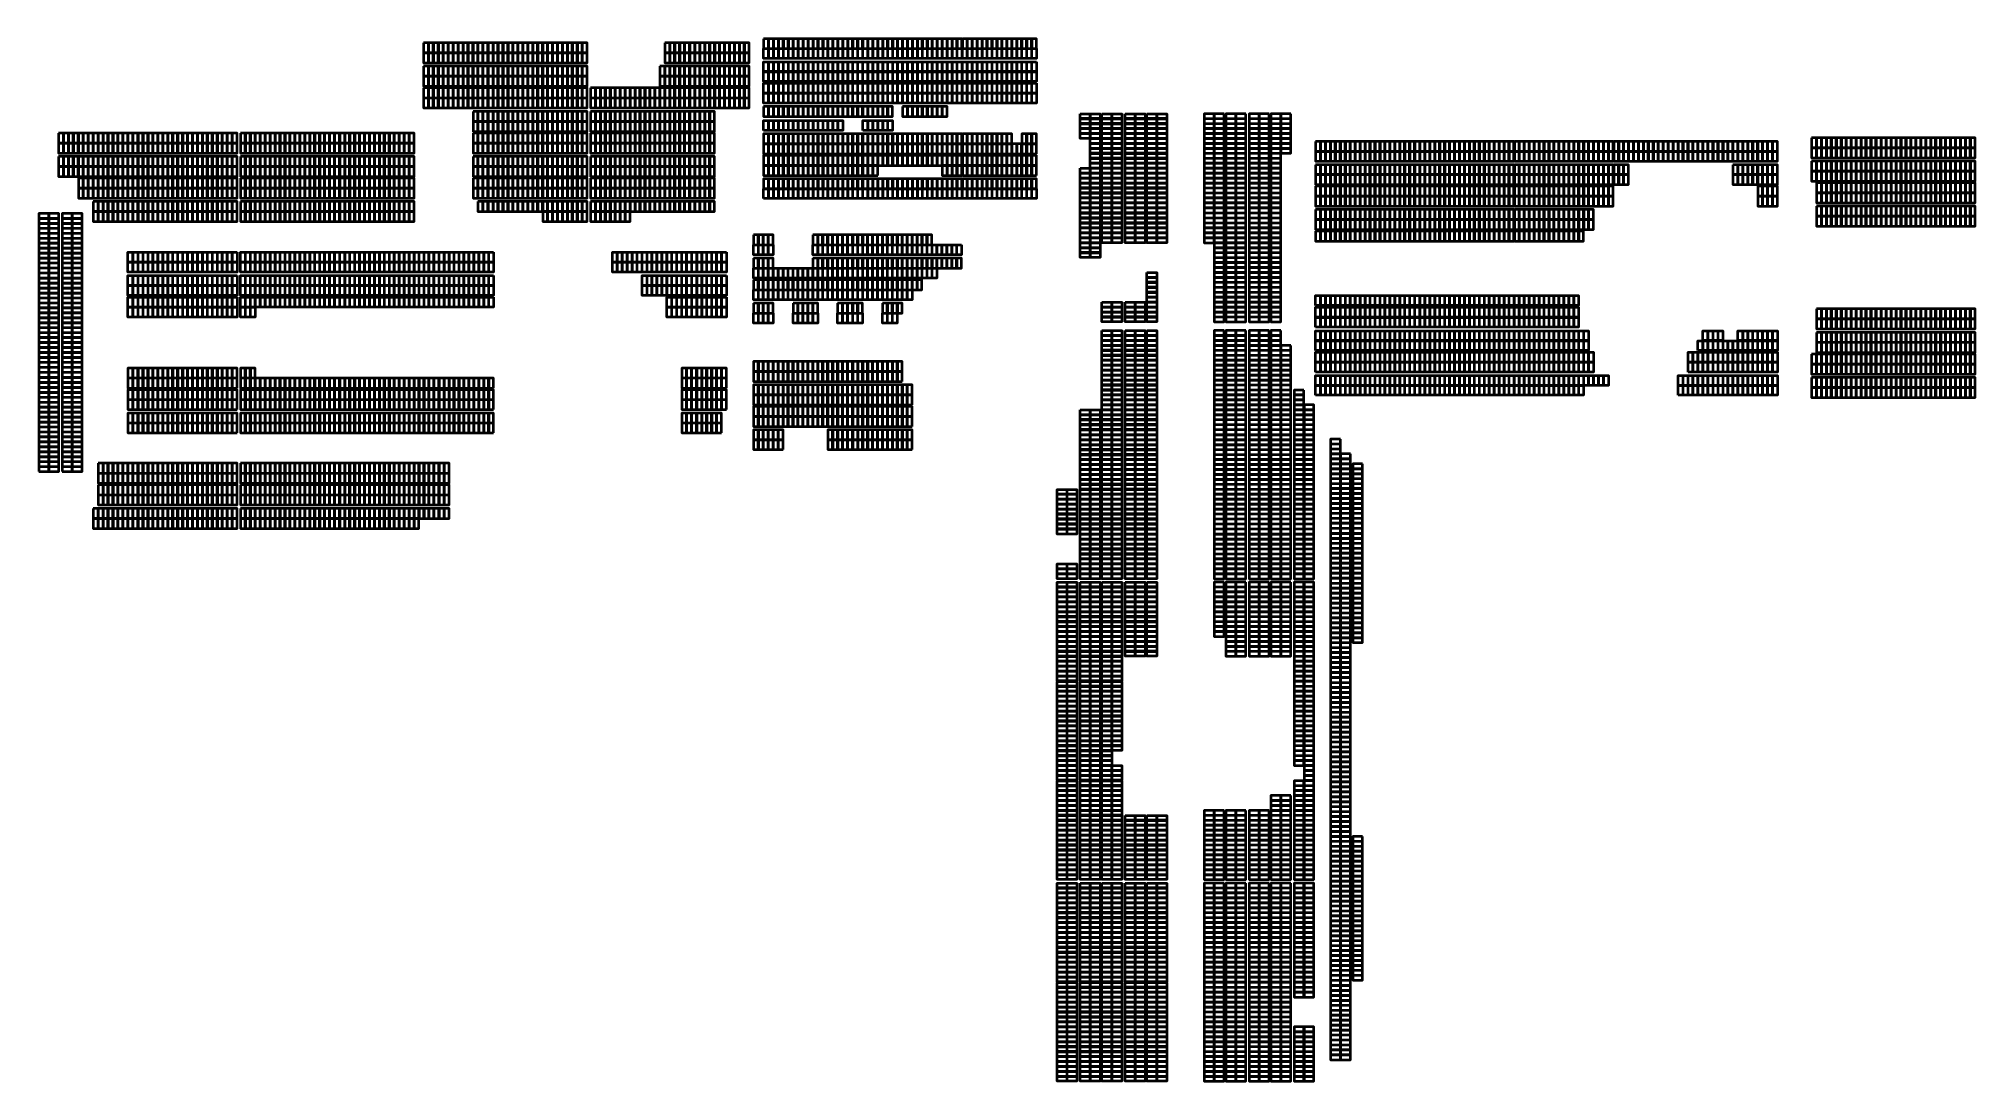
# Model space of a CAD drawing. Header units: millimetres. Extents: x 905 to 454098, y 508 to 244600.
import ezdxf

# ---------------------------------------------------------------- set-up
doc = ezdxf.new("R2010")
doc.units = ezdxf.units.MM
doc.layers.add('SOL-PV MODULES', color=5, linetype='Continuous', lineweight=40)

msp = doc.modelspace()

# ---------------------------------------------------------------- linework, layer by layer
at = {"layer": 'SOL-PV MODULES'}
for points in [[(90949, 243621), (90949, 241292), (92083, 241292), (92083, 243621)], [(90949, 241272), (90949, 238942), (92083, 238942), (92083, 241272)], [(92108, 243621), (92108, 241292), (93242, 241292), (93242, 243621)], [(92108, 241272), (92108, 238942), (93242, 238942), (93242, 241272)], [(93267, 243621), (93267, 241292), (94401, 241292), (94401, 243621)], [(93267, 241272), (93267, 238942), (94401, 238942), (94401, 241272)], [(94426, 243621), (94426, 241292), (95560, 241292), (95560, 243621)], [(94426, 241272), (94426, 238942), (95560, 238942), (95560, 241272)], [(95585, 243621), (95585, 241292), (96719, 241292), (96719, 243621)], [(95585, 241272), (95585, 238942), (96719, 238942), (96719, 241272)], [(96744, 243621), (96744, 241292), (97878, 241292), (97878, 243621)], [(96744, 241272), (96744, 238942), (97878, 238942), (97878, 241272)], [(97903, 243621), (97903, 241292), (99037, 241292), (99037, 243621)], [(97903, 241272), (97903, 238942), (99037, 238942), (99037, 241272)], [(99062, 243621), (99062, 241292), (100196, 241292), (100196, 243621)], [(99062, 241272), (99062, 238942), (100196, 238942), (100196, 241272)], [(100221, 243621), (100221, 241292), (101355, 241292), (101355, 243621)], [(100221, 241272), (100221, 238942), (101355, 238942), (101355, 241272)], [(101380, 243621), (101380, 241292), (102514, 241292), (102514, 243621)], [(101380, 241272), (101380, 238942), (102514, 238942), (102514, 241272)], [(102539, 243621), (102539, 241292), (103673, 241292), (103673, 243621)], [(102539, 241272), (102539, 238942), (103673, 238942), (103673, 241272)], [(103698, 243621), (103698, 241292), (104832, 241292), (104832, 243621)], [(103698, 241272), (103698, 238942), (104832, 238942), (104832, 241272)], [(104857, 243621), (104857, 241292), (105991, 241292), (105991, 243621)], [(104857, 241272), (104857, 238942), (105991, 238942), (105991, 241272)], [(106091, 243621), (106091, 241292), (107225, 241292), (107225, 243621)], [(106091, 241272), (106091, 238942), (107225, 238942), (107225, 241272)], [(107250, 243621), (107250, 241292), (108384, 241292), (108384, 243621)], [(107250, 241272), (107250, 238942), (108384, 238942), (108384, 241272)], [(108409, 243621), (108409, 241292), (109543, 241292), (109543, 243621)], [(108409, 241272), (108409, 238942), (109543, 238942), (109543, 241272)], [(109568, 243621), (109568, 241292), (110702, 241292), (110702, 243621)], [(109568, 241272), (109568, 238942), (110702, 238942), (110702, 241272)], [(110727, 243621), (110727, 241292), (111861, 241292), (111861, 243621)], [(110727, 241272), (110727, 238942), (111861, 238942), (111861, 241272)], [(111886, 243621), (111886, 241292), (113020, 241292), (113020, 243621)], [(111886, 241272), (111886, 238942), (113020, 238942), (113020, 241272)], [(113045, 243621), (113045, 241292), (114179, 241292), (114179, 243621)], [(113045, 241272), (113045, 238942), (114179, 238942), (114179, 241272)], [(114204, 243621), (114204, 241292), (115338, 241292), (115338, 243621)], [(114204, 241272), (114204, 238942), (115338, 238942), (115338, 241272)], [(115363, 243621), (115363, 241292), (116497, 241292), (116497, 243621)], [(115363, 241272), (115363, 238942), (116497, 238942), (116497, 241272)], [(116522, 243621), (116522, 241292), (117656, 241292), (117656, 243621)], [(116522, 241272), (116522, 238942), (117656, 238942), (117656, 241272)], [(117681, 243621), (117681, 241292), (118815, 241292), (118815, 243621)], [(117681, 241272), (117681, 238942), (118815, 238942), (118815, 241272)], [(118840, 243621), (118840, 241292), (119974, 241292), (119974, 243621)], [(118840, 241272), (118840, 238942), (119974, 238942), (119974, 241272)], [(119999, 243621), (119999, 241292), (121133, 241292), (121133, 243621)], [(119999, 241272), (119999, 238942), (121133, 238942), (121133, 241272)], [(121158, 243621), (121158, 241292), (122292, 241292), (122292, 243621)], [(121158, 241272), (121158, 238942), (122292, 238942), (122292, 241272)], [(122317, 243621), (122317, 241292), (123451, 241292), (123451, 243621)], [(122317, 241272), (122317, 238942), (123451, 238942), (123451, 241272)], [(123476, 243621), (123476, 241292), (124610, 241292), (124610, 243621)], [(123476, 241272), (123476, 238942), (124610, 238942), (124610, 241272)], [(124635, 243621), (124635, 241292), (125769, 241292), (125769, 243621)], [(124635, 241272), (124635, 238942), (125769, 238942), (125769, 241272)], [(125794, 243621), (125794, 241292), (126928, 241292), (126928, 243621)], [(125794, 241272), (125794, 238942), (126928, 238942), (126928, 241272)], [(126953, 243621), (126953, 241292), (128087, 241292), (128087, 243621)], [(126953, 241272), (126953, 238942), (128087, 238942), (128087, 241272)], [(128112, 243621), (128112, 241292), (129246, 241292), (129246, 243621)], [(128112, 241272), (128112, 238942), (129246, 238942), (129246, 241272)], [(147431, 243621), (147431, 241292), (148565, 241292), (148565, 243621)], [(147431, 241272), (147431, 238942), (148565, 238942), (148565, 241272)], [(148590, 243621), (148590, 241292), (149724, 241292), (149724, 243621)], [(148590, 241272), (148590, 238942), (149724, 238942), (149724, 241272)], [(149749, 243621), (149749, 241292), (150883, 241292), (150883, 243621)], [(149749, 241272), (149749, 238942), (150883, 238942), (150883, 241272)], [(150908, 243621), (150908, 241292), (152042, 241292), (152042, 243621)], [(150908, 241272), (150908, 238942), (152042, 238942), (152042, 241272)], [(152067, 243621), (152067, 241292), (153201, 241292), (153201, 243621)], [(152067, 241272), (152067, 238942), (153201, 238942), (153201, 241272)], [(153301, 243621), (153301, 241292), (154435, 241292), (154435, 243621)], [(153301, 241272), (153301, 238942), (154435, 238942), (154435, 241272)], [(154460, 243621), (154460, 241292), (155594, 241292), (155594, 243621)], [(154460, 241272), (154460, 238942), (155594, 238942), (155594, 241272)], [(155619, 243621), (155619, 241292), (156753, 241292), (156753, 243621)], [(155619, 241272), (155619, 238942), (156753, 238942), (156753, 241272)], [(156778, 243621), (156778, 241292), (157912, 241292), (157912, 243621)], [(156778, 241272), (156778, 238942), (157912, 238942), (157912, 241272)], [(157937, 243621), (157937, 241292), (159071, 241292), (159071, 243621)], [(157937, 241272), (157937, 238942), (159071, 238942), (159071, 241272)], [(159096, 243621), (159096, 241292), (160230, 241292), (160230, 243621)], [(159096, 241272), (159096, 238942), (160230, 238942), (160230, 241272)], [(160255, 243621), (160255, 241292), (161389, 241292), (161389, 243621)], [(160255, 241272), (160255, 238942), (161389, 238942), (161389, 241272)], [(161414, 243621), (161414, 241292), (162548, 241292), (162548, 243621)], [(161414, 241272), (161414, 238942), (162548, 238942), (162548, 241272)], [(162573, 243621), (162573, 241292), (163707, 241292), (163707, 243621)], [(162573, 241272), (162573, 238942), (163707, 238942), (163707, 241272)], [(163732, 243621), (163732, 241292), (164866, 241292), (164866, 243621)], [(163732, 241272), (163732, 238942), (164866, 238942), (164866, 241272)], [(164891, 243621), (164891, 241292), (166025, 241292), (166025, 243621)], [(164891, 241272), (164891, 238942), (166025, 238942), (166025, 241272)], [(166050, 243621), (166050, 241292), (167184, 241292), (167184, 243621)], [(166050, 241272), (166050, 238942), (167184, 238942), (167184, 241272)], [(90949, 238143), (90949, 235813), (92083, 235813), (92083, 238143)], [(90949, 235793), (90949, 233463), (92083, 233463), (92083, 235793)], [(92108, 238143), (92108, 235813), (93242, 235813), (93242, 238143)], [(92108, 235793), (92108, 233463), (93242, 233463), (93242, 235793)], [(93267, 238143), (93267, 235813), (94401, 235813), (94401, 238143)], [(93267, 235793), (93267, 233463), (94401, 233463), (94401, 235793)], [(94426, 238143), (94426, 235813), (95560, 235813), (95560, 238143)], [(94426, 235793), (94426, 233463), (95560, 233463), (95560, 235793)], [(95585, 238143), (95585, 235813), (96719, 235813), (96719, 238143)], [(95585, 235793), (95585, 233463), (96719, 233463), (96719, 235793)], [(96744, 238143), (96744, 235813), (97878, 235813), (97878, 238143)], [(96744, 235793), (96744, 233463), (97878, 233463), (97878, 235793)], [(97903, 238143), (97903, 235813), (99037, 235813), (99037, 238143)], [(97903, 235793), (97903, 233463), (99037, 233463), (99037, 235793)], [(99062, 238143), (99062, 235813), (100196, 235813), (100196, 238143)], [(99062, 235793), (99062, 233463), (100196, 233463), (100196, 235793)], [(100221, 238143), (100221, 235813), (101355, 235813), (101355, 238143)], [(100221, 235793), (100221, 233463), (101355, 233463), (101355, 235793)], [(101380, 238143), (101380, 235813), (102514, 235813), (102514, 238143)], [(101380, 235793), (101380, 233463), (102514, 233463), (102514, 235793)], [(102539, 238143), (102539, 235813), (103673, 235813), (103673, 238143)], [(102539, 235793), (102539, 233463), (103673, 233463), (103673, 235793)], [(103698, 238143), (103698, 235813), (104832, 235813), (104832, 238143)], [(103698, 235793), (103698, 233463), (104832, 233463), (104832, 235793)], [(104857, 238143), (104857, 235813), (105991, 235813), (105991, 238143)], [(104857, 235793), (104857, 233463), (105991, 233463), (105991, 235793)], [(106091, 238143), (106091, 235813), (107225, 235813), (107225, 238143)], [(106091, 235793), (106091, 233463), (107225, 233463), (107225, 235793)], [(107250, 238143), (107250, 235813), (108384, 235813), (108384, 238143)], [(107250, 235793), (107250, 233463), (108384, 233463), (108384, 235793)], [(108409, 238143), (108409, 235813), (109543, 235813), (109543, 238143)], [(108409, 235793), (108409, 233463), (109543, 233463), (109543, 235793)], [(109568, 238143), (109568, 235813), (110702, 235813), (110702, 238143)], [(109568, 235793), (109568, 233463), (110702, 233463), (110702, 235793)], [(110727, 238143), (110727, 235813), (111861, 235813), (111861, 238143)], [(110727, 235793), (110727, 233463), (111861, 233463), (111861, 235793)], [(111886, 238143), (111886, 235813), (113020, 235813), (113020, 238143)], [(111886, 235793), (111886, 233463), (113020, 233463), (113020, 235793)], [(113045, 238143), (113045, 235813), (114179, 235813), (114179, 238143)], [(113045, 235793), (113045, 233463), (114179, 233463), (114179, 235793)], [(114204, 238143), (114204, 235813), (115338, 235813), (115338, 238143)], [(114204, 235793), (114204, 233463), (115338, 233463), (115338, 235793)], [(115363, 238143), (115363, 235813), (116497, 235813), (116497, 238143)], [(115363, 235793), (115363, 233463), (116497, 233463), (116497, 235793)], [(116522, 238143), (116522, 235813), (117656, 235813), (117656, 238143)], [(116522, 235793), (116522, 233463), (117656, 233463), (117656, 235793)], [(117681, 238143), (117681, 235813), (118815, 235813), (118815, 238143)], [(117681, 235793), (117681, 233463), (118815, 233463), (118815, 235793)], [(118840, 238143), (118840, 235813), (119974, 235813), (119974, 238143)], [(118840, 235793), (118840, 233463), (119974, 233463), (119974, 235793)], [(119999, 238143), (119999, 235813), (121133, 235813), (121133, 238143)], [(119999, 235793), (119999, 233463), (121133, 233463), (121133, 235793)], [(121158, 238143), (121158, 235813), (122292, 235813), (122292, 238143)], [(121158, 235793), (121158, 233463), (122292, 233463), (122292, 235793)], [(122317, 238143), (122317, 235813), (123451, 235813), (123451, 238143)], [(122317, 235793), (122317, 233463), (123451, 233463), (123451, 235793)], [(123476, 238143), (123476, 235813), (124610, 235813), (124610, 238143)], [(123476, 235793), (123476, 233463), (124610, 233463), (124610, 235793)], [(124635, 238143), (124635, 235813), (125769, 235813), (125769, 238143)], [(124635, 235793), (124635, 233463), (125769, 233463), (125769, 235793)], [(125794, 238143), (125794, 235813), (126928, 235813), (126928, 238143)], [(125794, 235793), (125794, 233463), (126928, 233463), (126928, 235793)], [(126953, 238143), (126953, 235813), (128087, 235813), (128087, 238143)], [(126953, 235793), (126953, 233463), (128087, 233463), (128087, 235793)], [(128112, 238143), (128112, 235813), (129246, 235813), (129246, 238143)], [(128112, 235793), (128112, 233463), (129246, 233463), (129246, 235793)], [(146272, 238143), (146272, 235813), (147406, 235813), (147406, 238143)], [(146272, 235793), (146272, 233463), (147406, 233463), (147406, 235793)], [(147431, 238143), (147431, 235813), (148565, 235813), (148565, 238143)], [(147431, 235793), (147431, 233463), (148565, 233463), (148565, 235793)], [(148590, 238143), (148590, 235813), (149724, 235813), (149724, 238143)], [(148590, 235793), (148590, 233463), (149724, 233463), (149724, 235793)], [(149749, 238143), (149749, 235813), (150883, 235813), (150883, 238143)], [(149749, 235793), (149749, 233463), (150883, 233463), (150883, 235793)], [(150908, 238143), (150908, 235813), (152042, 235813), (152042, 238143)], [(150908, 235793), (150908, 233463), (152042, 233463), (152042, 235793)], [(152067, 238143), (152067, 235813), (153201, 235813), (153201, 238143)], [(152067, 235793), (152067, 233463), (153201, 233463), (153201, 235793)], [(153301, 238143), (153301, 235813), (154435, 235813), (154435, 238143)], [(153301, 235793), (153301, 233463), (154435, 233463), (154435, 235793)], [(154460, 238143), (154460, 235813), (155594, 235813), (155594, 238143)], [(154460, 235793), (154460, 233463), (155594, 233463), (155594, 235793)], [(155619, 238143), (155619, 235813), (156753, 235813), (156753, 238143)], [(155619, 235793), (155619, 233463), (156753, 233463), (156753, 235793)], [(156778, 238143), (156778, 235813), (157912, 235813), (157912, 238143)], [(156778, 235793), (156778, 233463), (157912, 233463), (157912, 235793)], [(157937, 238143), (157937, 235813), (159071, 235813), (159071, 238143)], [(157937, 235793), (157937, 233463), (159071, 233463), (159071, 235793)], [(159096, 238143), (159096, 235813), (160230, 235813), (160230, 238143)], [(159096, 235793), (159096, 233463), (160230, 233463), (160230, 235793)], [(160255, 238143), (160255, 235813), (161389, 235813), (161389, 238143)], [(160255, 235793), (160255, 233463), (161389, 233463), (161389, 235793)], [(161414, 238143), (161414, 235813), (162548, 235813), (162548, 238143)], [(161414, 235793), (161414, 233463), (162548, 233463), (162548, 235793)], [(162573, 238143), (162573, 235813), (163707, 235813), (163707, 238143)], [(162573, 235793), (162573, 233463), (163707, 233463), (163707, 235793)], [(163732, 238143), (163732, 235813), (164866, 235813), (164866, 238143)], [(163732, 235793), (163732, 233463), (164866, 233463), (164866, 235793)], [(164891, 238143), (164891, 235813), (166025, 235813), (166025, 238143)], [(164891, 235793), (164891, 233463), (166025, 233463), (166025, 235793)], [(166050, 238143), (166050, 235813), (167184, 235813), (167184, 238143)], [(166050, 235793), (166050, 233463), (167184, 233463), (167184, 235793)], [(90949, 233064), (90949, 230734), (92083, 230734), (92083, 233064)], [(92108, 233064), (92108, 230734), (93242, 230734), (93242, 233064)], [(93267, 233064), (93267, 230734), (94401, 230734), (94401, 233064)], [(94426, 233064), (94426, 230734), (95560, 230734), (95560, 233064)], [(95585, 233064), (95585, 230734), (96719, 230734), (96719, 233064)], [(96744, 233064), (96744, 230734), (97878, 230734), (97878, 233064)], [(97903, 233064), (97903, 230734), (99037, 230734), (99037, 233064)], [(99062, 233064), (99062, 230734), (100196, 230734), (100196, 233064)], [(100221, 233064), (100221, 230734), (101355, 230734), (101355, 233064)], [(101380, 233064), (101380, 230734), (102514, 230734), (102514, 233064)], [(102539, 233064), (102539, 230734), (103673, 230734), (103673, 233064)], [(103698, 233064), (103698, 230734), (104832, 230734), (104832, 233064)], [(104857, 233064), (104857, 230734), (105991, 230734), (105991, 233064)], [(106091, 233064), (106091, 230734), (107225, 230734), (107225, 233064)], [(107250, 233064), (107250, 230734), (108384, 230734), (108384, 233064)], [(108409, 233064), (108409, 230734), (109543, 230734), (109543, 233064)], [(109568, 233064), (109568, 230734), (110702, 230734), (110702, 233064)], [(110727, 233064), (110727, 230734), (111861, 230734), (111861, 233064)], [(111886, 233064), (111886, 230734), (113020, 230734), (113020, 233064)], [(113045, 233064), (113045, 230734), (114179, 230734), (114179, 233064)], [(114204, 233064), (114204, 230734), (115338, 230734), (115338, 233064)], [(115363, 233064), (115363, 230734), (116497, 230734), (116497, 233064)], [(116522, 233064), (116522, 230734), (117656, 230734), (117656, 233064)], [(117681, 233064), (117681, 230734), (118815, 230734), (118815, 233064)], [(118840, 233064), (118840, 230734), (119974, 230734), (119974, 233064)], [(119999, 233064), (119999, 230734), (121133, 230734), (121133, 233064)], [(121158, 233064), (121158, 230734), (122292, 230734), (122292, 233064)], [(122317, 233064), (122317, 230734), (123451, 230734), (123451, 233064)], [(123476, 233064), (123476, 230734), (124610, 230734), (124610, 233064)], [(124635, 233064), (124635, 230734), (125769, 230734), (125769, 233064)], [(125794, 233064), (125794, 230734), (126928, 230734), (126928, 233064)], [(126953, 233064), (126953, 230734), (128087, 230734), (128087, 233064)], [(128112, 233064), (128112, 230734), (129246, 230734), (129246, 233064)], [(130046, 233064), (130046, 230734), (131180, 230734), (131180, 233064)], [(131205, 233064), (131205, 230734), (132339, 230734), (132339, 233064)], [(132364, 233064), (132364, 230734), (133498, 230734), (133498, 233064)], [(133523, 233064), (133523, 230734), (134657, 230734), (134657, 233064)], [(134682, 233064), (134682, 230734), (135816, 230734), (135816, 233064)], [(135841, 233064), (135841, 230734), (136975, 230734), (136975, 233064)], [(137000, 233064), (137000, 230734), (138134, 230734), (138134, 233064)], [(138159, 233064), (138159, 230734), (139293, 230734), (139293, 233064)], [(139318, 233064), (139318, 230734), (140452, 230734), (140452, 233064)], [(140477, 233064), (140477, 230734), (141611, 230734), (141611, 233064)], [(141636, 233064), (141636, 230734), (142770, 230734), (142770, 233064)], [(142795, 233064), (142795, 230734), (143929, 230734), (143929, 233064)], [(143954, 233064), (143954, 230734), (145088, 230734), (145088, 233064)], [(145113, 233064), (145113, 230734), (146247, 230734), (146247, 233064)], [(146272, 233064), (146272, 230734), (147406, 230734), (147406, 233064)], [(147431, 233064), (147431, 230734), (148565, 230734), (148565, 233064)], [(148590, 233064), (148590, 230734), (149724, 230734), (149724, 233064)], [(149749, 233064), (149749, 230734), (150883, 230734), (150883, 233064)], [(150908, 233064), (150908, 230734), (152042, 230734), (152042, 233064)], [(152067, 233064), (152067, 230734), (153201, 230734), (153201, 233064)], [(153301, 233064), (153301, 230734), (154435, 230734), (154435, 233064)], [(154460, 233064), (154460, 230734), (155594, 230734), (155594, 233064)], [(155619, 233064), (155619, 230734), (156753, 230734), (156753, 233064)], [(156778, 233064), (156778, 230734), (157912, 230734), (157912, 233064)], [(157937, 233064), (157937, 230734), (159071, 230734), (159071, 233064)], [(159096, 233064), (159096, 230734), (160230, 230734), (160230, 233064)], [(160255, 233064), (160255, 230734), (161389, 230734), (161389, 233064)], [(161414, 233064), (161414, 230734), (162548, 230734), (162548, 233064)], [(162573, 233064), (162573, 230734), (163707, 230734), (163707, 233064)], [(163732, 233064), (163732, 230734), (164866, 230734), (164866, 233064)], [(164891, 233064), (164891, 230734), (166025, 230734), (166025, 233064)], [(166050, 233064), (166050, 230734), (167184, 230734), (167184, 233064)], [(90949, 230714), (90949, 228384), (92083, 228384), (92083, 230714)], [(92108, 230714), (92108, 228384), (93242, 228384), (93242, 230714)], [(93267, 230714), (93267, 228384), (94401, 228384), (94401, 230714)], [(94426, 230714), (94426, 228384), (95560, 228384), (95560, 230714)], [(95585, 230714), (95585, 228384), (96719, 228384), (96719, 230714)], [(96744, 230714), (96744, 228384), (97878, 228384), (97878, 230714)], [(97903, 230714), (97903, 228384), (99037, 228384), (99037, 230714)], [(99062, 230714), (99062, 228384), (100196, 228384), (100196, 230714)], [(100221, 230714), (100221, 228384), (101355, 228384), (101355, 230714)], [(101380, 230714), (101380, 228384), (102514, 228384), (102514, 230714)], [(102539, 230714), (102539, 228384), (103673, 228384), (103673, 230714)], [(102539, 227585), (102539, 225256), (103673, 225256), (103673, 227585)], [(103698, 230714), (103698, 228384), (104832, 228384), (104832, 230714)], [(103698, 227585), (103698, 225256), (104832, 225256), (104832, 227585)], [(104857, 230714), (104857, 228384), (105991, 228384), (105991, 230714)], [(104857, 227585), (104857, 225256), (105991, 225256), (105991, 227585)], [(106091, 230714), (106091, 228384), (107225, 228384), (107225, 230714)], [(106091, 227585), (106091, 225256), (107225, 225256), (107225, 227585)], [(107250, 230714), (107250, 228384), (108384, 228384), (108384, 230714)], [(107250, 227585), (107250, 225256), (108384, 225256), (108384, 227585)], [(108409, 230714), (108409, 228384), (109543, 228384), (109543, 230714)], [(108409, 227585), (108409, 225256), (109543, 225256), (109543, 227585)], [(109568, 230714), (109568, 228384), (110702, 228384), (110702, 230714)], [(109568, 227585), (109568, 225256), (110702, 225256), (110702, 227585)], [(110727, 230714), (110727, 228384), (111861, 228384), (111861, 230714)], [(110727, 227585), (110727, 225256), (111861, 225256), (111861, 227585)], [(111886, 230714), (111886, 228384), (113020, 228384), (113020, 230714)], [(111886, 227585), (111886, 225256), (113020, 225256), (113020, 227585)], [(113045, 230714), (113045, 228384), (114179, 228384), (114179, 230714)], [(113045, 227585), (113045, 225256), (114179, 225256), (114179, 227585)], [(114204, 230714), (114204, 228384), (115338, 228384), (115338, 230714)], [(114204, 227585), (114204, 225256), (115338, 225256), (115338, 227585)], [(115363, 230714), (115363, 228384), (116497, 228384), (116497, 230714)], [(115363, 227585), (115363, 225256), (116497, 225256), (116497, 227585)], [(116522, 230714), (116522, 228384), (117656, 228384), (117656, 230714)], [(116522, 227585), (116522, 225256), (117656, 225256), (117656, 227585)], [(117681, 230714), (117681, 228384), (118815, 228384), (118815, 230714)], [(117681, 227585), (117681, 225256), (118815, 225256), (118815, 227585)], [(118840, 230714), (118840, 228384), (119974, 228384), (119974, 230714)], [(118840, 227585), (118840, 225256), (119974, 225256), (119974, 227585)], [(119999, 230714), (119999, 228384), (121133, 228384), (121133, 230714)], [(119999, 227585), (119999, 225256), (121133, 225256), (121133, 227585)], [(121158, 230714), (121158, 228384), (122292, 228384), (122292, 230714)], [(121158, 227585), (121158, 225256), (122292, 225256), (122292, 227585)], [(122317, 230714), (122317, 228384), (123451, 228384), (123451, 230714)], [(122317, 227585), (122317, 225256), (123451, 225256), (123451, 227585)], [(123476, 230714), (123476, 228384), (124610, 228384), (124610, 230714)], [(123476, 227585), (123476, 225256), (124610, 225256), (124610, 227585)], [(124635, 230714), (124635, 228384), (125769, 228384), (125769, 230714)], [(124635, 227585), (124635, 225256), (125769, 225256), (125769, 227585)], [(125794, 230714), (125794, 228384), (126928, 228384), (126928, 230714)], [(125794, 227585), (125794, 225256), (126928, 225256), (126928, 227585)], [(126953, 230714), (126953, 228384), (128087, 228384), (128087, 230714)], [(126953, 227585), (126953, 225256), (128087, 225256), (128087, 227585)], [(128112, 230714), (128112, 228384), (129246, 228384), (129246, 230714)], [(128112, 227585), (128112, 225256), (129246, 225256), (129246, 227585)], [(130046, 230714), (130046, 228384), (131180, 228384), (131180, 230714)], [(130046, 227585), (130046, 225256), (131180, 225256), (131180, 227585)], [(131205, 230714), (131205, 228384), (132339, 228384), (132339, 230714)], [(131205, 227585), (131205, 225256), (132339, 225256), (132339, 227585)], [(132364, 230714), (132364, 228384), (133498, 228384), (133498, 230714)], [(132364, 227585), (132364, 225256), (133498, 225256), (133498, 227585)], [(133523, 230714), (133523, 228384), (134657, 228384), (134657, 230714)], [(133523, 227585), (133523, 225256), (134657, 225256), (134657, 227585)], [(134682, 230714), (134682, 228384), (135816, 228384), (135816, 230714)], [(134682, 227585), (134682, 225256), (135816, 225256), (135816, 227585)], [(135841, 230714), (135841, 228384), (136975, 228384), (136975, 230714)], [(135841, 227585), (135841, 225256), (136975, 225256), (136975, 227585)], [(137000, 230714), (137000, 228384), (138134, 228384), (138134, 230714)], [(137000, 227585), (137000, 225256), (138134, 225256), (138134, 227585)], [(138159, 230714), (138159, 228384), (139293, 228384), (139293, 230714)], [(138159, 227585), (138159, 225256), (139293, 225256), (139293, 227585)], [(139318, 230714), (139318, 228384), (140452, 228384), (140452, 230714)], [(139318, 227585), (139318, 225256), (140452, 225256), (140452, 227585)], [(140477, 230714), (140477, 228384), (141611, 228384), (141611, 230714)], [(140477, 227585), (140477, 225256), (141611, 225256), (141611, 227585)], [(141636, 230714), (141636, 228384), (142770, 228384), (142770, 230714)], [(141636, 227585), (141636, 225256), (142770, 225256), (142770, 227585)], [(142795, 230714), (142795, 228384), (143929, 228384), (143929, 230714)], [(142795, 227585), (142795, 225256), (143929, 225256), (143929, 227585)], [(143954, 230714), (143954, 228384), (145088, 228384), (145088, 230714)], [(143954, 227585), (143954, 225256), (145088, 225256), (145088, 227585)], [(145113, 230714), (145113, 228384), (146247, 228384), (146247, 230714)], [(145113, 227585), (145113, 225256), (146247, 225256), (146247, 227585)], [(146272, 230714), (146272, 228384), (147406, 228384), (147406, 230714)], [(146272, 227585), (146272, 225256), (147406, 225256), (147406, 227585)], [(147431, 230714), (147431, 228384), (148565, 228384), (148565, 230714)], [(147431, 227585), (147431, 225256), (148565, 225256), (148565, 227585)], [(148590, 230714), (148590, 228384), (149724, 228384), (149724, 230714)], [(148590, 227585), (148590, 225256), (149724, 225256), (149724, 227585)], [(149749, 230714), (149749, 228384), (150883, 228384), (150883, 230714)], [(149749, 227585), (149749, 225256), (150883, 225256), (150883, 227585)], [(150908, 230714), (150908, 228384), (152042, 228384), (152042, 230714)], [(150908, 227585), (150908, 225256), (152042, 225256), (152042, 227585)], [(152067, 230714), (152067, 228384), (153201, 228384), (153201, 230714)], [(152067, 227585), (152067, 225256), (153201, 225256), (153201, 227585)], [(153301, 230714), (153301, 228384), (154435, 228384), (154435, 230714)], [(153301, 227585), (153301, 225256), (154435, 225256), (154435, 227585)], [(154460, 230714), (154460, 228384), (155594, 228384), (155594, 230714)], [(154460, 227585), (154460, 225256), (155594, 225256), (155594, 227585)], [(155619, 230714), (155619, 228384), (156753, 228384), (156753, 230714)], [(155619, 227585), (155619, 225256), (156753, 225256), (156753, 227585)], [(156778, 230714), (156778, 228384), (157912, 228384), (157912, 230714)], [(156778, 227585), (156778, 225256), (157912, 225256), (157912, 227585)], [(157937, 230714), (157937, 228384), (159071, 228384), (159071, 230714)], [(157937, 227585), (157937, 225256), (159071, 225256), (159071, 227585)], [(159096, 230714), (159096, 228384), (160230, 228384), (160230, 230714)], [(160255, 230714), (160255, 228384), (161389, 228384), (161389, 230714)], [(161414, 230714), (161414, 228384), (162548, 228384), (162548, 230714)], [(162573, 230714), (162573, 228384), (163707, 228384), (163707, 230714)], [(163732, 230714), (163732, 228384), (164866, 228384), (164866, 230714)], [(164891, 230714), (164891, 228384), (166025, 228384), (166025, 230714)], [(166050, 230714), (166050, 228384), (167184, 228384), (167184, 230714)], [(244652, 227020), (246963, 227020), (246963, 225886), (244652, 225886)], [(246982, 227020), (249297, 227020), (249297, 225886), (246982, 225886)], [(249694, 227020), (252014, 227020), (252014, 225886), (249694, 225886)], [(252034, 227020), (254356, 227020), (254356, 225886), (252034, 225886)], [(255153, 227020), (257479, 227020), (257479, 225886), (255153, 225886)], [(257499, 227020), (259828, 227020), (259828, 225886), (257499, 225886)], [(260227, 227020), (262557, 227020), (262557, 225886), (260227, 225886)], [(262577, 227020), (264909, 227020), (264909, 225886), (262577, 225886)], [(275966, 227020), (273635, 227020), (273635, 225886), (275966, 225886)], [(278317, 227020), (275986, 227020), (275986, 225886), (278317, 225886)], [(281045, 227020), (278716, 227020), (278716, 225886), (281045, 225886)], [(283391, 227020), (281065, 227020), (281065, 225886), (283391, 225886)], [(286510, 227020), (284188, 227020), (284188, 225886), (286510, 225886)], [(288849, 227020), (286530, 227020), (286530, 225886), (288849, 225886)], [(291561, 227020), (289247, 227020), (289247, 225886), (291561, 225886)], [(293892, 227020), (291581, 227020), (291581, 225886), (293892, 225886)], [(5541, 222506), (5541, 220177), (6675, 220177), (6675, 222506)], [(6700, 222506), (6700, 220177), (7834, 220177), (7834, 222506)], [(7859, 222506), (7859, 220177), (8993, 220177), (8993, 222506)], [(9018, 222506), (9018, 220177), (10152, 220177), (10152, 222506)], [(10177, 222506), (10177, 220177), (11311, 220177), (11311, 222506)], [(11336, 222506), (11336, 220177), (12470, 220177), (12470, 222506)], [(12495, 222506), (12495, 220177), (13629, 220177), (13629, 222506)], [(13654, 222506), (13654, 220177), (14788, 220177), (14788, 222506)], [(14813, 222506), (14813, 220177), (15947, 220177), (15947, 222506)], [(15972, 222506), (15972, 220177), (17106, 220177), (17106, 222506)], [(17131, 222506), (17131, 220177), (18265, 220177), (18265, 222506)], [(18290, 222506), (18290, 220177), (19424, 220177), (19424, 222506)], [(19449, 222506), (19449, 220177), (20583, 220177), (20583, 222506)], [(20608, 222506), (20608, 220177), (21742, 220177), (21742, 222506)], [(21767, 222506), (21767, 220177), (22901, 220177), (22901, 222506)], [(22926, 222506), (22926, 220177), (24060, 220177), (24060, 222506)], [(24160, 222506), (24160, 220177), (25294, 220177), (25294, 222506)], [(25319, 222506), (25319, 220177), (26453, 220177), (26453, 222506)], [(26478, 222506), (26478, 220177), (27612, 220177), (27612, 222506)], [(27637, 222506), (27637, 220177), (28771, 220177), (28771, 222506)], [(28796, 222506), (28796, 220177), (29930, 220177), (29930, 222506)], [(29955, 222506), (29955, 220177), (31089, 220177), (31089, 222506)], [(31114, 222506), (31114, 220177), (32248, 220177), (32248, 222506)], [(32273, 222506), (32273, 220177), (33407, 220177), (33407, 222506)], [(33432, 222506), (33432, 220177), (34566, 220177), (34566, 222506)], [(34591, 222506), (34591, 220177), (35725, 220177), (35725, 222506)], [(35750, 222506), (35750, 220177), (36884, 220177), (36884, 222506)], [(36909, 222506), (36909, 220177), (38043, 220177), (38043, 222506)], [(38068, 222506), (38068, 220177), (39202, 220177), (39202, 222506)], [(39227, 222506), (39227, 220177), (40361, 220177), (40361, 222506)], [(40386, 222506), (40386, 220177), (41520, 220177), (41520, 222506)], [(41545, 222506), (41545, 220177), (42679, 220177), (42679, 222506)], [(42704, 222506), (42704, 220177), (43838, 220177), (43838, 222506)], [(43863, 222506), (43863, 220177), (44997, 220177), (44997, 222506)], [(45022, 222506), (45022, 220177), (46156, 220177), (46156, 222506)], [(46181, 222506), (46181, 220177), (47315, 220177), (47315, 222506)], [(48115, 222506), (48115, 220177), (49249, 220177), (49249, 222506)], [(49274, 222506), (49274, 220177), (50408, 220177), (50408, 222506)], [(50433, 222506), (50433, 220177), (51567, 220177), (51567, 222506)], [(51592, 222506), (51592, 220177), (52726, 220177), (52726, 222506)], [(52751, 222506), (52751, 220177), (53885, 220177), (53885, 222506)], [(53910, 222506), (53910, 220177), (55044, 220177), (55044, 222506)], [(55069, 222506), (55069, 220177), (56203, 220177), (56203, 222506)], [(56228, 222506), (56228, 220177), (57362, 220177), (57362, 222506)], [(57387, 222506), (57387, 220177), (58521, 220177), (58521, 222506)], [(58546, 222506), (58546, 220177), (59680, 220177), (59680, 222506)], [(59705, 222506), (59705, 220177), (60839, 220177), (60839, 222506)], [(60864, 222506), (60864, 220177), (61998, 220177), (61998, 222506)], [(62023, 222506), (62023, 220177), (63157, 220177), (63157, 222506)], [(63182, 222506), (63182, 220177), (64316, 220177), (64316, 222506)], [(64341, 222506), (64341, 220177), (65475, 220177), (65475, 222506)], [(65500, 222506), (65500, 220177), (66634, 220177), (66634, 222506)], [(66659, 222506), (66659, 220177), (67793, 220177), (67793, 222506)], [(67818, 222506), (67818, 220177), (68952, 220177), (68952, 222506)], [(68977, 222506), (68977, 220177), (70111, 220177), (70111, 222506)], [(70136, 222506), (70136, 220177), (71270, 220177), (71270, 222506)], [(71370, 222506), (71370, 220177), (72504, 220177), (72504, 222506)], [(72529, 222506), (72529, 220177), (73663, 220177), (73663, 222506)], [(73688, 222506), (73688, 220177), (74822, 220177), (74822, 222506)], [(74847, 222506), (74847, 220177), (75981, 220177), (75981, 222506)], [(76006, 222506), (76006, 220177), (77140, 220177), (77140, 222506)], [(77165, 222506), (77165, 220177), (78299, 220177), (78299, 222506)], [(78324, 222506), (78324, 220177), (79458, 220177), (79458, 222506)], [(79483, 222506), (79483, 220177), (80617, 220177), (80617, 222506)], [(80642, 222506), (80642, 220177), (81776, 220177), (81776, 222506)], [(81801, 222506), (81801, 220177), (82935, 220177), (82935, 222506)], [(82960, 222506), (82960, 220177), (84094, 220177), (84094, 222506)], [(84119, 222506), (84119, 220177), (85253, 220177), (85253, 222506)], [(85278, 222506), (85278, 220177), (86412, 220177), (86412, 222506)], [(86437, 222506), (86437, 220177), (87571, 220177), (87571, 222506)], [(87596, 222506), (87596, 220177), (88730, 220177), (88730, 222506)], [(102539, 225236), (102539, 222906), (103673, 222906), (103673, 225236)], [(102539, 222506), (102539, 220177), (103673, 220177), (103673, 222506)], [(103698, 225236), (103698, 222906), (104832, 222906), (104832, 225236)], [(103698, 222506), (103698, 220177), (104832, 220177), (104832, 222506)], [(104857, 225236), (104857, 222906), (105991, 222906), (105991, 225236)], [(104857, 222506), (104857, 220177), (105991, 220177), (105991, 222506)], [(106091, 225236), (106091, 222906), (107225, 222906), (107225, 225236)], [(106091, 222506), (106091, 220177), (107225, 220177), (107225, 222506)], [(107250, 225236), (107250, 222906), (108384, 222906), (108384, 225236)], [(107250, 222506), (107250, 220177), (108384, 220177), (108384, 222506)], [(108409, 225236), (108409, 222906), (109543, 222906), (109543, 225236)], [(108409, 222506), (108409, 220177), (109543, 220177), (109543, 222506)], [(109568, 225236), (109568, 222906), (110702, 222906), (110702, 225236)], [(109568, 222506), (109568, 220177), (110702, 220177), (110702, 222506)], [(110727, 225236), (110727, 222906), (111861, 222906), (111861, 225236)], [(110727, 222506), (110727, 220177), (111861, 220177), (111861, 222506)], [(111886, 225236), (111886, 222906), (113020, 222906), (113020, 225236)], [(111886, 222506), (111886, 220177), (113020, 220177), (113020, 222506)], [(113045, 225236), (113045, 222906), (114179, 222906), (114179, 225236)], [(113045, 222506), (113045, 220177), (114179, 220177), (114179, 222506)], [(114204, 225236), (114204, 222906), (115338, 222906), (115338, 225236)], [(114204, 222506), (114204, 220177), (115338, 220177), (115338, 222506)], [(115363, 225236), (115363, 222906), (116497, 222906), (116497, 225236)], [(115363, 222506), (115363, 220177), (116497, 220177), (116497, 222506)], [(116522, 225236), (116522, 222906), (117656, 222906), (117656, 225236)], [(116522, 222506), (116522, 220177), (117656, 220177), (117656, 222506)], [(117681, 225236), (117681, 222906), (118815, 222906), (118815, 225236)], [(117681, 222506), (117681, 220177), (118815, 220177), (118815, 222506)], [(118840, 225236), (118840, 222906), (119974, 222906), (119974, 225236)], [(118840, 222506), (118840, 220177), (119974, 220177), (119974, 222506)], [(119999, 225236), (119999, 222906), (121133, 222906), (121133, 225236)], [(119999, 222506), (119999, 220177), (121133, 220177), (121133, 222506)], [(121158, 225236), (121158, 222906), (122292, 222906), (122292, 225236)], [(121158, 222506), (121158, 220177), (122292, 220177), (122292, 222506)], [(122317, 225236), (122317, 222906), (123451, 222906), (123451, 225236)], [(122317, 222506), (122317, 220177), (123451, 220177), (123451, 222506)], [(123476, 225236), (123476, 222906), (124610, 222906), (124610, 225236)], [(123476, 222506), (123476, 220177), (124610, 220177), (124610, 222506)], [(124635, 225236), (124635, 222906), (125769, 222906), (125769, 225236)], [(124635, 222506), (124635, 220177), (125769, 220177), (125769, 222506)], [(125794, 225236), (125794, 222906), (126928, 222906), (126928, 225236)], [(125794, 222506), (125794, 220177), (126928, 220177), (126928, 222506)], [(126953, 225236), (126953, 222906), (128087, 222906), (128087, 225236)], [(126953, 222506), (126953, 220177), (128087, 220177), (128087, 222506)], [(128112, 225236), (128112, 222906), (129246, 222906), (129246, 225236)], [(128112, 222506), (128112, 220177), (129246, 220177), (129246, 222506)], [(130046, 225236), (130046, 222906), (131180, 222906), (131180, 225236)], [(130046, 222506), (130046, 220177), (131180, 220177), (131180, 222506)], [(131205, 225236), (131205, 222906), (132339, 222906), (132339, 225236)], [(131205, 222506), (131205, 220177), (132339, 220177), (132339, 222506)], [(132364, 225236), (132364, 222906), (133498, 222906), (133498, 225236)], [(132364, 222506), (132364, 220177), (133498, 220177), (133498, 222506)], [(133523, 225236), (133523, 222906), (134657, 222906), (134657, 225236)], [(133523, 222506), (133523, 220177), (134657, 220177), (134657, 222506)], [(134682, 225236), (134682, 222906), (135816, 222906), (135816, 225236)], [(134682, 222506), (134682, 220177), (135816, 220177), (135816, 222506)], [(135841, 225236), (135841, 222906), (136975, 222906), (136975, 225236)], [(135841, 222506), (135841, 220177), (136975, 220177), (136975, 222506)], [(137000, 225236), (137000, 222906), (138134, 222906), (138134, 225236)], [(137000, 222506), (137000, 220177), (138134, 220177), (138134, 222506)], [(138159, 225236), (138159, 222906), (139293, 222906), (139293, 225236)], [(138159, 222506), (138159, 220177), (139293, 220177), (139293, 222506)], [(139318, 225236), (139318, 222906), (140452, 222906), (140452, 225236)], [(139318, 222506), (139318, 220177), (140452, 220177), (140452, 222506)], [(140477, 225236), (140477, 222906), (141611, 222906), (141611, 225236)], [(140477, 222506), (140477, 220177), (141611, 220177), (141611, 222506)], [(141636, 225236), (141636, 222906), (142770, 222906), (142770, 225236)], [(141636, 222506), (141636, 220177), (142770, 220177), (142770, 222506)], [(142795, 225236), (142795, 222906), (143929, 222906), (143929, 225236)], [(142795, 222506), (142795, 220177), (143929, 220177), (143929, 222506)], [(143954, 225236), (143954, 222906), (145088, 222906), (145088, 225236)], [(143954, 222506), (143954, 220177), (145088, 220177), (145088, 222506)], [(145113, 225236), (145113, 222906), (146247, 222906), (146247, 225236)], [(145113, 222506), (145113, 220177), (146247, 220177), (146247, 222506)], [(146272, 225236), (146272, 222906), (147406, 222906), (147406, 225236)], [(146272, 222506), (146272, 220177), (147406, 220177), (147406, 222506)], [(147431, 225236), (147431, 222906), (148565, 222906), (148565, 225236)], [(147431, 222506), (147431, 220177), (148565, 220177), (148565, 222506)], [(148590, 225236), (148590, 222906), (149724, 222906), (149724, 225236)], [(148590, 222506), (148590, 220177), (149724, 220177), (149724, 222506)], [(149749, 225236), (149749, 222906), (150883, 222906), (150883, 225236)], [(149749, 222506), (149749, 220177), (150883, 220177), (150883, 222506)], [(150908, 225236), (150908, 222906), (152042, 222906), (152042, 225236)], [(150908, 222506), (150908, 220177), (152042, 220177), (152042, 222506)], [(152067, 225236), (152067, 222906), (153201, 222906), (153201, 225236)], [(152067, 222506), (152067, 220177), (153201, 220177), (153201, 222506)], [(153301, 225236), (153301, 222906), (154435, 222906), (154435, 225236)], [(153301, 222506), (153301, 220177), (154435, 220177), (154435, 222506)], [(154460, 225236), (154460, 222906), (155594, 222906), (155594, 225236)], [(154460, 222506), (154460, 220177), (155594, 220177), (155594, 222506)], [(155619, 225236), (155619, 222906), (156753, 222906), (156753, 225236)], [(155619, 222506), (155619, 220177), (156753, 220177), (156753, 222506)], [(156778, 225236), (156778, 222906), (157912, 222906), (157912, 225236)], [(156778, 222506), (156778, 220177), (157912, 220177), (157912, 222506)], [(157937, 225236), (157937, 222906), (159071, 222906), (159071, 225236)], [(157937, 222506), (157937, 220177), (159071, 220177), (159071, 222506)], [(244652, 225861), (246963, 225861), (246963, 224727), (244652, 224727)], [(244652, 224702), (246963, 224702), (246963, 223568), (244652, 223568)], [(244652, 223543), (246963, 223543), (246963, 222409), (244652, 222409)], [(244652, 222384), (246963, 222384), (246963, 221250), (244652, 221250)], [(246982, 225861), (249297, 225861), (249297, 224727), (246982, 224727)], [(246982, 224702), (249297, 224702), (249297, 223568), (246982, 223568)], [(246982, 223543), (249297, 223543), (249297, 222409), (246982, 222409)], [(246982, 222384), (249297, 222384), (249297, 221250), (246982, 221250)], [(249694, 225861), (252014, 225861), (252014, 224727), (249694, 224727)], [(249694, 224702), (252014, 224702), (252014, 223568), (249694, 223568)], [(249694, 223543), (252014, 223543), (252014, 222409), (249694, 222409)], [(249694, 222384), (252014, 222384), (252014, 221250), (249694, 221250)], [(252034, 225861), (254356, 225861), (254356, 224727), (252034, 224727)], [(252034, 224702), (254356, 224702), (254356, 223568), (252034, 223568)], [(252034, 223543), (254356, 223543), (254356, 222409), (252034, 222409)], [(252034, 222384), (254356, 222384), (254356, 221250), (252034, 221250)], [(255153, 225861), (257479, 225861), (257479, 224727), (255153, 224727)], [(255153, 224702), (257479, 224702), (257479, 223568), (255153, 223568)], [(255153, 223543), (257479, 223543), (257479, 222409), (255153, 222409)], [(255153, 222384), (257479, 222384), (257479, 221250), (255153, 221250)], [(257499, 225861), (259828, 225861), (259828, 224727), (257499, 224727)], [(257499, 224702), (259828, 224702), (259828, 223568), (257499, 223568)], [(257499, 223543), (259828, 223543), (259828, 222409), (257499, 222409)], [(257499, 222384), (259828, 222384), (259828, 221250), (257499, 221250)], [(260227, 225861), (262557, 225861), (262557, 224727), (260227, 224727)], [(260227, 224702), (262557, 224702), (262557, 223568), (260227, 223568)], [(260227, 223543), (262557, 223543), (262557, 222409), (260227, 222409)], [(260227, 222384), (262557, 222384), (262557, 221250), (260227, 221250)], [(262577, 225861), (264909, 225861), (264909, 224727), (262577, 224727)], [(262577, 224702), (264909, 224702), (264909, 223568), (262577, 223568)], [(262577, 223543), (264909, 223543), (264909, 222409), (262577, 222409)], [(262577, 222384), (264909, 222384), (264909, 221250), (262577, 221250)], [(275966, 225861), (273635, 225861), (273635, 224727), (275966, 224727)], [(275966, 224702), (273635, 224702), (273635, 223568), (275966, 223568)], [(275966, 223543), (273635, 223543), (273635, 222409), (275966, 222409)], [(275966, 222384), (273635, 222384), (273635, 221250), (275966, 221250)], [(278317, 225861), (275986, 225861), (275986, 224727), (278317, 224727)], [(278317, 224702), (275986, 224702), (275986, 223568), (278317, 223568)], [(278317, 223543), (275986, 223543), (275986, 222409), (278317, 222409)], [(278317, 222384), (275986, 222384), (275986, 221250), (278317, 221250)], [(281045, 225861), (278716, 225861), (278716, 224727), (281045, 224727)], [(281045, 224702), (278716, 224702), (278716, 223568), (281045, 223568)], [(281045, 223543), (278716, 223543), (278716, 222409), (281045, 222409)], [(281045, 222384), (278716, 222384), (278716, 221250), (281045, 221250)], [(283391, 225861), (281065, 225861), (281065, 224727), (283391, 224727)], [(283391, 224702), (281065, 224702), (281065, 223568), (283391, 223568)], [(283391, 223543), (281065, 223543), (281065, 222409), (283391, 222409)], [(283391, 222384), (281065, 222384), (281065, 221250), (283391, 221250)], [(286510, 225861), (284188, 225861), (284188, 224727), (286510, 224727)], [(286510, 224702), (284188, 224702), (284188, 223568), (286510, 223568)], [(286510, 223543), (284188, 223543), (284188, 222409), (286510, 222409)], [(286510, 222384), (284188, 222384), (284188, 221250), (286510, 221250)], [(288849, 225861), (286530, 225861), (286530, 224727), (288849, 224727)], [(288849, 224702), (286530, 224702), (286530, 223568), (288849, 223568)], [(288849, 223543), (286530, 223543), (286530, 222409), (288849, 222409)], [(288849, 222384), (286530, 222384), (286530, 221250), (288849, 221250)], [(291561, 225861), (289247, 225861), (289247, 224727), (291561, 224727)], [(291561, 224702), (289247, 224702), (289247, 223568), (291561, 223568)], [(291561, 223543), (289247, 223543), (289247, 222409), (291561, 222409)], [(291561, 222384), (289247, 222384), (289247, 221250), (291561, 221250)], [(293892, 225861), (291581, 225861), (291581, 224727), (293892, 224727)], [(293892, 224702), (291581, 224702), (291581, 223568), (293892, 223568)], [(293892, 223543), (291581, 223543), (291581, 222409), (293892, 222409)], [(293892, 222384), (291581, 222384), (291581, 221250), (293892, 221250)], [(5541, 220157), (5541, 217827), (6675, 217827), (6675, 220157)], [(6700, 220157), (6700, 217827), (7834, 217827), (7834, 220157)], [(7859, 220157), (7859, 217827), (8993, 217827), (8993, 220157)], [(9018, 220157), (9018, 217827), (10152, 217827), (10152, 220157)], [(10177, 220157), (10177, 217827), (11311, 217827), (11311, 220157)], [(11336, 220157), (11336, 217827), (12470, 217827), (12470, 220157)], [(12495, 220157), (12495, 217827), (13629, 217827), (13629, 220157)], [(13654, 220157), (13654, 217827), (14788, 217827), (14788, 220157)], [(14813, 220157), (14813, 217827), (15947, 217827), (15947, 220157)], [(15972, 220157), (15972, 217827), (17106, 217827), (17106, 220157)], [(17131, 220157), (17131, 217827), (18265, 217827), (18265, 220157)], [(18290, 220157), (18290, 217827), (19424, 217827), (19424, 220157)], [(19449, 220157), (19449, 217827), (20583, 217827), (20583, 220157)], [(20608, 220157), (20608, 217827), (21742, 217827), (21742, 220157)], [(21767, 220157), (21767, 217827), (22901, 217827), (22901, 220157)], [(22926, 220157), (22926, 217827), (24060, 217827), (24060, 220157)], [(24160, 220157), (24160, 217827), (25294, 217827), (25294, 220157)], [(25319, 220157), (25319, 217827), (26453, 217827), (26453, 220157)], [(26478, 220157), (26478, 217827), (27612, 217827), (27612, 220157)], [(27637, 220157), (27637, 217827), (28771, 217827), (28771, 220157)], [(28796, 220157), (28796, 217827), (29930, 217827), (29930, 220157)], [(29955, 220157), (29955, 217827), (31089, 217827), (31089, 220157)], [(31114, 220157), (31114, 217827), (32248, 217827), (32248, 220157)], [(32273, 220157), (32273, 217827), (33407, 217827), (33407, 220157)], [(33432, 220157), (33432, 217827), (34566, 217827), (34566, 220157)], [(34591, 220157), (34591, 217827), (35725, 217827), (35725, 220157)], [(35750, 220157), (35750, 217827), (36884, 217827), (36884, 220157)], [(36909, 220157), (36909, 217827), (38043, 217827), (38043, 220157)], [(38068, 220157), (38068, 217827), (39202, 217827), (39202, 220157)], [(39227, 220157), (39227, 217827), (40361, 217827), (40361, 220157)], [(40386, 220157), (40386, 217827), (41520, 217827), (41520, 220157)], [(41545, 220157), (41545, 217827), (42679, 217827), (42679, 220157)], [(42704, 220157), (42704, 217827), (43838, 217827), (43838, 220157)], [(43863, 220157), (43863, 217827), (44997, 217827), (44997, 220157)], [(45022, 220157), (45022, 217827), (46156, 217827), (46156, 220157)], [(46181, 220157), (46181, 217827), (47315, 217827), (47315, 220157)], [(48115, 220157), (48115, 217827), (49249, 217827), (49249, 220157)], [(49274, 220157), (49274, 217827), (50408, 217827), (50408, 220157)], [(50433, 220157), (50433, 217827), (51567, 217827), (51567, 220157)], [(51592, 220157), (51592, 217827), (52726, 217827), (52726, 220157)], [(52751, 220157), (52751, 217827), (53885, 217827), (53885, 220157)], [(53910, 220157), (53910, 217827), (55044, 217827), (55044, 220157)], [(55069, 220157), (55069, 217827), (56203, 217827), (56203, 220157)], [(56228, 220157), (56228, 217827), (57362, 217827), (57362, 220157)], [(57387, 220157), (57387, 217827), (58521, 217827), (58521, 220157)], [(58546, 220157), (58546, 217827), (59680, 217827), (59680, 220157)], [(59705, 220157), (59705, 217827), (60839, 217827), (60839, 220157)], [(60864, 220157), (60864, 217827), (61998, 217827), (61998, 220157)], [(62023, 220157), (62023, 217827), (63157, 217827), (63157, 220157)], [(63182, 220157), (63182, 217827), (64316, 217827), (64316, 220157)], [(64341, 220157), (64341, 217827), (65475, 217827), (65475, 220157)], [(65500, 220157), (65500, 217827), (66634, 217827), (66634, 220157)], [(66659, 220157), (66659, 217827), (67793, 217827), (67793, 220157)], [(67818, 220157), (67818, 217827), (68952, 217827), (68952, 220157)], [(68977, 220157), (68977, 217827), (70111, 217827), (70111, 220157)], [(70136, 220157), (70136, 217827), (71270, 217827), (71270, 220157)], [(71370, 220157), (71370, 217827), (72504, 217827), (72504, 220157)], [(72529, 220157), (72529, 217827), (73663, 217827), (73663, 220157)], [(73688, 220157), (73688, 217827), (74822, 217827), (74822, 220157)], [(74847, 220157), (74847, 217827), (75981, 217827), (75981, 220157)], [(76006, 220157), (76006, 217827), (77140, 217827), (77140, 220157)], [(77165, 220157), (77165, 217827), (78299, 217827), (78299, 220157)], [(78324, 220157), (78324, 217827), (79458, 217827), (79458, 220157)], [(79483, 220157), (79483, 217827), (80617, 217827), (80617, 220157)], [(80642, 220157), (80642, 217827), (81776, 217827), (81776, 220157)], [(81801, 220157), (81801, 217827), (82935, 217827), (82935, 220157)], [(82960, 220157), (82960, 217827), (84094, 217827), (84094, 220157)], [(84119, 220157), (84119, 217827), (85253, 217827), (85253, 220157)], [(85278, 220157), (85278, 217827), (86412, 217827), (86412, 220157)], [(86437, 220157), (86437, 217827), (87571, 217827), (87571, 220157)], [(87596, 220157), (87596, 217827), (88730, 217827), (88730, 220157)], [(102539, 220157), (102539, 217827), (103673, 217827), (103673, 220157)], [(103698, 220157), (103698, 217827), (104832, 217827), (104832, 220157)], [(104857, 220157), (104857, 217827), (105991, 217827), (105991, 220157)], [(106091, 220157), (106091, 217827), (107225, 217827), (107225, 220157)], [(107250, 220157), (107250, 217827), (108384, 217827), (108384, 220157)], [(108409, 220157), (108409, 217827), (109543, 217827), (109543, 220157)], [(109568, 220157), (109568, 217827), (110702, 217827), (110702, 220157)], [(110727, 220157), (110727, 217827), (111861, 217827), (111861, 220157)], [(111886, 220157), (111886, 217827), (113020, 217827), (113020, 220157)], [(113045, 220157), (113045, 217827), (114179, 217827), (114179, 220157)], [(114204, 220157), (114204, 217827), (115338, 217827), (115338, 220157)], [(115363, 220157), (115363, 217827), (116497, 217827), (116497, 220157)], [(116522, 220157), (116522, 217827), (117656, 217827), (117656, 220157)], [(117681, 220157), (117681, 217827), (118815, 217827), (118815, 220157)], [(118840, 220157), (118840, 217827), (119974, 217827), (119974, 220157)], [(119999, 220157), (119999, 217827), (121133, 217827), (121133, 220157)], [(121158, 220157), (121158, 217827), (122292, 217827), (122292, 220157)], [(122317, 220157), (122317, 217827), (123451, 217827), (123451, 220157)], [(123476, 220157), (123476, 217827), (124610, 217827), (124610, 220157)], [(124635, 220157), (124635, 217827), (125769, 217827), (125769, 220157)], [(125794, 220157), (125794, 217827), (126928, 217827), (126928, 220157)], [(126953, 220157), (126953, 217827), (128087, 217827), (128087, 220157)], [(128112, 220157), (128112, 217827), (129246, 217827), (129246, 220157)], [(130046, 220157), (130046, 217827), (131180, 217827), (131180, 220157)], [(131205, 220157), (131205, 217827), (132339, 217827), (132339, 220157)], [(132364, 220157), (132364, 217827), (133498, 217827), (133498, 220157)], [(133523, 220157), (133523, 217827), (134657, 217827), (134657, 220157)], [(134682, 220157), (134682, 217827), (135816, 217827), (135816, 220157)], [(135841, 220157), (135841, 217827), (136975, 217827), (136975, 220157)], [(137000, 220157), (137000, 217827), (138134, 217827), (138134, 220157)], [(138159, 220157), (138159, 217827), (139293, 217827), (139293, 220157)], [(139318, 220157), (139318, 217827), (140452, 217827), (140452, 220157)], [(140477, 220157), (140477, 217827), (141611, 217827), (141611, 220157)], [(141636, 220157), (141636, 217827), (142770, 217827), (142770, 220157)], [(142795, 220157), (142795, 217827), (143929, 217827), (143929, 220157)], [(143954, 220157), (143954, 217827), (145088, 217827), (145088, 220157)], [(145113, 220157), (145113, 217827), (146247, 217827), (146247, 220157)], [(146272, 220157), (146272, 217827), (147406, 217827), (147406, 220157)], [(147431, 220157), (147431, 217827), (148565, 217827), (148565, 220157)], [(148590, 220157), (148590, 217827), (149724, 217827), (149724, 220157)], [(149749, 220157), (149749, 217827), (150883, 217827), (150883, 220157)], [(150908, 220157), (150908, 217827), (152042, 217827), (152042, 220157)], [(152067, 220157), (152067, 217827), (153201, 217827), (153201, 220157)], [(153301, 220157), (153301, 217827), (154435, 217827), (154435, 220157)], [(154460, 220157), (154460, 217827), (155594, 217827), (155594, 220157)], [(155619, 220157), (155619, 217827), (156753, 217827), (156753, 220157)], [(156778, 220157), (156778, 217827), (157912, 217827), (157912, 220157)], [(157937, 220157), (157937, 217827), (159071, 217827), (159071, 220157)], [(246982, 221225), (249297, 221225), (249297, 220091), (246982, 220091)], [(246982, 220066), (249297, 220066), (249297, 218932), (246982, 218932)], [(246982, 218907), (249297, 218907), (249297, 217773), (246982, 217773)], [(246982, 217748), (249297, 217748), (249297, 216614), (246982, 216614)], [(249694, 221225), (252014, 221225), (252014, 220091), (249694, 220091)], [(249694, 220066), (252014, 220066), (252014, 218932), (249694, 218932)], [(249694, 218907), (252014, 218907), (252014, 217773), (249694, 217773)], [(249694, 217748), (252014, 217748), (252014, 216614), (249694, 216614)], [(252034, 221225), (254356, 221225), (254356, 220091), (252034, 220091)], [(252034, 220066), (254356, 220066), (254356, 218932), (252034, 218932)], [(252034, 218907), (254356, 218907), (254356, 217773), (252034, 217773)], [(252034, 217748), (254356, 217748), (254356, 216614), (252034, 216614)], [(255153, 221225), (257479, 221225), (257479, 220091), (255153, 220091)], [(255153, 220066), (257479, 220066), (257479, 218932), (255153, 218932)], [(255153, 218907), (257479, 218907), (257479, 217773), (255153, 217773)], [(255153, 217748), (257479, 217748), (257479, 216614), (255153, 216614)], [(257499, 221225), (259828, 221225), (259828, 220091), (257499, 220091)], [(257499, 220066), (259828, 220066), (259828, 218932), (257499, 218932)], [(257499, 218907), (259828, 218907), (259828, 217773), (257499, 217773)], [(257499, 217748), (259828, 217748), (259828, 216614), (257499, 216614)], [(260227, 221225), (262557, 221225), (262557, 220091), (260227, 220091)], [(260227, 220066), (262557, 220066), (262557, 218932), (260227, 218932)], [(260227, 218907), (262557, 218907), (262557, 217773), (260227, 217773)], [(260227, 217748), (262557, 217748), (262557, 216614), (260227, 216614)], [(262577, 221225), (264909, 221225), (264909, 220091), (262577, 220091)], [(262577, 220066), (264909, 220066), (264909, 218932), (262577, 218932)], [(262577, 218907), (264909, 218907), (264909, 217773), (262577, 217773)], [(262577, 217748), (264909, 217748), (264909, 216614), (262577, 216614)], [(275966, 221225), (273635, 221225), (273635, 220091), (275966, 220091)], [(275966, 220066), (273635, 220066), (273635, 218932), (275966, 218932)], [(275966, 218907), (273635, 218907), (273635, 217773), (275966, 217773)], [(275966, 217748), (273635, 217748), (273635, 216614), (275966, 216614)], [(278317, 221225), (275986, 221225), (275986, 220091), (278317, 220091)], [(278317, 220066), (275986, 220066), (275986, 218932), (278317, 218932)], [(278317, 218907), (275986, 218907), (275986, 217773), (278317, 217773)], [(278317, 217748), (275986, 217748), (275986, 216614), (278317, 216614)], [(281045, 221225), (278716, 221225), (278716, 220091), (281045, 220091)], [(281045, 220066), (278716, 220066), (278716, 218932), (281045, 218932)], [(281045, 218907), (278716, 218907), (278716, 217773), (281045, 217773)], [(281045, 217748), (278716, 217748), (278716, 216614), (281045, 216614)], [(283391, 221225), (281065, 221225), (281065, 220091), (283391, 220091)], [(283391, 220066), (281065, 220066), (281065, 218932), (283391, 218932)], [(283391, 218907), (281065, 218907), (281065, 217773), (283391, 217773)], [(283391, 217748), (281065, 217748), (281065, 216614), (283391, 216614)], [(286510, 221225), (284188, 221225), (284188, 220091), (286510, 220091)], [(286510, 220066), (284188, 220066), (284188, 218932), (286510, 218932)], [(286510, 218907), (284188, 218907), (284188, 217773), (286510, 217773)], [(286510, 217748), (284188, 217748), (284188, 216614), (286510, 216614)], [(288849, 221225), (286530, 221225), (286530, 220091), (288849, 220091)], [(288849, 220066), (286530, 220066), (286530, 218932), (288849, 218932)], [(288849, 218907), (286530, 218907), (286530, 217773), (288849, 217773)], [(288849, 217748), (286530, 217748), (286530, 216614), (288849, 216614)], [(291561, 221225), (289247, 221225), (289247, 220091), (291561, 220091)], [(291561, 220066), (289247, 220066), (289247, 218932), (291561, 218932)], [(291561, 218907), (289247, 218907), (289247, 217773), (291561, 217773)], [(291561, 217748), (289247, 217748), (289247, 216614), (291561, 216614)], [(293892, 221225), (291581, 221225), (291581, 220091), (293892, 220091)], [(293892, 220066), (291581, 220066), (291581, 218932), (293892, 218932)], [(293892, 218907), (291581, 218907), (291581, 217773), (293892, 217773)], [(415801, 221408), (415801, 219078), (416935, 219078), (416935, 221408)], [(415801, 219058), (415801, 216729), (416935, 216729), (416935, 219058)], [(416960, 221408), (416960, 219078), (418094, 219078), (418094, 221408)], [(416960, 219058), (416960, 216729), (418094, 216729), (418094, 219058)], [(418119, 221408), (418119, 219078), (419253, 219078), (419253, 221408)], [(418119, 219058), (418119, 216729), (419253, 216729), (419253, 219058)], [(419278, 221408), (419278, 219078), (420412, 219078), (420412, 221408)], [(419278, 219058), (419278, 216729), (420412, 216729), (420412, 219058)], [(420437, 221408), (420437, 219078), (421571, 219078), (421571, 221408)], [(420437, 219058), (420437, 216729), (421571, 216729), (421571, 219058)], [(421596, 221408), (421596, 219078), (422730, 219078), (422730, 221408)], [(421596, 219058), (421596, 216729), (422730, 216729), (422730, 219058)], [(422755, 221408), (422755, 219078), (423889, 219078), (423889, 221408)], [(422755, 219058), (422755, 216729), (423889, 216729), (423889, 219058)], [(423914, 221408), (423914, 219078), (425048, 219078), (425048, 221408)], [(423914, 219058), (423914, 216729), (425048, 216729), (425048, 219058)], [(425073, 221408), (425073, 219078), (426207, 219078), (426207, 221408)], [(425073, 219058), (425073, 216729), (426207, 216729), (426207, 219058)], [(426232, 221408), (426232, 219078), (427366, 219078), (427366, 221408)], [(426232, 219058), (426232, 216729), (427366, 216729), (427366, 219058)], [(427391, 221408), (427391, 219078), (428525, 219078), (428525, 221408)], [(427391, 219058), (427391, 216729), (428525, 216729), (428525, 219058)], [(428550, 221408), (428550, 219078), (429684, 219078), (429684, 221408)], [(428550, 219058), (428550, 216729), (429684, 216729), (429684, 219058)], [(429709, 221408), (429709, 219078), (430843, 219078), (430843, 221408)], [(429709, 219058), (429709, 216729), (430843, 216729), (430843, 219058)], [(430943, 221408), (430943, 219078), (432077, 219078), (432077, 221408)], [(430943, 219058), (430943, 216729), (432077, 216729), (432077, 219058)], [(432102, 221408), (432102, 219078), (433236, 219078), (433236, 221408)], [(432102, 219058), (432102, 216729), (433236, 216729), (433236, 219058)], [(433261, 221408), (433261, 219078), (434395, 219078), (434395, 221408)], [(433261, 219058), (433261, 216729), (434395, 216729), (434395, 219058)], [(434420, 221408), (434420, 219078), (435554, 219078), (435554, 221408)], [(434420, 219058), (434420, 216729), (435554, 216729), (435554, 219058)], [(435579, 221408), (435579, 219078), (436713, 219078), (436713, 221408)], [(435579, 219058), (435579, 216729), (436713, 216729), (436713, 219058)], [(436738, 221408), (436738, 219078), (437872, 219078), (437872, 221408)], [(436738, 219058), (436738, 216729), (437872, 216729), (437872, 219058)], [(437897, 221408), (437897, 219078), (439031, 219078), (439031, 221408)], [(437897, 219058), (437897, 216729), (439031, 216729), (439031, 219058)], [(439056, 221408), (439056, 219078), (440190, 219078), (440190, 221408)], [(439056, 219058), (439056, 216729), (440190, 216729), (440190, 219058)], [(440215, 221408), (440215, 219078), (441349, 219078), (441349, 221408)], [(440215, 219058), (440215, 216729), (441349, 216729), (441349, 219058)], [(441374, 221408), (441374, 219078), (442508, 219078), (442508, 221408)], [(441374, 219058), (441374, 216729), (442508, 216729), (442508, 219058)], [(442533, 221408), (442533, 219078), (443667, 219078), (443667, 221408)], [(442533, 219058), (442533, 216729), (443667, 216729), (443667, 219058)], [(443692, 221408), (443692, 219078), (444826, 219078), (444826, 221408)], [(443692, 219058), (443692, 216729), (444826, 216729), (444826, 219058)], [(444851, 221408), (444851, 219078), (445985, 219078), (445985, 221408)], [(444851, 219058), (444851, 216729), (445985, 216729), (445985, 219058)], [(446010, 221408), (446010, 219078), (447144, 219078), (447144, 221408)], [(446010, 219058), (446010, 216729), (447144, 216729), (447144, 219058)], [(447169, 221408), (447169, 219078), (448303, 219078), (448303, 221408)], [(447169, 219058), (447169, 216729), (448303, 216729), (448303, 219058)], [(448328, 221408), (448328, 219078), (449462, 219078), (449462, 221408)], [(448328, 219058), (448328, 216729), (449462, 216729), (449462, 219058)], [(449487, 221408), (449487, 219078), (450621, 219078), (450621, 221408)], [(449487, 219058), (449487, 216729), (450621, 216729), (450621, 219058)], [(450646, 221408), (450646, 219078), (451780, 219078), (451780, 221408)], [(450646, 219058), (450646, 216729), (451780, 216729), (451780, 219058)], [(451805, 221408), (451805, 219078), (452939, 219078), (452939, 221408)], [(451805, 219058), (451805, 216729), (452939, 216729), (452939, 219058)], [(452964, 221408), (452964, 219078), (454098, 219078), (454098, 221408)], [(452964, 219058), (452964, 216729), (454098, 216729), (454098, 219058)], [(5541, 217028), (5541, 214698), (6675, 214698), (6675, 217028)], [(5541, 214678), (5541, 212348), (6675, 212348), (6675, 214678)], [(6700, 217028), (6700, 214698), (7834, 214698), (7834, 217028)], [(6700, 214678), (6700, 212348), (7834, 212348), (7834, 214678)], [(7859, 217028), (7859, 214698), (8993, 214698), (8993, 217028)], [(7859, 214678), (7859, 212348), (8993, 212348), (8993, 214678)], [(9018, 217028), (9018, 214698), (10152, 214698), (10152, 217028)], [(9018, 214678), (9018, 212348), (10152, 212348), (10152, 214678)], [(10177, 217028), (10177, 214698), (11311, 214698), (11311, 217028)], [(10177, 214678), (10177, 212348), (11311, 212348), (11311, 214678)], [(11336, 217028), (11336, 214698), (12470, 214698), (12470, 217028)], [(11336, 214678), (11336, 212348), (12470, 212348), (12470, 214678)], [(12495, 217028), (12495, 214698), (13629, 214698), (13629, 217028)], [(12495, 214678), (12495, 212348), (13629, 212348), (13629, 214678)], [(13654, 217028), (13654, 214698), (14788, 214698), (14788, 217028)], [(13654, 214678), (13654, 212348), (14788, 212348), (14788, 214678)], [(14813, 217028), (14813, 214698), (15947, 214698), (15947, 217028)], [(14813, 214678), (14813, 212348), (15947, 212348), (15947, 214678)], [(15972, 217028), (15972, 214698), (17106, 214698), (17106, 217028)], [(15972, 214678), (15972, 212348), (17106, 212348), (17106, 214678)], [(17131, 217028), (17131, 214698), (18265, 214698), (18265, 217028)], [(17131, 214678), (17131, 212348), (18265, 212348), (18265, 214678)], [(18290, 217028), (18290, 214698), (19424, 214698), (19424, 217028)], [(18290, 214678), (18290, 212348), (19424, 212348), (19424, 214678)], [(19449, 217028), (19449, 214698), (20583, 214698), (20583, 217028)], [(19449, 214678), (19449, 212348), (20583, 212348), (20583, 214678)], [(20608, 217028), (20608, 214698), (21742, 214698), (21742, 217028)], [(20608, 214678), (20608, 212348), (21742, 212348), (21742, 214678)], [(21767, 217028), (21767, 214698), (22901, 214698), (22901, 217028)], [(21767, 214678), (21767, 212348), (22901, 212348), (22901, 214678)], [(22926, 217028), (22926, 214698), (24060, 214698), (24060, 217028)], [(22926, 214678), (22926, 212348), (24060, 212348), (24060, 214678)], [(24160, 217028), (24160, 214698), (25294, 214698), (25294, 217028)], [(24160, 214678), (24160, 212348), (25294, 212348), (25294, 214678)], [(25319, 217028), (25319, 214698), (26453, 214698), (26453, 217028)], [(25319, 214678), (25319, 212348), (26453, 212348), (26453, 214678)], [(26478, 217028), (26478, 214698), (27612, 214698), (27612, 217028)], [(26478, 214678), (26478, 212348), (27612, 212348), (27612, 214678)], [(27637, 217028), (27637, 214698), (28771, 214698), (28771, 217028)], [(27637, 214678), (27637, 212348), (28771, 212348), (28771, 214678)], [(28796, 217028), (28796, 214698), (29930, 214698), (29930, 217028)], [(28796, 214678), (28796, 212348), (29930, 212348), (29930, 214678)], [(29955, 217028), (29955, 214698), (31089, 214698), (31089, 217028)], [(29955, 214678), (29955, 212348), (31089, 212348), (31089, 214678)], [(31114, 217028), (31114, 214698), (32248, 214698), (32248, 217028)], [(31114, 214678), (31114, 212348), (32248, 212348), (32248, 214678)], [(32273, 217028), (32273, 214698), (33407, 214698), (33407, 217028)], [(32273, 214678), (32273, 212348), (33407, 212348), (33407, 214678)], [(33432, 217028), (33432, 214698), (34566, 214698), (34566, 217028)], [(33432, 214678), (33432, 212348), (34566, 212348), (34566, 214678)], [(34591, 217028), (34591, 214698), (35725, 214698), (35725, 217028)], [(34591, 214678), (34591, 212348), (35725, 212348), (35725, 214678)], [(35750, 217028), (35750, 214698), (36884, 214698), (36884, 217028)], [(35750, 214678), (35750, 212348), (36884, 212348), (36884, 214678)], [(36909, 217028), (36909, 214698), (38043, 214698), (38043, 217028)], [(36909, 214678), (36909, 212348), (38043, 212348), (38043, 214678)], [(38068, 217028), (38068, 214698), (39202, 214698), (39202, 217028)], [(38068, 214678), (38068, 212348), (39202, 212348), (39202, 214678)], [(39227, 217028), (39227, 214698), (40361, 214698), (40361, 217028)], [(39227, 214678), (39227, 212348), (40361, 212348), (40361, 214678)], [(40386, 217028), (40386, 214698), (41520, 214698), (41520, 217028)], [(40386, 214678), (40386, 212348), (41520, 212348), (41520, 214678)], [(41545, 217028), (41545, 214698), (42679, 214698), (42679, 217028)], [(41545, 214678), (41545, 212348), (42679, 212348), (42679, 214678)], [(42704, 217028), (42704, 214698), (43838, 214698), (43838, 217028)], [(42704, 214678), (42704, 212348), (43838, 212348), (43838, 214678)], [(43863, 217028), (43863, 214698), (44997, 214698), (44997, 217028)], [(43863, 214678), (43863, 212348), (44997, 212348), (44997, 214678)], [(45022, 217028), (45022, 214698), (46156, 214698), (46156, 217028)], [(45022, 214678), (45022, 212348), (46156, 212348), (46156, 214678)], [(46181, 217028), (46181, 214698), (47315, 214698), (47315, 217028)], [(46181, 214678), (46181, 212348), (47315, 212348), (47315, 214678)], [(48115, 217028), (48115, 214698), (49249, 214698), (49249, 217028)], [(48115, 214678), (48115, 212348), (49249, 212348), (49249, 214678)], [(49274, 217028), (49274, 214698), (50408, 214698), (50408, 217028)], [(49274, 214678), (49274, 212348), (50408, 212348), (50408, 214678)], [(50433, 217028), (50433, 214698), (51567, 214698), (51567, 217028)], [(50433, 214678), (50433, 212348), (51567, 212348), (51567, 214678)], [(51592, 217028), (51592, 214698), (52726, 214698), (52726, 217028)], [(51592, 214678), (51592, 212348), (52726, 212348), (52726, 214678)], [(52751, 217028), (52751, 214698), (53885, 214698), (53885, 217028)], [(52751, 214678), (52751, 212348), (53885, 212348), (53885, 214678)], [(53910, 217028), (53910, 214698), (55044, 214698), (55044, 217028)], [(53910, 214678), (53910, 212348), (55044, 212348), (55044, 214678)], [(55069, 217028), (55069, 214698), (56203, 214698), (56203, 217028)], [(55069, 214678), (55069, 212348), (56203, 212348), (56203, 214678)], [(56228, 217028), (56228, 214698), (57362, 214698), (57362, 217028)], [(56228, 214678), (56228, 212348), (57362, 212348), (57362, 214678)], [(57387, 217028), (57387, 214698), (58521, 214698), (58521, 217028)], [(57387, 214678), (57387, 212348), (58521, 212348), (58521, 214678)], [(58546, 217028), (58546, 214698), (59680, 214698), (59680, 217028)], [(58546, 214678), (58546, 212348), (59680, 212348), (59680, 214678)], [(59705, 217028), (59705, 214698), (60839, 214698), (60839, 217028)], [(59705, 214678), (59705, 212348), (60839, 212348), (60839, 214678)], [(60864, 217028), (60864, 214698), (61998, 214698), (61998, 217028)], [(60864, 214678), (60864, 212348), (61998, 212348), (61998, 214678)], [(62023, 217028), (62023, 214698), (63157, 214698), (63157, 217028)], [(62023, 214678), (62023, 212348), (63157, 212348), (63157, 214678)], [(63182, 217028), (63182, 214698), (64316, 214698), (64316, 217028)], [(63182, 214678), (63182, 212348), (64316, 212348), (64316, 214678)], [(64341, 217028), (64341, 214698), (65475, 214698), (65475, 217028)], [(64341, 214678), (64341, 212348), (65475, 212348), (65475, 214678)], [(65500, 217028), (65500, 214698), (66634, 214698), (66634, 217028)], [(65500, 214678), (65500, 212348), (66634, 212348), (66634, 214678)], [(66659, 217028), (66659, 214698), (67793, 214698), (67793, 217028)], [(66659, 214678), (66659, 212348), (67793, 212348), (67793, 214678)], [(67818, 217028), (67818, 214698), (68952, 214698), (68952, 217028)], [(67818, 214678), (67818, 212348), (68952, 212348), (68952, 214678)], [(68977, 217028), (68977, 214698), (70111, 214698), (70111, 217028)], [(68977, 214678), (68977, 212348), (70111, 212348), (70111, 214678)], [(70136, 217028), (70136, 214698), (71270, 214698), (71270, 217028)], [(70136, 214678), (70136, 212348), (71270, 212348), (71270, 214678)], [(71370, 217028), (71370, 214698), (72504, 214698), (72504, 217028)], [(71370, 214678), (71370, 212348), (72504, 212348), (72504, 214678)], [(72529, 217028), (72529, 214698), (73663, 214698), (73663, 217028)], [(72529, 214678), (72529, 212348), (73663, 212348), (73663, 214678)], [(73688, 217028), (73688, 214698), (74822, 214698), (74822, 217028)], [(73688, 214678), (73688, 212348), (74822, 212348), (74822, 214678)], [(74847, 217028), (74847, 214698), (75981, 214698), (75981, 217028)], [(74847, 214678), (74847, 212348), (75981, 212348), (75981, 214678)], [(76006, 217028), (76006, 214698), (77140, 214698), (77140, 217028)], [(76006, 214678), (76006, 212348), (77140, 212348), (77140, 214678)], [(77165, 217028), (77165, 214698), (78299, 214698), (78299, 217028)], [(77165, 214678), (77165, 212348), (78299, 212348), (78299, 214678)], [(78324, 217028), (78324, 214698), (79458, 214698), (79458, 217028)], [(78324, 214678), (78324, 212348), (79458, 212348), (79458, 214678)], [(79483, 217028), (79483, 214698), (80617, 214698), (80617, 217028)], [(79483, 214678), (79483, 212348), (80617, 212348), (80617, 214678)], [(80642, 217028), (80642, 214698), (81776, 214698), (81776, 217028)], [(80642, 214678), (80642, 212348), (81776, 212348), (81776, 214678)], [(81801, 217028), (81801, 214698), (82935, 214698), (82935, 217028)], [(81801, 214678), (81801, 212348), (82935, 212348), (82935, 214678)], [(82960, 217028), (82960, 214698), (84094, 214698), (84094, 217028)], [(82960, 214678), (82960, 212348), (84094, 212348), (84094, 214678)], [(84119, 217028), (84119, 214698), (85253, 214698), (85253, 217028)], [(84119, 214678), (84119, 212348), (85253, 212348), (85253, 214678)], [(85278, 217028), (85278, 214698), (86412, 214698), (86412, 217028)], [(85278, 214678), (85278, 212348), (86412, 212348), (86412, 214678)], [(86437, 217028), (86437, 214698), (87571, 214698), (87571, 217028)], [(86437, 214678), (86437, 212348), (87571, 212348), (87571, 214678)], [(87596, 217028), (87596, 214698), (88730, 214698), (88730, 217028)], [(87596, 214678), (87596, 212348), (88730, 212348), (88730, 214678)], [(102539, 217028), (102539, 214698), (103673, 214698), (103673, 217028)], [(102539, 214678), (102539, 212348), (103673, 212348), (103673, 214678)], [(103698, 217028), (103698, 214698), (104832, 214698), (104832, 217028)], [(103698, 214678), (103698, 212348), (104832, 212348), (104832, 214678)], [(104857, 217028), (104857, 214698), (105991, 214698), (105991, 217028)], [(104857, 214678), (104857, 212348), (105991, 212348), (105991, 214678)], [(106091, 217028), (106091, 214698), (107225, 214698), (107225, 217028)], [(106091, 214678), (106091, 212348), (107225, 212348), (107225, 214678)], [(107250, 217028), (107250, 214698), (108384, 214698), (108384, 217028)], [(107250, 214678), (107250, 212348), (108384, 212348), (108384, 214678)], [(108409, 217028), (108409, 214698), (109543, 214698), (109543, 217028)], [(108409, 214678), (108409, 212348), (109543, 212348), (109543, 214678)], [(109568, 217028), (109568, 214698), (110702, 214698), (110702, 217028)], [(109568, 214678), (109568, 212348), (110702, 212348), (110702, 214678)], [(110727, 217028), (110727, 214698), (111861, 214698), (111861, 217028)], [(110727, 214678), (110727, 212348), (111861, 212348), (111861, 214678)], [(111886, 217028), (111886, 214698), (113020, 214698), (113020, 217028)], [(111886, 214678), (111886, 212348), (113020, 212348), (113020, 214678)], [(113045, 217028), (113045, 214698), (114179, 214698), (114179, 217028)], [(113045, 214678), (113045, 212348), (114179, 212348), (114179, 214678)], [(114204, 217028), (114204, 214698), (115338, 214698), (115338, 217028)], [(114204, 214678), (114204, 212348), (115338, 212348), (115338, 214678)], [(115363, 217028), (115363, 214698), (116497, 214698), (116497, 217028)], [(115363, 214678), (115363, 212348), (116497, 212348), (116497, 214678)], [(116522, 217028), (116522, 214698), (117656, 214698), (117656, 217028)], [(116522, 214678), (116522, 212348), (117656, 212348), (117656, 214678)], [(117681, 217028), (117681, 214698), (118815, 214698), (118815, 217028)], [(117681, 214678), (117681, 212348), (118815, 212348), (118815, 214678)], [(118840, 217028), (118840, 214698), (119974, 214698), (119974, 217028)], [(118840, 214678), (118840, 212348), (119974, 212348), (119974, 214678)], [(119999, 217028), (119999, 214698), (121133, 214698), (121133, 217028)], [(119999, 214678), (119999, 212348), (121133, 212348), (121133, 214678)], [(121158, 217028), (121158, 214698), (122292, 214698), (122292, 217028)], [(121158, 214678), (121158, 212348), (122292, 212348), (122292, 214678)], [(122317, 217028), (122317, 214698), (123451, 214698), (123451, 217028)], [(122317, 214678), (122317, 212348), (123451, 212348), (123451, 214678)], [(123476, 217028), (123476, 214698), (124610, 214698), (124610, 217028)], [(123476, 214678), (123476, 212348), (124610, 212348), (124610, 214678)], [(124635, 217028), (124635, 214698), (125769, 214698), (125769, 217028)], [(124635, 214678), (124635, 212348), (125769, 212348), (125769, 214678)], [(125794, 217028), (125794, 214698), (126928, 214698), (126928, 217028)], [(125794, 214678), (125794, 212348), (126928, 212348), (126928, 214678)], [(126953, 217028), (126953, 214698), (128087, 214698), (128087, 217028)], [(126953, 214678), (126953, 212348), (128087, 212348), (128087, 214678)], [(128112, 217028), (128112, 214698), (129246, 214698), (129246, 217028)], [(128112, 214678), (128112, 212348), (129246, 212348), (129246, 214678)], [(130046, 217028), (130046, 214698), (131180, 214698), (131180, 217028)], [(130046, 214678), (130046, 212348), (131180, 212348), (131180, 214678)], [(131205, 217028), (131205, 214698), (132339, 214698), (132339, 217028)], [(131205, 214678), (131205, 212348), (132339, 212348), (132339, 214678)], [(132364, 217028), (132364, 214698), (133498, 214698), (133498, 217028)], [(132364, 214678), (132364, 212348), (133498, 212348), (133498, 214678)], [(133523, 217028), (133523, 214698), (134657, 214698), (134657, 217028)], [(133523, 214678), (133523, 212348), (134657, 212348), (134657, 214678)], [(134682, 217028), (134682, 214698), (135816, 214698), (135816, 217028)], [(134682, 214678), (134682, 212348), (135816, 212348), (135816, 214678)], [(135841, 217028), (135841, 214698), (136975, 214698), (136975, 217028)], [(135841, 214678), (135841, 212348), (136975, 212348), (136975, 214678)], [(137000, 217028), (137000, 214698), (138134, 214698), (138134, 217028)], [(137000, 214678), (137000, 212348), (138134, 212348), (138134, 214678)], [(138159, 217028), (138159, 214698), (139293, 214698), (139293, 217028)], [(138159, 214678), (138159, 212348), (139293, 212348), (139293, 214678)], [(139318, 217028), (139318, 214698), (140452, 214698), (140452, 217028)], [(139318, 214678), (139318, 212348), (140452, 212348), (140452, 214678)], [(140477, 217028), (140477, 214698), (141611, 214698), (141611, 217028)], [(140477, 214678), (140477, 212348), (141611, 212348), (141611, 214678)], [(141636, 217028), (141636, 214698), (142770, 214698), (142770, 217028)], [(141636, 214678), (141636, 212348), (142770, 212348), (142770, 214678)], [(142795, 217028), (142795, 214698), (143929, 214698), (143929, 217028)], [(142795, 214678), (142795, 212348), (143929, 212348), (143929, 214678)], [(143954, 217028), (143954, 214698), (145088, 214698), (145088, 217028)], [(143954, 214678), (143954, 212348), (145088, 212348), (145088, 214678)], [(145113, 217028), (145113, 214698), (146247, 214698), (146247, 217028)], [(145113, 214678), (145113, 212348), (146247, 212348), (146247, 214678)], [(146272, 217028), (146272, 214698), (147406, 214698), (147406, 217028)], [(146272, 214678), (146272, 212348), (147406, 212348), (147406, 214678)], [(147431, 217028), (147431, 214698), (148565, 214698), (148565, 217028)], [(147431, 214678), (147431, 212348), (148565, 212348), (148565, 214678)], [(148590, 217028), (148590, 214698), (149724, 214698), (149724, 217028)], [(148590, 214678), (148590, 212348), (149724, 212348), (149724, 214678)], [(149749, 217028), (149749, 214698), (150883, 214698), (150883, 217028)], [(149749, 214678), (149749, 212348), (150883, 212348), (150883, 214678)], [(150908, 217028), (150908, 214698), (152042, 214698), (152042, 217028)], [(150908, 214678), (150908, 212348), (152042, 212348), (152042, 214678)], [(152067, 217028), (152067, 214698), (153201, 214698), (153201, 217028)], [(152067, 214678), (152067, 212348), (153201, 212348), (153201, 214678)], [(153301, 217028), (153301, 214698), (154435, 214698), (154435, 217028)], [(153301, 214678), (153301, 212348), (154435, 212348), (154435, 214678)], [(154460, 217028), (154460, 214698), (155594, 214698), (155594, 217028)], [(154460, 214678), (154460, 212348), (155594, 212348), (155594, 214678)], [(155619, 217028), (155619, 214698), (156753, 214698), (156753, 217028)], [(155619, 214678), (155619, 212348), (156753, 212348), (156753, 214678)], [(156778, 217028), (156778, 214698), (157912, 214698), (157912, 217028)], [(156778, 214678), (156778, 212348), (157912, 212348), (157912, 214678)], [(157937, 217028), (157937, 214698), (159071, 214698), (159071, 217028)], [(157937, 214678), (157937, 212348), (159071, 212348), (159071, 214678)], [(244652, 214271), (246963, 214271), (246963, 213137), (244652, 213137)], [(244652, 213112), (246963, 213112), (246963, 211978), (244652, 211978)], [(246982, 216589), (249297, 216589), (249297, 215455), (246982, 215455)], [(246982, 215430), (249297, 215430), (249297, 214296), (246982, 214296)], [(246982, 214271), (249297, 214271), (249297, 213137), (246982, 213137)], [(246982, 213112), (249297, 213112), (249297, 211978), (246982, 211978)], [(249694, 216589), (252014, 216589), (252014, 215455), (249694, 215455)], [(249694, 215430), (252014, 215430), (252014, 214296), (249694, 214296)], [(249694, 214271), (252014, 214271), (252014, 213137), (249694, 213137)], [(249694, 213112), (252014, 213112), (252014, 211978), (249694, 211978)], [(252034, 216589), (254356, 216589), (254356, 215455), (252034, 215455)], [(252034, 215430), (254356, 215430), (254356, 214296), (252034, 214296)], [(252034, 214271), (254356, 214271), (254356, 213137), (252034, 213137)], [(252034, 213112), (254356, 213112), (254356, 211978), (252034, 211978)], [(255153, 216589), (257479, 216589), (257479, 215455), (255153, 215455)], [(255153, 215430), (257479, 215430), (257479, 214296), (255153, 214296)], [(255153, 214271), (257479, 214271), (257479, 213137), (255153, 213137)], [(255153, 213112), (257479, 213112), (257479, 211978), (255153, 211978)], [(257499, 216589), (259828, 216589), (259828, 215455), (257499, 215455)], [(257499, 215430), (259828, 215430), (259828, 214296), (257499, 214296)], [(257499, 214271), (259828, 214271), (259828, 213137), (257499, 213137)], [(257499, 213112), (259828, 213112), (259828, 211978), (257499, 211978)], [(260227, 216589), (262557, 216589), (262557, 215455), (260227, 215455)], [(260227, 215430), (262557, 215430), (262557, 214296), (260227, 214296)], [(260227, 214271), (262557, 214271), (262557, 213137), (260227, 213137)], [(260227, 213112), (262557, 213112), (262557, 211978), (260227, 211978)], [(262577, 216589), (264909, 216589), (264909, 215455), (262577, 215455)], [(262577, 215430), (264909, 215430), (264909, 214296), (262577, 214296)], [(262577, 214271), (264909, 214271), (264909, 213137), (262577, 213137)], [(262577, 213112), (264909, 213112), (264909, 211978), (262577, 211978)], [(275966, 216589), (273635, 216589), (273635, 215455), (275966, 215455)], [(275966, 215430), (273635, 215430), (273635, 214296), (275966, 214296)], [(275966, 214271), (273635, 214271), (273635, 213137), (275966, 213137)], [(275966, 213112), (273635, 213112), (273635, 211978), (275966, 211978)], [(278317, 216589), (275986, 216589), (275986, 215455), (278317, 215455)], [(278317, 215430), (275986, 215430), (275986, 214296), (278317, 214296)], [(278317, 214271), (275986, 214271), (275986, 213137), (278317, 213137)], [(278317, 213112), (275986, 213112), (275986, 211978), (278317, 211978)], [(281045, 216589), (278716, 216589), (278716, 215455), (281045, 215455)], [(281045, 215430), (278716, 215430), (278716, 214296), (281045, 214296)], [(281045, 214271), (278716, 214271), (278716, 213137), (281045, 213137)], [(281045, 213112), (278716, 213112), (278716, 211978), (281045, 211978)], [(283391, 216589), (281065, 216589), (281065, 215455), (283391, 215455)], [(283391, 215430), (281065, 215430), (281065, 214296), (283391, 214296)], [(283391, 214271), (281065, 214271), (281065, 213137), (283391, 213137)], [(283391, 213112), (281065, 213112), (281065, 211978), (283391, 211978)], [(286510, 216589), (284188, 216589), (284188, 215455), (286510, 215455)], [(286510, 215430), (284188, 215430), (284188, 214296), (286510, 214296)], [(286510, 214271), (284188, 214271), (284188, 213137), (286510, 213137)], [(286510, 213112), (284188, 213112), (284188, 211978), (286510, 211978)], [(288849, 216589), (286530, 216589), (286530, 215455), (288849, 215455)], [(288849, 215430), (286530, 215430), (286530, 214296), (288849, 214296)], [(288849, 214271), (286530, 214271), (286530, 213137), (288849, 213137)], [(288849, 213112), (286530, 213112), (286530, 211978), (288849, 211978)], [(291561, 216589), (289247, 216589), (289247, 215455), (291561, 215455)], [(291561, 215430), (289247, 215430), (289247, 214296), (291561, 214296)], [(291561, 214271), (289247, 214271), (289247, 213137), (291561, 213137)], [(291561, 213112), (289247, 213112), (289247, 211978), (291561, 211978)], [(415801, 215930), (415801, 213600), (416935, 213600), (416935, 215930)], [(415801, 213580), (415801, 211250), (416935, 211250), (416935, 213580)], [(416960, 215930), (416960, 213600), (418094, 213600), (418094, 215930)], [(416960, 213580), (416960, 211250), (418094, 211250), (418094, 213580)], [(418119, 215930), (418119, 213600), (419253, 213600), (419253, 215930)], [(418119, 213580), (418119, 211250), (419253, 211250), (419253, 213580)], [(419278, 215930), (419278, 213600), (420412, 213600), (420412, 215930)], [(419278, 213580), (419278, 211250), (420412, 211250), (420412, 213580)], [(420437, 215930), (420437, 213600), (421571, 213600), (421571, 215930)], [(420437, 213580), (420437, 211250), (421571, 211250), (421571, 213580)], [(421596, 215930), (421596, 213600), (422730, 213600), (422730, 215930)], [(421596, 213580), (421596, 211250), (422730, 211250), (422730, 213580)], [(422755, 215930), (422755, 213600), (423889, 213600), (423889, 215930)], [(422755, 213580), (422755, 211250), (423889, 211250), (423889, 213580)], [(423914, 215930), (423914, 213600), (425048, 213600), (425048, 215930)], [(423914, 213580), (423914, 211250), (425048, 211250), (425048, 213580)], [(425073, 215930), (425073, 213600), (426207, 213600), (426207, 215930)], [(425073, 213580), (425073, 211250), (426207, 211250), (426207, 213580)], [(426232, 215930), (426232, 213600), (427366, 213600), (427366, 215930)], [(426232, 213580), (426232, 211250), (427366, 211250), (427366, 213580)], [(427391, 215930), (427391, 213600), (428525, 213600), (428525, 215930)], [(427391, 213580), (427391, 211250), (428525, 211250), (428525, 213580)], [(428550, 215930), (428550, 213600), (429684, 213600), (429684, 215930)], [(428550, 213580), (428550, 211250), (429684, 211250), (429684, 213580)], [(429709, 215930), (429709, 213600), (430843, 213600), (430843, 215930)], [(429709, 213580), (429709, 211250), (430843, 211250), (430843, 213580)], [(430943, 215930), (430943, 213600), (432077, 213600), (432077, 215930)], [(430943, 213580), (430943, 211250), (432077, 211250), (432077, 213580)], [(432102, 215930), (432102, 213600), (433236, 213600), (433236, 215930)], [(432102, 213580), (432102, 211250), (433236, 211250), (433236, 213580)], [(433261, 215930), (433261, 213600), (434395, 213600), (434395, 215930)], [(433261, 213580), (433261, 211250), (434395, 211250), (434395, 213580)], [(434420, 215930), (434420, 213600), (435554, 213600), (435554, 215930)], [(434420, 213580), (434420, 211250), (435554, 211250), (435554, 213580)], [(435579, 215930), (435579, 213600), (436713, 213600), (436713, 215930)], [(435579, 213580), (435579, 211250), (436713, 211250), (436713, 213580)], [(436738, 215930), (436738, 213600), (437872, 213600), (437872, 215930)], [(436738, 213580), (436738, 211250), (437872, 211250), (437872, 213580)], [(437897, 215930), (437897, 213600), (439031, 213600), (439031, 215930)], [(437897, 213580), (437897, 211250), (439031, 211250), (439031, 213580)], [(439056, 215930), (439056, 213600), (440190, 213600), (440190, 215930)], [(439056, 213580), (439056, 211250), (440190, 211250), (440190, 213580)], [(440215, 215930), (440215, 213600), (441349, 213600), (441349, 215930)], [(440215, 213580), (440215, 211250), (441349, 211250), (441349, 213580)], [(441374, 215930), (441374, 213600), (442508, 213600), (442508, 215930)], [(441374, 213580), (441374, 211250), (442508, 211250), (442508, 213580)], [(442533, 215930), (442533, 213600), (443667, 213600), (443667, 215930)], [(442533, 213580), (442533, 211250), (443667, 211250), (443667, 213580)], [(443692, 215930), (443692, 213600), (444826, 213600), (444826, 215930)], [(443692, 213580), (443692, 211250), (444826, 211250), (444826, 213580)], [(444851, 215930), (444851, 213600), (445985, 213600), (445985, 215930)], [(444851, 213580), (444851, 211250), (445985, 211250), (445985, 213580)], [(446010, 215930), (446010, 213600), (447144, 213600), (447144, 215930)], [(446010, 213580), (446010, 211250), (447144, 211250), (447144, 213580)], [(447169, 215930), (447169, 213600), (448303, 213600), (448303, 215930)], [(447169, 213580), (447169, 211250), (448303, 211250), (448303, 213580)], [(448328, 215930), (448328, 213600), (449462, 213600), (449462, 215930)], [(448328, 213580), (448328, 211250), (449462, 211250), (449462, 213580)], [(449487, 215930), (449487, 213600), (450621, 213600), (450621, 215930)], [(449487, 213580), (449487, 211250), (450621, 211250), (450621, 213580)], [(450646, 215930), (450646, 213600), (451780, 213600), (451780, 215930)], [(450646, 213580), (450646, 211250), (451780, 211250), (451780, 213580)], [(451805, 215930), (451805, 213600), (452939, 213600), (452939, 215930)], [(451805, 213580), (451805, 211250), (452939, 211250), (452939, 213580)], [(452964, 215930), (452964, 213600), (454098, 213600), (454098, 215930)], [(452964, 213580), (452964, 211250), (454098, 211250), (454098, 213580)], [(10177, 211949), (10177, 209619), (11311, 209619), (11311, 211949)], [(10177, 209599), (10177, 207269), (11311, 207269), (11311, 209599)], [(11336, 211949), (11336, 209619), (12470, 209619), (12470, 211949)], [(11336, 209599), (11336, 207269), (12470, 207269), (12470, 209599)], [(12495, 211949), (12495, 209619), (13629, 209619), (13629, 211949)], [(12495, 209599), (12495, 207269), (13629, 207269), (13629, 209599)], [(13654, 211949), (13654, 209619), (14788, 209619), (14788, 211949)], [(13654, 209599), (13654, 207269), (14788, 207269), (14788, 209599)], [(14813, 211949), (14813, 209619), (15947, 209619), (15947, 211949)], [(14813, 209599), (14813, 207269), (15947, 207269), (15947, 209599)], [(15972, 211949), (15972, 209619), (17106, 209619), (17106, 211949)], [(15972, 209599), (15972, 207269), (17106, 207269), (17106, 209599)], [(17131, 211949), (17131, 209619), (18265, 209619), (18265, 211949)], [(17131, 209599), (17131, 207269), (18265, 207269), (18265, 209599)], [(18290, 211949), (18290, 209619), (19424, 209619), (19424, 211949)], [(18290, 209599), (18290, 207269), (19424, 207269), (19424, 209599)], [(19449, 211949), (19449, 209619), (20583, 209619), (20583, 211949)], [(19449, 209599), (19449, 207269), (20583, 207269), (20583, 209599)], [(20608, 211949), (20608, 209619), (21742, 209619), (21742, 211949)], [(20608, 209599), (20608, 207269), (21742, 207269), (21742, 209599)], [(21767, 211949), (21767, 209619), (22901, 209619), (22901, 211949)], [(21767, 209599), (21767, 207269), (22901, 207269), (22901, 209599)], [(22926, 211949), (22926, 209619), (24060, 209619), (24060, 211949)], [(22926, 209599), (22926, 207269), (24060, 207269), (24060, 209599)], [(24160, 211949), (24160, 209619), (25294, 209619), (25294, 211949)], [(24160, 209599), (24160, 207269), (25294, 207269), (25294, 209599)], [(25319, 211949), (25319, 209619), (26453, 209619), (26453, 211949)], [(25319, 209599), (25319, 207269), (26453, 207269), (26453, 209599)], [(26478, 211949), (26478, 209619), (27612, 209619), (27612, 211949)], [(26478, 209599), (26478, 207269), (27612, 207269), (27612, 209599)], [(27637, 211949), (27637, 209619), (28771, 209619), (28771, 211949)], [(27637, 209599), (27637, 207269), (28771, 207269), (28771, 209599)], [(28796, 211949), (28796, 209619), (29930, 209619), (29930, 211949)], [(28796, 209599), (28796, 207269), (29930, 207269), (29930, 209599)], [(29955, 211949), (29955, 209619), (31089, 209619), (31089, 211949)], [(29955, 209599), (29955, 207269), (31089, 207269), (31089, 209599)], [(31114, 211949), (31114, 209619), (32248, 209619), (32248, 211949)], [(31114, 209599), (31114, 207269), (32248, 207269), (32248, 209599)], [(32273, 211949), (32273, 209619), (33407, 209619), (33407, 211949)], [(32273, 209599), (32273, 207269), (33407, 207269), (33407, 209599)], [(33432, 211949), (33432, 209619), (34566, 209619), (34566, 211949)], [(33432, 209599), (33432, 207269), (34566, 207269), (34566, 209599)], [(34591, 211949), (34591, 209619), (35725, 209619), (35725, 211949)], [(34591, 209599), (34591, 207269), (35725, 207269), (35725, 209599)], [(35750, 211949), (35750, 209619), (36884, 209619), (36884, 211949)], [(35750, 209599), (35750, 207269), (36884, 207269), (36884, 209599)], [(36909, 211949), (36909, 209619), (38043, 209619), (38043, 211949)], [(36909, 209599), (36909, 207269), (38043, 207269), (38043, 209599)], [(38068, 211949), (38068, 209619), (39202, 209619), (39202, 211949)], [(38068, 209599), (38068, 207269), (39202, 207269), (39202, 209599)], [(39227, 211949), (39227, 209619), (40361, 209619), (40361, 211949)], [(39227, 209599), (39227, 207269), (40361, 207269), (40361, 209599)], [(40386, 211949), (40386, 209619), (41520, 209619), (41520, 211949)], [(40386, 209599), (40386, 207269), (41520, 207269), (41520, 209599)], [(41545, 211949), (41545, 209619), (42679, 209619), (42679, 211949)], [(41545, 209599), (41545, 207269), (42679, 207269), (42679, 209599)], [(42704, 211949), (42704, 209619), (43838, 209619), (43838, 211949)], [(42704, 209599), (42704, 207269), (43838, 207269), (43838, 209599)], [(43863, 211949), (43863, 209619), (44997, 209619), (44997, 211949)], [(43863, 209599), (43863, 207269), (44997, 207269), (44997, 209599)], [(45022, 211949), (45022, 209619), (46156, 209619), (46156, 211949)], [(45022, 209599), (45022, 207269), (46156, 207269), (46156, 209599)], [(46181, 211949), (46181, 209619), (47315, 209619), (47315, 211949)], [(46181, 209599), (46181, 207269), (47315, 207269), (47315, 209599)], [(48115, 211949), (48115, 209619), (49249, 209619), (49249, 211949)], [(48115, 209599), (48115, 207269), (49249, 207269), (49249, 209599)], [(49274, 211949), (49274, 209619), (50408, 209619), (50408, 211949)], [(49274, 209599), (49274, 207269), (50408, 207269), (50408, 209599)], [(50433, 211949), (50433, 209619), (51567, 209619), (51567, 211949)], [(50433, 209599), (50433, 207269), (51567, 207269), (51567, 209599)], [(51592, 211949), (51592, 209619), (52726, 209619), (52726, 211949)], [(51592, 209599), (51592, 207269), (52726, 207269), (52726, 209599)], [(52751, 211949), (52751, 209619), (53885, 209619), (53885, 211949)], [(52751, 209599), (52751, 207269), (53885, 207269), (53885, 209599)], [(53910, 211949), (53910, 209619), (55044, 209619), (55044, 211949)], [(53910, 209599), (53910, 207269), (55044, 207269), (55044, 209599)], [(55069, 211949), (55069, 209619), (56203, 209619), (56203, 211949)], [(55069, 209599), (55069, 207269), (56203, 207269), (56203, 209599)], [(56228, 211949), (56228, 209619), (57362, 209619), (57362, 211949)], [(56228, 209599), (56228, 207269), (57362, 207269), (57362, 209599)], [(57387, 211949), (57387, 209619), (58521, 209619), (58521, 211949)], [(57387, 209599), (57387, 207269), (58521, 207269), (58521, 209599)], [(58546, 211949), (58546, 209619), (59680, 209619), (59680, 211949)], [(58546, 209599), (58546, 207269), (59680, 207269), (59680, 209599)], [(59705, 211949), (59705, 209619), (60839, 209619), (60839, 211949)], [(59705, 209599), (59705, 207269), (60839, 207269), (60839, 209599)], [(60864, 211949), (60864, 209619), (61998, 209619), (61998, 211949)], [(60864, 209599), (60864, 207269), (61998, 207269), (61998, 209599)], [(62023, 211949), (62023, 209619), (63157, 209619), (63157, 211949)], [(62023, 209599), (62023, 207269), (63157, 207269), (63157, 209599)], [(63182, 211949), (63182, 209619), (64316, 209619), (64316, 211949)], [(63182, 209599), (63182, 207269), (64316, 207269), (64316, 209599)], [(64341, 211949), (64341, 209619), (65475, 209619), (65475, 211949)], [(64341, 209599), (64341, 207269), (65475, 207269), (65475, 209599)], [(65500, 211949), (65500, 209619), (66634, 209619), (66634, 211949)], [(65500, 209599), (65500, 207269), (66634, 207269), (66634, 209599)], [(66659, 211949), (66659, 209619), (67793, 209619), (67793, 211949)], [(66659, 209599), (66659, 207269), (67793, 207269), (67793, 209599)], [(67818, 211949), (67818, 209619), (68952, 209619), (68952, 211949)], [(67818, 209599), (67818, 207269), (68952, 207269), (68952, 209599)], [(68977, 211949), (68977, 209619), (70111, 209619), (70111, 211949)], [(68977, 209599), (68977, 207269), (70111, 207269), (70111, 209599)], [(70136, 211949), (70136, 209619), (71270, 209619), (71270, 211949)], [(70136, 209599), (70136, 207269), (71270, 207269), (71270, 209599)], [(71370, 211949), (71370, 209619), (72504, 209619), (72504, 211949)], [(71370, 209599), (71370, 207269), (72504, 207269), (72504, 209599)], [(72529, 211949), (72529, 209619), (73663, 209619), (73663, 211949)], [(72529, 209599), (72529, 207269), (73663, 207269), (73663, 209599)], [(73688, 211949), (73688, 209619), (74822, 209619), (74822, 211949)], [(73688, 209599), (73688, 207269), (74822, 207269), (74822, 209599)], [(74847, 211949), (74847, 209619), (75981, 209619), (75981, 211949)], [(74847, 209599), (74847, 207269), (75981, 207269), (75981, 209599)], [(76006, 211949), (76006, 209619), (77140, 209619), (77140, 211949)], [(76006, 209599), (76006, 207269), (77140, 207269), (77140, 209599)], [(77165, 211949), (77165, 209619), (78299, 209619), (78299, 211949)], [(77165, 209599), (77165, 207269), (78299, 207269), (78299, 209599)], [(78324, 211949), (78324, 209619), (79458, 209619), (79458, 211949)], [(78324, 209599), (78324, 207269), (79458, 207269), (79458, 209599)], [(79483, 211949), (79483, 209619), (80617, 209619), (80617, 211949)], [(79483, 209599), (79483, 207269), (80617, 207269), (80617, 209599)], [(80642, 211949), (80642, 209619), (81776, 209619), (81776, 211949)], [(80642, 209599), (80642, 207269), (81776, 207269), (81776, 209599)], [(81801, 211949), (81801, 209619), (82935, 209619), (82935, 211949)], [(81801, 209599), (81801, 207269), (82935, 207269), (82935, 209599)], [(82960, 211949), (82960, 209619), (84094, 209619), (84094, 211949)], [(82960, 209599), (82960, 207269), (84094, 207269), (84094, 209599)], [(84119, 211949), (84119, 209619), (85253, 209619), (85253, 211949)], [(84119, 209599), (84119, 207269), (85253, 207269), (85253, 209599)], [(85278, 211949), (85278, 209619), (86412, 209619), (86412, 211949)], [(85278, 209599), (85278, 207269), (86412, 207269), (86412, 209599)], [(86437, 211949), (86437, 209619), (87571, 209619), (87571, 211949)], [(86437, 209599), (86437, 207269), (87571, 207269), (87571, 209599)], [(87596, 211949), (87596, 209619), (88730, 209619), (88730, 211949)], [(87596, 209599), (87596, 207269), (88730, 207269), (88730, 209599)], [(102539, 211949), (102539, 209619), (103673, 209619), (103673, 211949)], [(102539, 209599), (102539, 207269), (103673, 207269), (103673, 209599)], [(103698, 211949), (103698, 209619), (104832, 209619), (104832, 211949)], [(103698, 209599), (103698, 207269), (104832, 207269), (104832, 209599)], [(104857, 211949), (104857, 209619), (105991, 209619), (105991, 211949)], [(104857, 209599), (104857, 207269), (105991, 207269), (105991, 209599)], [(106091, 211949), (106091, 209619), (107225, 209619), (107225, 211949)], [(106091, 209599), (106091, 207269), (107225, 207269), (107225, 209599)], [(107250, 211949), (107250, 209619), (108384, 209619), (108384, 211949)], [(107250, 209599), (107250, 207269), (108384, 207269), (108384, 209599)], [(108409, 211949), (108409, 209619), (109543, 209619), (109543, 211949)], [(108409, 209599), (108409, 207269), (109543, 207269), (109543, 209599)], [(109568, 211949), (109568, 209619), (110702, 209619), (110702, 211949)], [(109568, 209599), (109568, 207269), (110702, 207269), (110702, 209599)], [(110727, 211949), (110727, 209619), (111861, 209619), (111861, 211949)], [(110727, 209599), (110727, 207269), (111861, 207269), (111861, 209599)], [(111886, 211949), (111886, 209619), (113020, 209619), (113020, 211949)], [(111886, 209599), (111886, 207269), (113020, 207269), (113020, 209599)], [(113045, 211949), (113045, 209619), (114179, 209619), (114179, 211949)], [(113045, 209599), (113045, 207269), (114179, 207269), (114179, 209599)], [(114204, 211949), (114204, 209619), (115338, 209619), (115338, 211949)], [(114204, 209599), (114204, 207269), (115338, 207269), (115338, 209599)], [(115363, 211949), (115363, 209619), (116497, 209619), (116497, 211949)], [(115363, 209599), (115363, 207269), (116497, 207269), (116497, 209599)], [(116522, 211949), (116522, 209619), (117656, 209619), (117656, 211949)], [(116522, 209599), (116522, 207269), (117656, 207269), (117656, 209599)], [(117681, 211949), (117681, 209619), (118815, 209619), (118815, 211949)], [(117681, 209599), (117681, 207269), (118815, 207269), (118815, 209599)], [(118840, 211949), (118840, 209619), (119974, 209619), (119974, 211949)], [(118840, 209599), (118840, 207269), (119974, 207269), (119974, 209599)], [(119999, 211949), (119999, 209619), (121133, 209619), (121133, 211949)], [(119999, 209599), (119999, 207269), (121133, 207269), (121133, 209599)], [(121158, 211949), (121158, 209619), (122292, 209619), (122292, 211949)], [(121158, 209599), (121158, 207269), (122292, 207269), (122292, 209599)], [(122317, 211949), (122317, 209619), (123451, 209619), (123451, 211949)], [(122317, 209599), (122317, 207269), (123451, 207269), (123451, 209599)], [(123476, 211949), (123476, 209619), (124610, 209619), (124610, 211949)], [(123476, 209599), (123476, 207269), (124610, 207269), (124610, 209599)], [(124635, 211949), (124635, 209619), (125769, 209619), (125769, 211949)], [(124635, 209599), (124635, 207269), (125769, 207269), (125769, 209599)], [(125794, 211949), (125794, 209619), (126928, 209619), (126928, 211949)], [(125794, 209599), (125794, 207269), (126928, 207269), (126928, 209599)], [(126953, 211949), (126953, 209619), (128087, 209619), (128087, 211949)], [(126953, 209599), (126953, 207269), (128087, 207269), (128087, 209599)], [(128112, 211949), (128112, 209619), (129246, 209619), (129246, 211949)], [(128112, 209599), (128112, 207269), (129246, 207269), (129246, 209599)], [(130046, 211949), (130046, 209619), (131180, 209619), (131180, 211949)], [(130046, 209599), (130046, 207269), (131180, 207269), (131180, 209599)], [(131205, 211949), (131205, 209619), (132339, 209619), (132339, 211949)], [(131205, 209599), (131205, 207269), (132339, 207269), (132339, 209599)], [(132364, 211949), (132364, 209619), (133498, 209619), (133498, 211949)], [(132364, 209599), (132364, 207269), (133498, 207269), (133498, 209599)], [(133523, 211949), (133523, 209619), (134657, 209619), (134657, 211949)], [(133523, 209599), (133523, 207269), (134657, 207269), (134657, 209599)], [(134682, 211949), (134682, 209619), (135816, 209619), (135816, 211949)], [(134682, 209599), (134682, 207269), (135816, 207269), (135816, 209599)], [(135841, 211949), (135841, 209619), (136975, 209619), (136975, 211949)], [(135841, 209599), (135841, 207269), (136975, 207269), (136975, 209599)], [(137000, 211949), (137000, 209619), (138134, 209619), (138134, 211949)], [(137000, 209599), (137000, 207269), (138134, 207269), (138134, 209599)], [(138159, 211949), (138159, 209619), (139293, 209619), (139293, 211949)], [(138159, 209599), (138159, 207269), (139293, 207269), (139293, 209599)], [(139318, 211949), (139318, 209619), (140452, 209619), (140452, 211949)], [(139318, 209599), (139318, 207269), (140452, 207269), (140452, 209599)], [(140477, 211949), (140477, 209619), (141611, 209619), (141611, 211949)], [(140477, 209599), (140477, 207269), (141611, 207269), (141611, 209599)], [(141636, 211949), (141636, 209619), (142770, 209619), (142770, 211949)], [(141636, 209599), (141636, 207269), (142770, 207269), (142770, 209599)], [(142795, 211949), (142795, 209619), (143929, 209619), (143929, 211949)], [(142795, 209599), (142795, 207269), (143929, 207269), (143929, 209599)], [(143954, 211949), (143954, 209619), (145088, 209619), (145088, 211949)], [(143954, 209599), (143954, 207269), (145088, 207269), (145088, 209599)], [(145113, 211949), (145113, 209619), (146247, 209619), (146247, 211949)], [(145113, 209599), (145113, 207269), (146247, 207269), (146247, 209599)], [(146272, 211949), (146272, 209619), (147406, 209619), (147406, 211949)], [(146272, 209599), (146272, 207269), (147406, 207269), (147406, 209599)], [(147431, 211949), (147431, 209619), (148565, 209619), (148565, 211949)], [(147431, 209599), (147431, 207269), (148565, 207269), (148565, 209599)], [(148590, 211949), (148590, 209619), (149724, 209619), (149724, 211949)], [(148590, 209599), (148590, 207269), (149724, 207269), (149724, 209599)], [(149749, 211949), (149749, 209619), (150883, 209619), (150883, 211949)], [(149749, 209599), (149749, 207269), (150883, 207269), (150883, 209599)], [(150908, 211949), (150908, 209619), (152042, 209619), (152042, 211949)], [(150908, 209599), (150908, 207269), (152042, 207269), (152042, 209599)], [(152067, 211949), (152067, 209619), (153201, 209619), (153201, 211949)], [(152067, 209599), (152067, 207269), (153201, 207269), (153201, 209599)], [(153301, 211949), (153301, 209619), (154435, 209619), (154435, 211949)], [(153301, 209599), (153301, 207269), (154435, 207269), (154435, 209599)], [(154460, 211949), (154460, 209619), (155594, 209619), (155594, 211949)], [(154460, 209599), (154460, 207269), (155594, 207269), (155594, 209599)], [(155619, 211949), (155619, 209619), (156753, 209619), (156753, 211949)], [(155619, 209599), (155619, 207269), (156753, 207269), (156753, 209599)], [(156778, 211949), (156778, 209619), (157912, 209619), (157912, 211949)], [(156778, 209599), (156778, 207269), (157912, 207269), (157912, 209599)], [(157937, 211949), (157937, 209619), (159071, 209619), (159071, 211949)], [(157937, 209599), (157937, 207269), (159071, 207269), (159071, 209599)], [(244652, 211953), (246963, 211953), (246963, 210819), (244652, 210819)], [(244652, 210794), (246963, 210794), (246963, 209660), (244652, 209660)], [(244652, 209635), (246963, 209635), (246963, 208501), (244652, 208501)], [(244652, 208476), (246963, 208476), (246963, 207342), (244652, 207342)], [(246982, 211953), (249297, 211953), (249297, 210819), (246982, 210819)], [(246982, 210794), (249297, 210794), (249297, 209660), (246982, 209660)], [(246982, 209635), (249297, 209635), (249297, 208501), (246982, 208501)], [(246982, 208476), (249297, 208476), (249297, 207342), (246982, 207342)], [(249694, 211953), (252014, 211953), (252014, 210819), (249694, 210819)], [(249694, 210794), (252014, 210794), (252014, 209660), (249694, 209660)], [(249694, 209635), (252014, 209635), (252014, 208501), (249694, 208501)], [(249694, 208476), (252014, 208476), (252014, 207342), (249694, 207342)], [(252034, 211953), (254356, 211953), (254356, 210819), (252034, 210819)], [(252034, 210794), (254356, 210794), (254356, 209660), (252034, 209660)], [(252034, 209635), (254356, 209635), (254356, 208501), (252034, 208501)], [(252034, 208476), (254356, 208476), (254356, 207342), (252034, 207342)], [(255153, 211953), (257479, 211953), (257479, 210819), (255153, 210819)], [(255153, 210794), (257479, 210794), (257479, 209660), (255153, 209660)], [(255153, 209635), (257479, 209635), (257479, 208501), (255153, 208501)], [(255153, 208476), (257479, 208476), (257479, 207342), (255153, 207342)], [(257499, 211953), (259828, 211953), (259828, 210819), (257499, 210819)], [(257499, 210794), (259828, 210794), (259828, 209660), (257499, 209660)], [(257499, 209635), (259828, 209635), (259828, 208501), (257499, 208501)], [(257499, 208476), (259828, 208476), (259828, 207342), (257499, 207342)], [(260227, 211953), (262557, 211953), (262557, 210819), (260227, 210819)], [(260227, 210794), (262557, 210794), (262557, 209660), (260227, 209660)], [(260227, 209635), (262557, 209635), (262557, 208501), (260227, 208501)], [(260227, 208476), (262557, 208476), (262557, 207342), (260227, 207342)], [(262577, 211953), (264909, 211953), (264909, 210819), (262577, 210819)], [(262577, 210794), (264909, 210794), (264909, 209660), (262577, 209660)], [(262577, 209635), (264909, 209635), (264909, 208501), (262577, 208501)], [(262577, 208476), (264909, 208476), (264909, 207342), (262577, 207342)], [(275966, 211953), (273635, 211953), (273635, 210819), (275966, 210819)], [(275966, 210794), (273635, 210794), (273635, 209660), (275966, 209660)], [(275966, 209635), (273635, 209635), (273635, 208501), (275966, 208501)], [(275966, 208476), (273635, 208476), (273635, 207342), (275966, 207342)], [(278317, 211953), (275986, 211953), (275986, 210819), (278317, 210819)], [(278317, 210794), (275986, 210794), (275986, 209660), (278317, 209660)], [(278317, 209635), (275986, 209635), (275986, 208501), (278317, 208501)], [(278317, 208476), (275986, 208476), (275986, 207342), (278317, 207342)], [(281045, 211953), (278716, 211953), (278716, 210819), (281045, 210819)], [(281045, 210794), (278716, 210794), (278716, 209660), (281045, 209660)], [(281045, 209635), (278716, 209635), (278716, 208501), (281045, 208501)], [(281045, 208476), (278716, 208476), (278716, 207342), (281045, 207342)], [(283391, 211953), (281065, 211953), (281065, 210819), (283391, 210819)], [(283391, 210794), (281065, 210794), (281065, 209660), (283391, 209660)], [(283391, 209635), (281065, 209635), (281065, 208501), (283391, 208501)], [(283391, 208476), (281065, 208476), (281065, 207342), (283391, 207342)], [(286510, 211953), (284188, 211953), (284188, 210819), (286510, 210819)], [(286510, 210794), (284188, 210794), (284188, 209660), (286510, 209660)], [(286510, 209635), (284188, 209635), (284188, 208501), (286510, 208501)], [(286510, 208476), (284188, 208476), (284188, 207342), (286510, 207342)], [(288849, 211953), (286530, 211953), (286530, 210819), (288849, 210819)], [(288849, 210794), (286530, 210794), (286530, 209660), (288849, 209660)], [(288849, 209635), (286530, 209635), (286530, 208501), (288849, 208501)], [(288849, 208476), (286530, 208476), (286530, 207342), (288849, 207342)], [(291561, 211953), (289247, 211953), (289247, 210819), (291561, 210819)], [(291561, 210794), (289247, 210794), (289247, 209660), (291561, 209660)], [(291561, 209635), (289247, 209635), (289247, 208501), (291561, 208501)], [(291561, 208476), (289247, 208476), (289247, 207342), (291561, 207342)], [(416960, 210851), (416960, 208521), (418094, 208521), (418094, 210851)], [(416960, 208501), (416960, 206171), (418094, 206171), (418094, 208501)], [(418119, 210851), (418119, 208521), (419253, 208521), (419253, 210851)], [(418119, 208501), (418119, 206171), (419253, 206171), (419253, 208501)], [(419278, 210851), (419278, 208521), (420412, 208521), (420412, 210851)], [(419278, 208501), (419278, 206171), (420412, 206171), (420412, 208501)], [(420437, 210851), (420437, 208521), (421571, 208521), (421571, 210851)], [(420437, 208501), (420437, 206171), (421571, 206171), (421571, 208501)], [(421596, 210851), (421596, 208521), (422730, 208521), (422730, 210851)], [(421596, 208501), (421596, 206171), (422730, 206171), (422730, 208501)], [(422755, 210851), (422755, 208521), (423889, 208521), (423889, 210851)], [(422755, 208501), (422755, 206171), (423889, 206171), (423889, 208501)], [(423914, 210851), (423914, 208521), (425048, 208521), (425048, 210851)], [(423914, 208501), (423914, 206171), (425048, 206171), (425048, 208501)], [(425073, 210851), (425073, 208521), (426207, 208521), (426207, 210851)], [(425073, 208501), (425073, 206171), (426207, 206171), (426207, 208501)], [(426232, 210851), (426232, 208521), (427366, 208521), (427366, 210851)], [(426232, 208501), (426232, 206171), (427366, 206171), (427366, 208501)], [(427391, 210851), (427391, 208521), (428525, 208521), (428525, 210851)], [(427391, 208501), (427391, 206171), (428525, 206171), (428525, 208501)], [(428550, 210851), (428550, 208521), (429684, 208521), (429684, 210851)], [(428550, 208501), (428550, 206171), (429684, 206171), (429684, 208501)], [(429709, 210851), (429709, 208521), (430843, 208521), (430843, 210851)], [(429709, 208501), (429709, 206171), (430843, 206171), (430843, 208501)], [(430943, 210851), (430943, 208521), (432077, 208521), (432077, 210851)], [(430943, 208501), (430943, 206171), (432077, 206171), (432077, 208501)], [(432102, 210851), (432102, 208521), (433236, 208521), (433236, 210851)], [(432102, 208501), (432102, 206171), (433236, 206171), (433236, 208501)], [(433261, 210851), (433261, 208521), (434395, 208521), (434395, 210851)], [(433261, 208501), (433261, 206171), (434395, 206171), (434395, 208501)], [(434420, 210851), (434420, 208521), (435554, 208521), (435554, 210851)], [(434420, 208501), (434420, 206171), (435554, 206171), (435554, 208501)], [(435579, 210851), (435579, 208521), (436713, 208521), (436713, 210851)], [(435579, 208501), (435579, 206171), (436713, 206171), (436713, 208501)], [(436738, 210851), (436738, 208521), (437872, 208521), (437872, 210851)], [(436738, 208501), (436738, 206171), (437872, 206171), (437872, 208501)], [(437897, 210851), (437897, 208521), (439031, 208521), (439031, 210851)], [(437897, 208501), (437897, 206171), (439031, 206171), (439031, 208501)], [(439056, 210851), (439056, 208521), (440190, 208521), (440190, 210851)], [(439056, 208501), (439056, 206171), (440190, 206171), (440190, 208501)], [(440215, 210851), (440215, 208521), (441349, 208521), (441349, 210851)], [(440215, 208501), (440215, 206171), (441349, 206171), (441349, 208501)], [(441374, 210851), (441374, 208521), (442508, 208521), (442508, 210851)], [(441374, 208501), (441374, 206171), (442508, 206171), (442508, 208501)], [(442533, 210851), (442533, 208521), (443667, 208521), (443667, 210851)], [(442533, 208501), (442533, 206171), (443667, 206171), (443667, 208501)], [(443692, 210851), (443692, 208521), (444826, 208521), (444826, 210851)], [(443692, 208501), (443692, 206171), (444826, 206171), (444826, 208501)], [(444851, 210851), (444851, 208521), (445985, 208521), (445985, 210851)], [(444851, 208501), (444851, 206171), (445985, 206171), (445985, 208501)], [(446010, 210851), (446010, 208521), (447144, 208521), (447144, 210851)], [(446010, 208501), (446010, 206171), (447144, 206171), (447144, 208501)], [(447169, 210851), (447169, 208521), (448303, 208521), (448303, 210851)], [(447169, 208501), (447169, 206171), (448303, 206171), (448303, 208501)], [(448328, 210851), (448328, 208521), (449462, 208521), (449462, 210851)], [(448328, 208501), (448328, 206171), (449462, 206171), (449462, 208501)], [(449487, 210851), (449487, 208521), (450621, 208521), (450621, 210851)], [(449487, 208501), (449487, 206171), (450621, 206171), (450621, 208501)], [(450646, 210851), (450646, 208521), (451780, 208521), (451780, 210851)], [(450646, 208501), (450646, 206171), (451780, 206171), (451780, 208501)], [(451805, 210851), (451805, 208521), (452939, 208521), (452939, 210851)], [(451805, 208501), (451805, 206171), (452939, 206171), (452939, 208501)], [(452964, 210851), (452964, 208521), (454098, 208521), (454098, 210851)], [(452964, 208501), (452964, 206171), (454098, 206171), (454098, 208501)], [(13654, 206470), (13654, 204141), (14788, 204141), (14788, 206470)], [(13654, 204121), (13654, 201791), (14788, 201791), (14788, 204121)], [(14813, 206470), (14813, 204141), (15947, 204141), (15947, 206470)], [(14813, 204121), (14813, 201791), (15947, 201791), (15947, 204121)], [(15972, 206470), (15972, 204141), (17106, 204141), (17106, 206470)], [(15972, 204121), (15972, 201791), (17106, 201791), (17106, 204121)], [(17131, 206470), (17131, 204141), (18265, 204141), (18265, 206470)], [(17131, 204121), (17131, 201791), (18265, 201791), (18265, 204121)], [(18290, 206470), (18290, 204141), (19424, 204141), (19424, 206470)], [(18290, 204121), (18290, 201791), (19424, 201791), (19424, 204121)], [(19449, 206470), (19449, 204141), (20583, 204141), (20583, 206470)], [(19449, 204121), (19449, 201791), (20583, 201791), (20583, 204121)], [(20608, 206470), (20608, 204141), (21742, 204141), (21742, 206470)], [(20608, 204121), (20608, 201791), (21742, 201791), (21742, 204121)], [(21767, 206470), (21767, 204141), (22901, 204141), (22901, 206470)], [(21767, 204121), (21767, 201791), (22901, 201791), (22901, 204121)], [(22926, 206470), (22926, 204141), (24060, 204141), (24060, 206470)], [(22926, 204121), (22926, 201791), (24060, 201791), (24060, 204121)], [(24160, 206470), (24160, 204141), (25294, 204141), (25294, 206470)], [(24160, 204121), (24160, 201791), (25294, 201791), (25294, 204121)], [(25319, 206470), (25319, 204141), (26453, 204141), (26453, 206470)], [(25319, 204121), (25319, 201791), (26453, 201791), (26453, 204121)], [(26478, 206470), (26478, 204141), (27612, 204141), (27612, 206470)], [(26478, 204121), (26478, 201791), (27612, 201791), (27612, 204121)], [(27637, 206470), (27637, 204141), (28771, 204141), (28771, 206470)], [(27637, 204121), (27637, 201791), (28771, 201791), (28771, 204121)], [(28796, 206470), (28796, 204141), (29930, 204141), (29930, 206470)], [(28796, 204121), (28796, 201791), (29930, 201791), (29930, 204121)], [(29955, 206470), (29955, 204141), (31089, 204141), (31089, 206470)], [(29955, 204121), (29955, 201791), (31089, 201791), (31089, 204121)], [(31114, 206470), (31114, 204141), (32248, 204141), (32248, 206470)], [(31114, 204121), (31114, 201791), (32248, 201791), (32248, 204121)], [(32273, 206470), (32273, 204141), (33407, 204141), (33407, 206470)], [(32273, 204121), (32273, 201791), (33407, 201791), (33407, 204121)], [(33432, 206470), (33432, 204141), (34566, 204141), (34566, 206470)], [(33432, 204121), (33432, 201791), (34566, 201791), (34566, 204121)], [(34591, 206470), (34591, 204141), (35725, 204141), (35725, 206470)], [(34591, 204121), (34591, 201791), (35725, 201791), (35725, 204121)], [(35750, 206470), (35750, 204141), (36884, 204141), (36884, 206470)], [(35750, 204121), (35750, 201791), (36884, 201791), (36884, 204121)], [(36909, 206470), (36909, 204141), (38043, 204141), (38043, 206470)], [(36909, 204121), (36909, 201791), (38043, 201791), (38043, 204121)], [(38068, 206470), (38068, 204141), (39202, 204141), (39202, 206470)], [(38068, 204121), (38068, 201791), (39202, 201791), (39202, 204121)], [(39227, 206470), (39227, 204141), (40361, 204141), (40361, 206470)], [(39227, 204121), (39227, 201791), (40361, 201791), (40361, 204121)], [(40386, 206470), (40386, 204141), (41520, 204141), (41520, 206470)], [(40386, 204121), (40386, 201791), (41520, 201791), (41520, 204121)], [(41545, 206470), (41545, 204141), (42679, 204141), (42679, 206470)], [(41545, 204121), (41545, 201791), (42679, 201791), (42679, 204121)], [(42704, 206470), (42704, 204141), (43838, 204141), (43838, 206470)], [(42704, 204121), (42704, 201791), (43838, 201791), (43838, 204121)], [(43863, 206470), (43863, 204141), (44997, 204141), (44997, 206470)], [(43863, 204121), (43863, 201791), (44997, 201791), (44997, 204121)], [(45022, 206470), (45022, 204141), (46156, 204141), (46156, 206470)], [(45022, 204121), (45022, 201791), (46156, 201791), (46156, 204121)], [(46181, 206470), (46181, 204141), (47315, 204141), (47315, 206470)], [(46181, 204121), (46181, 201791), (47315, 201791), (47315, 204121)], [(48115, 206470), (48115, 204141), (49249, 204141), (49249, 206470)], [(48115, 204121), (48115, 201791), (49249, 201791), (49249, 204121)], [(49274, 206470), (49274, 204141), (50408, 204141), (50408, 206470)], [(49274, 204121), (49274, 201791), (50408, 201791), (50408, 204121)], [(50433, 206470), (50433, 204141), (51567, 204141), (51567, 206470)], [(50433, 204121), (50433, 201791), (51567, 201791), (51567, 204121)], [(51592, 206470), (51592, 204141), (52726, 204141), (52726, 206470)], [(51592, 204121), (51592, 201791), (52726, 201791), (52726, 204121)], [(52751, 206470), (52751, 204141), (53885, 204141), (53885, 206470)], [(52751, 204121), (52751, 201791), (53885, 201791), (53885, 204121)], [(53910, 206470), (53910, 204141), (55044, 204141), (55044, 206470)], [(53910, 204121), (53910, 201791), (55044, 201791), (55044, 204121)], [(55069, 206470), (55069, 204141), (56203, 204141), (56203, 206470)], [(55069, 204121), (55069, 201791), (56203, 201791), (56203, 204121)], [(56228, 206470), (56228, 204141), (57362, 204141), (57362, 206470)], [(56228, 204121), (56228, 201791), (57362, 201791), (57362, 204121)], [(57387, 206470), (57387, 204141), (58521, 204141), (58521, 206470)], [(57387, 204121), (57387, 201791), (58521, 201791), (58521, 204121)], [(58546, 206470), (58546, 204141), (59680, 204141), (59680, 206470)], [(58546, 204121), (58546, 201791), (59680, 201791), (59680, 204121)], [(59705, 206470), (59705, 204141), (60839, 204141), (60839, 206470)], [(59705, 204121), (59705, 201791), (60839, 201791), (60839, 204121)], [(60864, 206470), (60864, 204141), (61998, 204141), (61998, 206470)], [(60864, 204121), (60864, 201791), (61998, 201791), (61998, 204121)], [(62023, 206470), (62023, 204141), (63157, 204141), (63157, 206470)], [(62023, 204121), (62023, 201791), (63157, 201791), (63157, 204121)], [(63182, 206470), (63182, 204141), (64316, 204141), (64316, 206470)], [(63182, 204121), (63182, 201791), (64316, 201791), (64316, 204121)], [(64341, 206470), (64341, 204141), (65475, 204141), (65475, 206470)], [(64341, 204121), (64341, 201791), (65475, 201791), (65475, 204121)], [(65500, 206470), (65500, 204141), (66634, 204141), (66634, 206470)], [(65500, 204121), (65500, 201791), (66634, 201791), (66634, 204121)], [(66659, 206470), (66659, 204141), (67793, 204141), (67793, 206470)], [(66659, 204121), (66659, 201791), (67793, 201791), (67793, 204121)], [(67818, 206470), (67818, 204141), (68952, 204141), (68952, 206470)], [(67818, 204121), (67818, 201791), (68952, 201791), (68952, 204121)], [(68977, 206470), (68977, 204141), (70111, 204141), (70111, 206470)], [(68977, 204121), (68977, 201791), (70111, 201791), (70111, 204121)], [(70136, 206470), (70136, 204141), (71270, 204141), (71270, 206470)], [(70136, 204121), (70136, 201791), (71270, 201791), (71270, 204121)], [(71370, 206470), (71370, 204141), (72504, 204141), (72504, 206470)], [(71370, 204121), (71370, 201791), (72504, 201791), (72504, 204121)], [(72529, 206470), (72529, 204141), (73663, 204141), (73663, 206470)], [(72529, 204121), (72529, 201791), (73663, 201791), (73663, 204121)], [(73688, 206470), (73688, 204141), (74822, 204141), (74822, 206470)], [(73688, 204121), (73688, 201791), (74822, 201791), (74822, 204121)], [(74847, 206470), (74847, 204141), (75981, 204141), (75981, 206470)], [(74847, 204121), (74847, 201791), (75981, 201791), (75981, 204121)], [(76006, 206470), (76006, 204141), (77140, 204141), (77140, 206470)], [(76006, 204121), (76006, 201791), (77140, 201791), (77140, 204121)], [(77165, 206470), (77165, 204141), (78299, 204141), (78299, 206470)], [(77165, 204121), (77165, 201791), (78299, 201791), (78299, 204121)], [(78324, 206470), (78324, 204141), (79458, 204141), (79458, 206470)], [(78324, 204121), (78324, 201791), (79458, 201791), (79458, 204121)], [(79483, 206470), (79483, 204141), (80617, 204141), (80617, 206470)], [(79483, 204121), (79483, 201791), (80617, 201791), (80617, 204121)], [(80642, 206470), (80642, 204141), (81776, 204141), (81776, 206470)], [(80642, 204121), (80642, 201791), (81776, 201791), (81776, 204121)], [(81801, 206470), (81801, 204141), (82935, 204141), (82935, 206470)], [(81801, 204121), (81801, 201791), (82935, 201791), (82935, 204121)], [(82960, 206470), (82960, 204141), (84094, 204141), (84094, 206470)], [(82960, 204121), (82960, 201791), (84094, 201791), (84094, 204121)], [(84119, 206470), (84119, 204141), (85253, 204141), (85253, 206470)], [(84119, 204121), (84119, 201791), (85253, 201791), (85253, 204121)], [(85278, 206470), (85278, 204141), (86412, 204141), (86412, 206470)], [(85278, 204121), (85278, 201791), (86412, 201791), (86412, 204121)], [(86437, 206470), (86437, 204141), (87571, 204141), (87571, 206470)], [(86437, 204121), (86437, 201791), (87571, 201791), (87571, 204121)], [(87596, 206470), (87596, 204141), (88730, 204141), (88730, 206470)], [(87596, 204121), (87596, 201791), (88730, 201791), (88730, 204121)], [(103698, 206470), (103698, 204141), (104832, 204141), (104832, 206470)], [(104857, 206470), (104857, 204141), (105991, 204141), (105991, 206470)], [(106091, 206470), (106091, 204141), (107225, 204141), (107225, 206470)], [(107250, 206470), (107250, 204141), (108384, 204141), (108384, 206470)], [(108409, 206470), (108409, 204141), (109543, 204141), (109543, 206470)], [(109568, 206470), (109568, 204141), (110702, 204141), (110702, 206470)], [(110727, 206470), (110727, 204141), (111861, 204141), (111861, 206470)], [(111886, 206470), (111886, 204141), (113020, 204141), (113020, 206470)], [(113045, 206470), (113045, 204141), (114179, 204141), (114179, 206470)], [(114204, 206470), (114204, 204141), (115338, 204141), (115338, 206470)], [(115363, 206470), (115363, 204141), (116497, 204141), (116497, 206470)], [(116522, 206470), (116522, 204141), (117656, 204141), (117656, 206470)], [(117681, 206470), (117681, 204141), (118815, 204141), (118815, 206470)], [(118840, 206470), (118840, 204141), (119974, 204141), (119974, 206470)], [(118840, 204121), (118840, 201791), (119974, 201791), (119974, 204121)], [(119999, 206470), (119999, 204141), (121133, 204141), (121133, 206470)], [(119999, 204121), (119999, 201791), (121133, 201791), (121133, 204121)], [(121158, 206470), (121158, 204141), (122292, 204141), (122292, 206470)], [(121158, 204121), (121158, 201791), (122292, 201791), (122292, 204121)], [(122317, 206470), (122317, 204141), (123451, 204141), (123451, 206470)], [(122317, 204121), (122317, 201791), (123451, 201791), (123451, 204121)], [(123476, 206470), (123476, 204141), (124610, 204141), (124610, 206470)], [(123476, 204121), (123476, 201791), (124610, 201791), (124610, 204121)], [(124635, 206470), (124635, 204141), (125769, 204141), (125769, 206470)], [(124635, 204121), (124635, 201791), (125769, 201791), (125769, 204121)], [(125794, 206470), (125794, 204141), (126928, 204141), (126928, 206470)], [(125794, 204121), (125794, 201791), (126928, 201791), (126928, 204121)], [(126953, 206470), (126953, 204141), (128087, 204141), (128087, 206470)], [(126953, 204121), (126953, 201791), (128087, 201791), (128087, 204121)], [(128112, 206470), (128112, 204141), (129246, 204141), (129246, 206470)], [(128112, 204121), (128112, 201791), (129246, 201791), (129246, 204121)], [(130046, 206470), (130046, 204141), (131180, 204141), (131180, 206470)], [(130046, 204121), (130046, 201791), (131180, 201791), (131180, 204121)], [(131205, 206470), (131205, 204141), (132339, 204141), (132339, 206470)], [(131205, 204121), (131205, 201791), (132339, 201791), (132339, 204121)], [(132364, 206470), (132364, 204141), (133498, 204141), (133498, 206470)], [(132364, 204121), (132364, 201791), (133498, 201791), (133498, 204121)], [(133523, 206470), (133523, 204141), (134657, 204141), (134657, 206470)], [(133523, 204121), (133523, 201791), (134657, 201791), (134657, 204121)], [(134682, 206470), (134682, 204141), (135816, 204141), (135816, 206470)], [(134682, 204121), (134682, 201791), (135816, 201791), (135816, 204121)], [(135841, 206470), (135841, 204141), (136975, 204141), (136975, 206470)], [(135841, 204121), (135841, 201791), (136975, 201791), (136975, 204121)], [(137000, 206470), (137000, 204141), (138134, 204141), (138134, 206470)], [(137000, 204121), (137000, 201791), (138134, 201791), (138134, 204121)], [(138159, 206470), (138159, 204141), (139293, 204141), (139293, 206470)], [(138159, 204121), (138159, 201791), (139293, 201791), (139293, 204121)], [(139318, 206470), (139318, 204141), (140452, 204141), (140452, 206470)], [(140477, 206470), (140477, 204141), (141611, 204141), (141611, 206470)], [(141636, 206470), (141636, 204141), (142770, 204141), (142770, 206470)], [(142795, 206470), (142795, 204141), (143929, 204141), (143929, 206470)], [(143954, 206470), (143954, 204141), (145088, 204141), (145088, 206470)], [(145113, 206470), (145113, 204141), (146247, 204141), (146247, 206470)], [(146272, 206470), (146272, 204141), (147406, 204141), (147406, 206470)], [(147431, 206470), (147431, 204141), (148565, 204141), (148565, 206470)], [(148590, 206470), (148590, 204141), (149724, 204141), (149724, 206470)], [(149749, 206470), (149749, 204141), (150883, 204141), (150883, 206470)], [(150908, 206470), (150908, 204141), (152042, 204141), (152042, 206470)], [(152067, 206470), (152067, 204141), (153201, 204141), (153201, 206470)], [(153301, 206470), (153301, 204141), (154435, 204141), (154435, 206470)], [(154460, 206470), (154460, 204141), (155594, 204141), (155594, 206470)], [(155619, 206470), (155619, 204141), (156753, 204141), (156753, 206470)], [(156778, 206470), (156778, 204141), (157912, 204141), (157912, 206470)], [(157937, 206470), (157937, 204141), (159071, 204141), (159071, 206470)], [(244652, 207317), (246963, 207317), (246963, 206183), (244652, 206183)], [(244652, 206158), (246963, 206158), (246963, 205024), (244652, 205024)], [(244652, 204999), (246963, 204999), (246963, 203865), (244652, 203865)], [(246982, 207317), (249297, 207317), (249297, 206183), (246982, 206183)], [(246982, 206158), (249297, 206158), (249297, 205024), (246982, 205024)], [(246982, 204999), (249297, 204999), (249297, 203865), (246982, 203865)], [(249694, 207317), (252014, 207317), (252014, 206183), (249694, 206183)], [(249694, 206158), (252014, 206158), (252014, 205024), (249694, 205024)], [(249694, 204999), (252014, 204999), (252014, 203865), (249694, 203865)], [(252034, 207317), (254356, 207317), (254356, 206183), (252034, 206183)], [(252034, 206158), (254356, 206158), (254356, 205024), (252034, 205024)], [(252034, 204999), (254356, 204999), (254356, 203865), (252034, 203865)], [(255153, 207317), (257479, 207317), (257479, 206183), (255153, 206183)], [(255153, 206158), (257479, 206158), (257479, 205024), (255153, 205024)], [(255153, 204999), (257479, 204999), (257479, 203865), (255153, 203865)], [(257499, 207317), (259828, 207317), (259828, 206183), (257499, 206183)], [(257499, 206158), (259828, 206158), (259828, 205024), (257499, 205024)], [(257499, 204999), (259828, 204999), (259828, 203865), (257499, 203865)], [(260227, 207317), (262557, 207317), (262557, 206183), (260227, 206183)], [(260227, 206158), (262557, 206158), (262557, 205024), (260227, 205024)], [(260227, 204999), (262557, 204999), (262557, 203865), (260227, 203865)], [(262577, 207317), (264909, 207317), (264909, 206183), (262577, 206183)], [(262577, 206158), (264909, 206158), (264909, 205024), (262577, 205024)], [(262577, 204999), (264909, 204999), (264909, 203865), (262577, 203865)], [(275966, 207317), (273635, 207317), (273635, 206183), (275966, 206183)], [(275966, 206158), (273635, 206158), (273635, 205024), (275966, 205024)], [(275966, 204999), (273635, 204999), (273635, 203865), (275966, 203865)], [(278317, 207317), (275986, 207317), (275986, 206183), (278317, 206183)], [(278317, 206158), (275986, 206158), (275986, 205024), (278317, 205024)], [(278317, 204999), (275986, 204999), (275986, 203865), (278317, 203865)], [(281045, 207317), (278716, 207317), (278716, 206183), (281045, 206183)], [(281045, 206158), (278716, 206158), (278716, 205024), (281045, 205024)], [(281045, 204999), (278716, 204999), (278716, 203865), (281045, 203865)], [(283391, 207317), (281065, 207317), (281065, 206183), (283391, 206183)], [(283391, 206158), (281065, 206158), (281065, 205024), (283391, 205024)], [(283391, 204999), (281065, 204999), (281065, 203865), (283391, 203865)], [(286510, 207317), (284188, 207317), (284188, 206183), (286510, 206183)], [(286510, 206158), (284188, 206158), (284188, 205024), (286510, 205024)], [(286510, 204999), (284188, 204999), (284188, 203865), (286510, 203865)], [(288849, 207317), (286530, 207317), (286530, 206183), (288849, 206183)], [(288849, 206158), (286530, 206158), (286530, 205024), (288849, 205024)], [(288849, 204999), (286530, 204999), (286530, 203865), (288849, 203865)], [(291561, 207317), (289247, 207317), (289247, 206183), (291561, 206183)], [(291561, 206158), (289247, 206158), (289247, 205024), (291561, 205024)], [(291561, 204999), (289247, 204999), (289247, 203865), (291561, 203865)], [(416960, 205372), (416960, 203042), (418094, 203042), (418094, 205372)], [(418119, 205372), (418119, 203042), (419253, 203042), (419253, 205372)], [(419278, 205372), (419278, 203042), (420412, 203042), (420412, 205372)], [(420437, 205372), (420437, 203042), (421571, 203042), (421571, 205372)], [(421596, 205372), (421596, 203042), (422730, 203042), (422730, 205372)], [(422755, 205372), (422755, 203042), (423889, 203042), (423889, 205372)], [(423914, 205372), (423914, 203042), (425048, 203042), (425048, 205372)], [(425073, 205372), (425073, 203042), (426207, 203042), (426207, 205372)], [(426232, 205372), (426232, 203042), (427366, 203042), (427366, 205372)], [(427391, 205372), (427391, 203042), (428525, 203042), (428525, 205372)], [(428550, 205372), (428550, 203042), (429684, 203042), (429684, 205372)], [(429709, 205372), (429709, 203042), (430843, 203042), (430843, 205372)], [(430943, 205372), (430943, 203042), (432077, 203042), (432077, 205372)], [(432102, 205372), (432102, 203042), (433236, 203042), (433236, 205372)], [(433261, 205372), (433261, 203042), (434395, 203042), (434395, 205372)], [(434420, 205372), (434420, 203042), (435554, 203042), (435554, 205372)], [(435579, 205372), (435579, 203042), (436713, 203042), (436713, 205372)], [(436738, 205372), (436738, 203042), (437872, 203042), (437872, 205372)], [(437897, 205372), (437897, 203042), (439031, 203042), (439031, 205372)], [(439056, 205372), (439056, 203042), (440190, 203042), (440190, 205372)], [(440215, 205372), (440215, 203042), (441349, 203042), (441349, 205372)], [(441374, 205372), (441374, 203042), (442508, 203042), (442508, 205372)], [(442533, 205372), (442533, 203042), (443667, 203042), (443667, 205372)], [(443692, 205372), (443692, 203042), (444826, 203042), (444826, 205372)], [(444851, 205372), (444851, 203042), (445985, 203042), (445985, 205372)], [(446010, 205372), (446010, 203042), (447144, 203042), (447144, 205372)], [(447169, 205372), (447169, 203042), (448303, 203042), (448303, 205372)], [(448328, 205372), (448328, 203042), (449462, 203042), (449462, 205372)], [(449487, 205372), (449487, 203042), (450621, 203042), (450621, 205372)], [(450646, 205372), (450646, 203042), (451780, 203042), (451780, 205372)], [(451805, 205372), (451805, 203042), (452939, 203042), (452939, 205372)], [(452964, 205372), (452964, 203042), (454098, 203042), (454098, 205372)], [(905, 202524), (3235, 202524), (3235, 203658), (905, 203658)], [(905, 201365), (3235, 201365), (3235, 202499), (905, 202499)], [(905, 200206), (3235, 200206), (3235, 201340), (905, 201340)], [(905, 199047), (3235, 199047), (3235, 200181), (905, 200181)], [(3255, 202524), (5585, 202524), (5585, 203658), (3255, 203658)], [(3255, 201365), (5585, 201365), (5585, 202499), (3255, 202499)], [(3255, 200206), (5585, 200206), (5585, 201340), (3255, 201340)], [(3255, 199047), (5585, 199047), (5585, 200181), (3255, 200181)], [(6384, 202524), (8713, 202524), (8713, 203658), (6384, 203658)], [(6384, 201365), (8713, 201365), (8713, 202499), (6384, 202499)], [(6384, 200206), (8713, 200206), (8713, 201340), (6384, 201340)], [(6384, 199047), (8713, 199047), (8713, 200181), (6384, 200181)], [(8733, 202524), (11063, 202524), (11063, 203658), (8733, 203658)], [(8733, 201365), (11063, 201365), (11063, 202499), (8733, 202499)], [(8733, 200206), (11063, 200206), (11063, 201340), (8733, 201340)], [(8733, 199047), (11063, 199047), (11063, 200181), (8733, 200181)], [(244652, 203765), (246963, 203765), (246963, 202631), (244652, 202631)], [(244652, 202606), (246963, 202606), (246963, 201472), (244652, 201472)], [(244652, 201447), (246963, 201447), (246963, 200313), (244652, 200313)], [(244652, 200288), (246963, 200288), (246963, 199154), (244652, 199154)], [(246982, 203765), (249297, 203765), (249297, 202631), (246982, 202631)], [(246982, 202606), (249297, 202606), (249297, 201472), (246982, 201472)], [(246982, 201447), (249297, 201447), (249297, 200313), (246982, 200313)], [(246982, 200288), (249297, 200288), (249297, 199154), (246982, 199154)], [(249694, 203765), (252014, 203765), (252014, 202631), (249694, 202631)], [(249694, 202606), (252014, 202606), (252014, 201472), (249694, 201472)], [(249694, 201447), (252014, 201447), (252014, 200313), (249694, 200313)], [(249694, 200288), (252014, 200288), (252014, 199154), (249694, 199154)], [(252034, 203765), (254356, 203765), (254356, 202631), (252034, 202631)], [(252034, 202606), (254356, 202606), (254356, 201472), (252034, 201472)], [(252034, 201447), (254356, 201447), (254356, 200313), (252034, 200313)], [(252034, 200288), (254356, 200288), (254356, 199154), (252034, 199154)], [(255153, 203765), (257479, 203765), (257479, 202631), (255153, 202631)], [(255153, 202606), (257479, 202606), (257479, 201472), (255153, 201472)], [(255153, 201447), (257479, 201447), (257479, 200313), (255153, 200313)], [(255153, 200288), (257479, 200288), (257479, 199154), (255153, 199154)], [(257499, 203765), (259828, 203765), (259828, 202631), (257499, 202631)], [(257499, 202606), (259828, 202606), (259828, 201472), (257499, 201472)], [(257499, 201447), (259828, 201447), (259828, 200313), (257499, 200313)], [(257499, 200288), (259828, 200288), (259828, 199154), (257499, 199154)], [(260227, 203765), (262557, 203765), (262557, 202631), (260227, 202631)], [(260227, 202606), (262557, 202606), (262557, 201472), (260227, 201472)], [(260227, 201447), (262557, 201447), (262557, 200313), (260227, 200313)], [(260227, 200288), (262557, 200288), (262557, 199154), (260227, 199154)], [(262577, 203765), (264909, 203765), (264909, 202631), (262577, 202631)], [(262577, 202606), (264909, 202606), (264909, 201472), (262577, 201472)], [(262577, 201447), (264909, 201447), (264909, 200313), (262577, 200313)], [(262577, 200288), (264909, 200288), (264909, 199154), (262577, 199154)], [(275966, 203765), (273635, 203765), (273635, 202631), (275966, 202631)], [(275966, 202606), (273635, 202606), (273635, 201472), (275966, 201472)], [(275966, 201447), (273635, 201447), (273635, 200313), (275966, 200313)], [(275966, 200288), (273635, 200288), (273635, 199154), (275966, 199154)], [(278317, 203765), (275986, 203765), (275986, 202631), (278317, 202631)], [(278317, 202606), (275986, 202606), (275986, 201472), (278317, 201472)], [(278317, 201447), (275986, 201447), (275986, 200313), (278317, 200313)], [(278317, 200288), (275986, 200288), (275986, 199154), (278317, 199154)], [(281045, 203765), (278716, 203765), (278716, 202631), (281045, 202631)], [(281045, 202606), (278716, 202606), (278716, 201472), (281045, 201472)], [(281045, 201447), (278716, 201447), (278716, 200313), (281045, 200313)], [(281045, 200288), (278716, 200288), (278716, 199154), (281045, 199154)], [(283391, 203765), (281065, 203765), (281065, 202631), (283391, 202631)], [(283391, 202606), (281065, 202606), (281065, 201472), (283391, 201472)], [(283391, 201447), (281065, 201447), (281065, 200313), (283391, 200313)], [(283391, 200288), (281065, 200288), (281065, 199154), (283391, 199154)], [(286510, 203765), (284188, 203765), (284188, 202631), (286510, 202631)], [(286510, 202606), (284188, 202606), (284188, 201472), (286510, 201472)], [(286510, 201447), (284188, 201447), (284188, 200313), (286510, 200313)], [(286510, 200288), (284188, 200288), (284188, 199154), (286510, 199154)], [(288849, 203765), (286530, 203765), (286530, 202631), (288849, 202631)], [(288849, 202606), (286530, 202606), (286530, 201472), (288849, 201472)], [(288849, 201447), (286530, 201447), (286530, 200313), (288849, 200313)], [(288849, 200288), (286530, 200288), (286530, 199154), (288849, 199154)], [(291561, 203765), (289247, 203765), (289247, 202631), (291561, 202631)], [(291561, 202606), (289247, 202606), (289247, 201472), (291561, 201472)], [(291561, 201447), (289247, 201447), (289247, 200313), (291561, 200313)], [(291561, 200288), (289247, 200288), (289247, 199154), (291561, 199154)], [(416960, 203023), (416960, 200693), (418094, 200693), (418094, 203023)], [(418119, 203023), (418119, 200693), (419253, 200693), (419253, 203023)], [(419278, 203023), (419278, 200693), (420412, 200693), (420412, 203023)], [(420437, 203023), (420437, 200693), (421571, 200693), (421571, 203023)], [(421596, 203023), (421596, 200693), (422730, 200693), (422730, 203023)], [(422755, 203023), (422755, 200693), (423889, 200693), (423889, 203023)], [(423914, 203023), (423914, 200693), (425048, 200693), (425048, 203023)], [(425073, 203023), (425073, 200693), (426207, 200693), (426207, 203023)], [(426232, 203023), (426232, 200693), (427366, 200693), (427366, 203023)], [(427391, 203023), (427391, 200693), (428525, 200693), (428525, 203023)], [(428550, 203023), (428550, 200693), (429684, 200693), (429684, 203023)], [(429709, 203023), (429709, 200693), (430843, 200693), (430843, 203023)], [(430943, 203023), (430943, 200693), (432077, 200693), (432077, 203023)], [(432102, 203023), (432102, 200693), (433236, 200693), (433236, 203023)], [(433261, 203023), (433261, 200693), (434395, 200693), (434395, 203023)], [(434420, 203023), (434420, 200693), (435554, 200693), (435554, 203023)], [(435579, 203023), (435579, 200693), (436713, 200693), (436713, 203023)], [(436738, 203023), (436738, 200693), (437872, 200693), (437872, 203023)], [(437897, 203023), (437897, 200693), (439031, 200693), (439031, 203023)], [(439056, 203023), (439056, 200693), (440190, 200693), (440190, 203023)], [(440215, 203023), (440215, 200693), (441349, 200693), (441349, 203023)], [(441374, 203023), (441374, 200693), (442508, 200693), (442508, 203023)], [(442533, 203023), (442533, 200693), (443667, 200693), (443667, 203023)], [(443692, 203023), (443692, 200693), (444826, 200693), (444826, 203023)], [(444851, 203023), (444851, 200693), (445985, 200693), (445985, 203023)], [(446010, 203023), (446010, 200693), (447144, 200693), (447144, 203023)], [(447169, 203023), (447169, 200693), (448303, 200693), (448303, 203023)], [(448328, 203023), (448328, 200693), (449462, 200693), (449462, 203023)], [(449487, 203023), (449487, 200693), (450621, 200693), (450621, 203023)], [(450646, 203023), (450646, 200693), (451780, 200693), (451780, 203023)], [(451805, 203023), (451805, 200693), (452939, 200693), (452939, 203023)], [(452964, 203023), (452964, 200693), (454098, 200693), (454098, 203023)], [(905, 197888), (3235, 197888), (3235, 199022), (905, 199022)], [(905, 196729), (3235, 196729), (3235, 197863), (905, 197863)], [(905, 195570), (3235, 195570), (3235, 196704), (905, 196704)], [(905, 194411), (3235, 194411), (3235, 195545), (905, 195545)], [(3255, 197888), (5585, 197888), (5585, 199022), (3255, 199022)], [(3255, 196729), (5585, 196729), (5585, 197863), (3255, 197863)], [(3255, 195570), (5585, 195570), (5585, 196704), (3255, 196704)], [(3255, 194411), (5585, 194411), (5585, 195545), (3255, 195545)], [(6384, 197888), (8713, 197888), (8713, 199022), (6384, 199022)], [(6384, 196729), (8713, 196729), (8713, 197863), (6384, 197863)], [(6384, 195570), (8713, 195570), (8713, 196704), (6384, 196704)], [(6384, 194411), (8713, 194411), (8713, 195545), (6384, 195545)], [(8733, 197888), (11063, 197888), (11063, 199022), (8733, 199022)], [(8733, 196729), (11063, 196729), (11063, 197863), (8733, 197863)], [(8733, 195570), (11063, 195570), (11063, 196704), (8733, 196704)], [(8733, 194411), (11063, 194411), (11063, 195545), (8733, 195545)], [(244652, 199129), (246963, 199129), (246963, 197995), (244652, 197995)], [(244652, 197970), (246963, 197970), (246963, 196836), (244652, 196836)], [(244652, 196811), (246963, 196811), (246963, 195677), (244652, 195677)], [(244652, 195652), (246963, 195652), (246963, 194518), (244652, 194518)], [(246982, 199129), (249297, 199129), (249297, 197995), (246982, 197995)], [(246982, 197970), (249297, 197970), (249297, 196836), (246982, 196836)], [(246982, 196811), (249297, 196811), (249297, 195677), (246982, 195677)], [(246982, 195652), (249297, 195652), (249297, 194518), (246982, 194518)], [(249694, 199129), (252014, 199129), (252014, 197995), (249694, 197995)], [(249694, 197970), (252014, 197970), (252014, 196836), (249694, 196836)], [(252034, 199129), (254356, 199129), (254356, 197995), (252034, 197995)], [(252034, 197970), (254356, 197970), (254356, 196836), (252034, 196836)], [(255153, 199129), (257479, 199129), (257479, 197995), (255153, 197995)], [(255153, 197970), (257479, 197970), (257479, 196836), (255153, 196836)], [(257499, 199129), (259828, 199129), (259828, 197995), (257499, 197995)], [(257499, 197970), (259828, 197970), (259828, 196836), (257499, 196836)], [(260227, 199129), (262557, 199129), (262557, 197995), (260227, 197995)], [(260227, 197970), (262557, 197970), (262557, 196836), (260227, 196836)], [(262577, 199129), (264909, 199129), (264909, 197995), (262577, 197995)], [(262577, 197970), (264909, 197970), (264909, 196836), (262577, 196836)], [(275966, 199129), (273635, 199129), (273635, 197995), (275966, 197995)], [(275966, 197970), (273635, 197970), (273635, 196836), (275966, 196836)], [(278317, 199129), (275986, 199129), (275986, 197995), (278317, 197995)], [(278317, 197970), (275986, 197970), (275986, 196836), (278317, 196836)], [(278317, 196811), (275986, 196811), (275986, 195677), (278317, 195677)], [(278317, 195652), (275986, 195652), (275986, 194518), (278317, 194518)], [(281045, 199129), (278716, 199129), (278716, 197995), (281045, 197995)], [(281045, 197970), (278716, 197970), (278716, 196836), (281045, 196836)], [(281045, 196811), (278716, 196811), (278716, 195677), (281045, 195677)], [(281045, 195652), (278716, 195652), (278716, 194518), (281045, 194518)], [(283391, 199129), (281065, 199129), (281065, 197995), (283391, 197995)], [(283391, 197970), (281065, 197970), (281065, 196836), (283391, 196836)], [(283391, 196811), (281065, 196811), (281065, 195677), (283391, 195677)], [(283391, 195652), (281065, 195652), (281065, 194518), (283391, 194518)], [(286510, 199129), (284188, 199129), (284188, 197995), (286510, 197995)], [(286510, 197970), (284188, 197970), (284188, 196836), (286510, 196836)], [(286510, 196811), (284188, 196811), (284188, 195677), (286510, 195677)], [(286510, 195652), (284188, 195652), (284188, 194518), (286510, 194518)], [(288849, 199129), (286530, 199129), (286530, 197995), (288849, 197995)], [(288849, 197970), (286530, 197970), (286530, 196836), (288849, 196836)], [(288849, 196811), (286530, 196811), (286530, 195677), (288849, 195677)], [(288849, 195652), (286530, 195652), (286530, 194518), (288849, 194518)], [(291561, 199129), (289247, 199129), (289247, 197995), (291561, 197995)], [(291561, 197970), (289247, 197970), (289247, 196836), (291561, 196836)], [(291561, 196811), (289247, 196811), (289247, 195677), (291561, 195677)], [(291561, 195652), (289247, 195652), (289247, 194518), (291561, 194518)], [(905, 193252), (3235, 193252), (3235, 194386), (905, 194386)], [(905, 192093), (3235, 192093), (3235, 193227), (905, 193227)], [(905, 190934), (3235, 190934), (3235, 192068), (905, 192068)], [(905, 189775), (3235, 189775), (3235, 190909), (905, 190909)], [(3255, 193252), (5585, 193252), (5585, 194386), (3255, 194386)], [(3255, 192093), (5585, 192093), (5585, 193227), (3255, 193227)], [(3255, 190934), (5585, 190934), (5585, 192068), (3255, 192068)], [(3255, 189775), (5585, 189775), (5585, 190909), (3255, 190909)], [(6384, 193252), (8713, 193252), (8713, 194386), (6384, 194386)], [(6384, 192093), (8713, 192093), (8713, 193227), (6384, 193227)], [(6384, 190934), (8713, 190934), (8713, 192068), (6384, 192068)], [(6384, 189775), (8713, 189775), (8713, 190909), (6384, 190909)], [(8733, 193252), (11063, 193252), (11063, 194386), (8733, 194386)], [(8733, 192093), (11063, 192093), (11063, 193227), (8733, 193227)], [(8733, 190934), (11063, 190934), (11063, 192068), (8733, 192068)], [(8733, 189775), (11063, 189775), (11063, 190909), (8733, 190909)], [(22901, 194622), (22901, 192307), (21767, 192307), (21767, 194622)], [(22901, 192287), (22901, 189969), (21767, 189969), (21767, 192287)], [(24060, 194622), (24060, 192307), (22926, 192307), (22926, 194622)], [(24060, 192287), (24060, 189969), (22926, 189969), (22926, 192287)], [(25294, 194622), (25294, 192307), (24160, 192307), (24160, 194622)], [(25294, 192287), (25294, 189969), (24160, 189969), (24160, 192287)], [(26453, 194622), (26453, 192307), (25319, 192307), (25319, 194622)], [(26453, 192287), (26453, 189969), (25319, 189969), (25319, 192287)], [(27612, 194622), (27612, 192307), (26478, 192307), (26478, 194622)], [(27612, 192287), (27612, 189969), (26478, 189969), (26478, 192287)], [(28771, 194622), (28771, 192307), (27637, 192307), (27637, 194622)], [(28771, 192287), (28771, 189969), (27637, 189969), (27637, 192287)], [(29930, 194622), (29930, 192307), (28796, 192307), (28796, 194622)], [(29930, 192287), (29930, 189969), (28796, 189969), (28796, 192287)], [(31089, 194622), (31089, 192307), (29955, 192307), (29955, 194622)], [(31089, 192287), (31089, 189969), (29955, 189969), (29955, 192287)], [(32248, 194622), (32248, 192307), (31114, 192307), (31114, 194622)], [(32248, 192287), (32248, 189969), (31114, 189969), (31114, 192287)], [(33407, 194622), (33407, 192307), (32273, 192307), (32273, 194622)], [(33407, 192287), (33407, 189969), (32273, 189969), (32273, 192287)], [(34566, 194622), (34566, 192307), (33432, 192307), (33432, 194622)], [(34566, 192287), (34566, 189969), (33432, 189969), (33432, 192287)], [(35725, 194622), (35725, 192307), (34591, 192307), (34591, 194622)], [(35725, 192287), (35725, 189969), (34591, 189969), (34591, 192287)], [(36884, 194622), (36884, 192307), (35750, 192307), (35750, 194622)], [(36884, 192287), (36884, 189969), (35750, 189969), (35750, 192287)], [(38043, 194622), (38043, 192307), (36909, 192307), (36909, 194622)], [(38043, 192287), (38043, 189969), (36909, 189969), (36909, 192287)], [(39202, 194622), (39202, 192307), (38068, 192307), (38068, 194622)], [(39202, 192287), (39202, 189969), (38068, 189969), (38068, 192287)], [(40361, 194622), (40361, 192307), (39227, 192307), (39227, 194622)], [(40361, 192287), (40361, 189969), (39227, 189969), (39227, 192287)], [(41520, 194622), (41520, 192307), (40386, 192307), (40386, 194622)], [(41520, 192287), (41520, 189969), (40386, 189969), (40386, 192287)], [(42679, 194622), (42679, 192307), (41545, 192307), (41545, 194622)], [(42679, 192287), (42679, 189969), (41545, 189969), (41545, 192287)], [(43838, 194622), (43838, 192307), (42704, 192307), (42704, 194622)], [(43838, 192287), (43838, 189969), (42704, 189969), (42704, 192287)], [(44997, 194622), (44997, 192307), (43863, 192307), (43863, 194622)], [(44997, 192287), (44997, 189969), (43863, 189969), (43863, 192287)], [(46156, 194622), (46156, 192307), (45022, 192307), (45022, 194622)], [(46156, 192287), (46156, 189969), (45022, 189969), (45022, 192287)], [(47315, 194622), (47315, 192307), (46181, 192307), (46181, 194622)], [(47315, 192287), (47315, 189969), (46181, 189969), (46181, 192287)], [(49249, 194622), (49249, 192307), (48115, 192307), (48115, 194622)], [(49249, 192287), (49249, 189969), (48115, 189969), (48115, 192287)], [(50408, 194622), (50408, 192307), (49274, 192307), (49274, 194622)], [(50408, 192287), (50408, 189969), (49274, 189969), (49274, 192287)], [(51567, 194622), (51567, 192307), (50433, 192307), (50433, 194622)], [(51567, 192287), (51567, 189969), (50433, 189969), (50433, 192287)], [(52726, 194622), (52726, 192307), (51592, 192307), (51592, 194622)], [(52726, 192287), (52726, 189969), (51592, 189969), (51592, 192287)], [(53885, 194622), (53885, 192307), (52751, 192307), (52751, 194622)], [(53885, 192287), (53885, 189969), (52751, 189969), (52751, 192287)], [(55044, 194622), (55044, 192307), (53910, 192307), (53910, 194622)], [(55044, 192287), (55044, 189969), (53910, 189969), (53910, 192287)], [(56203, 194622), (56203, 192307), (55069, 192307), (55069, 194622)], [(56203, 192287), (56203, 189969), (55069, 189969), (55069, 192287)], [(57362, 194622), (57362, 192307), (56228, 192307), (56228, 194622)], [(57362, 192287), (57362, 189969), (56228, 189969), (56228, 192287)], [(58521, 194622), (58521, 192307), (57387, 192307), (57387, 194622)], [(58521, 192287), (58521, 189969), (57387, 189969), (57387, 192287)], [(59680, 194622), (59680, 192307), (58546, 192307), (58546, 194622)], [(59680, 192287), (59680, 189969), (58546, 189969), (58546, 192287)], [(60839, 194622), (60839, 192307), (59705, 192307), (59705, 194622)], [(60839, 192287), (60839, 189969), (59705, 189969), (59705, 192287)], [(61998, 194622), (61998, 192307), (60864, 192307), (60864, 194622)], [(61998, 192287), (61998, 189969), (60864, 189969), (60864, 192287)], [(63157, 194622), (63157, 192307), (62023, 192307), (62023, 194622)], [(63157, 192287), (63157, 189969), (62023, 189969), (62023, 192287)], [(64316, 194622), (64316, 192307), (63182, 192307), (63182, 194622)], [(64316, 192287), (64316, 189969), (63182, 189969), (63182, 192287)], [(65475, 194622), (65475, 192307), (64341, 192307), (64341, 194622)], [(65475, 192287), (65475, 189969), (64341, 189969), (64341, 192287)], [(66634, 194622), (66634, 192307), (65500, 192307), (65500, 194622)], [(66634, 192287), (66634, 189969), (65500, 189969), (65500, 192287)], [(67793, 194622), (67793, 192307), (66659, 192307), (66659, 194622)], [(67793, 192287), (67793, 189969), (66659, 189969), (66659, 192287)], [(68952, 194622), (68952, 192307), (67818, 192307), (67818, 194622)], [(68952, 192287), (68952, 189969), (67818, 189969), (67818, 192287)], [(70111, 194622), (70111, 192307), (68977, 192307), (68977, 194622)], [(70111, 192287), (70111, 189969), (68977, 189969), (68977, 192287)], [(71270, 194622), (71270, 192307), (70136, 192307), (70136, 194622)], [(71270, 192287), (71270, 189969), (70136, 189969), (70136, 192287)], [(72504, 194622), (72504, 192307), (71370, 192307), (71370, 194622)], [(72504, 192287), (72504, 189969), (71370, 189969), (71370, 192287)], [(73663, 194622), (73663, 192307), (72529, 192307), (72529, 194622)], [(73663, 192287), (73663, 189969), (72529, 189969), (72529, 192287)], [(74822, 194622), (74822, 192307), (73688, 192307), (73688, 194622)], [(74822, 192287), (74822, 189969), (73688, 189969), (73688, 192287)], [(75981, 194622), (75981, 192307), (74847, 192307), (74847, 194622)], [(75981, 192287), (75981, 189969), (74847, 189969), (74847, 192287)], [(77140, 194622), (77140, 192307), (76006, 192307), (76006, 194622)], [(77140, 192287), (77140, 189969), (76006, 189969), (76006, 192287)], [(78299, 194622), (78299, 192307), (77165, 192307), (77165, 194622)], [(78299, 192287), (78299, 189969), (77165, 189969), (77165, 192287)], [(79458, 194622), (79458, 192307), (78324, 192307), (78324, 194622)], [(79458, 192287), (79458, 189969), (78324, 189969), (78324, 192287)], [(80617, 194622), (80617, 192307), (79483, 192307), (79483, 194622)], [(80617, 192287), (80617, 189969), (79483, 189969), (79483, 192287)], [(81776, 194622), (81776, 192307), (80642, 192307), (80642, 194622)], [(81776, 192287), (81776, 189969), (80642, 189969), (80642, 192287)], [(82935, 194622), (82935, 192307), (81801, 192307), (81801, 194622)], [(82935, 192287), (82935, 189969), (81801, 189969), (81801, 192287)], [(84094, 194622), (84094, 192307), (82960, 192307), (82960, 194622)], [(84094, 192287), (84094, 189969), (82960, 189969), (82960, 192287)], [(85253, 194622), (85253, 192307), (84119, 192307), (84119, 194622)], [(85253, 192287), (85253, 189969), (84119, 189969), (84119, 192287)], [(86412, 194622), (86412, 192307), (85278, 192307), (85278, 194622)], [(86412, 192287), (86412, 189969), (85278, 189969), (85278, 192287)], [(87571, 194622), (87571, 192307), (86437, 192307), (86437, 194622)], [(87571, 192287), (87571, 189969), (86437, 189969), (86437, 192287)], [(88730, 194622), (88730, 192307), (87596, 192307), (87596, 194622)], [(88730, 192287), (88730, 189969), (87596, 189969), (87596, 192287)], [(89889, 194622), (89889, 192307), (88755, 192307), (88755, 194622)], [(89889, 192287), (89889, 189969), (88755, 189969), (88755, 192287)], [(91048, 194622), (91048, 192307), (89914, 192307), (89914, 194622)], [(91048, 192287), (91048, 189969), (89914, 189969), (89914, 192287)], [(92207, 194622), (92207, 192307), (91073, 192307), (91073, 194622)], [(92207, 192287), (92207, 189969), (91073, 189969), (91073, 192287)], [(93366, 194622), (93366, 192307), (92232, 192307), (92232, 194622)], [(93366, 192287), (93366, 189969), (92232, 189969), (92232, 192287)], [(94525, 194622), (94525, 192307), (93391, 192307), (93391, 194622)], [(94525, 192287), (94525, 189969), (93391, 189969), (93391, 192287)], [(95759, 194622), (95759, 192307), (94625, 192307), (94625, 194622)], [(95759, 192287), (95759, 189969), (94625, 189969), (94625, 192287)], [(96918, 194622), (96918, 192307), (95784, 192307), (95784, 194622)], [(96918, 192287), (96918, 189969), (95784, 189969), (95784, 192287)], [(98077, 194622), (98077, 192307), (96943, 192307), (96943, 194622)], [(98077, 192287), (98077, 189969), (96943, 189969), (96943, 192287)], [(99236, 194622), (99236, 192307), (98102, 192307), (98102, 194622)], [(99236, 192287), (99236, 189969), (98102, 189969), (98102, 192287)], [(100395, 194622), (100395, 192307), (99261, 192307), (99261, 194622)], [(100395, 192287), (100395, 189969), (99261, 189969), (99261, 192287)], [(101554, 194622), (101554, 192307), (100420, 192307), (100420, 194622)], [(101554, 192287), (101554, 189969), (100420, 189969), (100420, 192287)], [(102713, 194622), (102713, 192307), (101579, 192307), (101579, 194622)], [(102713, 192287), (102713, 189969), (101579, 189969), (101579, 192287)], [(103872, 194622), (103872, 192307), (102738, 192307), (102738, 194622)], [(103872, 192287), (103872, 189969), (102738, 189969), (102738, 192287)], [(105031, 194622), (105031, 192307), (103897, 192307), (103897, 194622)], [(105031, 192287), (105031, 189969), (103897, 189969), (103897, 192287)], [(106190, 194622), (106190, 192307), (105056, 192307), (105056, 194622)], [(106190, 192287), (106190, 189969), (105056, 189969), (105056, 192287)], [(107349, 194622), (107349, 192307), (106215, 192307), (106215, 194622)], [(107349, 192287), (107349, 189969), (106215, 189969), (106215, 192287)], [(136275, 194622), (136275, 192307), (135141, 192307), (135141, 194622)], [(136275, 192287), (136275, 189969), (135141, 189969), (135141, 192287)], [(137434, 194622), (137434, 192307), (136300, 192307), (136300, 194622)], [(137434, 192287), (137434, 189969), (136300, 189969), (136300, 192287)], [(138593, 194622), (138593, 192307), (137459, 192307), (137459, 194622)], [(138593, 192287), (138593, 189969), (137459, 189969), (137459, 192287)], [(139752, 194622), (139752, 192307), (138618, 192307), (138618, 194622)], [(139752, 192287), (139752, 189969), (138618, 189969), (138618, 192287)], [(140911, 194622), (140911, 192307), (139777, 192307), (139777, 194622)], [(140911, 192287), (140911, 189969), (139777, 189969), (139777, 192287)], [(142070, 194622), (142070, 192307), (140936, 192307), (140936, 194622)], [(142070, 192287), (142070, 189969), (140936, 189969), (140936, 192287)], [(143229, 194622), (143229, 192307), (142095, 192307), (142095, 194622)], [(143229, 192287), (143229, 189969), (142095, 189969), (142095, 192287)], [(144388, 194622), (144388, 192307), (143254, 192307), (143254, 194622)], [(144388, 192287), (144388, 189969), (143254, 189969), (143254, 192287)], [(145547, 194622), (145547, 192307), (144413, 192307), (144413, 194622)], [(145547, 192287), (145547, 189969), (144413, 189969), (144413, 192287)], [(146706, 194622), (146706, 192307), (145572, 192307), (145572, 194622)], [(146706, 192287), (146706, 189969), (145572, 189969), (145572, 192287)], [(147865, 194622), (147865, 192307), (146731, 192307), (146731, 194622)], [(147865, 192287), (147865, 189969), (146731, 189969), (146731, 192287)], [(149024, 194622), (149024, 192307), (147890, 192307), (147890, 194622)], [(149024, 192287), (149024, 189969), (147890, 189969), (147890, 192287)], [(150183, 194622), (150183, 192307), (149049, 192307), (149049, 194622)], [(150183, 192287), (150183, 189969), (149049, 189969), (149049, 192287)], [(151342, 194622), (151342, 192307), (150208, 192307), (150208, 194622)], [(151342, 192287), (151342, 189969), (150208, 189969), (150208, 192287)], [(152501, 194622), (152501, 192307), (151367, 192307), (151367, 194622)], [(152501, 192287), (152501, 189969), (151367, 189969), (151367, 192287)], [(153660, 194622), (153660, 192307), (152526, 192307), (152526, 194622)], [(153660, 192287), (153660, 189969), (152526, 189969), (152526, 192287)], [(154894, 194622), (154894, 192307), (153760, 192307), (153760, 194622)], [(154894, 192287), (154894, 189969), (153760, 189969), (153760, 192287)], [(156053, 194622), (156053, 192307), (154919, 192307), (154919, 194622)], [(156053, 192287), (156053, 189969), (154919, 189969), (154919, 192287)], [(157212, 194622), (157212, 192307), (156078, 192307), (156078, 194622)], [(157212, 192287), (157212, 189969), (156078, 189969), (156078, 192287)], [(158371, 194622), (158371, 192307), (157237, 192307), (157237, 194622)], [(158371, 192287), (158371, 189969), (157237, 189969), (157237, 192287)], [(159530, 194622), (159530, 192307), (158396, 192307), (158396, 194622)], [(159530, 192287), (159530, 189969), (158396, 189969), (158396, 192287)], [(160689, 194622), (160689, 192307), (159555, 192307), (159555, 194622)], [(160689, 192287), (160689, 189969), (159555, 189969), (159555, 192287)], [(161848, 194622), (161848, 192307), (160714, 192307), (160714, 194622)], [(161848, 192287), (161848, 189969), (160714, 189969), (160714, 192287)], [(244652, 194493), (246963, 194493), (246963, 193359), (244652, 193359)], [(246982, 194493), (249297, 194493), (249297, 193359), (246982, 193359)], [(278317, 194493), (275986, 194493), (275986, 193359), (278317, 193359)], [(278317, 193334), (275986, 193334), (275986, 192200), (278317, 192200)], [(278317, 192175), (275986, 192175), (275986, 191041), (278317, 191041)], [(278317, 191016), (275986, 191016), (275986, 189882), (278317, 189882)], [(281045, 194493), (278716, 194493), (278716, 193359), (281045, 193359)], [(281045, 193334), (278716, 193334), (278716, 192200), (281045, 192200)], [(281045, 192175), (278716, 192175), (278716, 191041), (281045, 191041)], [(281045, 191016), (278716, 191016), (278716, 189882), (281045, 189882)], [(283391, 194493), (281065, 194493), (281065, 193359), (283391, 193359)], [(283391, 193334), (281065, 193334), (281065, 192200), (283391, 192200)], [(283391, 192175), (281065, 192175), (281065, 191041), (283391, 191041)], [(283391, 191016), (281065, 191016), (281065, 189882), (283391, 189882)], [(286510, 194493), (284188, 194493), (284188, 193359), (286510, 193359)], [(286510, 193334), (284188, 193334), (284188, 192200), (286510, 192200)], [(286510, 192175), (284188, 192175), (284188, 191041), (286510, 191041)], [(286510, 191016), (284188, 191016), (284188, 189882), (286510, 189882)], [(288849, 194493), (286530, 194493), (286530, 193359), (288849, 193359)], [(288849, 193334), (286530, 193334), (286530, 192200), (288849, 192200)], [(288849, 192175), (286530, 192175), (286530, 191041), (288849, 191041)], [(288849, 191016), (286530, 191016), (286530, 189882), (288849, 189882)], [(291561, 194493), (289247, 194493), (289247, 193359), (291561, 193359)], [(291561, 193334), (289247, 193334), (289247, 192200), (291561, 192200)], [(291561, 192175), (289247, 192175), (289247, 191041), (291561, 191041)], [(291561, 191016), (289247, 191016), (289247, 189882), (291561, 189882)], [(905, 188541), (3235, 188541), (3235, 189675), (905, 189675)], [(905, 187382), (3235, 187382), (3235, 188516), (905, 188516)], [(905, 186223), (3235, 186223), (3235, 187357), (905, 187357)], [(905, 185064), (3235, 185064), (3235, 186198), (905, 186198)], [(3255, 188541), (5585, 188541), (5585, 189675), (3255, 189675)], [(3255, 187382), (5585, 187382), (5585, 188516), (3255, 188516)], [(3255, 186223), (5585, 186223), (5585, 187357), (3255, 187357)], [(3255, 185064), (5585, 185064), (5585, 186198), (3255, 186198)], [(6384, 188541), (8713, 188541), (8713, 189675), (6384, 189675)], [(6384, 187382), (8713, 187382), (8713, 188516), (6384, 188516)], [(6384, 186223), (8713, 186223), (8713, 187357), (6384, 187357)], [(6384, 185064), (8713, 185064), (8713, 186198), (6384, 186198)], [(8733, 188541), (11063, 188541), (11063, 189675), (8733, 189675)], [(8733, 187382), (11063, 187382), (11063, 188516), (8733, 188516)], [(8733, 186223), (11063, 186223), (11063, 187357), (8733, 187357)], [(8733, 185064), (11063, 185064), (11063, 186198), (8733, 186198)], [(260227, 189857), (262557, 189857), (262557, 188723), (260227, 188723)], [(260227, 188698), (262557, 188698), (262557, 187564), (260227, 187564)], [(260227, 187539), (262557, 187539), (262557, 186405), (260227, 186405)], [(260227, 186380), (262557, 186380), (262557, 185246), (260227, 185246)], [(278317, 189857), (275986, 189857), (275986, 188723), (278317, 188723)], [(278317, 188698), (275986, 188698), (275986, 187564), (278317, 187564)], [(278317, 187539), (275986, 187539), (275986, 186405), (278317, 186405)], [(278317, 186380), (275986, 186380), (275986, 185246), (278317, 185246)], [(281045, 189857), (278716, 189857), (278716, 188723), (281045, 188723)], [(281045, 188698), (278716, 188698), (278716, 187564), (281045, 187564)], [(281045, 187539), (278716, 187539), (278716, 186405), (281045, 186405)], [(281045, 186380), (278716, 186380), (278716, 185246), (281045, 185246)], [(283391, 189857), (281065, 189857), (281065, 188723), (283391, 188723)], [(283391, 188698), (281065, 188698), (281065, 187564), (283391, 187564)], [(283391, 187539), (281065, 187539), (281065, 186405), (283391, 186405)], [(283391, 186380), (281065, 186380), (281065, 185246), (283391, 185246)], [(286510, 189857), (284188, 189857), (284188, 188723), (286510, 188723)], [(286510, 188698), (284188, 188698), (284188, 187564), (286510, 187564)], [(286510, 187539), (284188, 187539), (284188, 186405), (286510, 186405)], [(286510, 186380), (284188, 186380), (284188, 185246), (286510, 185246)], [(288849, 189857), (286530, 189857), (286530, 188723), (288849, 188723)], [(288849, 188698), (286530, 188698), (286530, 187564), (288849, 187564)], [(288849, 187539), (286530, 187539), (286530, 186405), (288849, 186405)], [(288849, 186380), (286530, 186380), (286530, 185246), (288849, 185246)], [(291561, 189857), (289247, 189857), (289247, 188723), (291561, 188723)], [(291561, 188698), (289247, 188698), (289247, 187564), (291561, 187564)], [(291561, 187539), (289247, 187539), (289247, 186405), (291561, 186405)], [(291561, 186380), (289247, 186380), (289247, 185246), (291561, 185246)], [(905, 183905), (3235, 183905), (3235, 185039), (905, 185039)], [(905, 182746), (3235, 182746), (3235, 183880), (905, 183880)], [(905, 181587), (3235, 181587), (3235, 182721), (905, 182721)], [(905, 180428), (3235, 180428), (3235, 181562), (905, 181562)], [(3255, 183905), (5585, 183905), (5585, 185039), (3255, 185039)], [(3255, 182746), (5585, 182746), (5585, 183880), (3255, 183880)], [(3255, 181587), (5585, 181587), (5585, 182721), (3255, 182721)], [(3255, 180428), (5585, 180428), (5585, 181562), (3255, 181562)], [(6384, 183905), (8713, 183905), (8713, 185039), (6384, 185039)], [(6384, 182746), (8713, 182746), (8713, 183880), (6384, 183880)], [(6384, 181587), (8713, 181587), (8713, 182721), (6384, 182721)], [(6384, 180428), (8713, 180428), (8713, 181562), (6384, 181562)], [(8733, 183905), (11063, 183905), (11063, 185039), (8733, 185039)], [(8733, 182746), (11063, 182746), (11063, 183880), (8733, 183880)], [(8733, 181587), (11063, 181587), (11063, 182721), (8733, 182721)], [(8733, 180428), (11063, 180428), (11063, 181562), (8733, 181562)], [(249694, 182903), (252014, 182903), (252014, 181769), (249694, 181769)], [(249694, 181744), (252014, 181744), (252014, 180610), (249694, 180610)], [(252034, 182903), (254356, 182903), (254356, 181769), (252034, 181769)], [(252034, 181744), (254356, 181744), (254356, 180610), (252034, 180610)], [(255153, 182903), (257479, 182903), (257479, 181769), (255153, 181769)], [(255153, 181744), (257479, 181744), (257479, 180610), (255153, 180610)], [(257499, 182903), (259828, 182903), (259828, 181769), (257499, 181769)], [(257499, 181744), (259828, 181744), (259828, 180610), (257499, 180610)], [(260227, 185221), (262557, 185221), (262557, 184087), (260227, 184087)], [(260227, 184062), (262557, 184062), (262557, 182928), (260227, 182928)], [(260227, 182903), (262557, 182903), (262557, 181769), (260227, 181769)], [(260227, 181744), (262557, 181744), (262557, 180610), (260227, 180610)], [(278317, 185221), (275986, 185221), (275986, 184087), (278317, 184087)], [(278317, 184062), (275986, 184062), (275986, 182928), (278317, 182928)], [(278317, 182903), (275986, 182903), (275986, 181769), (278317, 181769)], [(278317, 181744), (275986, 181744), (275986, 180610), (278317, 180610)], [(281045, 185221), (278716, 185221), (278716, 184087), (281045, 184087)], [(281045, 184062), (278716, 184062), (278716, 182928), (281045, 182928)], [(281045, 182903), (278716, 182903), (278716, 181769), (281045, 181769)], [(281045, 181744), (278716, 181744), (278716, 180610), (281045, 180610)], [(283391, 185221), (281065, 185221), (281065, 184087), (283391, 184087)], [(283391, 184062), (281065, 184062), (281065, 182928), (283391, 182928)], [(283391, 182903), (281065, 182903), (281065, 181769), (283391, 181769)], [(283391, 181744), (281065, 181744), (281065, 180610), (283391, 180610)], [(286510, 185221), (284188, 185221), (284188, 184087), (286510, 184087)], [(286510, 184062), (284188, 184062), (284188, 182928), (286510, 182928)], [(286510, 182903), (284188, 182903), (284188, 181769), (286510, 181769)], [(286510, 181744), (284188, 181744), (284188, 180610), (286510, 180610)], [(288849, 185221), (286530, 185221), (286530, 184087), (288849, 184087)], [(288849, 184062), (286530, 184062), (286530, 182928), (288849, 182928)], [(288849, 182903), (286530, 182903), (286530, 181769), (288849, 181769)], [(288849, 181744), (286530, 181744), (286530, 180610), (288849, 180610)], [(291561, 185221), (289247, 185221), (289247, 184087), (291561, 184087)], [(291561, 184062), (289247, 184062), (289247, 182928), (291561, 182928)], [(291561, 182903), (289247, 182903), (289247, 181769), (291561, 181769)], [(291561, 181744), (289247, 181744), (289247, 180610), (291561, 180610)], [(416960, 181329), (416960, 178999), (418094, 178999), (418094, 181329)], [(418119, 181329), (418119, 178999), (419253, 178999), (419253, 181329)], [(419278, 181329), (419278, 178999), (420412, 178999), (420412, 181329)], [(420437, 181329), (420437, 178999), (421571, 178999), (421571, 181329)], [(421596, 181329), (421596, 178999), (422730, 178999), (422730, 181329)], [(422755, 181329), (422755, 178999), (423889, 178999), (423889, 181329)], [(423914, 181329), (423914, 178999), (425048, 178999), (425048, 181329)], [(425073, 181329), (425073, 178999), (426207, 178999), (426207, 181329)], [(426232, 181329), (426232, 178999), (427366, 178999), (427366, 181329)], [(427391, 181329), (427391, 178999), (428525, 178999), (428525, 181329)], [(428550, 181329), (428550, 178999), (429684, 178999), (429684, 181329)], [(429709, 181329), (429709, 178999), (430843, 178999), (430843, 181329)], [(430943, 181329), (430943, 178999), (432077, 178999), (432077, 181329)], [(432102, 181329), (432102, 178999), (433236, 178999), (433236, 181329)], [(433261, 181329), (433261, 178999), (434395, 178999), (434395, 181329)], [(434420, 181329), (434420, 178999), (435554, 178999), (435554, 181329)], [(435579, 181329), (435579, 178999), (436713, 178999), (436713, 181329)], [(436738, 181329), (436738, 178999), (437872, 178999), (437872, 181329)], [(437897, 181329), (437897, 178999), (439031, 178999), (439031, 181329)], [(439056, 181329), (439056, 178999), (440190, 178999), (440190, 181329)], [(440215, 181329), (440215, 178999), (441349, 178999), (441349, 181329)], [(441374, 181329), (441374, 178999), (442508, 178999), (442508, 181329)], [(442533, 181329), (442533, 178999), (443667, 178999), (443667, 181329)], [(443692, 181329), (443692, 178999), (444826, 178999), (444826, 181329)], [(444851, 181329), (444851, 178999), (445985, 178999), (445985, 181329)], [(446010, 181329), (446010, 178999), (447144, 178999), (447144, 181329)], [(447169, 181329), (447169, 178999), (448303, 178999), (448303, 181329)], [(448328, 181329), (448328, 178999), (449462, 178999), (449462, 181329)], [(449487, 181329), (449487, 178999), (450621, 178999), (450621, 181329)], [(450646, 181329), (450646, 178999), (451780, 178999), (451780, 181329)], [(451805, 181329), (451805, 178999), (452939, 178999), (452939, 181329)], [(452964, 181329), (452964, 178999), (454098, 178999), (454098, 181329)], [(905, 179269), (3235, 179269), (3235, 180403), (905, 180403)], [(905, 178110), (3235, 178110), (3235, 179244), (905, 179244)], [(905, 176951), (3235, 176951), (3235, 178085), (905, 178085)], [(905, 175792), (3235, 175792), (3235, 176926), (905, 176926)], [(3255, 179269), (5585, 179269), (5585, 180403), (3255, 180403)], [(3255, 178110), (5585, 178110), (5585, 179244), (3255, 179244)], [(3255, 176951), (5585, 176951), (5585, 178085), (3255, 178085)], [(3255, 175792), (5585, 175792), (5585, 176926), (3255, 176926)], [(6384, 179269), (8713, 179269), (8713, 180403), (6384, 180403)], [(6384, 178110), (8713, 178110), (8713, 179244), (6384, 179244)], [(6384, 176951), (8713, 176951), (8713, 178085), (6384, 178085)], [(6384, 175792), (8713, 175792), (8713, 176926), (6384, 176926)], [(8733, 179269), (11063, 179269), (11063, 180403), (8733, 180403)], [(8733, 178110), (11063, 178110), (11063, 179244), (8733, 179244)], [(8733, 176951), (11063, 176951), (11063, 178085), (8733, 178085)], [(8733, 175792), (11063, 175792), (11063, 176926), (8733, 176926)], [(249694, 180585), (252014, 180585), (252014, 179451), (249694, 179451)], [(249694, 179426), (252014, 179426), (252014, 178292), (249694, 178292)], [(252034, 180585), (254356, 180585), (254356, 179451), (252034, 179451)], [(252034, 179426), (254356, 179426), (254356, 178292), (252034, 178292)], [(255153, 180585), (257479, 180585), (257479, 179451), (255153, 179451)], [(255153, 179426), (257479, 179426), (257479, 178292), (255153, 178292)], [(257499, 180585), (259828, 180585), (259828, 179451), (257499, 179451)], [(257499, 179426), (259828, 179426), (259828, 178292), (257499, 178292)], [(260227, 180585), (262557, 180585), (262557, 179451), (260227, 179451)], [(260227, 179426), (262557, 179426), (262557, 178292), (260227, 178292)], [(278317, 180585), (275986, 180585), (275986, 179451), (278317, 179451)], [(278317, 179426), (275986, 179426), (275986, 178292), (278317, 178292)], [(281045, 180585), (278716, 180585), (278716, 179451), (281045, 179451)], [(281045, 179426), (278716, 179426), (278716, 178292), (281045, 178292)], [(283391, 180585), (281065, 180585), (281065, 179451), (283391, 179451)], [(283391, 179426), (281065, 179426), (281065, 178292), (283391, 178292)], [(286510, 180585), (284188, 180585), (284188, 179451), (286510, 179451)], [(286510, 179426), (284188, 179426), (284188, 178292), (286510, 178292)], [(288849, 180585), (286530, 180585), (286530, 179451), (288849, 179451)], [(288849, 179426), (286530, 179426), (286530, 178292), (288849, 178292)], [(291561, 180585), (289247, 180585), (289247, 179451), (291561, 179451)], [(291561, 179426), (289247, 179426), (289247, 178292), (291561, 178292)], [(416960, 178979), (416960, 176650), (418094, 176650), (418094, 178979)], [(418119, 178979), (418119, 176650), (419253, 176650), (419253, 178979)], [(419278, 178979), (419278, 176650), (420412, 176650), (420412, 178979)], [(420437, 178979), (420437, 176650), (421571, 176650), (421571, 178979)], [(421596, 178979), (421596, 176650), (422730, 176650), (422730, 178979)], [(422755, 178979), (422755, 176650), (423889, 176650), (423889, 178979)], [(423914, 178979), (423914, 176650), (425048, 176650), (425048, 178979)], [(425073, 178979), (425073, 176650), (426207, 176650), (426207, 178979)], [(426232, 178979), (426232, 176650), (427366, 176650), (427366, 178979)], [(427391, 178979), (427391, 176650), (428525, 176650), (428525, 178979)], [(428550, 178979), (428550, 176650), (429684, 176650), (429684, 178979)], [(429709, 178979), (429709, 176650), (430843, 176650), (430843, 178979)], [(430943, 178979), (430943, 176650), (432077, 176650), (432077, 178979)], [(432102, 178979), (432102, 176650), (433236, 176650), (433236, 178979)], [(433261, 178979), (433261, 176650), (434395, 176650), (434395, 178979)], [(434420, 178979), (434420, 176650), (435554, 176650), (435554, 178979)], [(435579, 178979), (435579, 176650), (436713, 176650), (436713, 178979)], [(436738, 178979), (436738, 176650), (437872, 176650), (437872, 178979)], [(437897, 178979), (437897, 176650), (439031, 176650), (439031, 178979)], [(439056, 178979), (439056, 176650), (440190, 176650), (440190, 178979)], [(440215, 178979), (440215, 176650), (441349, 176650), (441349, 178979)], [(441374, 178979), (441374, 176650), (442508, 176650), (442508, 178979)], [(442533, 178979), (442533, 176650), (443667, 176650), (443667, 178979)], [(443692, 178979), (443692, 176650), (444826, 176650), (444826, 178979)], [(444851, 178979), (444851, 176650), (445985, 176650), (445985, 178979)], [(446010, 178979), (446010, 176650), (447144, 176650), (447144, 178979)], [(447169, 178979), (447169, 176650), (448303, 176650), (448303, 178979)], [(448328, 178979), (448328, 176650), (449462, 176650), (449462, 178979)], [(449487, 178979), (449487, 176650), (450621, 176650), (450621, 178979)], [(450646, 178979), (450646, 176650), (451780, 176650), (451780, 178979)], [(451805, 178979), (451805, 176650), (452939, 176650), (452939, 178979)], [(452964, 178979), (452964, 176650), (454098, 176650), (454098, 178979)], [(905, 174633), (3235, 174633), (3235, 175767), (905, 175767)], [(905, 173474), (3235, 173474), (3235, 174608), (905, 174608)], [(905, 172315), (3235, 172315), (3235, 173449), (905, 173449)], [(905, 171156), (3235, 171156), (3235, 172290), (905, 172290)], [(3255, 174633), (5585, 174633), (5585, 175767), (3255, 175767)], [(3255, 173474), (5585, 173474), (5585, 174608), (3255, 174608)], [(3255, 172315), (5585, 172315), (5585, 173449), (3255, 173449)], [(3255, 171156), (5585, 171156), (5585, 172290), (3255, 172290)], [(6384, 174633), (8713, 174633), (8713, 175767), (6384, 175767)], [(6384, 173474), (8713, 173474), (8713, 174608), (6384, 174608)], [(6384, 172315), (8713, 172315), (8713, 173449), (6384, 173449)], [(6384, 171156), (8713, 171156), (8713, 172290), (6384, 172290)], [(8733, 174633), (11063, 174633), (11063, 175767), (8733, 175767)], [(8733, 173474), (11063, 173474), (11063, 174608), (8733, 174608)], [(8733, 172315), (11063, 172315), (11063, 173449), (8733, 173449)], [(8733, 171156), (11063, 171156), (11063, 172290), (8733, 172290)], [(249694, 176258), (252014, 176258), (252014, 175124), (249694, 175124)], [(249694, 175099), (252014, 175099), (252014, 173965), (249694, 173965)], [(249694, 173940), (252014, 173940), (252014, 172806), (249694, 172806)], [(249694, 172781), (252014, 172781), (252014, 171647), (249694, 171647)], [(252034, 176258), (254356, 176258), (254356, 175124), (252034, 175124)], [(252034, 175099), (254356, 175099), (254356, 173965), (252034, 173965)], [(252034, 173940), (254356, 173940), (254356, 172806), (252034, 172806)], [(252034, 172781), (254356, 172781), (254356, 171647), (252034, 171647)], [(255153, 176258), (257479, 176258), (257479, 175124), (255153, 175124)], [(255153, 175099), (257479, 175099), (257479, 173965), (255153, 173965)], [(255153, 173940), (257479, 173940), (257479, 172806), (255153, 172806)], [(255153, 172781), (257479, 172781), (257479, 171647), (255153, 171647)], [(257499, 176258), (259828, 176258), (259828, 175124), (257499, 175124)], [(257499, 175099), (259828, 175099), (259828, 173965), (257499, 173965)], [(257499, 173940), (259828, 173940), (259828, 172806), (257499, 172806)], [(257499, 172781), (259828, 172781), (259828, 171647), (257499, 171647)], [(260227, 176258), (262557, 176258), (262557, 175124), (260227, 175124)], [(260227, 175099), (262557, 175099), (262557, 173965), (260227, 173965)], [(260227, 173940), (262557, 173940), (262557, 172806), (260227, 172806)], [(260227, 172781), (262557, 172781), (262557, 171647), (260227, 171647)], [(278317, 176258), (275986, 176258), (275986, 175124), (278317, 175124)], [(278317, 175099), (275986, 175099), (275986, 173965), (278317, 173965)], [(278317, 173940), (275986, 173940), (275986, 172806), (278317, 172806)], [(278317, 172781), (275986, 172781), (275986, 171647), (278317, 171647)], [(281045, 176258), (278716, 176258), (278716, 175124), (281045, 175124)], [(281045, 175099), (278716, 175099), (278716, 173965), (281045, 173965)], [(281045, 173940), (278716, 173940), (278716, 172806), (281045, 172806)], [(281045, 172781), (278716, 172781), (278716, 171647), (281045, 171647)], [(283391, 176258), (281065, 176258), (281065, 175124), (283391, 175124)], [(283391, 175099), (281065, 175099), (281065, 173965), (283391, 173965)], [(283391, 173940), (281065, 173940), (281065, 172806), (283391, 172806)], [(283391, 172781), (281065, 172781), (281065, 171647), (283391, 171647)], [(286510, 176258), (284188, 176258), (284188, 175124), (286510, 175124)], [(286510, 175099), (284188, 175099), (284188, 173965), (286510, 173965)], [(286510, 173940), (284188, 173940), (284188, 172806), (286510, 172806)], [(286510, 172781), (284188, 172781), (284188, 171647), (286510, 171647)], [(288849, 176258), (286530, 176258), (286530, 175124), (288849, 175124)], [(288849, 175099), (286530, 175099), (286530, 173965), (288849, 173965)], [(288849, 173940), (286530, 173940), (286530, 172806), (288849, 172806)], [(288849, 172781), (286530, 172781), (286530, 171647), (288849, 171647)], [(291561, 176258), (289247, 176258), (289247, 175124), (291561, 175124)], [(291561, 175099), (289247, 175099), (289247, 173965), (291561, 173965)], [(291561, 173940), (289247, 173940), (289247, 172806), (291561, 172806)], [(291561, 172781), (289247, 172781), (289247, 171647), (291561, 171647)], [(293892, 172781), (291581, 172781), (291581, 171647), (293892, 171647)], [(416960, 175851), (416960, 173521), (418094, 173521), (418094, 175851)], [(416960, 173501), (416960, 171171), (418094, 171171), (418094, 173501)], [(418119, 175851), (418119, 173521), (419253, 173521), (419253, 175851)], [(418119, 173501), (418119, 171171), (419253, 171171), (419253, 173501)], [(419278, 175851), (419278, 173521), (420412, 173521), (420412, 175851)], [(419278, 173501), (419278, 171171), (420412, 171171), (420412, 173501)], [(420437, 175851), (420437, 173521), (421571, 173521), (421571, 175851)], [(420437, 173501), (420437, 171171), (421571, 171171), (421571, 173501)], [(421596, 175851), (421596, 173521), (422730, 173521), (422730, 175851)], [(421596, 173501), (421596, 171171), (422730, 171171), (422730, 173501)], [(422755, 175851), (422755, 173521), (423889, 173521), (423889, 175851)], [(422755, 173501), (422755, 171171), (423889, 171171), (423889, 173501)], [(423914, 175851), (423914, 173521), (425048, 173521), (425048, 175851)], [(423914, 173501), (423914, 171171), (425048, 171171), (425048, 173501)], [(425073, 175851), (425073, 173521), (426207, 173521), (426207, 175851)], [(425073, 173501), (425073, 171171), (426207, 171171), (426207, 173501)], [(426232, 175851), (426232, 173521), (427366, 173521), (427366, 175851)], [(426232, 173501), (426232, 171171), (427366, 171171), (427366, 173501)], [(427391, 175851), (427391, 173521), (428525, 173521), (428525, 175851)], [(427391, 173501), (427391, 171171), (428525, 171171), (428525, 173501)], [(428550, 175851), (428550, 173521), (429684, 173521), (429684, 175851)], [(428550, 173501), (428550, 171171), (429684, 171171), (429684, 173501)], [(429709, 175851), (429709, 173521), (430843, 173521), (430843, 175851)], [(429709, 173501), (429709, 171171), (430843, 171171), (430843, 173501)], [(430943, 175851), (430943, 173521), (432077, 173521), (432077, 175851)], [(430943, 173501), (430943, 171171), (432077, 171171), (432077, 173501)], [(432102, 175851), (432102, 173521), (433236, 173521), (433236, 175851)], [(432102, 173501), (432102, 171171), (433236, 171171), (433236, 173501)], [(433261, 175851), (433261, 173521), (434395, 173521), (434395, 175851)], [(433261, 173501), (433261, 171171), (434395, 171171), (434395, 173501)], [(434420, 175851), (434420, 173521), (435554, 173521), (435554, 175851)], [(434420, 173501), (434420, 171171), (435554, 171171), (435554, 173501)], [(435579, 175851), (435579, 173521), (436713, 173521), (436713, 175851)], [(435579, 173501), (435579, 171171), (436713, 171171), (436713, 173501)], [(436738, 175851), (436738, 173521), (437872, 173521), (437872, 175851)], [(436738, 173501), (436738, 171171), (437872, 171171), (437872, 173501)], [(437897, 175851), (437897, 173521), (439031, 173521), (439031, 175851)], [(437897, 173501), (437897, 171171), (439031, 171171), (439031, 173501)], [(439056, 175851), (439056, 173521), (440190, 173521), (440190, 175851)], [(439056, 173501), (439056, 171171), (440190, 171171), (440190, 173501)], [(440215, 175851), (440215, 173521), (441349, 173521), (441349, 175851)], [(440215, 173501), (440215, 171171), (441349, 171171), (441349, 173501)], [(441374, 175851), (441374, 173521), (442508, 173521), (442508, 175851)], [(441374, 173501), (441374, 171171), (442508, 171171), (442508, 173501)], [(442533, 175851), (442533, 173521), (443667, 173521), (443667, 175851)], [(442533, 173501), (442533, 171171), (443667, 171171), (443667, 173501)], [(443692, 175851), (443692, 173521), (444826, 173521), (444826, 175851)], [(443692, 173501), (443692, 171171), (444826, 171171), (444826, 173501)], [(444851, 175851), (444851, 173521), (445985, 173521), (445985, 175851)], [(444851, 173501), (444851, 171171), (445985, 171171), (445985, 173501)], [(446010, 175851), (446010, 173521), (447144, 173521), (447144, 175851)], [(446010, 173501), (446010, 171171), (447144, 171171), (447144, 173501)], [(447169, 175851), (447169, 173521), (448303, 173521), (448303, 175851)], [(447169, 173501), (447169, 171171), (448303, 171171), (448303, 173501)], [(448328, 175851), (448328, 173521), (449462, 173521), (449462, 175851)], [(448328, 173501), (448328, 171171), (449462, 171171), (449462, 173501)], [(449487, 175851), (449487, 173521), (450621, 173521), (450621, 175851)], [(449487, 173501), (449487, 171171), (450621, 171171), (450621, 173501)], [(450646, 175851), (450646, 173521), (451780, 173521), (451780, 175851)], [(450646, 173501), (450646, 171171), (451780, 171171), (451780, 173501)], [(451805, 175851), (451805, 173521), (452939, 173521), (452939, 175851)], [(451805, 173501), (451805, 171171), (452939, 171171), (452939, 173501)], [(452964, 175851), (452964, 173521), (454098, 173521), (454098, 175851)], [(452964, 173501), (452964, 171171), (454098, 171171), (454098, 173501)], [(905, 169997), (3235, 169997), (3235, 171131), (905, 171131)], [(905, 168838), (3235, 168838), (3235, 169972), (905, 169972)], [(905, 167679), (3235, 167679), (3235, 168813), (905, 168813)], [(3255, 169997), (5585, 169997), (5585, 171131), (3255, 171131)], [(3255, 168838), (5585, 168838), (5585, 169972), (3255, 169972)], [(3255, 167679), (5585, 167679), (5585, 168813), (3255, 168813)], [(6384, 169997), (8713, 169997), (8713, 171131), (6384, 171131)], [(6384, 168838), (8713, 168838), (8713, 169972), (6384, 169972)], [(6384, 167679), (8713, 167679), (8713, 168813), (6384, 168813)], [(8733, 169997), (11063, 169997), (11063, 171131), (8733, 171131)], [(8733, 168838), (11063, 168838), (11063, 169972), (8733, 169972)], [(8733, 167679), (11063, 167679), (11063, 168813), (8733, 168813)], [(169287, 166709), (169287, 169041), (168153, 169041), (168153, 166709)], [(170446, 166709), (170446, 169041), (169312, 169041), (169312, 166709)], [(171605, 166709), (171605, 169041), (170471, 169041), (170471, 166709)], [(172764, 166709), (172764, 169041), (171630, 169041), (171630, 166709)], [(173923, 166709), (173923, 169041), (172789, 169041), (172789, 166709)], [(175082, 166709), (175082, 169041), (173948, 169041), (173948, 166709)], [(176241, 166709), (176241, 169041), (175107, 169041), (175107, 166709)], [(177400, 166709), (177400, 169041), (176266, 169041), (176266, 166709)], [(178559, 166709), (178559, 169041), (177425, 169041), (177425, 166709)], [(179718, 166709), (179718, 169041), (178584, 169041), (178584, 166709)], [(180877, 166709), (180877, 169041), (179743, 169041), (179743, 166709)], [(182036, 166709), (182036, 169041), (180902, 169041), (180902, 166709)], [(183195, 166709), (183195, 169041), (182061, 169041), (182061, 166709)], [(184354, 166709), (184354, 169041), (183220, 169041), (183220, 166709)], [(185513, 166709), (185513, 169041), (184379, 169041), (184379, 166709)], [(186672, 166709), (186672, 169041), (185538, 169041), (185538, 166709)], [(187850, 166709), (187850, 169041), (186716, 169041), (186716, 166709)], [(189009, 166709), (189009, 169041), (187875, 169041), (187875, 166709)], [(190168, 166709), (190168, 169041), (189034, 169041), (189034, 166709)], [(191327, 166709), (191327, 169041), (190193, 169041), (190193, 166709)], [(192561, 166709), (192561, 169041), (191427, 169041), (191427, 166709)], [(193720, 166709), (193720, 169041), (192586, 169041), (192586, 166709)], [(194879, 166709), (194879, 169041), (193745, 169041), (193745, 166709)], [(196038, 166709), (196038, 169041), (194904, 169041), (194904, 166709)], [(197197, 166709), (197197, 169041), (196063, 169041), (196063, 166709)], [(198356, 166709), (198356, 169041), (197222, 169041), (197222, 166709)], [(199515, 166709), (199515, 169041), (198381, 169041), (198381, 166709)], [(200674, 166709), (200674, 169041), (199540, 169041), (199540, 166709)], [(201833, 166709), (201833, 169041), (200699, 169041), (200699, 166709)], [(202992, 166709), (202992, 169041), (201858, 169041), (201858, 166709)], [(249694, 171622), (252014, 171622), (252014, 170488), (249694, 170488)], [(249694, 170463), (252014, 170463), (252014, 169329), (249694, 169329)], [(249694, 169304), (252014, 169304), (252014, 168170), (249694, 168170)], [(249694, 168145), (252014, 168145), (252014, 167011), (249694, 167011)], [(252034, 171622), (254356, 171622), (254356, 170488), (252034, 170488)], [(252034, 170463), (254356, 170463), (254356, 169329), (252034, 169329)], [(252034, 169304), (254356, 169304), (254356, 168170), (252034, 168170)], [(252034, 168145), (254356, 168145), (254356, 167011), (252034, 167011)], [(255153, 171622), (257479, 171622), (257479, 170488), (255153, 170488)], [(255153, 170463), (257479, 170463), (257479, 169329), (255153, 169329)], [(255153, 169304), (257479, 169304), (257479, 168170), (255153, 168170)], [(255153, 168145), (257479, 168145), (257479, 167011), (255153, 167011)], [(257499, 171622), (259828, 171622), (259828, 170488), (257499, 170488)], [(257499, 170463), (259828, 170463), (259828, 169329), (257499, 169329)], [(257499, 169304), (259828, 169304), (259828, 168170), (257499, 168170)], [(257499, 168145), (259828, 168145), (259828, 167011), (257499, 167011)], [(260227, 171622), (262557, 171622), (262557, 170488), (260227, 170488)], [(260227, 170463), (262557, 170463), (262557, 169329), (260227, 169329)], [(260227, 169304), (262557, 169304), (262557, 168170), (260227, 168170)], [(260227, 168145), (262557, 168145), (262557, 167011), (260227, 167011)], [(278317, 171622), (275986, 171622), (275986, 170488), (278317, 170488)], [(278317, 170463), (275986, 170463), (275986, 169329), (278317, 169329)], [(278317, 169304), (275986, 169304), (275986, 168170), (278317, 168170)], [(278317, 168145), (275986, 168145), (275986, 167011), (278317, 167011)], [(281045, 171622), (278716, 171622), (278716, 170488), (281045, 170488)], [(281045, 170463), (278716, 170463), (278716, 169329), (281045, 169329)], [(281045, 169304), (278716, 169304), (278716, 168170), (281045, 168170)], [(281045, 168145), (278716, 168145), (278716, 167011), (281045, 167011)], [(283391, 171622), (281065, 171622), (281065, 170488), (283391, 170488)], [(283391, 170463), (281065, 170463), (281065, 169329), (283391, 169329)], [(283391, 169304), (281065, 169304), (281065, 168170), (283391, 168170)], [(283391, 168145), (281065, 168145), (281065, 167011), (283391, 167011)], [(286510, 171622), (284188, 171622), (284188, 170488), (286510, 170488)], [(286510, 170463), (284188, 170463), (284188, 169329), (286510, 169329)], [(286510, 169304), (284188, 169304), (284188, 168170), (286510, 168170)], [(286510, 168145), (284188, 168145), (284188, 167011), (286510, 167011)], [(288849, 171622), (286530, 171622), (286530, 170488), (288849, 170488)], [(288849, 170463), (286530, 170463), (286530, 169329), (288849, 169329)], [(288849, 169304), (286530, 169304), (286530, 168170), (288849, 168170)], [(288849, 168145), (286530, 168145), (286530, 167011), (288849, 167011)], [(291561, 171622), (289247, 171622), (289247, 170488), (291561, 170488)], [(291561, 170463), (289247, 170463), (289247, 169329), (291561, 169329)], [(291561, 169304), (289247, 169304), (289247, 168170), (291561, 168170)], [(291561, 168145), (289247, 168145), (289247, 167011), (291561, 167011)], [(293892, 171622), (291581, 171622), (291581, 170488), (293892, 170488)], [(293892, 170463), (291581, 170463), (291581, 169329), (293892, 169329)], [(293892, 169304), (291581, 169304), (291581, 168170), (293892, 168170)], [(293892, 168145), (291581, 168145), (291581, 167011), (293892, 167011)], [(363622, 168866), (363622, 171181), (364756, 171181), (364756, 168866)], [(363622, 166535), (363622, 168846), (364756, 168846), (364756, 166535)], [(415801, 170772), (415801, 168442), (416935, 168442), (416935, 170772)], [(415801, 168422), (415801, 166092), (416935, 166092), (416935, 168422)], [(416960, 170772), (416960, 168442), (418094, 168442), (418094, 170772)], [(416960, 168422), (416960, 166092), (418094, 166092), (418094, 168422)], [(418119, 170772), (418119, 168442), (419253, 168442), (419253, 170772)], [(418119, 168422), (418119, 166092), (419253, 166092), (419253, 168422)], [(419278, 170772), (419278, 168442), (420412, 168442), (420412, 170772)], [(419278, 168422), (419278, 166092), (420412, 166092), (420412, 168422)], [(420437, 170772), (420437, 168442), (421571, 168442), (421571, 170772)], [(420437, 168422), (420437, 166092), (421571, 166092), (421571, 168422)], [(421596, 170772), (421596, 168442), (422730, 168442), (422730, 170772)], [(421596, 168422), (421596, 166092), (422730, 166092), (422730, 168422)], [(422755, 170772), (422755, 168442), (423889, 168442), (423889, 170772)], [(422755, 168422), (422755, 166092), (423889, 166092), (423889, 168422)], [(423914, 170772), (423914, 168442), (425048, 168442), (425048, 170772)], [(423914, 168422), (423914, 166092), (425048, 166092), (425048, 168422)], [(425073, 170772), (425073, 168442), (426207, 168442), (426207, 170772)], [(425073, 168422), (425073, 166092), (426207, 166092), (426207, 168422)], [(426232, 170772), (426232, 168442), (427366, 168442), (427366, 170772)], [(426232, 168422), (426232, 166092), (427366, 166092), (427366, 168422)], [(427391, 170772), (427391, 168442), (428525, 168442), (428525, 170772)], [(427391, 168422), (427391, 166092), (428525, 166092), (428525, 168422)], [(428550, 170772), (428550, 168442), (429684, 168442), (429684, 170772)], [(428550, 168422), (428550, 166092), (429684, 166092), (429684, 168422)], [(429709, 170772), (429709, 168442), (430843, 168442), (430843, 170772)], [(429709, 168422), (429709, 166092), (430843, 166092), (430843, 168422)], [(430943, 170772), (430943, 168442), (432077, 168442), (432077, 170772)], [(430943, 168422), (430943, 166092), (432077, 166092), (432077, 168422)], [(432102, 170772), (432102, 168442), (433236, 168442), (433236, 170772)], [(432102, 168422), (432102, 166092), (433236, 166092), (433236, 168422)], [(433261, 170772), (433261, 168442), (434395, 168442), (434395, 170772)], [(433261, 168422), (433261, 166092), (434395, 166092), (434395, 168422)], [(434420, 170772), (434420, 168442), (435554, 168442), (435554, 170772)], [(434420, 168422), (434420, 166092), (435554, 166092), (435554, 168422)], [(435579, 170772), (435579, 168442), (436713, 168442), (436713, 170772)], [(435579, 168422), (435579, 166092), (436713, 166092), (436713, 168422)], [(436738, 170772), (436738, 168442), (437872, 168442), (437872, 170772)], [(436738, 168422), (436738, 166092), (437872, 166092), (437872, 168422)], [(437897, 170772), (437897, 168442), (439031, 168442), (439031, 170772)], [(437897, 168422), (437897, 166092), (439031, 166092), (439031, 168422)], [(439056, 170772), (439056, 168442), (440190, 168442), (440190, 170772)], [(439056, 168422), (439056, 166092), (440190, 166092), (440190, 168422)], [(440215, 170772), (440215, 168442), (441349, 168442), (441349, 170772)], [(440215, 168422), (440215, 166092), (441349, 166092), (441349, 168422)], [(441374, 170772), (441374, 168442), (442508, 168442), (442508, 170772)], [(441374, 168422), (441374, 166092), (442508, 166092), (442508, 168422)], [(442533, 170772), (442533, 168442), (443667, 168442), (443667, 170772)], [(442533, 168422), (442533, 166092), (443667, 166092), (443667, 168422)], [(443692, 170772), (443692, 168442), (444826, 168442), (444826, 170772)], [(443692, 168422), (443692, 166092), (444826, 166092), (444826, 168422)], [(444851, 170772), (444851, 168442), (445985, 168442), (445985, 170772)], [(444851, 168422), (444851, 166092), (445985, 166092), (445985, 168422)], [(446010, 170772), (446010, 168442), (447144, 168442), (447144, 170772)], [(446010, 168422), (446010, 166092), (447144, 166092), (447144, 168422)], [(447169, 170772), (447169, 168442), (448303, 168442), (448303, 170772)], [(447169, 168422), (447169, 166092), (448303, 166092), (448303, 168422)], [(448328, 170772), (448328, 168442), (449462, 168442), (449462, 170772)], [(448328, 168422), (448328, 166092), (449462, 166092), (449462, 168422)], [(449487, 170772), (449487, 168442), (450621, 168442), (450621, 170772)], [(449487, 168422), (449487, 166092), (450621, 166092), (450621, 168422)], [(450646, 170772), (450646, 168442), (451780, 168442), (451780, 170772)], [(450646, 168422), (450646, 166092), (451780, 166092), (451780, 168422)], [(451805, 170772), (451805, 168442), (452939, 168442), (452939, 170772)], [(451805, 168422), (451805, 166092), (452939, 166092), (452939, 168422)], [(452964, 170772), (452964, 168442), (454098, 168442), (454098, 170772)], [(452964, 168422), (452964, 166092), (454098, 166092), (454098, 168422)], [(905, 166520), (3235, 166520), (3235, 167654), (905, 167654)], [(905, 165286), (3235, 165286), (3235, 166420), (905, 166420)], [(905, 164127), (3235, 164127), (3235, 165261), (905, 165261)], [(905, 162968), (3235, 162968), (3235, 164102), (905, 164102)], [(3255, 166520), (5585, 166520), (5585, 167654), (3255, 167654)], [(3255, 165286), (5585, 165286), (5585, 166420), (3255, 166420)], [(3255, 164127), (5585, 164127), (5585, 165261), (3255, 165261)], [(3255, 162968), (5585, 162968), (5585, 164102), (3255, 164102)], [(6384, 166520), (8713, 166520), (8713, 167654), (6384, 167654)], [(6384, 165286), (8713, 165286), (8713, 166420), (6384, 166420)], [(6384, 164127), (8713, 164127), (8713, 165261), (6384, 165261)], [(6384, 162968), (8713, 162968), (8713, 164102), (6384, 164102)], [(8733, 166520), (11063, 166520), (11063, 167654), (8733, 167654)], [(8733, 165286), (11063, 165286), (11063, 166420), (8733, 166420)], [(8733, 164127), (11063, 164127), (11063, 165261), (8733, 165261)], [(8733, 162968), (11063, 162968), (11063, 164102), (8733, 164102)], [(169287, 164359), (169287, 166689), (168153, 166689), (168153, 164359)], [(169287, 161234), (169287, 163561), (168153, 163561), (168153, 161234)], [(170446, 164359), (170446, 166689), (169312, 166689), (169312, 164359)], [(170446, 161234), (170446, 163561), (169312, 163561), (169312, 161234)], [(171605, 164359), (171605, 166689), (170471, 166689), (170471, 164359)], [(171605, 161234), (171605, 163561), (170471, 163561), (170471, 161234)], [(172764, 164359), (172764, 166689), (171630, 166689), (171630, 164359)], [(172764, 161234), (172764, 163561), (171630, 163561), (171630, 161234)], [(173923, 164359), (173923, 166689), (172789, 166689), (172789, 164359)], [(173923, 161234), (173923, 163561), (172789, 163561), (172789, 161234)], [(175082, 164359), (175082, 166689), (173948, 166689), (173948, 164359)], [(175082, 161234), (175082, 163561), (173948, 163561), (173948, 161234)], [(176241, 164359), (176241, 166689), (175107, 166689), (175107, 164359)], [(176241, 161234), (176241, 163561), (175107, 163561), (175107, 161234)], [(177400, 164359), (177400, 166689), (176266, 166689), (176266, 164359)], [(177400, 161234), (177400, 163561), (176266, 163561), (176266, 161234)], [(178559, 164359), (178559, 166689), (177425, 166689), (177425, 164359)], [(178559, 161234), (178559, 163561), (177425, 163561), (177425, 161234)], [(179718, 164359), (179718, 166689), (178584, 166689), (178584, 164359)], [(179718, 161234), (179718, 163561), (178584, 163561), (178584, 161234)], [(180877, 164359), (180877, 166689), (179743, 166689), (179743, 164359)], [(180877, 161234), (180877, 163561), (179743, 163561), (179743, 161234)], [(182036, 164359), (182036, 166689), (180902, 166689), (180902, 164359)], [(182036, 161234), (182036, 163561), (180902, 163561), (180902, 161234)], [(183195, 164359), (183195, 166689), (182061, 166689), (182061, 164359)], [(183195, 161234), (183195, 163561), (182061, 163561), (182061, 161234)], [(184354, 164359), (184354, 166689), (183220, 166689), (183220, 164359)], [(184354, 161234), (184354, 163561), (183220, 163561), (183220, 161234)], [(185513, 164359), (185513, 166689), (184379, 166689), (184379, 164359)], [(185513, 161234), (185513, 163561), (184379, 163561), (184379, 161234)], [(186672, 164359), (186672, 166689), (185538, 166689), (185538, 164359)], [(186672, 161234), (186672, 163561), (185538, 163561), (185538, 161234)], [(187850, 164359), (187850, 166689), (186716, 166689), (186716, 164359)], [(187850, 161234), (187850, 163561), (186716, 163561), (186716, 161234)], [(189009, 164359), (189009, 166689), (187875, 166689), (187875, 164359)], [(189009, 161234), (189009, 163561), (187875, 163561), (187875, 161234)], [(190168, 164359), (190168, 166689), (189034, 166689), (189034, 164359)], [(190168, 161234), (190168, 163561), (189034, 163561), (189034, 161234)], [(191327, 164359), (191327, 166689), (190193, 166689), (190193, 164359)], [(191327, 161234), (191327, 163561), (190193, 163561), (190193, 161234)], [(192561, 164359), (192561, 166689), (191427, 166689), (191427, 164359)], [(192561, 161234), (192561, 163561), (191427, 163561), (191427, 161234)], [(193720, 164359), (193720, 166689), (192586, 166689), (192586, 164359)], [(193720, 161234), (193720, 163561), (192586, 163561), (192586, 161234)], [(194879, 164359), (194879, 166689), (193745, 166689), (193745, 164359)], [(194879, 161234), (194879, 163561), (193745, 163561), (193745, 161234)], [(196038, 164359), (196038, 166689), (194904, 166689), (194904, 164359)], [(196038, 161234), (196038, 163561), (194904, 163561), (194904, 161234)], [(197197, 164359), (197197, 166689), (196063, 166689), (196063, 164359)], [(197197, 161234), (197197, 163561), (196063, 163561), (196063, 161234)], [(198356, 164359), (198356, 166689), (197222, 166689), (197222, 164359)], [(198356, 161234), (198356, 163561), (197222, 163561), (197222, 161234)], [(199515, 164359), (199515, 166689), (198381, 166689), (198381, 164359)], [(199515, 161234), (199515, 163561), (198381, 163561), (198381, 161234)], [(200674, 164359), (200674, 166689), (199540, 166689), (199540, 164359)], [(200674, 161234), (200674, 163561), (199540, 163561), (199540, 161234)], [(201833, 164359), (201833, 166689), (200699, 166689), (200699, 164359)], [(201833, 161234), (201833, 163561), (200699, 163561), (200699, 161234)], [(202992, 164359), (202992, 166689), (201858, 166689), (201858, 164359)], [(202992, 161234), (202992, 163561), (201858, 163561), (201858, 161234)], [(204151, 161234), (204151, 163561), (203017, 163561), (203017, 161234)], [(205310, 161234), (205310, 163561), (204176, 163561), (204176, 161234)], [(249694, 166986), (252014, 166986), (252014, 165852), (249694, 165852)], [(249694, 165827), (252014, 165827), (252014, 164693), (249694, 164693)], [(249694, 164668), (252014, 164668), (252014, 163534), (249694, 163534)], [(249694, 163509), (252014, 163509), (252014, 162375), (249694, 162375)], [(252034, 166986), (254356, 166986), (254356, 165852), (252034, 165852)], [(252034, 165827), (254356, 165827), (254356, 164693), (252034, 164693)], [(252034, 164668), (254356, 164668), (254356, 163534), (252034, 163534)], [(252034, 163509), (254356, 163509), (254356, 162375), (252034, 162375)], [(255153, 166986), (257479, 166986), (257479, 165852), (255153, 165852)], [(255153, 165827), (257479, 165827), (257479, 164693), (255153, 164693)], [(255153, 164668), (257479, 164668), (257479, 163534), (255153, 163534)], [(255153, 163509), (257479, 163509), (257479, 162375), (255153, 162375)], [(257499, 166986), (259828, 166986), (259828, 165852), (257499, 165852)], [(257499, 165827), (259828, 165827), (259828, 164693), (257499, 164693)], [(257499, 164668), (259828, 164668), (259828, 163534), (257499, 163534)], [(257499, 163509), (259828, 163509), (259828, 162375), (257499, 162375)], [(260227, 166986), (262557, 166986), (262557, 165852), (260227, 165852)], [(260227, 165827), (262557, 165827), (262557, 164693), (260227, 164693)], [(260227, 164668), (262557, 164668), (262557, 163534), (260227, 163534)], [(260227, 163509), (262557, 163509), (262557, 162375), (260227, 162375)], [(278317, 166986), (275986, 166986), (275986, 165852), (278317, 165852)], [(278317, 165827), (275986, 165827), (275986, 164693), (278317, 164693)], [(278317, 164668), (275986, 164668), (275986, 163534), (278317, 163534)], [(278317, 163509), (275986, 163509), (275986, 162375), (278317, 162375)], [(281045, 166986), (278716, 166986), (278716, 165852), (281045, 165852)], [(281045, 165827), (278716, 165827), (278716, 164693), (281045, 164693)], [(281045, 164668), (278716, 164668), (278716, 163534), (281045, 163534)], [(281045, 163509), (278716, 163509), (278716, 162375), (281045, 162375)], [(283391, 166986), (281065, 166986), (281065, 165852), (283391, 165852)], [(283391, 165827), (281065, 165827), (281065, 164693), (283391, 164693)], [(283391, 164668), (281065, 164668), (281065, 163534), (283391, 163534)], [(283391, 163509), (281065, 163509), (281065, 162375), (283391, 162375)], [(286510, 166986), (284188, 166986), (284188, 165852), (286510, 165852)], [(286510, 165827), (284188, 165827), (284188, 164693), (286510, 164693)], [(286510, 164668), (284188, 164668), (284188, 163534), (286510, 163534)], [(286510, 163509), (284188, 163509), (284188, 162375), (286510, 162375)], [(288849, 166986), (286530, 166986), (286530, 165852), (288849, 165852)], [(288849, 165827), (286530, 165827), (286530, 164693), (288849, 164693)], [(288849, 164668), (286530, 164668), (286530, 163534), (288849, 163534)], [(288849, 163509), (286530, 163509), (286530, 162375), (288849, 162375)], [(291561, 166986), (289247, 166986), (289247, 165852), (291561, 165852)], [(291561, 165827), (289247, 165827), (289247, 164693), (291561, 164693)], [(291561, 164668), (289247, 164668), (289247, 163534), (291561, 163534)], [(291561, 163509), (289247, 163509), (289247, 162375), (291561, 162375)], [(293892, 166986), (291581, 166986), (291581, 165852), (293892, 165852)], [(293892, 165827), (291581, 165827), (291581, 164693), (293892, 164693)], [(293892, 164668), (291581, 164668), (291581, 163534), (293892, 163534)], [(293892, 163509), (291581, 163509), (291581, 162375), (293892, 162375)], [(363622, 163439), (363622, 165744), (364756, 165744), (364756, 163439)], [(364781, 163439), (364781, 165744), (365915, 165744), (365915, 163439)], [(365940, 163439), (365940, 165744), (367074, 165744), (367074, 163439)], [(367099, 163439), (367099, 165744), (368233, 165744), (368233, 163439)], [(415801, 165293), (415801, 162963), (416935, 162963), (416935, 165293)], [(416960, 165293), (416960, 162963), (418094, 162963), (418094, 165293)], [(418119, 165293), (418119, 162963), (419253, 162963), (419253, 165293)], [(419278, 165293), (419278, 162963), (420412, 162963), (420412, 165293)], [(420437, 165293), (420437, 162963), (421571, 162963), (421571, 165293)], [(421596, 165293), (421596, 162963), (422730, 162963), (422730, 165293)], [(422755, 165293), (422755, 162963), (423889, 162963), (423889, 165293)], [(423914, 165293), (423914, 162963), (425048, 162963), (425048, 165293)], [(425073, 165293), (425073, 162963), (426207, 162963), (426207, 165293)], [(426232, 165293), (426232, 162963), (427366, 162963), (427366, 165293)], [(427391, 165293), (427391, 162963), (428525, 162963), (428525, 165293)], [(428550, 165293), (428550, 162963), (429684, 162963), (429684, 165293)], [(429709, 165293), (429709, 162963), (430843, 162963), (430843, 165293)], [(430943, 165293), (430943, 162963), (432077, 162963), (432077, 165293)], [(432102, 165293), (432102, 162963), (433236, 162963), (433236, 165293)], [(433261, 165293), (433261, 162963), (434395, 162963), (434395, 165293)], [(434420, 165293), (434420, 162963), (435554, 162963), (435554, 165293)], [(435579, 165293), (435579, 162963), (436713, 162963), (436713, 165293)], [(436738, 165293), (436738, 162963), (437872, 162963), (437872, 165293)], [(437897, 165293), (437897, 162963), (439031, 162963), (439031, 165293)], [(439056, 165293), (439056, 162963), (440190, 162963), (440190, 165293)], [(440215, 165293), (440215, 162963), (441349, 162963), (441349, 165293)], [(441374, 165293), (441374, 162963), (442508, 162963), (442508, 165293)], [(442533, 165293), (442533, 162963), (443667, 162963), (443667, 165293)], [(443692, 165293), (443692, 162963), (444826, 162963), (444826, 165293)], [(444851, 165293), (444851, 162963), (445985, 162963), (445985, 165293)], [(446010, 165293), (446010, 162963), (447144, 162963), (447144, 165293)], [(447169, 165293), (447169, 162963), (448303, 162963), (448303, 165293)], [(448328, 165293), (448328, 162963), (449462, 162963), (449462, 165293)], [(449487, 165293), (449487, 162963), (450621, 162963), (450621, 165293)], [(450646, 165293), (450646, 162963), (451780, 162963), (451780, 165293)], [(451805, 165293), (451805, 162963), (452939, 162963), (452939, 165293)], [(452964, 165293), (452964, 162963), (454098, 162963), (454098, 165293)], [(905, 161809), (3235, 161809), (3235, 162943), (905, 162943)], [(905, 160650), (3235, 160650), (3235, 161784), (905, 161784)], [(905, 159491), (3235, 159491), (3235, 160625), (905, 160625)], [(905, 158332), (3235, 158332), (3235, 159466), (905, 159466)], [(3255, 161809), (5585, 161809), (5585, 162943), (3255, 162943)], [(3255, 160650), (5585, 160650), (5585, 161784), (3255, 161784)], [(3255, 159491), (5585, 159491), (5585, 160625), (3255, 160625)], [(3255, 158332), (5585, 158332), (5585, 159466), (3255, 159466)], [(6384, 161809), (8713, 161809), (8713, 162943), (6384, 162943)], [(6384, 160650), (8713, 160650), (8713, 161784), (6384, 161784)], [(6384, 159491), (8713, 159491), (8713, 160625), (6384, 160625)], [(6384, 158332), (8713, 158332), (8713, 159466), (6384, 159466)], [(8733, 161809), (11063, 161809), (11063, 162943), (8733, 162943)], [(8733, 160650), (11063, 160650), (11063, 161784), (8733, 161784)], [(8733, 159491), (11063, 159491), (11063, 160625), (8733, 160625)], [(8733, 158332), (11063, 158332), (11063, 159466), (8733, 159466)], [(169287, 158889), (169287, 161214), (168153, 161214), (168153, 158889)], [(170446, 158889), (170446, 161214), (169312, 161214), (169312, 158889)], [(171605, 158889), (171605, 161214), (170471, 161214), (170471, 158889)], [(172764, 158889), (172764, 161214), (171630, 161214), (171630, 158889)], [(173923, 158889), (173923, 161214), (172789, 161214), (172789, 158889)], [(175082, 158889), (175082, 161214), (173948, 161214), (173948, 158889)], [(176241, 158889), (176241, 161214), (175107, 161214), (175107, 158889)], [(177400, 158889), (177400, 161214), (176266, 161214), (176266, 158889)], [(178559, 158889), (178559, 161214), (177425, 161214), (177425, 158889)], [(179718, 158889), (179718, 161214), (178584, 161214), (178584, 158889)], [(180877, 158889), (180877, 161214), (179743, 161214), (179743, 158889)], [(182036, 158889), (182036, 161214), (180902, 161214), (180902, 158889)], [(183195, 158889), (183195, 161214), (182061, 161214), (182061, 158889)], [(184354, 158889), (184354, 161214), (183220, 161214), (183220, 158889)], [(185513, 158889), (185513, 161214), (184379, 161214), (184379, 158889)], [(186672, 158889), (186672, 161214), (185538, 161214), (185538, 158889)], [(187850, 158889), (187850, 161214), (186716, 161214), (186716, 158889)], [(189009, 158889), (189009, 161214), (187875, 161214), (187875, 158889)], [(190168, 158889), (190168, 161214), (189034, 161214), (189034, 158889)], [(191327, 158889), (191327, 161214), (190193, 161214), (190193, 158889)], [(192561, 158889), (192561, 161214), (191427, 161214), (191427, 158889)], [(193720, 158889), (193720, 161214), (192586, 161214), (192586, 158889)], [(194879, 158889), (194879, 161214), (193745, 161214), (193745, 158889)], [(196038, 158889), (196038, 161214), (194904, 161214), (194904, 158889)], [(197197, 158889), (197197, 161214), (196063, 161214), (196063, 158889)], [(198356, 158889), (198356, 161214), (197222, 161214), (197222, 158889)], [(199515, 158889), (199515, 161214), (198381, 161214), (198381, 158889)], [(200674, 158889), (200674, 161214), (199540, 161214), (199540, 158889)], [(201833, 158889), (201833, 161214), (200699, 161214), (200699, 158889)], [(202992, 158889), (202992, 161214), (201858, 161214), (201858, 158889)], [(204151, 158889), (204151, 161214), (203017, 161214), (203017, 158889)], [(205310, 158889), (205310, 161214), (204176, 161214), (204176, 158889)], [(249694, 162350), (252014, 162350), (252014, 161216), (249694, 161216)], [(249694, 161191), (252014, 161191), (252014, 160057), (249694, 160057)], [(249694, 160032), (252014, 160032), (252014, 158898), (249694, 158898)], [(249694, 158873), (252014, 158873), (252014, 157739), (249694, 157739)], [(252034, 162350), (254356, 162350), (254356, 161216), (252034, 161216)], [(252034, 161191), (254356, 161191), (254356, 160057), (252034, 160057)], [(252034, 160032), (254356, 160032), (254356, 158898), (252034, 158898)], [(252034, 158873), (254356, 158873), (254356, 157739), (252034, 157739)], [(255153, 162350), (257479, 162350), (257479, 161216), (255153, 161216)], [(255153, 161191), (257479, 161191), (257479, 160057), (255153, 160057)], [(255153, 160032), (257479, 160032), (257479, 158898), (255153, 158898)], [(255153, 158873), (257479, 158873), (257479, 157739), (255153, 157739)], [(257499, 162350), (259828, 162350), (259828, 161216), (257499, 161216)], [(257499, 161191), (259828, 161191), (259828, 160057), (257499, 160057)], [(257499, 160032), (259828, 160032), (259828, 158898), (257499, 158898)], [(257499, 158873), (259828, 158873), (259828, 157739), (257499, 157739)], [(260227, 162350), (262557, 162350), (262557, 161216), (260227, 161216)], [(260227, 161191), (262557, 161191), (262557, 160057), (260227, 160057)], [(260227, 160032), (262557, 160032), (262557, 158898), (260227, 158898)], [(260227, 158873), (262557, 158873), (262557, 157739), (260227, 157739)], [(278317, 162350), (275986, 162350), (275986, 161216), (278317, 161216)], [(278317, 161191), (275986, 161191), (275986, 160057), (278317, 160057)], [(278317, 160032), (275986, 160032), (275986, 158898), (278317, 158898)], [(278317, 158873), (275986, 158873), (275986, 157739), (278317, 157739)], [(281045, 162350), (278716, 162350), (278716, 161216), (281045, 161216)], [(281045, 161191), (278716, 161191), (278716, 160057), (281045, 160057)], [(281045, 160032), (278716, 160032), (278716, 158898), (281045, 158898)], [(281045, 158873), (278716, 158873), (278716, 157739), (281045, 157739)], [(283391, 162350), (281065, 162350), (281065, 161216), (283391, 161216)], [(283391, 161191), (281065, 161191), (281065, 160057), (283391, 160057)], [(283391, 160032), (281065, 160032), (281065, 158898), (283391, 158898)], [(283391, 158873), (281065, 158873), (281065, 157739), (283391, 157739)], [(286510, 162350), (284188, 162350), (284188, 161216), (286510, 161216)], [(286510, 161191), (284188, 161191), (284188, 160057), (286510, 160057)], [(286510, 160032), (284188, 160032), (284188, 158898), (286510, 158898)], [(286510, 158873), (284188, 158873), (284188, 157739), (286510, 157739)], [(288849, 162350), (286530, 162350), (286530, 161216), (288849, 161216)], [(288849, 161191), (286530, 161191), (286530, 160057), (288849, 160057)], [(288849, 160032), (286530, 160032), (286530, 158898), (288849, 158898)], [(288849, 158873), (286530, 158873), (286530, 157739), (288849, 157739)], [(291561, 162350), (289247, 162350), (289247, 161216), (291561, 161216)], [(291561, 161191), (289247, 161191), (289247, 160057), (291561, 160057)], [(291561, 160032), (289247, 160032), (289247, 158898), (291561, 158898)], [(291561, 158873), (289247, 158873), (289247, 157739), (291561, 157739)], [(293892, 162350), (291581, 162350), (291581, 161216), (293892, 161216)], [(293892, 161191), (291581, 161191), (291581, 160057), (293892, 160057)], [(293892, 160032), (291581, 160032), (291581, 158898), (293892, 158898)], [(293892, 158873), (291581, 158873), (291581, 157739), (293892, 157739)], [(296987, 162350), (294683, 162350), (294683, 161216), (296987, 161216)], [(296987, 161191), (294683, 161191), (294683, 160057), (296987, 160057)], [(296987, 160032), (294683, 160032), (294683, 158898), (296987, 158898)], [(296987, 158873), (294683, 158873), (294683, 157739), (296987, 157739)], [(297007, 157739), (299306, 157739), (299306, 158873), (297007, 158873)], [(415801, 162943), (415801, 160614), (416935, 160614), (416935, 162943)], [(416960, 162943), (416960, 160614), (418094, 160614), (418094, 162943)], [(418119, 162943), (418119, 160614), (419253, 160614), (419253, 162943)], [(419278, 162943), (419278, 160614), (420412, 160614), (420412, 162943)], [(420437, 162943), (420437, 160614), (421571, 160614), (421571, 162943)], [(421596, 162943), (421596, 160614), (422730, 160614), (422730, 162943)], [(422755, 162943), (422755, 160614), (423889, 160614), (423889, 162943)], [(423914, 162943), (423914, 160614), (425048, 160614), (425048, 162943)], [(425073, 162943), (425073, 160614), (426207, 160614), (426207, 162943)], [(426232, 162943), (426232, 160614), (427366, 160614), (427366, 162943)], [(427391, 162943), (427391, 160614), (428525, 160614), (428525, 162943)], [(428550, 162943), (428550, 160614), (429684, 160614), (429684, 162943)], [(429709, 162943), (429709, 160614), (430843, 160614), (430843, 162943)], [(430943, 162943), (430943, 160614), (432077, 160614), (432077, 162943)], [(432102, 162943), (432102, 160614), (433236, 160614), (433236, 162943)], [(433261, 162943), (433261, 160614), (434395, 160614), (434395, 162943)], [(434420, 162943), (434420, 160614), (435554, 160614), (435554, 162943)], [(435579, 162943), (435579, 160614), (436713, 160614), (436713, 162943)], [(436738, 162943), (436738, 160614), (437872, 160614), (437872, 162943)], [(437897, 162943), (437897, 160614), (439031, 160614), (439031, 162943)], [(439056, 162943), (439056, 160614), (440190, 160614), (440190, 162943)], [(440215, 162943), (440215, 160614), (441349, 160614), (441349, 162943)], [(441374, 162943), (441374, 160614), (442508, 160614), (442508, 162943)], [(442533, 162943), (442533, 160614), (443667, 160614), (443667, 162943)], [(443692, 162943), (443692, 160614), (444826, 160614), (444826, 162943)], [(444851, 162943), (444851, 160614), (445985, 160614), (445985, 162943)], [(446010, 162943), (446010, 160614), (447144, 160614), (447144, 162943)], [(447169, 162943), (447169, 160614), (448303, 160614), (448303, 162943)], [(448328, 162943), (448328, 160614), (449462, 160614), (449462, 162943)], [(449487, 162943), (449487, 160614), (450621, 160614), (450621, 162943)], [(450646, 162943), (450646, 160614), (451780, 160614), (451780, 162943)], [(451805, 162943), (451805, 160614), (452939, 160614), (452939, 162943)], [(452964, 162943), (452964, 160614), (454098, 160614), (454098, 162943)], [(905, 157173), (3235, 157173), (3235, 158307), (905, 158307)], [(905, 156014), (3235, 156014), (3235, 157148), (905, 157148)], [(905, 154855), (3235, 154855), (3235, 155989), (905, 155989)], [(905, 153696), (3235, 153696), (3235, 154830), (905, 154830)], [(3255, 157173), (5585, 157173), (5585, 158307), (3255, 158307)], [(3255, 156014), (5585, 156014), (5585, 157148), (3255, 157148)], [(3255, 154855), (5585, 154855), (5585, 155989), (3255, 155989)], [(3255, 153696), (5585, 153696), (5585, 154830), (3255, 154830)], [(6384, 157173), (8713, 157173), (8713, 158307), (6384, 158307)], [(6384, 156014), (8713, 156014), (8713, 157148), (6384, 157148)], [(6384, 154855), (8713, 154855), (8713, 155989), (6384, 155989)], [(6384, 153696), (8713, 153696), (8713, 154830), (6384, 154830)], [(8733, 157173), (11063, 157173), (11063, 158307), (8733, 158307)], [(8733, 156014), (11063, 156014), (11063, 157148), (8733, 157148)], [(8733, 154855), (11063, 154855), (11063, 155989), (8733, 155989)], [(8733, 153696), (11063, 153696), (11063, 154830), (8733, 154830)], [(22901, 154637), (22901, 156956), (21767, 156956), (21767, 154637)], [(22901, 152303), (22901, 154617), (21767, 154617), (21767, 152303)], [(24060, 154637), (24060, 156956), (22926, 156956), (22926, 154637)], [(24060, 152303), (24060, 154617), (22926, 154617), (22926, 152303)], [(25294, 154637), (25294, 156956), (24160, 156956), (24160, 154637)], [(25294, 152303), (25294, 154617), (24160, 154617), (24160, 152303)], [(26453, 154637), (26453, 156956), (25319, 156956), (25319, 154637)], [(26453, 152303), (26453, 154617), (25319, 154617), (25319, 152303)], [(27612, 154637), (27612, 156956), (26478, 156956), (26478, 154637)], [(27612, 152303), (27612, 154617), (26478, 154617), (26478, 152303)], [(28771, 154637), (28771, 156956), (27637, 156956), (27637, 154637)], [(28771, 152303), (28771, 154617), (27637, 154617), (27637, 152303)], [(29930, 154637), (29930, 156956), (28796, 156956), (28796, 154637)], [(29930, 152303), (29930, 154617), (28796, 154617), (28796, 152303)], [(31089, 154637), (31089, 156956), (29955, 156956), (29955, 154637)], [(31089, 152303), (31089, 154617), (29955, 154617), (29955, 152303)], [(32248, 154637), (32248, 156956), (31114, 156956), (31114, 154637)], [(32248, 152303), (32248, 154617), (31114, 154617), (31114, 152303)], [(33407, 154637), (33407, 156956), (32273, 156956), (32273, 154637)], [(33407, 152303), (33407, 154617), (32273, 154617), (32273, 152303)], [(34566, 154637), (34566, 156956), (33432, 156956), (33432, 154637)], [(34566, 152303), (34566, 154617), (33432, 154617), (33432, 152303)], [(35725, 154637), (35725, 156956), (34591, 156956), (34591, 154637)], [(35725, 152303), (35725, 154617), (34591, 154617), (34591, 152303)], [(36884, 154637), (36884, 156956), (35750, 156956), (35750, 154637)], [(36884, 152303), (36884, 154617), (35750, 154617), (35750, 152303)], [(38043, 154637), (38043, 156956), (36909, 156956), (36909, 154637)], [(38043, 152303), (38043, 154617), (36909, 154617), (36909, 152303)], [(39202, 154637), (39202, 156956), (38068, 156956), (38068, 154637)], [(39202, 152303), (39202, 154617), (38068, 154617), (38068, 152303)], [(40361, 154637), (40361, 156956), (39227, 156956), (39227, 154637)], [(40361, 152303), (40361, 154617), (39227, 154617), (39227, 152303)], [(41520, 154637), (41520, 156956), (40386, 156956), (40386, 154637)], [(41520, 152303), (41520, 154617), (40386, 154617), (40386, 152303)], [(42679, 154637), (42679, 156956), (41545, 156956), (41545, 154637)], [(42679, 152303), (42679, 154617), (41545, 154617), (41545, 152303)], [(43838, 154637), (43838, 156956), (42704, 156956), (42704, 154637)], [(43838, 152303), (43838, 154617), (42704, 154617), (42704, 152303)], [(44997, 154637), (44997, 156956), (43863, 156956), (43863, 154637)], [(44997, 152303), (44997, 154617), (43863, 154617), (43863, 152303)], [(46156, 154637), (46156, 156956), (45022, 156956), (45022, 154637)], [(46156, 152303), (46156, 154617), (45022, 154617), (45022, 152303)], [(47315, 154637), (47315, 156956), (46181, 156956), (46181, 154637)], [(47315, 152303), (47315, 154617), (46181, 154617), (46181, 152303)], [(49249, 154637), (49249, 156956), (48115, 156956), (48115, 154637)], [(49249, 152303), (49249, 154617), (48115, 154617), (48115, 152303)], [(50408, 154637), (50408, 156956), (49274, 156956), (49274, 154637)], [(50408, 152303), (50408, 154617), (49274, 154617), (49274, 152303)], [(51567, 154637), (51567, 156956), (50433, 156956), (50433, 154637)], [(51567, 152303), (51567, 154617), (50433, 154617), (50433, 152303)], [(52726, 154637), (52726, 156956), (51592, 156956), (51592, 154637)], [(52726, 152303), (52726, 154617), (51592, 154617), (51592, 152303)], [(53885, 154637), (53885, 156956), (52751, 156956), (52751, 154637)], [(53885, 152303), (53885, 154617), (52751, 154617), (52751, 152303)], [(55044, 154637), (55044, 156956), (53910, 156956), (53910, 154637)], [(55044, 152303), (55044, 154617), (53910, 154617), (53910, 152303)], [(56203, 154637), (56203, 156956), (55069, 156956), (55069, 154637)], [(56203, 152303), (56203, 154617), (55069, 154617), (55069, 152303)], [(57362, 154637), (57362, 156956), (56228, 156956), (56228, 154637)], [(57362, 152303), (57362, 154617), (56228, 154617), (56228, 152303)], [(58521, 154637), (58521, 156956), (57387, 156956), (57387, 154637)], [(58521, 152303), (58521, 154617), (57387, 154617), (57387, 152303)], [(59680, 154637), (59680, 156956), (58546, 156956), (58546, 154637)], [(59680, 152303), (59680, 154617), (58546, 154617), (58546, 152303)], [(60839, 154637), (60839, 156956), (59705, 156956), (59705, 154637)], [(60839, 152303), (60839, 154617), (59705, 154617), (59705, 152303)], [(61998, 154637), (61998, 156956), (60864, 156956), (60864, 154637)], [(61998, 152303), (61998, 154617), (60864, 154617), (60864, 152303)], [(63157, 154637), (63157, 156956), (62023, 156956), (62023, 154637)], [(63157, 152303), (63157, 154617), (62023, 154617), (62023, 152303)], [(64316, 154637), (64316, 156956), (63182, 156956), (63182, 154637)], [(64316, 152303), (64316, 154617), (63182, 154617), (63182, 152303)], [(65475, 154637), (65475, 156956), (64341, 156956), (64341, 154637)], [(65475, 152303), (65475, 154617), (64341, 154617), (64341, 152303)], [(66634, 154637), (66634, 156956), (65500, 156956), (65500, 154637)], [(66634, 152303), (66634, 154617), (65500, 154617), (65500, 152303)], [(67793, 154637), (67793, 156956), (66659, 156956), (66659, 154637)], [(67793, 152303), (67793, 154617), (66659, 154617), (66659, 152303)], [(68952, 154637), (68952, 156956), (67818, 156956), (67818, 154637)], [(68952, 152303), (68952, 154617), (67818, 154617), (67818, 152303)], [(70111, 154637), (70111, 156956), (68977, 156956), (68977, 154637)], [(70111, 152303), (70111, 154617), (68977, 154617), (68977, 152303)], [(71270, 154637), (71270, 156956), (70136, 156956), (70136, 154637)], [(71270, 152303), (71270, 154617), (70136, 154617), (70136, 152303)], [(72504, 154637), (72504, 156956), (71370, 156956), (71370, 154637)], [(72504, 152303), (72504, 154617), (71370, 154617), (71370, 152303)], [(73663, 154637), (73663, 156956), (72529, 156956), (72529, 154637)], [(73663, 152303), (73663, 154617), (72529, 154617), (72529, 152303)], [(74822, 154637), (74822, 156956), (73688, 156956), (73688, 154637)], [(74822, 152303), (74822, 154617), (73688, 154617), (73688, 152303)], [(75981, 154637), (75981, 156956), (74847, 156956), (74847, 154637)], [(75981, 152303), (75981, 154617), (74847, 154617), (74847, 152303)], [(77140, 154637), (77140, 156956), (76006, 156956), (76006, 154637)], [(77140, 152303), (77140, 154617), (76006, 154617), (76006, 152303)], [(78299, 154637), (78299, 156956), (77165, 156956), (77165, 154637)], [(78299, 152303), (78299, 154617), (77165, 154617), (77165, 152303)], [(79458, 154637), (79458, 156956), (78324, 156956), (78324, 154637)], [(79458, 152303), (79458, 154617), (78324, 154617), (78324, 152303)], [(80617, 154637), (80617, 156956), (79483, 156956), (79483, 154637)], [(80617, 152303), (80617, 154617), (79483, 154617), (79483, 152303)], [(81776, 154637), (81776, 156956), (80642, 156956), (80642, 154637)], [(81776, 152303), (81776, 154617), (80642, 154617), (80642, 152303)], [(82935, 154637), (82935, 156956), (81801, 156956), (81801, 154637)], [(82935, 152303), (82935, 154617), (81801, 154617), (81801, 152303)], [(84094, 154637), (84094, 156956), (82960, 156956), (82960, 154637)], [(84094, 152303), (84094, 154617), (82960, 154617), (82960, 152303)], [(85253, 154637), (85253, 156956), (84119, 156956), (84119, 154637)], [(85253, 152303), (85253, 154617), (84119, 154617), (84119, 152303)], [(86412, 154637), (86412, 156956), (85278, 156956), (85278, 154637)], [(86412, 152303), (86412, 154617), (85278, 154617), (85278, 152303)], [(87571, 154637), (87571, 156956), (86437, 156956), (86437, 154637)], [(87571, 152303), (87571, 154617), (86437, 154617), (86437, 152303)], [(88730, 154637), (88730, 156956), (87596, 156956), (87596, 154637)], [(88730, 152303), (88730, 154617), (87596, 154617), (87596, 152303)], [(89889, 154637), (89889, 156956), (88755, 156956), (88755, 154637)], [(89889, 152303), (89889, 154617), (88755, 154617), (88755, 152303)], [(91048, 154637), (91048, 156956), (89914, 156956), (89914, 154637)], [(91048, 152303), (91048, 154617), (89914, 154617), (89914, 152303)], [(92207, 154637), (92207, 156956), (91073, 156956), (91073, 154637)], [(92207, 152303), (92207, 154617), (91073, 154617), (91073, 152303)], [(93366, 154637), (93366, 156956), (92232, 156956), (92232, 154637)], [(93366, 152303), (93366, 154617), (92232, 154617), (92232, 152303)], [(94525, 154637), (94525, 156956), (93391, 156956), (93391, 154637)], [(94525, 152303), (94525, 154617), (93391, 154617), (93391, 152303)], [(95759, 154637), (95759, 156956), (94625, 156956), (94625, 154637)], [(95759, 152303), (95759, 154617), (94625, 154617), (94625, 152303)], [(96918, 154637), (96918, 156956), (95784, 156956), (95784, 154637)], [(96918, 152303), (96918, 154617), (95784, 154617), (95784, 152303)], [(98077, 154637), (98077, 156956), (96943, 156956), (96943, 154637)], [(98077, 152303), (98077, 154617), (96943, 154617), (96943, 152303)], [(99236, 154637), (99236, 156956), (98102, 156956), (98102, 154637)], [(99236, 152303), (99236, 154617), (98102, 154617), (98102, 152303)], [(100395, 154637), (100395, 156956), (99261, 156956), (99261, 154637)], [(100395, 152303), (100395, 154617), (99261, 154617), (99261, 152303)], [(101554, 154637), (101554, 156956), (100420, 156956), (100420, 154637)], [(101554, 152303), (101554, 154617), (100420, 154617), (100420, 152303)], [(102713, 154637), (102713, 156956), (101579, 156956), (101579, 154637)], [(102713, 152303), (102713, 154617), (101579, 154617), (101579, 152303)], [(103872, 154637), (103872, 156956), (102738, 156956), (102738, 154637)], [(103872, 152303), (103872, 154617), (102738, 154617), (102738, 152303)], [(105031, 154637), (105031, 156956), (103897, 156956), (103897, 154637)], [(105031, 152303), (105031, 154617), (103897, 154617), (103897, 152303)], [(106190, 154637), (106190, 156956), (105056, 156956), (105056, 154637)], [(106190, 152303), (106190, 154617), (105056, 154617), (105056, 152303)], [(107349, 154637), (107349, 156956), (106215, 156956), (106215, 154637)], [(107349, 152303), (107349, 154617), (106215, 154617), (106215, 152303)], [(152501, 154637), (152501, 156956), (151367, 156956), (151367, 154637)], [(152501, 152303), (152501, 154617), (151367, 154617), (151367, 152303)], [(153660, 154637), (153660, 156956), (152526, 156956), (152526, 154637)], [(153660, 152303), (153660, 154617), (152526, 154617), (152526, 152303)], [(154819, 154637), (154819, 156956), (153685, 156956), (153685, 154637)], [(154819, 152303), (154819, 154617), (153685, 154617), (153685, 152303)], [(156053, 154637), (156053, 156956), (154919, 156956), (154919, 154637)], [(156053, 152303), (156053, 154617), (154919, 154617), (154919, 152303)], [(157212, 154637), (157212, 156956), (156078, 156956), (156078, 154637)], [(157212, 152303), (157212, 154617), (156078, 154617), (156078, 152303)], [(158371, 154637), (158371, 156956), (157237, 156956), (157237, 154637)], [(158371, 152303), (158371, 154617), (157237, 154617), (157237, 152303)], [(159530, 154637), (159530, 156956), (158396, 156956), (158396, 154637)], [(159530, 152303), (159530, 154617), (158396, 154617), (158396, 152303)], [(160689, 154637), (160689, 156956), (159555, 156956), (159555, 154637)], [(160689, 152303), (160689, 154617), (159555, 154617), (159555, 152303)], [(169287, 156170), (169287, 158491), (168153, 158491), (168153, 156170)], [(169287, 153832), (169287, 156150), (168153, 156150), (168153, 153832)], [(170446, 156170), (170446, 158491), (169312, 158491), (169312, 156170)], [(170446, 153832), (170446, 156150), (169312, 156150), (169312, 153832)], [(171605, 156170), (171605, 158491), (170471, 158491), (170471, 156170)], [(171605, 153832), (171605, 156150), (170471, 156150), (170471, 153832)], [(172764, 156170), (172764, 158491), (171630, 158491), (171630, 156170)], [(172764, 153832), (172764, 156150), (171630, 156150), (171630, 153832)], [(173923, 156170), (173923, 158491), (172789, 158491), (172789, 156170)], [(173923, 153832), (173923, 156150), (172789, 156150), (172789, 153832)], [(175082, 156170), (175082, 158491), (173948, 158491), (173948, 156170)], [(175082, 153832), (175082, 156150), (173948, 156150), (173948, 153832)], [(176241, 156170), (176241, 158491), (175107, 158491), (175107, 156170)], [(176241, 153832), (176241, 156150), (175107, 156150), (175107, 153832)], [(177400, 156170), (177400, 158491), (176266, 158491), (176266, 156170)], [(177400, 153832), (177400, 156150), (176266, 156150), (176266, 153832)], [(178559, 156170), (178559, 158491), (177425, 158491), (177425, 156170)], [(178559, 153832), (178559, 156150), (177425, 156150), (177425, 153832)], [(179718, 156170), (179718, 158491), (178584, 158491), (178584, 156170)], [(179718, 153832), (179718, 156150), (178584, 156150), (178584, 153832)], [(180877, 156170), (180877, 158491), (179743, 158491), (179743, 156170)], [(180877, 153832), (180877, 156150), (179743, 156150), (179743, 153832)], [(182036, 156170), (182036, 158491), (180902, 158491), (180902, 156170)], [(182036, 153832), (182036, 156150), (180902, 156150), (180902, 153832)], [(183195, 156170), (183195, 158491), (182061, 158491), (182061, 156170)], [(183195, 153832), (183195, 156150), (182061, 156150), (182061, 153832)], [(184354, 156170), (184354, 158491), (183220, 158491), (183220, 156170)], [(184354, 153832), (184354, 156150), (183220, 156150), (183220, 153832)], [(185513, 156170), (185513, 158491), (184379, 158491), (184379, 156170)], [(185513, 153832), (185513, 156150), (184379, 156150), (184379, 153832)], [(186672, 156170), (186672, 158491), (185538, 158491), (185538, 156170)], [(186672, 153832), (186672, 156150), (185538, 156150), (185538, 153832)], [(187850, 156170), (187850, 158491), (186716, 158491), (186716, 156170)], [(187850, 153832), (187850, 156150), (186716, 156150), (186716, 153832)], [(189009, 156170), (189009, 158491), (187875, 158491), (187875, 156170)], [(189009, 153832), (189009, 156150), (187875, 156150), (187875, 153832)], [(190168, 156170), (190168, 158491), (189034, 158491), (189034, 156170)], [(190168, 153832), (190168, 156150), (189034, 156150), (189034, 153832)], [(191327, 156170), (191327, 158491), (190193, 158491), (190193, 156170)], [(191327, 153832), (191327, 156150), (190193, 156150), (190193, 153832)], [(192561, 156170), (192561, 158491), (191427, 158491), (191427, 156170)], [(192561, 153832), (192561, 156150), (191427, 156150), (191427, 153832)], [(193720, 156170), (193720, 158491), (192586, 158491), (192586, 156170)], [(193720, 153832), (193720, 156150), (192586, 156150), (192586, 153832)], [(194879, 156170), (194879, 158491), (193745, 158491), (193745, 156170)], [(194879, 153832), (194879, 156150), (193745, 156150), (193745, 153832)], [(196038, 156170), (196038, 158491), (194904, 158491), (194904, 156170)], [(196038, 153832), (196038, 156150), (194904, 156150), (194904, 153832)], [(197197, 156170), (197197, 158491), (196063, 158491), (196063, 156170)], [(197197, 153832), (197197, 156150), (196063, 156150), (196063, 153832)], [(198356, 156170), (198356, 158491), (197222, 158491), (197222, 156170)], [(198356, 153832), (198356, 156150), (197222, 156150), (197222, 153832)], [(199515, 156170), (199515, 158491), (198381, 158491), (198381, 156170)], [(199515, 153832), (199515, 156150), (198381, 156150), (198381, 153832)], [(200674, 156170), (200674, 158491), (199540, 158491), (199540, 156170)], [(200674, 153832), (200674, 156150), (199540, 156150), (199540, 153832)], [(201833, 156170), (201833, 158491), (200699, 158491), (200699, 156170)], [(201833, 153832), (201833, 156150), (200699, 156150), (200699, 153832)], [(202992, 156170), (202992, 158491), (201858, 158491), (201858, 156170)], [(202992, 153832), (202992, 156150), (201858, 156150), (201858, 153832)], [(204151, 156170), (204151, 158491), (203017, 158491), (203017, 156170)], [(204151, 153832), (204151, 156150), (203017, 156150), (203017, 153832)], [(205310, 156170), (205310, 158491), (204176, 158491), (204176, 156170)], [(205310, 153832), (205310, 156150), (204176, 156150), (204176, 153832)], [(244652, 157714), (246963, 157714), (246963, 156580), (244652, 156580)], [(244652, 156555), (246963, 156555), (246963, 155421), (244652, 155421)], [(244652, 155396), (246963, 155396), (246963, 154262), (244652, 154262)], [(244652, 154237), (246963, 154237), (246963, 153103), (244652, 153103)], [(246982, 157714), (249297, 157714), (249297, 156580), (246982, 156580)], [(246982, 156555), (249297, 156555), (249297, 155421), (246982, 155421)], [(246982, 155396), (249297, 155396), (249297, 154262), (246982, 154262)], [(246982, 154237), (249297, 154237), (249297, 153103), (246982, 153103)], [(249694, 157714), (252014, 157714), (252014, 156580), (249694, 156580)], [(249694, 156555), (252014, 156555), (252014, 155421), (249694, 155421)], [(249694, 155396), (252014, 155396), (252014, 154262), (249694, 154262)], [(249694, 154237), (252014, 154237), (252014, 153103), (249694, 153103)], [(252034, 157714), (254356, 157714), (254356, 156580), (252034, 156580)], [(252034, 156555), (254356, 156555), (254356, 155421), (252034, 155421)], [(252034, 155396), (254356, 155396), (254356, 154262), (252034, 154262)], [(252034, 154237), (254356, 154237), (254356, 153103), (252034, 153103)], [(255153, 157714), (257479, 157714), (257479, 156580), (255153, 156580)], [(255153, 156555), (257479, 156555), (257479, 155421), (255153, 155421)], [(255153, 155396), (257479, 155396), (257479, 154262), (255153, 154262)], [(255153, 154237), (257479, 154237), (257479, 153103), (255153, 153103)], [(257499, 157714), (259828, 157714), (259828, 156580), (257499, 156580)], [(257499, 156555), (259828, 156555), (259828, 155421), (257499, 155421)], [(257499, 155396), (259828, 155396), (259828, 154262), (257499, 154262)], [(257499, 154237), (259828, 154237), (259828, 153103), (257499, 153103)], [(260227, 157714), (262557, 157714), (262557, 156580), (260227, 156580)], [(260227, 156555), (262557, 156555), (262557, 155421), (260227, 155421)], [(260227, 155396), (262557, 155396), (262557, 154262), (260227, 154262)], [(260227, 154237), (262557, 154237), (262557, 153103), (260227, 153103)], [(278317, 157714), (275986, 157714), (275986, 156580), (278317, 156580)], [(278317, 156555), (275986, 156555), (275986, 155421), (278317, 155421)], [(278317, 155396), (275986, 155396), (275986, 154262), (278317, 154262)], [(278317, 154237), (275986, 154237), (275986, 153103), (278317, 153103)], [(281045, 157714), (278716, 157714), (278716, 156580), (281045, 156580)], [(281045, 156555), (278716, 156555), (278716, 155421), (281045, 155421)], [(281045, 155396), (278716, 155396), (278716, 154262), (281045, 154262)], [(281045, 154237), (278716, 154237), (278716, 153103), (281045, 153103)], [(283391, 157714), (281065, 157714), (281065, 156580), (283391, 156580)], [(283391, 156555), (281065, 156555), (281065, 155421), (283391, 155421)], [(283391, 155396), (281065, 155396), (281065, 154262), (283391, 154262)], [(283391, 154237), (281065, 154237), (281065, 153103), (283391, 153103)], [(286510, 157714), (284188, 157714), (284188, 156580), (286510, 156580)], [(286510, 156555), (284188, 156555), (284188, 155421), (286510, 155421)], [(286510, 155396), (284188, 155396), (284188, 154262), (286510, 154262)], [(286510, 154237), (284188, 154237), (284188, 153103), (286510, 153103)], [(288849, 157714), (286530, 157714), (286530, 156580), (288849, 156580)], [(288849, 156555), (286530, 156555), (286530, 155421), (288849, 155421)], [(288849, 155396), (286530, 155396), (286530, 154262), (288849, 154262)], [(288849, 154237), (286530, 154237), (286530, 153103), (288849, 153103)], [(291561, 157714), (289247, 157714), (289247, 156580), (291561, 156580)], [(291561, 156555), (289247, 156555), (289247, 155421), (291561, 155421)], [(291561, 155396), (289247, 155396), (289247, 154262), (291561, 154262)], [(291561, 154237), (289247, 154237), (289247, 153103), (291561, 153103)], [(293892, 157714), (291581, 157714), (291581, 156580), (293892, 156580)], [(293892, 156555), (291581, 156555), (291581, 155421), (293892, 155421)], [(293892, 155396), (291581, 155396), (291581, 154262), (293892, 154262)], [(293892, 154237), (291581, 154237), (291581, 153103), (293892, 153103)], [(296987, 157714), (294683, 157714), (294683, 156580), (296987, 156580)], [(296987, 156555), (294683, 156555), (294683, 155421), (296987, 155421)], [(296987, 155396), (294683, 155396), (294683, 154262), (296987, 154262)], [(296987, 154237), (294683, 154237), (294683, 153103), (296987, 153103)], [(297007, 156580), (299306, 156580), (299306, 157714), (297007, 157714)], [(297007, 155421), (299306, 155421), (299306, 156555), (297007, 156555)], [(297007, 154262), (299306, 154262), (299306, 155396), (297007, 155396)], [(297007, 153103), (299306, 153103), (299306, 154237), (297007, 154237)], [(905, 152537), (3235, 152537), (3235, 153671), (905, 153671)], [(905, 151378), (3235, 151378), (3235, 152512), (905, 152512)], [(905, 150219), (3235, 150219), (3235, 151353), (905, 151353)], [(905, 149060), (3235, 149060), (3235, 150194), (905, 150194)], [(3255, 152537), (5585, 152537), (5585, 153671), (3255, 153671)], [(3255, 151378), (5585, 151378), (5585, 152512), (3255, 152512)], [(3255, 150219), (5585, 150219), (5585, 151353), (3255, 151353)], [(3255, 149060), (5585, 149060), (5585, 150194), (3255, 150194)], [(6384, 152537), (8713, 152537), (8713, 153671), (6384, 153671)], [(6384, 151378), (8713, 151378), (8713, 152512), (6384, 152512)], [(6384, 150219), (8713, 150219), (8713, 151353), (6384, 151353)], [(6384, 149060), (8713, 149060), (8713, 150194), (6384, 150194)], [(8733, 152537), (11063, 152537), (11063, 153671), (8733, 153671)], [(8733, 151378), (11063, 151378), (11063, 152512), (8733, 152512)], [(8733, 150219), (11063, 150219), (11063, 151353), (8733, 151353)], [(8733, 149060), (11063, 149060), (11063, 150194), (8733, 150194)], [(169287, 150727), (169287, 153039), (168153, 153039), (168153, 150727)], [(169287, 148399), (169287, 150707), (168153, 150707), (168153, 148399)], [(170446, 150727), (170446, 153039), (169312, 153039), (169312, 150727)], [(170446, 148399), (170446, 150707), (169312, 150707), (169312, 148399)], [(171605, 150727), (171605, 153039), (170471, 153039), (170471, 150727)], [(171605, 148399), (171605, 150707), (170471, 150707), (170471, 148399)], [(172764, 150727), (172764, 153039), (171630, 153039), (171630, 150727)], [(172764, 148399), (172764, 150707), (171630, 150707), (171630, 148399)], [(173923, 150727), (173923, 153039), (172789, 153039), (172789, 150727)], [(173923, 148399), (173923, 150707), (172789, 150707), (172789, 148399)], [(175082, 150727), (175082, 153039), (173948, 153039), (173948, 150727)], [(175082, 148399), (175082, 150707), (173948, 150707), (173948, 148399)], [(186672, 150727), (186672, 153039), (185538, 153039), (185538, 150727)], [(186672, 148399), (186672, 150707), (185538, 150707), (185538, 148399)], [(187850, 150727), (187850, 153039), (186716, 153039), (186716, 150727)], [(187850, 148399), (187850, 150707), (186716, 150707), (186716, 148399)], [(189009, 150727), (189009, 153039), (187875, 153039), (187875, 150727)], [(189009, 148399), (189009, 150707), (187875, 150707), (187875, 148399)], [(190168, 150727), (190168, 153039), (189034, 153039), (189034, 150727)], [(190168, 148399), (190168, 150707), (189034, 150707), (189034, 148399)], [(191327, 150727), (191327, 153039), (190193, 153039), (190193, 150727)], [(191327, 148399), (191327, 150707), (190193, 150707), (190193, 148399)], [(192561, 150727), (192561, 153039), (191427, 153039), (191427, 150727)], [(192561, 148399), (192561, 150707), (191427, 150707), (191427, 148399)], [(193720, 150727), (193720, 153039), (192586, 153039), (192586, 150727)], [(193720, 148399), (193720, 150707), (192586, 150707), (192586, 148399)], [(194879, 150727), (194879, 153039), (193745, 153039), (193745, 150727)], [(194879, 148399), (194879, 150707), (193745, 150707), (193745, 148399)], [(196038, 150727), (196038, 153039), (194904, 153039), (194904, 150727)], [(196038, 148399), (196038, 150707), (194904, 150707), (194904, 148399)], [(197197, 150727), (197197, 153039), (196063, 153039), (196063, 150727)], [(197197, 148399), (197197, 150707), (196063, 150707), (196063, 148399)], [(198356, 150727), (198356, 153039), (197222, 153039), (197222, 150727)], [(198356, 148399), (198356, 150707), (197222, 150707), (197222, 148399)], [(199515, 150727), (199515, 153039), (198381, 153039), (198381, 150727)], [(199515, 148399), (199515, 150707), (198381, 150707), (198381, 148399)], [(200674, 150727), (200674, 153039), (199540, 153039), (199540, 150727)], [(200674, 148399), (200674, 150707), (199540, 150707), (199540, 148399)], [(201833, 150727), (201833, 153039), (200699, 153039), (200699, 150727)], [(201833, 148399), (201833, 150707), (200699, 150707), (200699, 148399)], [(202992, 150727), (202992, 153039), (201858, 153039), (201858, 150727)], [(202992, 148399), (202992, 150707), (201858, 150707), (201858, 148399)], [(204151, 150727), (204151, 153039), (203017, 153039), (203017, 150727)], [(204151, 148399), (204151, 150707), (203017, 150707), (203017, 148399)], [(205310, 150727), (205310, 153039), (204176, 153039), (204176, 150727)], [(205310, 148399), (205310, 150707), (204176, 150707), (204176, 148399)], [(244652, 153003), (246963, 153003), (246963, 151869), (244652, 151869)], [(244652, 151844), (246963, 151844), (246963, 150710), (244652, 150710)], [(244652, 150685), (246963, 150685), (246963, 149551), (244652, 149551)], [(246982, 153003), (249297, 153003), (249297, 151869), (246982, 151869)], [(246982, 151844), (249297, 151844), (249297, 150710), (246982, 150710)], [(246982, 150685), (249297, 150685), (249297, 149551), (246982, 149551)], [(249694, 153003), (252014, 153003), (252014, 151869), (249694, 151869)], [(249694, 151844), (252014, 151844), (252014, 150710), (249694, 150710)], [(249694, 150685), (252014, 150685), (252014, 149551), (249694, 149551)], [(252034, 153003), (254356, 153003), (254356, 151869), (252034, 151869)], [(252034, 151844), (254356, 151844), (254356, 150710), (252034, 150710)], [(252034, 150685), (254356, 150685), (254356, 149551), (252034, 149551)], [(255153, 153003), (257479, 153003), (257479, 151869), (255153, 151869)], [(255153, 151844), (257479, 151844), (257479, 150710), (255153, 150710)], [(255153, 150685), (257479, 150685), (257479, 149551), (255153, 149551)], [(257499, 153003), (259828, 153003), (259828, 151869), (257499, 151869)], [(257499, 151844), (259828, 151844), (259828, 150710), (257499, 150710)], [(257499, 150685), (259828, 150685), (259828, 149551), (257499, 149551)], [(260227, 153003), (262557, 153003), (262557, 151869), (260227, 151869)], [(260227, 151844), (262557, 151844), (262557, 150710), (260227, 150710)], [(260227, 150685), (262557, 150685), (262557, 149551), (260227, 149551)], [(278317, 153003), (275986, 153003), (275986, 151869), (278317, 151869)], [(278317, 151844), (275986, 151844), (275986, 150710), (278317, 150710)], [(278317, 150685), (275986, 150685), (275986, 149551), (278317, 149551)], [(281045, 153003), (278716, 153003), (278716, 151869), (281045, 151869)], [(281045, 151844), (278716, 151844), (278716, 150710), (281045, 150710)], [(281045, 150685), (278716, 150685), (278716, 149551), (281045, 149551)], [(283391, 153003), (281065, 153003), (281065, 151869), (283391, 151869)], [(283391, 151844), (281065, 151844), (281065, 150710), (283391, 150710)], [(283391, 150685), (281065, 150685), (281065, 149551), (283391, 149551)], [(286510, 153003), (284188, 153003), (284188, 151869), (286510, 151869)], [(286510, 151844), (284188, 151844), (284188, 150710), (286510, 150710)], [(286510, 150685), (284188, 150685), (284188, 149551), (286510, 149551)], [(288849, 153003), (286530, 153003), (286530, 151869), (288849, 151869)], [(288849, 151844), (286530, 151844), (286530, 150710), (288849, 150710)], [(288849, 150685), (286530, 150685), (286530, 149551), (288849, 149551)], [(291561, 153003), (289247, 153003), (289247, 151869), (291561, 151869)], [(291561, 151844), (289247, 151844), (289247, 150710), (291561, 150710)], [(291561, 150685), (289247, 150685), (289247, 149551), (291561, 149551)], [(293892, 153003), (291581, 153003), (291581, 151869), (293892, 151869)], [(293892, 151844), (291581, 151844), (291581, 150710), (293892, 150710)], [(293892, 150685), (291581, 150685), (291581, 149551), (293892, 149551)], [(296987, 153003), (294683, 153003), (294683, 151869), (296987, 151869)], [(296987, 151844), (294683, 151844), (294683, 150710), (296987, 150710)], [(296987, 150685), (294683, 150685), (294683, 149551), (296987, 149551)], [(297007, 151869), (299306, 151869), (299306, 153003), (297007, 153003)], [(297007, 150710), (299306, 150710), (299306, 151844), (297007, 151844)], [(297007, 149551), (299306, 149551), (299306, 150685), (297007, 150685)], [(305548, 150850), (303218, 150850), (303218, 149716), (305548, 149716)], [(305548, 149691), (303218, 149691), (303218, 148557), (305548, 148557)], [(905, 147901), (3235, 147901), (3235, 149035), (905, 149035)], [(905, 146742), (3235, 146742), (3235, 147876), (905, 147876)], [(905, 145583), (3235, 145583), (3235, 146717), (905, 146717)], [(905, 144424), (3235, 144424), (3235, 145558), (905, 145558)], [(3255, 147901), (5585, 147901), (5585, 149035), (3255, 149035)], [(3255, 146742), (5585, 146742), (5585, 147876), (3255, 147876)], [(3255, 145583), (5585, 145583), (5585, 146717), (3255, 146717)], [(3255, 144424), (5585, 144424), (5585, 145558), (3255, 145558)], [(6384, 147901), (8713, 147901), (8713, 149035), (6384, 149035)], [(6384, 146742), (8713, 146742), (8713, 147876), (6384, 147876)], [(6384, 145583), (8713, 145583), (8713, 146717), (6384, 146717)], [(6384, 144424), (8713, 144424), (8713, 145558), (6384, 145558)], [(8733, 147901), (11063, 147901), (11063, 149035), (8733, 149035)], [(8733, 146742), (11063, 146742), (11063, 147876), (8733, 147876)], [(8733, 145583), (11063, 145583), (11063, 146717), (8733, 146717)], [(8733, 144424), (11063, 144424), (11063, 145558), (8733, 145558)], [(14813, 145194), (14813, 142864), (15947, 142864), (15947, 145194)], [(15972, 145194), (15972, 142864), (17106, 142864), (17106, 145194)], [(17131, 145194), (17131, 142864), (18265, 142864), (18265, 145194)], [(18290, 145194), (18290, 142864), (19424, 142864), (19424, 145194)], [(19449, 145194), (19449, 142864), (20583, 142864), (20583, 145194)], [(20608, 145194), (20608, 142864), (21742, 142864), (21742, 145194)], [(21767, 145194), (21767, 142864), (22901, 142864), (22901, 145194)], [(22926, 145194), (22926, 142864), (24060, 142864), (24060, 145194)], [(24160, 145194), (24160, 142864), (25294, 142864), (25294, 145194)], [(25319, 145194), (25319, 142864), (26453, 142864), (26453, 145194)], [(26478, 145194), (26478, 142864), (27612, 142864), (27612, 145194)], [(27637, 145194), (27637, 142864), (28771, 142864), (28771, 145194)], [(28796, 145194), (28796, 142864), (29930, 142864), (29930, 145194)], [(29955, 145194), (29955, 142864), (31089, 142864), (31089, 145194)], [(31114, 145194), (31114, 142864), (32248, 142864), (32248, 145194)], [(32273, 145194), (32273, 142864), (33407, 142864), (33407, 145194)], [(33432, 145194), (33432, 142864), (34566, 142864), (34566, 145194)], [(34591, 145194), (34591, 142864), (35725, 142864), (35725, 145194)], [(35750, 145194), (35750, 142864), (36884, 142864), (36884, 145194)], [(36909, 145194), (36909, 142864), (38043, 142864), (38043, 145194)], [(38068, 145194), (38068, 142864), (39202, 142864), (39202, 145194)], [(39227, 145194), (39227, 142864), (40361, 142864), (40361, 145194)], [(40386, 145194), (40386, 142864), (41520, 142864), (41520, 145194)], [(41545, 145194), (41545, 142864), (42679, 142864), (42679, 145194)], [(42704, 145194), (42704, 142864), (43838, 142864), (43838, 145194)], [(43863, 145194), (43863, 142864), (44997, 142864), (44997, 145194)], [(45022, 145194), (45022, 142864), (46156, 142864), (46156, 145194)], [(46181, 145194), (46181, 142864), (47315, 142864), (47315, 145194)], [(48115, 145194), (48115, 142864), (49249, 142864), (49249, 145194)], [(49274, 145194), (49274, 142864), (50408, 142864), (50408, 145194)], [(50433, 145194), (50433, 142864), (51567, 142864), (51567, 145194)], [(51592, 145194), (51592, 142864), (52726, 142864), (52726, 145194)], [(52751, 145194), (52751, 142864), (53885, 142864), (53885, 145194)], [(53910, 145194), (53910, 142864), (55044, 142864), (55044, 145194)], [(55069, 145194), (55069, 142864), (56203, 142864), (56203, 145194)], [(56228, 145194), (56228, 142864), (57362, 142864), (57362, 145194)], [(57387, 145194), (57387, 142864), (58521, 142864), (58521, 145194)], [(58546, 145194), (58546, 142864), (59680, 142864), (59680, 145194)], [(59705, 145194), (59705, 142864), (60839, 142864), (60839, 145194)], [(60864, 145194), (60864, 142864), (61998, 142864), (61998, 145194)], [(62023, 145194), (62023, 142864), (63157, 142864), (63157, 145194)], [(63182, 145194), (63182, 142864), (64316, 142864), (64316, 145194)], [(64341, 145194), (64341, 142864), (65475, 142864), (65475, 145194)], [(65500, 145194), (65500, 142864), (66634, 142864), (66634, 145194)], [(66659, 145194), (66659, 142864), (67793, 142864), (67793, 145194)], [(67818, 145194), (67818, 142864), (68952, 142864), (68952, 145194)], [(68977, 145194), (68977, 142864), (70111, 142864), (70111, 145194)], [(70136, 145194), (70136, 142864), (71270, 142864), (71270, 145194)], [(71370, 145194), (71370, 142864), (72504, 142864), (72504, 145194)], [(72529, 145194), (72529, 142864), (73663, 142864), (73663, 145194)], [(73688, 145194), (73688, 142864), (74822, 142864), (74822, 145194)], [(74847, 145194), (74847, 142864), (75981, 142864), (75981, 145194)], [(76006, 145194), (76006, 142864), (77140, 142864), (77140, 145194)], [(77165, 145194), (77165, 142864), (78299, 142864), (78299, 145194)], [(78324, 145194), (78324, 142864), (79458, 142864), (79458, 145194)], [(79483, 145194), (79483, 142864), (80617, 142864), (80617, 145194)], [(80642, 145194), (80642, 142864), (81776, 142864), (81776, 145194)], [(81801, 145194), (81801, 142864), (82935, 142864), (82935, 145194)], [(82960, 145194), (82960, 142864), (84094, 142864), (84094, 145194)], [(84119, 145194), (84119, 142864), (85253, 142864), (85253, 145194)], [(85278, 145194), (85278, 142864), (86412, 142864), (86412, 145194)], [(86437, 145194), (86437, 142864), (87571, 142864), (87571, 145194)], [(87596, 145194), (87596, 142864), (88730, 142864), (88730, 145194)], [(88755, 145194), (88755, 142864), (89889, 142864), (89889, 145194)], [(89914, 145194), (89914, 142864), (91048, 142864), (91048, 145194)], [(91073, 145194), (91073, 142864), (92207, 142864), (92207, 145194)], [(92232, 145194), (92232, 142864), (93366, 142864), (93366, 145194)], [(93391, 145194), (93391, 142864), (94525, 142864), (94525, 145194)], [(94625, 145194), (94625, 142864), (95759, 142864), (95759, 145194)], [(95784, 145194), (95784, 142864), (96918, 142864), (96918, 145194)], [(244652, 149526), (246963, 149526), (246963, 148392), (244652, 148392)], [(244652, 148367), (246963, 148367), (246963, 147233), (244652, 147233)], [(244652, 147208), (246963, 147208), (246963, 146074), (244652, 146074)], [(244652, 146049), (246963, 146049), (246963, 144915), (244652, 144915)], [(246982, 149526), (249297, 149526), (249297, 148392), (246982, 148392)], [(246982, 148367), (249297, 148367), (249297, 147233), (246982, 147233)], [(246982, 147208), (249297, 147208), (249297, 146074), (246982, 146074)], [(246982, 146049), (249297, 146049), (249297, 144915), (246982, 144915)], [(249694, 149526), (252014, 149526), (252014, 148392), (249694, 148392)], [(249694, 148367), (252014, 148367), (252014, 147233), (249694, 147233)], [(249694, 147208), (252014, 147208), (252014, 146074), (249694, 146074)], [(249694, 146049), (252014, 146049), (252014, 144915), (249694, 144915)], [(252034, 149526), (254356, 149526), (254356, 148392), (252034, 148392)], [(252034, 148367), (254356, 148367), (254356, 147233), (252034, 147233)], [(252034, 147208), (254356, 147208), (254356, 146074), (252034, 146074)], [(252034, 146049), (254356, 146049), (254356, 144915), (252034, 144915)], [(255153, 149526), (257479, 149526), (257479, 148392), (255153, 148392)], [(255153, 148367), (257479, 148367), (257479, 147233), (255153, 147233)], [(255153, 147208), (257479, 147208), (257479, 146074), (255153, 146074)], [(255153, 146049), (257479, 146049), (257479, 144915), (255153, 144915)], [(257499, 149526), (259828, 149526), (259828, 148392), (257499, 148392)], [(257499, 148367), (259828, 148367), (259828, 147233), (257499, 147233)], [(257499, 147208), (259828, 147208), (259828, 146074), (257499, 146074)], [(257499, 146049), (259828, 146049), (259828, 144915), (257499, 144915)], [(260227, 149526), (262557, 149526), (262557, 148392), (260227, 148392)], [(260227, 148367), (262557, 148367), (262557, 147233), (260227, 147233)], [(260227, 147208), (262557, 147208), (262557, 146074), (260227, 146074)], [(260227, 146049), (262557, 146049), (262557, 144915), (260227, 144915)], [(278317, 149526), (275986, 149526), (275986, 148392), (278317, 148392)], [(278317, 148367), (275986, 148367), (275986, 147233), (278317, 147233)], [(278317, 147208), (275986, 147208), (275986, 146074), (278317, 146074)], [(278317, 146049), (275986, 146049), (275986, 144915), (278317, 144915)], [(281045, 149526), (278716, 149526), (278716, 148392), (281045, 148392)], [(281045, 148367), (278716, 148367), (278716, 147233), (281045, 147233)], [(281045, 147208), (278716, 147208), (278716, 146074), (281045, 146074)], [(281045, 146049), (278716, 146049), (278716, 144915), (281045, 144915)], [(283391, 149526), (281065, 149526), (281065, 148392), (283391, 148392)], [(283391, 148367), (281065, 148367), (281065, 147233), (283391, 147233)], [(283391, 147208), (281065, 147208), (281065, 146074), (283391, 146074)], [(283391, 146049), (281065, 146049), (281065, 144915), (283391, 144915)], [(286510, 149526), (284188, 149526), (284188, 148392), (286510, 148392)], [(286510, 148367), (284188, 148367), (284188, 147233), (286510, 147233)], [(286510, 147208), (284188, 147208), (284188, 146074), (286510, 146074)], [(286510, 146049), (284188, 146049), (284188, 144915), (286510, 144915)], [(288849, 149526), (286530, 149526), (286530, 148392), (288849, 148392)], [(288849, 148367), (286530, 148367), (286530, 147233), (288849, 147233)], [(288849, 147208), (286530, 147208), (286530, 146074), (288849, 146074)], [(288849, 146049), (286530, 146049), (286530, 144915), (288849, 144915)], [(291561, 149526), (289247, 149526), (289247, 148392), (291561, 148392)], [(291561, 148367), (289247, 148367), (289247, 147233), (291561, 147233)], [(291561, 147208), (289247, 147208), (289247, 146074), (291561, 146074)], [(291561, 146049), (289247, 146049), (289247, 144915), (291561, 144915)], [(293892, 149526), (291581, 149526), (291581, 148392), (293892, 148392)], [(293892, 148367), (291581, 148367), (291581, 147233), (293892, 147233)], [(293892, 147208), (291581, 147208), (291581, 146074), (293892, 146074)], [(293892, 146049), (291581, 146049), (291581, 144915), (293892, 144915)], [(296987, 149526), (294683, 149526), (294683, 148392), (296987, 148392)], [(296987, 148367), (294683, 148367), (294683, 147233), (296987, 147233)], [(296987, 147208), (294683, 147208), (294683, 146074), (296987, 146074)], [(296987, 146049), (294683, 146049), (294683, 144915), (296987, 144915)], [(297007, 148392), (299306, 148392), (299306, 149526), (297007, 149526)], [(297007, 147233), (299306, 147233), (299306, 148367), (297007, 148367)], [(297007, 146074), (299306, 146074), (299306, 147208), (297007, 147208)], [(297007, 144915), (299306, 144915), (299306, 146049), (297007, 146049)], [(305548, 148532), (303218, 148532), (303218, 147398), (305548, 147398)], [(305548, 147373), (303218, 147373), (303218, 146239), (305548, 146239)], [(305548, 146214), (303218, 146214), (303218, 145080), (305548, 145080)], [(305548, 145055), (303218, 145055), (303218, 143921), (305548, 143921)], [(307897, 147373), (305568, 147373), (305568, 146239), (307897, 146239)], [(307897, 146214), (305568, 146214), (305568, 145080), (307897, 145080)], [(307897, 145055), (305568, 145055), (305568, 143921), (307897, 143921)], [(310726, 145055), (308397, 145055), (308397, 143921), (310726, 143921)], [(905, 143265), (3235, 143265), (3235, 144399), (905, 144399)], [(3255, 143265), (5585, 143265), (5585, 144399), (3255, 144399)], [(6384, 143265), (8713, 143265), (8713, 144399), (6384, 144399)], [(8733, 143265), (11063, 143265), (11063, 144399), (8733, 144399)], [(14813, 142844), (14813, 140514), (15947, 140514), (15947, 142844)], [(15972, 142844), (15972, 140514), (17106, 140514), (17106, 142844)], [(17131, 142844), (17131, 140514), (18265, 140514), (18265, 142844)], [(18290, 142844), (18290, 140514), (19424, 140514), (19424, 142844)], [(19449, 142844), (19449, 140514), (20583, 140514), (20583, 142844)], [(20608, 142844), (20608, 140514), (21742, 140514), (21742, 142844)], [(21767, 142844), (21767, 140514), (22901, 140514), (22901, 142844)], [(22926, 142844), (22926, 140514), (24060, 140514), (24060, 142844)], [(24160, 142844), (24160, 140514), (25294, 140514), (25294, 142844)], [(25319, 142844), (25319, 140514), (26453, 140514), (26453, 142844)], [(26478, 142844), (26478, 140514), (27612, 140514), (27612, 142844)], [(27637, 142844), (27637, 140514), (28771, 140514), (28771, 142844)], [(28796, 142844), (28796, 140514), (29930, 140514), (29930, 142844)], [(29955, 142844), (29955, 140514), (31089, 140514), (31089, 142844)], [(31114, 142844), (31114, 140514), (32248, 140514), (32248, 142844)], [(32273, 142844), (32273, 140514), (33407, 140514), (33407, 142844)], [(33432, 142844), (33432, 140514), (34566, 140514), (34566, 142844)], [(34591, 142844), (34591, 140514), (35725, 140514), (35725, 142844)], [(35750, 142844), (35750, 140514), (36884, 140514), (36884, 142844)], [(36909, 142844), (36909, 140514), (38043, 140514), (38043, 142844)], [(38068, 142844), (38068, 140514), (39202, 140514), (39202, 142844)], [(39227, 142844), (39227, 140514), (40361, 140514), (40361, 142844)], [(40386, 142844), (40386, 140514), (41520, 140514), (41520, 142844)], [(41545, 142844), (41545, 140514), (42679, 140514), (42679, 142844)], [(42704, 142844), (42704, 140514), (43838, 140514), (43838, 142844)], [(43863, 142844), (43863, 140514), (44997, 140514), (44997, 142844)], [(45022, 142844), (45022, 140514), (46156, 140514), (46156, 142844)], [(46181, 142844), (46181, 140514), (47315, 140514), (47315, 142844)], [(48115, 142844), (48115, 140514), (49249, 140514), (49249, 142844)], [(49274, 142844), (49274, 140514), (50408, 140514), (50408, 142844)], [(50433, 142844), (50433, 140514), (51567, 140514), (51567, 142844)], [(51592, 142844), (51592, 140514), (52726, 140514), (52726, 142844)], [(52751, 142844), (52751, 140514), (53885, 140514), (53885, 142844)], [(53910, 142844), (53910, 140514), (55044, 140514), (55044, 142844)], [(55069, 142844), (55069, 140514), (56203, 140514), (56203, 142844)], [(56228, 142844), (56228, 140514), (57362, 140514), (57362, 142844)], [(57387, 142844), (57387, 140514), (58521, 140514), (58521, 142844)], [(58546, 142844), (58546, 140514), (59680, 140514), (59680, 142844)], [(59705, 142844), (59705, 140514), (60839, 140514), (60839, 142844)], [(60864, 142844), (60864, 140514), (61998, 140514), (61998, 142844)], [(62023, 142844), (62023, 140514), (63157, 140514), (63157, 142844)], [(63182, 142844), (63182, 140514), (64316, 140514), (64316, 142844)], [(64341, 142844), (64341, 140514), (65475, 140514), (65475, 142844)], [(65500, 142844), (65500, 140514), (66634, 140514), (66634, 142844)], [(66659, 142844), (66659, 140514), (67793, 140514), (67793, 142844)], [(67818, 142844), (67818, 140514), (68952, 140514), (68952, 142844)], [(68977, 142844), (68977, 140514), (70111, 140514), (70111, 142844)], [(70136, 142844), (70136, 140514), (71270, 140514), (71270, 142844)], [(71370, 142844), (71370, 140514), (72504, 140514), (72504, 142844)], [(72529, 142844), (72529, 140514), (73663, 140514), (73663, 142844)], [(73688, 142844), (73688, 140514), (74822, 140514), (74822, 142844)], [(74847, 142844), (74847, 140514), (75981, 140514), (75981, 142844)], [(76006, 142844), (76006, 140514), (77140, 140514), (77140, 142844)], [(77165, 142844), (77165, 140514), (78299, 140514), (78299, 142844)], [(78324, 142844), (78324, 140514), (79458, 140514), (79458, 142844)], [(79483, 142844), (79483, 140514), (80617, 140514), (80617, 142844)], [(80642, 142844), (80642, 140514), (81776, 140514), (81776, 142844)], [(81801, 142844), (81801, 140514), (82935, 140514), (82935, 142844)], [(82960, 142844), (82960, 140514), (84094, 140514), (84094, 142844)], [(84119, 142844), (84119, 140514), (85253, 140514), (85253, 142844)], [(85278, 142844), (85278, 140514), (86412, 140514), (86412, 142844)], [(86437, 142844), (86437, 140514), (87571, 140514), (87571, 142844)], [(87596, 142844), (87596, 140514), (88730, 140514), (88730, 142844)], [(88755, 142844), (88755, 140514), (89889, 140514), (89889, 142844)], [(89914, 142844), (89914, 140514), (91048, 140514), (91048, 142844)], [(91073, 142844), (91073, 140514), (92207, 140514), (92207, 142844)], [(92232, 142844), (92232, 140514), (93366, 140514), (93366, 142844)], [(93391, 142844), (93391, 140514), (94525, 140514), (94525, 142844)], [(94625, 142844), (94625, 140514), (95759, 140514), (95759, 142844)], [(95784, 142844), (95784, 140514), (96918, 140514), (96918, 142844)], [(244652, 144890), (246963, 144890), (246963, 143756), (244652, 143756)], [(244652, 143731), (246963, 143731), (246963, 142597), (244652, 142597)], [(244652, 142572), (246963, 142572), (246963, 141438), (244652, 141438)], [(244652, 141413), (246963, 141413), (246963, 140279), (244652, 140279)], [(246982, 144890), (249297, 144890), (249297, 143756), (246982, 143756)], [(246982, 143731), (249297, 143731), (249297, 142597), (246982, 142597)], [(246982, 142572), (249297, 142572), (249297, 141438), (246982, 141438)], [(246982, 141413), (249297, 141413), (249297, 140279), (246982, 140279)], [(249694, 144890), (252014, 144890), (252014, 143756), (249694, 143756)], [(249694, 143731), (252014, 143731), (252014, 142597), (249694, 142597)], [(249694, 142572), (252014, 142572), (252014, 141438), (249694, 141438)], [(249694, 141413), (252014, 141413), (252014, 140279), (249694, 140279)], [(252034, 144890), (254356, 144890), (254356, 143756), (252034, 143756)], [(252034, 143731), (254356, 143731), (254356, 142597), (252034, 142597)], [(252034, 142572), (254356, 142572), (254356, 141438), (252034, 141438)], [(252034, 141413), (254356, 141413), (254356, 140279), (252034, 140279)], [(255153, 144890), (257479, 144890), (257479, 143756), (255153, 143756)], [(255153, 143731), (257479, 143731), (257479, 142597), (255153, 142597)], [(255153, 142572), (257479, 142572), (257479, 141438), (255153, 141438)], [(255153, 141413), (257479, 141413), (257479, 140279), (255153, 140279)], [(257499, 144890), (259828, 144890), (259828, 143756), (257499, 143756)], [(257499, 143731), (259828, 143731), (259828, 142597), (257499, 142597)], [(257499, 142572), (259828, 142572), (259828, 141438), (257499, 141438)], [(257499, 141413), (259828, 141413), (259828, 140279), (257499, 140279)], [(260227, 144890), (262557, 144890), (262557, 143756), (260227, 143756)], [(260227, 143731), (262557, 143731), (262557, 142597), (260227, 142597)], [(260227, 142572), (262557, 142572), (262557, 141438), (260227, 141438)], [(260227, 141413), (262557, 141413), (262557, 140279), (260227, 140279)], [(278317, 144890), (275986, 144890), (275986, 143756), (278317, 143756)], [(278317, 143731), (275986, 143731), (275986, 142597), (278317, 142597)], [(278317, 142572), (275986, 142572), (275986, 141438), (278317, 141438)], [(278317, 141413), (275986, 141413), (275986, 140279), (278317, 140279)], [(281045, 144890), (278716, 144890), (278716, 143756), (281045, 143756)], [(281045, 143731), (278716, 143731), (278716, 142597), (281045, 142597)], [(281045, 142572), (278716, 142572), (278716, 141438), (281045, 141438)], [(281045, 141413), (278716, 141413), (278716, 140279), (281045, 140279)], [(283391, 144890), (281065, 144890), (281065, 143756), (283391, 143756)], [(283391, 143731), (281065, 143731), (281065, 142597), (283391, 142597)], [(283391, 142572), (281065, 142572), (281065, 141438), (283391, 141438)], [(283391, 141413), (281065, 141413), (281065, 140279), (283391, 140279)], [(286510, 144890), (284188, 144890), (284188, 143756), (286510, 143756)], [(286510, 143731), (284188, 143731), (284188, 142597), (286510, 142597)], [(286510, 142572), (284188, 142572), (284188, 141438), (286510, 141438)], [(286510, 141413), (284188, 141413), (284188, 140279), (286510, 140279)], [(288849, 144890), (286530, 144890), (286530, 143756), (288849, 143756)], [(288849, 143731), (286530, 143731), (286530, 142597), (288849, 142597)], [(288849, 142572), (286530, 142572), (286530, 141438), (288849, 141438)], [(288849, 141413), (286530, 141413), (286530, 140279), (288849, 140279)], [(291561, 144890), (289247, 144890), (289247, 143756), (291561, 143756)], [(291561, 143731), (289247, 143731), (289247, 142597), (291561, 142597)], [(291561, 142572), (289247, 142572), (289247, 141438), (291561, 141438)], [(291561, 141413), (289247, 141413), (289247, 140279), (291561, 140279)], [(293892, 144890), (291581, 144890), (291581, 143756), (293892, 143756)], [(293892, 143731), (291581, 143731), (291581, 142597), (293892, 142597)], [(293892, 142572), (291581, 142572), (291581, 141438), (293892, 141438)], [(293892, 141413), (291581, 141413), (291581, 140279), (293892, 140279)], [(296987, 144890), (294683, 144890), (294683, 143756), (296987, 143756)], [(296987, 143731), (294683, 143731), (294683, 142597), (296987, 142597)], [(296987, 142572), (294683, 142572), (294683, 141438), (296987, 141438)], [(296987, 141413), (294683, 141413), (294683, 140279), (296987, 140279)], [(297007, 143756), (299306, 143756), (299306, 144890), (297007, 144890)], [(297007, 142597), (299306, 142597), (299306, 143731), (297007, 143731)], [(297007, 141438), (299306, 141438), (299306, 142572), (297007, 142572)], [(297007, 140279), (299306, 140279), (299306, 141413), (297007, 141413)], [(305548, 143896), (303218, 143896), (303218, 142762), (305548, 142762)], [(305548, 142737), (303218, 142737), (303218, 141603), (305548, 141603)], [(305548, 141578), (303218, 141578), (303218, 140444), (305548, 140444)], [(307897, 143896), (305568, 143896), (305568, 142762), (307897, 142762)], [(307897, 142737), (305568, 142737), (305568, 141603), (307897, 141603)], [(307897, 141578), (305568, 141578), (305568, 140444), (307897, 140444)], [(310726, 143896), (308397, 143896), (308397, 142762), (310726, 142762)], [(310726, 142737), (308397, 142737), (308397, 141603), (310726, 141603)], [(310726, 141578), (308397, 141578), (308397, 140444), (310726, 140444)], [(14813, 140114), (14813, 137785), (15947, 137785), (15947, 140114)], [(14813, 137765), (14813, 135435), (15947, 135435), (15947, 137765)], [(15972, 140114), (15972, 137785), (17106, 137785), (17106, 140114)], [(15972, 137765), (15972, 135435), (17106, 135435), (17106, 137765)], [(17131, 140114), (17131, 137785), (18265, 137785), (18265, 140114)], [(17131, 137765), (17131, 135435), (18265, 135435), (18265, 137765)], [(18290, 140114), (18290, 137785), (19424, 137785), (19424, 140114)], [(18290, 137765), (18290, 135435), (19424, 135435), (19424, 137765)], [(19449, 140114), (19449, 137785), (20583, 137785), (20583, 140114)], [(19449, 137765), (19449, 135435), (20583, 135435), (20583, 137765)], [(20608, 140114), (20608, 137785), (21742, 137785), (21742, 140114)], [(20608, 137765), (20608, 135435), (21742, 135435), (21742, 137765)], [(21767, 140114), (21767, 137785), (22901, 137785), (22901, 140114)], [(21767, 137765), (21767, 135435), (22901, 135435), (22901, 137765)], [(22926, 140114), (22926, 137785), (24060, 137785), (24060, 140114)], [(22926, 137765), (22926, 135435), (24060, 135435), (24060, 137765)], [(24160, 140114), (24160, 137785), (25294, 137785), (25294, 140114)], [(24160, 137765), (24160, 135435), (25294, 135435), (25294, 137765)], [(25319, 140114), (25319, 137785), (26453, 137785), (26453, 140114)], [(25319, 137765), (25319, 135435), (26453, 135435), (26453, 137765)], [(26478, 140114), (26478, 137785), (27612, 137785), (27612, 140114)], [(26478, 137765), (26478, 135435), (27612, 135435), (27612, 137765)], [(27637, 140114), (27637, 137785), (28771, 137785), (28771, 140114)], [(27637, 137765), (27637, 135435), (28771, 135435), (28771, 137765)], [(28796, 140114), (28796, 137785), (29930, 137785), (29930, 140114)], [(28796, 137765), (28796, 135435), (29930, 135435), (29930, 137765)], [(29955, 140114), (29955, 137785), (31089, 137785), (31089, 140114)], [(29955, 137765), (29955, 135435), (31089, 135435), (31089, 137765)], [(31114, 140114), (31114, 137785), (32248, 137785), (32248, 140114)], [(31114, 137765), (31114, 135435), (32248, 135435), (32248, 137765)], [(32273, 140114), (32273, 137785), (33407, 137785), (33407, 140114)], [(32273, 137765), (32273, 135435), (33407, 135435), (33407, 137765)], [(33432, 140114), (33432, 137785), (34566, 137785), (34566, 140114)], [(33432, 137765), (33432, 135435), (34566, 135435), (34566, 137765)], [(34591, 140114), (34591, 137785), (35725, 137785), (35725, 140114)], [(34591, 137765), (34591, 135435), (35725, 135435), (35725, 137765)], [(35750, 140114), (35750, 137785), (36884, 137785), (36884, 140114)], [(35750, 137765), (35750, 135435), (36884, 135435), (36884, 137765)], [(36909, 140114), (36909, 137785), (38043, 137785), (38043, 140114)], [(36909, 137765), (36909, 135435), (38043, 135435), (38043, 137765)], [(38068, 140114), (38068, 137785), (39202, 137785), (39202, 140114)], [(38068, 137765), (38068, 135435), (39202, 135435), (39202, 137765)], [(39227, 140114), (39227, 137785), (40361, 137785), (40361, 140114)], [(39227, 137765), (39227, 135435), (40361, 135435), (40361, 137765)], [(40386, 140114), (40386, 137785), (41520, 137785), (41520, 140114)], [(40386, 137765), (40386, 135435), (41520, 135435), (41520, 137765)], [(41545, 140114), (41545, 137785), (42679, 137785), (42679, 140114)], [(41545, 137765), (41545, 135435), (42679, 135435), (42679, 137765)], [(42704, 140114), (42704, 137785), (43838, 137785), (43838, 140114)], [(42704, 137765), (42704, 135435), (43838, 135435), (43838, 137765)], [(43863, 140114), (43863, 137785), (44997, 137785), (44997, 140114)], [(43863, 137765), (43863, 135435), (44997, 135435), (44997, 137765)], [(45022, 140114), (45022, 137785), (46156, 137785), (46156, 140114)], [(45022, 137765), (45022, 135435), (46156, 135435), (46156, 137765)], [(46181, 140114), (46181, 137785), (47315, 137785), (47315, 140114)], [(46181, 137765), (46181, 135435), (47315, 135435), (47315, 137765)], [(48115, 140114), (48115, 137785), (49249, 137785), (49249, 140114)], [(48115, 137765), (48115, 135435), (49249, 135435), (49249, 137765)], [(49274, 140114), (49274, 137785), (50408, 137785), (50408, 140114)], [(49274, 137765), (49274, 135435), (50408, 135435), (50408, 137765)], [(50433, 140114), (50433, 137785), (51567, 137785), (51567, 140114)], [(50433, 137765), (50433, 135435), (51567, 135435), (51567, 137765)], [(51592, 140114), (51592, 137785), (52726, 137785), (52726, 140114)], [(51592, 137765), (51592, 135435), (52726, 135435), (52726, 137765)], [(52751, 140114), (52751, 137785), (53885, 137785), (53885, 140114)], [(52751, 137765), (52751, 135435), (53885, 135435), (53885, 137765)], [(53910, 140114), (53910, 137785), (55044, 137785), (55044, 140114)], [(53910, 137765), (53910, 135435), (55044, 135435), (55044, 137765)], [(55069, 140114), (55069, 137785), (56203, 137785), (56203, 140114)], [(55069, 137765), (55069, 135435), (56203, 135435), (56203, 137765)], [(56228, 140114), (56228, 137785), (57362, 137785), (57362, 140114)], [(56228, 137765), (56228, 135435), (57362, 135435), (57362, 137765)], [(57387, 140114), (57387, 137785), (58521, 137785), (58521, 140114)], [(57387, 137765), (57387, 135435), (58521, 135435), (58521, 137765)], [(58546, 140114), (58546, 137785), (59680, 137785), (59680, 140114)], [(58546, 137765), (58546, 135435), (59680, 135435), (59680, 137765)], [(59705, 140114), (59705, 137785), (60839, 137785), (60839, 140114)], [(59705, 137765), (59705, 135435), (60839, 135435), (60839, 137765)], [(60864, 140114), (60864, 137785), (61998, 137785), (61998, 140114)], [(60864, 137765), (60864, 135435), (61998, 135435), (61998, 137765)], [(62023, 140114), (62023, 137785), (63157, 137785), (63157, 140114)], [(62023, 137765), (62023, 135435), (63157, 135435), (63157, 137765)], [(63182, 140114), (63182, 137785), (64316, 137785), (64316, 140114)], [(63182, 137765), (63182, 135435), (64316, 135435), (64316, 137765)], [(64341, 140114), (64341, 137785), (65475, 137785), (65475, 140114)], [(64341, 137765), (64341, 135435), (65475, 135435), (65475, 137765)], [(65500, 140114), (65500, 137785), (66634, 137785), (66634, 140114)], [(65500, 137765), (65500, 135435), (66634, 135435), (66634, 137765)], [(66659, 140114), (66659, 137785), (67793, 137785), (67793, 140114)], [(66659, 137765), (66659, 135435), (67793, 135435), (67793, 137765)], [(67818, 140114), (67818, 137785), (68952, 137785), (68952, 140114)], [(67818, 137765), (67818, 135435), (68952, 135435), (68952, 137765)], [(68977, 140114), (68977, 137785), (70111, 137785), (70111, 140114)], [(68977, 137765), (68977, 135435), (70111, 135435), (70111, 137765)], [(70136, 140114), (70136, 137785), (71270, 137785), (71270, 140114)], [(70136, 137765), (70136, 135435), (71270, 135435), (71270, 137765)], [(71370, 140114), (71370, 137785), (72504, 137785), (72504, 140114)], [(71370, 137765), (71370, 135435), (72504, 135435), (72504, 137765)], [(72529, 140114), (72529, 137785), (73663, 137785), (73663, 140114)], [(72529, 137765), (72529, 135435), (73663, 135435), (73663, 137765)], [(73688, 140114), (73688, 137785), (74822, 137785), (74822, 140114)], [(73688, 137765), (73688, 135435), (74822, 135435), (74822, 137765)], [(74847, 140114), (74847, 137785), (75981, 137785), (75981, 140114)], [(74847, 137765), (74847, 135435), (75981, 135435), (75981, 137765)], [(76006, 140114), (76006, 137785), (77140, 137785), (77140, 140114)], [(76006, 137765), (76006, 135435), (77140, 135435), (77140, 137765)], [(77165, 140114), (77165, 137785), (78299, 137785), (78299, 140114)], [(77165, 137765), (77165, 135435), (78299, 135435), (78299, 137765)], [(78324, 140114), (78324, 137785), (79458, 137785), (79458, 140114)], [(78324, 137765), (78324, 135435), (79458, 135435), (79458, 137765)], [(79483, 140114), (79483, 137785), (80617, 137785), (80617, 140114)], [(79483, 137765), (79483, 135435), (80617, 135435), (80617, 137765)], [(80642, 140114), (80642, 137785), (81776, 137785), (81776, 140114)], [(80642, 137765), (80642, 135435), (81776, 135435), (81776, 137765)], [(81801, 140114), (81801, 137785), (82935, 137785), (82935, 140114)], [(81801, 137765), (81801, 135435), (82935, 135435), (82935, 137765)], [(82960, 140114), (82960, 137785), (84094, 137785), (84094, 140114)], [(82960, 137765), (82960, 135435), (84094, 135435), (84094, 137765)], [(84119, 140114), (84119, 137785), (85253, 137785), (85253, 140114)], [(84119, 137765), (84119, 135435), (85253, 135435), (85253, 137765)], [(85278, 140114), (85278, 137785), (86412, 137785), (86412, 140114)], [(85278, 137765), (85278, 135435), (86412, 135435), (86412, 137765)], [(86437, 140114), (86437, 137785), (87571, 137785), (87571, 140114)], [(86437, 137765), (86437, 135435), (87571, 135435), (87571, 137765)], [(87596, 140114), (87596, 137785), (88730, 137785), (88730, 140114)], [(87596, 137765), (87596, 135435), (88730, 135435), (88730, 137765)], [(88755, 140114), (88755, 137785), (89889, 137785), (89889, 140114)], [(88755, 137765), (88755, 135435), (89889, 135435), (89889, 137765)], [(89914, 140114), (89914, 137785), (91048, 137785), (91048, 140114)], [(89914, 137765), (89914, 135435), (91048, 135435), (91048, 137765)], [(91073, 140114), (91073, 137785), (92207, 137785), (92207, 140114)], [(91073, 137765), (91073, 135435), (92207, 135435), (92207, 137765)], [(92232, 140114), (92232, 137785), (93366, 137785), (93366, 140114)], [(92232, 137765), (92232, 135435), (93366, 135435), (93366, 137765)], [(93391, 140114), (93391, 137785), (94525, 137785), (94525, 140114)], [(93391, 137765), (93391, 135435), (94525, 135435), (94525, 137765)], [(94625, 140114), (94625, 137785), (95759, 137785), (95759, 140114)], [(94625, 137765), (94625, 135435), (95759, 135435), (95759, 137765)], [(95784, 140114), (95784, 137785), (96918, 137785), (96918, 140114)], [(95784, 137765), (95784, 135435), (96918, 135435), (96918, 137765)], [(241537, 137961), (239238, 137961), (239238, 139095), (241537, 139095)], [(241537, 136802), (239238, 136802), (239238, 137936), (241537, 137936)], [(241537, 135643), (239238, 135643), (239238, 136777), (241537, 136777)], [(241557, 139095), (243861, 139095), (243861, 137961), (241557, 137961)], [(241557, 137936), (243861, 137936), (243861, 136802), (241557, 136802)], [(241557, 136777), (243861, 136777), (243861, 135643), (241557, 135643)], [(244652, 140254), (246963, 140254), (246963, 139120), (244652, 139120)], [(244652, 139095), (246963, 139095), (246963, 137961), (244652, 137961)], [(244652, 137936), (246963, 137936), (246963, 136802), (244652, 136802)], [(244652, 136777), (246963, 136777), (246963, 135643), (244652, 135643)], [(246982, 140254), (249297, 140254), (249297, 139120), (246982, 139120)], [(246982, 139095), (249297, 139095), (249297, 137961), (246982, 137961)], [(246982, 137936), (249297, 137936), (249297, 136802), (246982, 136802)], [(246982, 136777), (249297, 136777), (249297, 135643), (246982, 135643)], [(249694, 140254), (252014, 140254), (252014, 139120), (249694, 139120)], [(249694, 139095), (252014, 139095), (252014, 137961), (249694, 137961)], [(249694, 137936), (252014, 137936), (252014, 136802), (249694, 136802)], [(249694, 136777), (252014, 136777), (252014, 135643), (249694, 135643)], [(252034, 140254), (254356, 140254), (254356, 139120), (252034, 139120)], [(252034, 139095), (254356, 139095), (254356, 137961), (252034, 137961)], [(252034, 137936), (254356, 137936), (254356, 136802), (252034, 136802)], [(252034, 136777), (254356, 136777), (254356, 135643), (252034, 135643)], [(255153, 140254), (257479, 140254), (257479, 139120), (255153, 139120)], [(255153, 139095), (257479, 139095), (257479, 137961), (255153, 137961)], [(255153, 137936), (257479, 137936), (257479, 136802), (255153, 136802)], [(255153, 136777), (257479, 136777), (257479, 135643), (255153, 135643)], [(257499, 140254), (259828, 140254), (259828, 139120), (257499, 139120)], [(257499, 139095), (259828, 139095), (259828, 137961), (257499, 137961)], [(257499, 137936), (259828, 137936), (259828, 136802), (257499, 136802)], [(257499, 136777), (259828, 136777), (259828, 135643), (257499, 135643)], [(260227, 140254), (262557, 140254), (262557, 139120), (260227, 139120)], [(260227, 139095), (262557, 139095), (262557, 137961), (260227, 137961)], [(260227, 137936), (262557, 137936), (262557, 136802), (260227, 136802)], [(260227, 136777), (262557, 136777), (262557, 135643), (260227, 135643)], [(278317, 140254), (275986, 140254), (275986, 139120), (278317, 139120)], [(278317, 139095), (275986, 139095), (275986, 137961), (278317, 137961)], [(278317, 137936), (275986, 137936), (275986, 136802), (278317, 136802)], [(278317, 136777), (275986, 136777), (275986, 135643), (278317, 135643)], [(281045, 140254), (278716, 140254), (278716, 139120), (281045, 139120)], [(281045, 139095), (278716, 139095), (278716, 137961), (281045, 137961)], [(281045, 137936), (278716, 137936), (278716, 136802), (281045, 136802)], [(281045, 136777), (278716, 136777), (278716, 135643), (281045, 135643)], [(283391, 140254), (281065, 140254), (281065, 139120), (283391, 139120)], [(283391, 139095), (281065, 139095), (281065, 137961), (283391, 137961)], [(283391, 137936), (281065, 137936), (281065, 136802), (283391, 136802)], [(283391, 136777), (281065, 136777), (281065, 135643), (283391, 135643)], [(286510, 140254), (284188, 140254), (284188, 139120), (286510, 139120)], [(286510, 139095), (284188, 139095), (284188, 137961), (286510, 137961)], [(286510, 137936), (284188, 137936), (284188, 136802), (286510, 136802)], [(286510, 136777), (284188, 136777), (284188, 135643), (286510, 135643)], [(288849, 140254), (286530, 140254), (286530, 139120), (288849, 139120)], [(288849, 139095), (286530, 139095), (286530, 137961), (288849, 137961)], [(288849, 137936), (286530, 137936), (286530, 136802), (288849, 136802)], [(288849, 136777), (286530, 136777), (286530, 135643), (288849, 135643)], [(291561, 140254), (289247, 140254), (289247, 139120), (291561, 139120)], [(291561, 139095), (289247, 139095), (289247, 137961), (291561, 137961)], [(291561, 137936), (289247, 137936), (289247, 136802), (291561, 136802)], [(291561, 136777), (289247, 136777), (289247, 135643), (291561, 135643)], [(293892, 140254), (291581, 140254), (291581, 139120), (293892, 139120)], [(293892, 139095), (291581, 139095), (291581, 137961), (293892, 137961)], [(293892, 137936), (291581, 137936), (291581, 136802), (293892, 136802)], [(293892, 136777), (291581, 136777), (291581, 135643), (293892, 135643)], [(296987, 140254), (294683, 140254), (294683, 139120), (296987, 139120)], [(296987, 139095), (294683, 139095), (294683, 137961), (296987, 137961)], [(296987, 137936), (294683, 137936), (294683, 136802), (296987, 136802)], [(296987, 136777), (294683, 136777), (294683, 135643), (296987, 135643)], [(297007, 139120), (299306, 139120), (299306, 140254), (297007, 140254)], [(297007, 137961), (299306, 137961), (299306, 139095), (297007, 139095)], [(297007, 136802), (299306, 136802), (299306, 137936), (297007, 137936)], [(297007, 135643), (299306, 135643), (299306, 136777), (297007, 136777)], [(305548, 140419), (303218, 140419), (303218, 139285), (305548, 139285)], [(305548, 139260), (303218, 139260), (303218, 138126), (305548, 138126)], [(305548, 138101), (303218, 138101), (303218, 136967), (305548, 136967)], [(305548, 136942), (303218, 136942), (303218, 135808), (305548, 135808)], [(307897, 140419), (305568, 140419), (305568, 139285), (307897, 139285)], [(307897, 139260), (305568, 139260), (305568, 138126), (307897, 138126)], [(307897, 138101), (305568, 138101), (305568, 136967), (307897, 136967)], [(307897, 136942), (305568, 136942), (305568, 135808), (307897, 135808)], [(310726, 140419), (308397, 140419), (308397, 139285), (310726, 139285)], [(310726, 139260), (308397, 139260), (308397, 138126), (310726, 138126)], [(310726, 138101), (308397, 138101), (308397, 136967), (310726, 136967)], [(310726, 136942), (308397, 136942), (308397, 135808), (310726, 135808)], [(13654, 134636), (13654, 132306), (14788, 132306), (14788, 134636)], [(13654, 132286), (13654, 129956), (14788, 129956), (14788, 132286)], [(14813, 134636), (14813, 132306), (15947, 132306), (15947, 134636)], [(14813, 132286), (14813, 129956), (15947, 129956), (15947, 132286)], [(15972, 134636), (15972, 132306), (17106, 132306), (17106, 134636)], [(15972, 132286), (15972, 129956), (17106, 129956), (17106, 132286)], [(17131, 134636), (17131, 132306), (18265, 132306), (18265, 134636)], [(17131, 132286), (17131, 129956), (18265, 129956), (18265, 132286)], [(18290, 134636), (18290, 132306), (19424, 132306), (19424, 134636)], [(18290, 132286), (18290, 129956), (19424, 129956), (19424, 132286)], [(19449, 134636), (19449, 132306), (20583, 132306), (20583, 134636)], [(19449, 132286), (19449, 129956), (20583, 129956), (20583, 132286)], [(20608, 134636), (20608, 132306), (21742, 132306), (21742, 134636)], [(20608, 132286), (20608, 129956), (21742, 129956), (21742, 132286)], [(21767, 134636), (21767, 132306), (22901, 132306), (22901, 134636)], [(21767, 132286), (21767, 129956), (22901, 129956), (22901, 132286)], [(22926, 134636), (22926, 132306), (24060, 132306), (24060, 134636)], [(22926, 132286), (22926, 129956), (24060, 129956), (24060, 132286)], [(24160, 134636), (24160, 132306), (25294, 132306), (25294, 134636)], [(24160, 132286), (24160, 129956), (25294, 129956), (25294, 132286)], [(25319, 134636), (25319, 132306), (26453, 132306), (26453, 134636)], [(25319, 132286), (25319, 129956), (26453, 129956), (26453, 132286)], [(26478, 134636), (26478, 132306), (27612, 132306), (27612, 134636)], [(26478, 132286), (26478, 129956), (27612, 129956), (27612, 132286)], [(27637, 134636), (27637, 132306), (28771, 132306), (28771, 134636)], [(27637, 132286), (27637, 129956), (28771, 129956), (28771, 132286)], [(28796, 134636), (28796, 132306), (29930, 132306), (29930, 134636)], [(28796, 132286), (28796, 129956), (29930, 129956), (29930, 132286)], [(29955, 134636), (29955, 132306), (31089, 132306), (31089, 134636)], [(29955, 132286), (29955, 129956), (31089, 129956), (31089, 132286)], [(31114, 134636), (31114, 132306), (32248, 132306), (32248, 134636)], [(31114, 132286), (31114, 129956), (32248, 129956), (32248, 132286)], [(32273, 134636), (32273, 132306), (33407, 132306), (33407, 134636)], [(32273, 132286), (32273, 129956), (33407, 129956), (33407, 132286)], [(33432, 134636), (33432, 132306), (34566, 132306), (34566, 134636)], [(33432, 132286), (33432, 129956), (34566, 129956), (34566, 132286)], [(34591, 134636), (34591, 132306), (35725, 132306), (35725, 134636)], [(34591, 132286), (34591, 129956), (35725, 129956), (35725, 132286)], [(35750, 134636), (35750, 132306), (36884, 132306), (36884, 134636)], [(35750, 132286), (35750, 129956), (36884, 129956), (36884, 132286)], [(36909, 134636), (36909, 132306), (38043, 132306), (38043, 134636)], [(36909, 132286), (36909, 129956), (38043, 129956), (38043, 132286)], [(38068, 134636), (38068, 132306), (39202, 132306), (39202, 134636)], [(38068, 132286), (38068, 129956), (39202, 129956), (39202, 132286)], [(39227, 134636), (39227, 132306), (40361, 132306), (40361, 134636)], [(39227, 132286), (39227, 129956), (40361, 129956), (40361, 132286)], [(40386, 134636), (40386, 132306), (41520, 132306), (41520, 134636)], [(40386, 132286), (40386, 129956), (41520, 129956), (41520, 132286)], [(41545, 134636), (41545, 132306), (42679, 132306), (42679, 134636)], [(41545, 132286), (41545, 129956), (42679, 129956), (42679, 132286)], [(42704, 134636), (42704, 132306), (43838, 132306), (43838, 134636)], [(42704, 132286), (42704, 129956), (43838, 129956), (43838, 132286)], [(43863, 134636), (43863, 132306), (44997, 132306), (44997, 134636)], [(43863, 132286), (43863, 129956), (44997, 129956), (44997, 132286)], [(45022, 134636), (45022, 132306), (46156, 132306), (46156, 134636)], [(45022, 132286), (45022, 129956), (46156, 129956), (46156, 132286)], [(46181, 134636), (46181, 132306), (47315, 132306), (47315, 134636)], [(46181, 132286), (46181, 129956), (47315, 129956), (47315, 132286)], [(48115, 134636), (48115, 132306), (49249, 132306), (49249, 134636)], [(48115, 132286), (48115, 129956), (49249, 129956), (49249, 132286)], [(49274, 134636), (49274, 132306), (50408, 132306), (50408, 134636)], [(49274, 132286), (49274, 129956), (50408, 129956), (50408, 132286)], [(50433, 134636), (50433, 132306), (51567, 132306), (51567, 134636)], [(50433, 132286), (50433, 129956), (51567, 129956), (51567, 132286)], [(51592, 134636), (51592, 132306), (52726, 132306), (52726, 134636)], [(51592, 132286), (51592, 129956), (52726, 129956), (52726, 132286)], [(52751, 134636), (52751, 132306), (53885, 132306), (53885, 134636)], [(52751, 132286), (52751, 129956), (53885, 129956), (53885, 132286)], [(53910, 134636), (53910, 132306), (55044, 132306), (55044, 134636)], [(53910, 132286), (53910, 129956), (55044, 129956), (55044, 132286)], [(55069, 134636), (55069, 132306), (56203, 132306), (56203, 134636)], [(55069, 132286), (55069, 129956), (56203, 129956), (56203, 132286)], [(56228, 134636), (56228, 132306), (57362, 132306), (57362, 134636)], [(56228, 132286), (56228, 129956), (57362, 129956), (57362, 132286)], [(57387, 134636), (57387, 132306), (58521, 132306), (58521, 134636)], [(57387, 132286), (57387, 129956), (58521, 129956), (58521, 132286)], [(58546, 134636), (58546, 132306), (59680, 132306), (59680, 134636)], [(58546, 132286), (58546, 129956), (59680, 129956), (59680, 132286)], [(59705, 134636), (59705, 132306), (60839, 132306), (60839, 134636)], [(59705, 132286), (59705, 129956), (60839, 129956), (60839, 132286)], [(60864, 134636), (60864, 132306), (61998, 132306), (61998, 134636)], [(60864, 132286), (60864, 129956), (61998, 129956), (61998, 132286)], [(62023, 134636), (62023, 132306), (63157, 132306), (63157, 134636)], [(62023, 132286), (62023, 129956), (63157, 129956), (63157, 132286)], [(63182, 134636), (63182, 132306), (64316, 132306), (64316, 134636)], [(63182, 132286), (63182, 129956), (64316, 129956), (64316, 132286)], [(64341, 134636), (64341, 132306), (65475, 132306), (65475, 134636)], [(64341, 132286), (64341, 129956), (65475, 129956), (65475, 132286)], [(65500, 134636), (65500, 132306), (66634, 132306), (66634, 134636)], [(65500, 132286), (65500, 129956), (66634, 129956), (66634, 132286)], [(66659, 134636), (66659, 132306), (67793, 132306), (67793, 134636)], [(66659, 132286), (66659, 129956), (67793, 129956), (67793, 132286)], [(67818, 134636), (67818, 132306), (68952, 132306), (68952, 134636)], [(67818, 132286), (67818, 129956), (68952, 129956), (68952, 132286)], [(68977, 134636), (68977, 132306), (70111, 132306), (70111, 134636)], [(68977, 132286), (68977, 129956), (70111, 129956), (70111, 132286)], [(70136, 134636), (70136, 132306), (71270, 132306), (71270, 134636)], [(70136, 132286), (70136, 129956), (71270, 129956), (71270, 132286)], [(71370, 134636), (71370, 132306), (72504, 132306), (72504, 134636)], [(71370, 132286), (71370, 129956), (72504, 129956), (72504, 132286)], [(72529, 134636), (72529, 132306), (73663, 132306), (73663, 134636)], [(72529, 132286), (72529, 129956), (73663, 129956), (73663, 132286)], [(73688, 134636), (73688, 132306), (74822, 132306), (74822, 134636)], [(73688, 132286), (73688, 129956), (74822, 129956), (74822, 132286)], [(74847, 134636), (74847, 132306), (75981, 132306), (75981, 134636)], [(74847, 132286), (74847, 129956), (75981, 129956), (75981, 132286)], [(76006, 134636), (76006, 132306), (77140, 132306), (77140, 134636)], [(76006, 132286), (76006, 129956), (77140, 129956), (77140, 132286)], [(77165, 134636), (77165, 132306), (78299, 132306), (78299, 134636)], [(77165, 132286), (77165, 129956), (78299, 129956), (78299, 132286)], [(78324, 134636), (78324, 132306), (79458, 132306), (79458, 134636)], [(78324, 132286), (78324, 129956), (79458, 129956), (79458, 132286)], [(79483, 134636), (79483, 132306), (80617, 132306), (80617, 134636)], [(79483, 132286), (79483, 129956), (80617, 129956), (80617, 132286)], [(80642, 134636), (80642, 132306), (81776, 132306), (81776, 134636)], [(80642, 132286), (80642, 129956), (81776, 129956), (81776, 132286)], [(81801, 134636), (81801, 132306), (82935, 132306), (82935, 134636)], [(81801, 132286), (81801, 129956), (82935, 129956), (82935, 132286)], [(82960, 134636), (82960, 132306), (84094, 132306), (84094, 134636)], [(82960, 132286), (82960, 129956), (84094, 129956), (84094, 132286)], [(84119, 134636), (84119, 132306), (85253, 132306), (85253, 134636)], [(84119, 132286), (84119, 129956), (85253, 129956), (85253, 132286)], [(85278, 134636), (85278, 132306), (86412, 132306), (86412, 134636)], [(85278, 132286), (85278, 129956), (86412, 129956), (86412, 132286)], [(86437, 134636), (86437, 132306), (87571, 132306), (87571, 134636)], [(86437, 132286), (86437, 129956), (87571, 129956), (87571, 132286)], [(87596, 134636), (87596, 132306), (88730, 132306), (88730, 134636)], [(87596, 132286), (87596, 129956), (88730, 129956), (88730, 132286)], [(88755, 134636), (88755, 132306), (89889, 132306), (89889, 134636)], [(88755, 132286), (88755, 129956), (89889, 129956), (89889, 132286)], [(89914, 134636), (89914, 132306), (91048, 132306), (91048, 134636)], [(91073, 134636), (91073, 132306), (92207, 132306), (92207, 134636)], [(92232, 134636), (92232, 132306), (93366, 132306), (93366, 134636)], [(93391, 134636), (93391, 132306), (94525, 132306), (94525, 134636)], [(94625, 134636), (94625, 132306), (95759, 132306), (95759, 134636)], [(95784, 134636), (95784, 132306), (96918, 132306), (96918, 134636)], [(241537, 134484), (239238, 134484), (239238, 135618), (241537, 135618)], [(241537, 133325), (239238, 133325), (239238, 134459), (241537, 134459)], [(241537, 132166), (239238, 132166), (239238, 133300), (241537, 133300)], [(241537, 131007), (239238, 131007), (239238, 132141), (241537, 132141)], [(241557, 135618), (243861, 135618), (243861, 134484), (241557, 134484)], [(241557, 134459), (243861, 134459), (243861, 133325), (241557, 133325)], [(241557, 133300), (243861, 133300), (243861, 132166), (241557, 132166)], [(241557, 132141), (243861, 132141), (243861, 131007), (241557, 131007)], [(244652, 135618), (246963, 135618), (246963, 134484), (244652, 134484)], [(244652, 134459), (246963, 134459), (246963, 133325), (244652, 133325)], [(244652, 133300), (246963, 133300), (246963, 132166), (244652, 132166)], [(244652, 132141), (246963, 132141), (246963, 131007), (244652, 131007)], [(246982, 135618), (249297, 135618), (249297, 134484), (246982, 134484)], [(246982, 134459), (249297, 134459), (249297, 133325), (246982, 133325)], [(246982, 133300), (249297, 133300), (249297, 132166), (246982, 132166)], [(246982, 132141), (249297, 132141), (249297, 131007), (246982, 131007)], [(249694, 135618), (252014, 135618), (252014, 134484), (249694, 134484)], [(249694, 134459), (252014, 134459), (252014, 133325), (249694, 133325)], [(249694, 133300), (252014, 133300), (252014, 132166), (249694, 132166)], [(249694, 132141), (252014, 132141), (252014, 131007), (249694, 131007)], [(252034, 135618), (254356, 135618), (254356, 134484), (252034, 134484)], [(252034, 134459), (254356, 134459), (254356, 133325), (252034, 133325)], [(252034, 133300), (254356, 133300), (254356, 132166), (252034, 132166)], [(252034, 132141), (254356, 132141), (254356, 131007), (252034, 131007)], [(255153, 135618), (257479, 135618), (257479, 134484), (255153, 134484)], [(255153, 134459), (257479, 134459), (257479, 133325), (255153, 133325)], [(255153, 133300), (257479, 133300), (257479, 132166), (255153, 132166)], [(255153, 132141), (257479, 132141), (257479, 131007), (255153, 131007)], [(257499, 135618), (259828, 135618), (259828, 134484), (257499, 134484)], [(257499, 134459), (259828, 134459), (259828, 133325), (257499, 133325)], [(257499, 133300), (259828, 133300), (259828, 132166), (257499, 132166)], [(257499, 132141), (259828, 132141), (259828, 131007), (257499, 131007)], [(260227, 135618), (262557, 135618), (262557, 134484), (260227, 134484)], [(260227, 134459), (262557, 134459), (262557, 133325), (260227, 133325)], [(260227, 133300), (262557, 133300), (262557, 132166), (260227, 132166)], [(260227, 132141), (262557, 132141), (262557, 131007), (260227, 131007)], [(278317, 135618), (275986, 135618), (275986, 134484), (278317, 134484)], [(278317, 134459), (275986, 134459), (275986, 133325), (278317, 133325)], [(278317, 133300), (275986, 133300), (275986, 132166), (278317, 132166)], [(278317, 132141), (275986, 132141), (275986, 131007), (278317, 131007)], [(281045, 135618), (278716, 135618), (278716, 134484), (281045, 134484)], [(281045, 134459), (278716, 134459), (278716, 133325), (281045, 133325)], [(281045, 133300), (278716, 133300), (278716, 132166), (281045, 132166)], [(281045, 132141), (278716, 132141), (278716, 131007), (281045, 131007)], [(283391, 135618), (281065, 135618), (281065, 134484), (283391, 134484)], [(283391, 134459), (281065, 134459), (281065, 133325), (283391, 133325)], [(283391, 133300), (281065, 133300), (281065, 132166), (283391, 132166)], [(283391, 132141), (281065, 132141), (281065, 131007), (283391, 131007)], [(286510, 135618), (284188, 135618), (284188, 134484), (286510, 134484)], [(286510, 134459), (284188, 134459), (284188, 133325), (286510, 133325)], [(286510, 133300), (284188, 133300), (284188, 132166), (286510, 132166)], [(286510, 132141), (284188, 132141), (284188, 131007), (286510, 131007)], [(288849, 135618), (286530, 135618), (286530, 134484), (288849, 134484)], [(288849, 134459), (286530, 134459), (286530, 133325), (288849, 133325)], [(288849, 133300), (286530, 133300), (286530, 132166), (288849, 132166)], [(288849, 132141), (286530, 132141), (286530, 131007), (288849, 131007)], [(291561, 135618), (289247, 135618), (289247, 134484), (291561, 134484)], [(291561, 134459), (289247, 134459), (289247, 133325), (291561, 133325)], [(291561, 133300), (289247, 133300), (289247, 132166), (291561, 132166)], [(291561, 132141), (289247, 132141), (289247, 131007), (291561, 131007)], [(293892, 135618), (291581, 135618), (291581, 134484), (293892, 134484)], [(293892, 134459), (291581, 134459), (291581, 133325), (293892, 133325)], [(293892, 133300), (291581, 133300), (291581, 132166), (293892, 132166)], [(293892, 132141), (291581, 132141), (291581, 131007), (293892, 131007)], [(296987, 135618), (294683, 135618), (294683, 134484), (296987, 134484)], [(296987, 134459), (294683, 134459), (294683, 133325), (296987, 133325)], [(296987, 133300), (294683, 133300), (294683, 132166), (296987, 132166)], [(296987, 132141), (294683, 132141), (294683, 131007), (296987, 131007)], [(297007, 134484), (299306, 134484), (299306, 135618), (297007, 135618)], [(297007, 133325), (299306, 133325), (299306, 134459), (297007, 134459)], [(297007, 132166), (299306, 132166), (299306, 133300), (297007, 133300)], [(297007, 131007), (299306, 131007), (299306, 132141), (297007, 132141)], [(305548, 135783), (303218, 135783), (303218, 134649), (305548, 134649)], [(305548, 134624), (303218, 134624), (303218, 133490), (305548, 133490)], [(305548, 133465), (303218, 133465), (303218, 132331), (305548, 132331)], [(305548, 132306), (303218, 132306), (303218, 131172), (305548, 131172)], [(307897, 135783), (305568, 135783), (305568, 134649), (307897, 134649)], [(307897, 134624), (305568, 134624), (305568, 133490), (307897, 133490)], [(307897, 133465), (305568, 133465), (305568, 132331), (307897, 132331)], [(307897, 132306), (305568, 132306), (305568, 131172), (307897, 131172)], [(310726, 135783), (308397, 135783), (308397, 134649), (310726, 134649)], [(310726, 134624), (308397, 134624), (308397, 133490), (310726, 133490)], [(310726, 133465), (308397, 133465), (308397, 132331), (310726, 132331)], [(310726, 132306), (308397, 132306), (308397, 131172), (310726, 131172)], [(241537, 129848), (239238, 129848), (239238, 130982), (241537, 130982)], [(241537, 128614), (239238, 128614), (239238, 129748), (241537, 129748)], [(241557, 130982), (243861, 130982), (243861, 129848), (241557, 129848)], [(241557, 129748), (243861, 129748), (243861, 128614), (241557, 128614)], [(244652, 130982), (246963, 130982), (246963, 129848), (244652, 129848)], [(244652, 129748), (246963, 129748), (246963, 128614), (244652, 128614)], [(244652, 128589), (246963, 128589), (246963, 127455), (244652, 127455)], [(244652, 127430), (246963, 127430), (246963, 126296), (244652, 126296)], [(246982, 130982), (249297, 130982), (249297, 129848), (246982, 129848)], [(246982, 129748), (249297, 129748), (249297, 128614), (246982, 128614)], [(246982, 128589), (249297, 128589), (249297, 127455), (246982, 127455)], [(246982, 127430), (249297, 127430), (249297, 126296), (246982, 126296)], [(249694, 130982), (252014, 130982), (252014, 129848), (249694, 129848)], [(249694, 129748), (252014, 129748), (252014, 128614), (249694, 128614)], [(249694, 128589), (252014, 128589), (252014, 127455), (249694, 127455)], [(249694, 127430), (252014, 127430), (252014, 126296), (249694, 126296)], [(252034, 130982), (254356, 130982), (254356, 129848), (252034, 129848)], [(252034, 129748), (254356, 129748), (254356, 128614), (252034, 128614)], [(252034, 128589), (254356, 128589), (254356, 127455), (252034, 127455)], [(252034, 127430), (254356, 127430), (254356, 126296), (252034, 126296)], [(255153, 130982), (257479, 130982), (257479, 129848), (255153, 129848)], [(255153, 129748), (257479, 129748), (257479, 128614), (255153, 128614)], [(255153, 128589), (257479, 128589), (257479, 127455), (255153, 127455)], [(255153, 127430), (257479, 127430), (257479, 126296), (255153, 126296)], [(257499, 130982), (259828, 130982), (259828, 129848), (257499, 129848)], [(257499, 129748), (259828, 129748), (259828, 128614), (257499, 128614)], [(257499, 128589), (259828, 128589), (259828, 127455), (257499, 127455)], [(257499, 127430), (259828, 127430), (259828, 126296), (257499, 126296)], [(260227, 130982), (262557, 130982), (262557, 129848), (260227, 129848)], [(260227, 129748), (262557, 129748), (262557, 128614), (260227, 128614)], [(260227, 128589), (262557, 128589), (262557, 127455), (260227, 127455)], [(260227, 127430), (262557, 127430), (262557, 126296), (260227, 126296)], [(278317, 130982), (275986, 130982), (275986, 129848), (278317, 129848)], [(278317, 129748), (275986, 129748), (275986, 128614), (278317, 128614)], [(278317, 128589), (275986, 128589), (275986, 127455), (278317, 127455)], [(278317, 127430), (275986, 127430), (275986, 126296), (278317, 126296)], [(281045, 130982), (278716, 130982), (278716, 129848), (281045, 129848)], [(281045, 129748), (278716, 129748), (278716, 128614), (281045, 128614)], [(281045, 128589), (278716, 128589), (278716, 127455), (281045, 127455)], [(281045, 127430), (278716, 127430), (278716, 126296), (281045, 126296)], [(283391, 130982), (281065, 130982), (281065, 129848), (283391, 129848)], [(283391, 129748), (281065, 129748), (281065, 128614), (283391, 128614)], [(283391, 128589), (281065, 128589), (281065, 127455), (283391, 127455)], [(283391, 127430), (281065, 127430), (281065, 126296), (283391, 126296)], [(286510, 130982), (284188, 130982), (284188, 129848), (286510, 129848)], [(286510, 129748), (284188, 129748), (284188, 128614), (286510, 128614)], [(286510, 128589), (284188, 128589), (284188, 127455), (286510, 127455)], [(286510, 127430), (284188, 127430), (284188, 126296), (286510, 126296)], [(288849, 130982), (286530, 130982), (286530, 129848), (288849, 129848)], [(288849, 129748), (286530, 129748), (286530, 128614), (288849, 128614)], [(288849, 128589), (286530, 128589), (286530, 127455), (288849, 127455)], [(288849, 127430), (286530, 127430), (286530, 126296), (288849, 126296)], [(291561, 130982), (289247, 130982), (289247, 129848), (291561, 129848)], [(291561, 129748), (289247, 129748), (289247, 128614), (291561, 128614)], [(291561, 128589), (289247, 128589), (289247, 127455), (291561, 127455)], [(291561, 127430), (289247, 127430), (289247, 126296), (291561, 126296)], [(293892, 130982), (291581, 130982), (291581, 129848), (293892, 129848)], [(293892, 129748), (291581, 129748), (291581, 128614), (293892, 128614)], [(293892, 128589), (291581, 128589), (291581, 127455), (293892, 127455)], [(293892, 127430), (291581, 127430), (291581, 126296), (293892, 126296)], [(296987, 130982), (294683, 130982), (294683, 129848), (296987, 129848)], [(296987, 129748), (294683, 129748), (294683, 128614), (296987, 128614)], [(296987, 128589), (294683, 128589), (294683, 127455), (296987, 127455)], [(296987, 127430), (294683, 127430), (294683, 126296), (296987, 126296)], [(297007, 129848), (299306, 129848), (299306, 130982), (297007, 130982)], [(297007, 128614), (299306, 128614), (299306, 129748), (297007, 129748)], [(297007, 127455), (299306, 127455), (299306, 128589), (297007, 128589)], [(297007, 126296), (299306, 126296), (299306, 127430), (297007, 127430)], [(305548, 131147), (303218, 131147), (303218, 130013), (305548, 130013)], [(305548, 129913), (303218, 129913), (303218, 128779), (305548, 128779)], [(305548, 128754), (303218, 128754), (303218, 127620), (305548, 127620)], [(305548, 127595), (303218, 127595), (303218, 126461), (305548, 126461)], [(307897, 131147), (305568, 131147), (305568, 130013), (307897, 130013)], [(307897, 129913), (305568, 129913), (305568, 128779), (307897, 128779)], [(307897, 128754), (305568, 128754), (305568, 127620), (307897, 127620)], [(307897, 127595), (305568, 127595), (305568, 126461), (307897, 126461)], [(310726, 131147), (308397, 131147), (308397, 130013), (310726, 130013)], [(310726, 129913), (308397, 129913), (308397, 128779), (310726, 128779)], [(310726, 128754), (308397, 128754), (308397, 127620), (310726, 127620)], [(310726, 127595), (308397, 127595), (308397, 126461), (310726, 126461)], [(244652, 126271), (246963, 126271), (246963, 125137), (244652, 125137)], [(244652, 125112), (246963, 125112), (246963, 123978), (244652, 123978)], [(244652, 123953), (246963, 123953), (246963, 122819), (244652, 122819)], [(244652, 122794), (246963, 122794), (246963, 121660), (244652, 121660)], [(246982, 126271), (249297, 126271), (249297, 125137), (246982, 125137)], [(246982, 125112), (249297, 125112), (249297, 123978), (246982, 123978)], [(246982, 123953), (249297, 123953), (249297, 122819), (246982, 122819)], [(246982, 122794), (249297, 122794), (249297, 121660), (246982, 121660)], [(249694, 126271), (252014, 126271), (252014, 125137), (249694, 125137)], [(249694, 125112), (252014, 125112), (252014, 123978), (249694, 123978)], [(249694, 123953), (252014, 123953), (252014, 122819), (249694, 122819)], [(249694, 122794), (252014, 122794), (252014, 121660), (249694, 121660)], [(252034, 126271), (254356, 126271), (254356, 125137), (252034, 125137)], [(252034, 125112), (254356, 125112), (254356, 123978), (252034, 123978)], [(252034, 123953), (254356, 123953), (254356, 122819), (252034, 122819)], [(252034, 122794), (254356, 122794), (254356, 121660), (252034, 121660)], [(255153, 126271), (257479, 126271), (257479, 125137), (255153, 125137)], [(255153, 125112), (257479, 125112), (257479, 123978), (255153, 123978)], [(255153, 123953), (257479, 123953), (257479, 122819), (255153, 122819)], [(255153, 122794), (257479, 122794), (257479, 121660), (255153, 121660)], [(257499, 126271), (259828, 126271), (259828, 125137), (257499, 125137)], [(257499, 125112), (259828, 125112), (259828, 123978), (257499, 123978)], [(257499, 123953), (259828, 123953), (259828, 122819), (257499, 122819)], [(257499, 122794), (259828, 122794), (259828, 121660), (257499, 121660)], [(260227, 126271), (262557, 126271), (262557, 125137), (260227, 125137)], [(260227, 125112), (262557, 125112), (262557, 123978), (260227, 123978)], [(260227, 123953), (262557, 123953), (262557, 122819), (260227, 122819)], [(260227, 122794), (262557, 122794), (262557, 121660), (260227, 121660)], [(278317, 126271), (275986, 126271), (275986, 125137), (278317, 125137)], [(278317, 125112), (275986, 125112), (275986, 123978), (278317, 123978)], [(278317, 123953), (275986, 123953), (275986, 122819), (278317, 122819)], [(278317, 122794), (275986, 122794), (275986, 121660), (278317, 121660)], [(281045, 126271), (278716, 126271), (278716, 125137), (281045, 125137)], [(281045, 125112), (278716, 125112), (278716, 123978), (281045, 123978)], [(281045, 123953), (278716, 123953), (278716, 122819), (281045, 122819)], [(281045, 122794), (278716, 122794), (278716, 121660), (281045, 121660)], [(283391, 126271), (281065, 126271), (281065, 125137), (283391, 125137)], [(283391, 125112), (281065, 125112), (281065, 123978), (283391, 123978)], [(283391, 123953), (281065, 123953), (281065, 122819), (283391, 122819)], [(283391, 122794), (281065, 122794), (281065, 121660), (283391, 121660)], [(286510, 126271), (284188, 126271), (284188, 125137), (286510, 125137)], [(286510, 125112), (284188, 125112), (284188, 123978), (286510, 123978)], [(286510, 123953), (284188, 123953), (284188, 122819), (286510, 122819)], [(286510, 122794), (284188, 122794), (284188, 121660), (286510, 121660)], [(288849, 126271), (286530, 126271), (286530, 125137), (288849, 125137)], [(288849, 125112), (286530, 125112), (286530, 123978), (288849, 123978)], [(288849, 123953), (286530, 123953), (286530, 122819), (288849, 122819)], [(288849, 122794), (286530, 122794), (286530, 121660), (288849, 121660)], [(291561, 126271), (289247, 126271), (289247, 125137), (291561, 125137)], [(291561, 125112), (289247, 125112), (289247, 123978), (291561, 123978)], [(291561, 123953), (289247, 123953), (289247, 122819), (291561, 122819)], [(291561, 122794), (289247, 122794), (289247, 121660), (291561, 121660)], [(293892, 126271), (291581, 126271), (291581, 125137), (293892, 125137)], [(293892, 125112), (291581, 125112), (291581, 123978), (293892, 123978)], [(293892, 123953), (291581, 123953), (291581, 122819), (293892, 122819)], [(293892, 122794), (291581, 122794), (291581, 121660), (293892, 121660)], [(296987, 126271), (294683, 126271), (294683, 125137), (296987, 125137)], [(296987, 125112), (294683, 125112), (294683, 123978), (296987, 123978)], [(296987, 123953), (294683, 123953), (294683, 122819), (296987, 122819)], [(296987, 122794), (294683, 122794), (294683, 121660), (296987, 121660)], [(297007, 125137), (299306, 125137), (299306, 126271), (297007, 126271)], [(297007, 123978), (299306, 123978), (299306, 125112), (297007, 125112)], [(297007, 122819), (299306, 122819), (299306, 123953), (297007, 123953)], [(297007, 121660), (299306, 121660), (299306, 122794), (297007, 122794)], [(305548, 126436), (303218, 126436), (303218, 125302), (305548, 125302)], [(305548, 125277), (303218, 125277), (303218, 124143), (305548, 124143)], [(305548, 124118), (303218, 124118), (303218, 122984), (305548, 122984)], [(305548, 122959), (303218, 122959), (303218, 121825), (305548, 121825)], [(307897, 126436), (305568, 126436), (305568, 125302), (307897, 125302)], [(307897, 125277), (305568, 125277), (305568, 124143), (307897, 124143)], [(307897, 124118), (305568, 124118), (305568, 122984), (307897, 122984)], [(307897, 122959), (305568, 122959), (305568, 121825), (307897, 121825)], [(310726, 126436), (308397, 126436), (308397, 125302), (310726, 125302)], [(310726, 125277), (308397, 125277), (308397, 124143), (310726, 124143)], [(310726, 124118), (308397, 124118), (308397, 122984), (310726, 122984)], [(310726, 122959), (308397, 122959), (308397, 121825), (310726, 121825)], [(241537, 120501), (239238, 120501), (239238, 121635), (241537, 121635)], [(241537, 119342), (239238, 119342), (239238, 120476), (241537, 120476)], [(241537, 118183), (239238, 118183), (239238, 119317), (241537, 119317)], [(241557, 121635), (243861, 121635), (243861, 120501), (241557, 120501)], [(241557, 120476), (243861, 120476), (243861, 119342), (241557, 119342)], [(241557, 119317), (243861, 119317), (243861, 118183), (241557, 118183)], [(244652, 121635), (246963, 121635), (246963, 120501), (244652, 120501)], [(244652, 120476), (246963, 120476), (246963, 119342), (244652, 119342)], [(244652, 119317), (246963, 119317), (246963, 118183), (244652, 118183)], [(246982, 121635), (249297, 121635), (249297, 120501), (246982, 120501)], [(246982, 120476), (249297, 120476), (249297, 119342), (246982, 119342)], [(246982, 119317), (249297, 119317), (249297, 118183), (246982, 118183)], [(249694, 121635), (252014, 121635), (252014, 120501), (249694, 120501)], [(249694, 120476), (252014, 120476), (252014, 119342), (249694, 119342)], [(249694, 119317), (252014, 119317), (252014, 118183), (249694, 118183)], [(252034, 121635), (254356, 121635), (254356, 120501), (252034, 120501)], [(252034, 120476), (254356, 120476), (254356, 119342), (252034, 119342)], [(252034, 119317), (254356, 119317), (254356, 118183), (252034, 118183)], [(255153, 121635), (257479, 121635), (257479, 120501), (255153, 120501)], [(255153, 120476), (257479, 120476), (257479, 119342), (255153, 119342)], [(255153, 119317), (257479, 119317), (257479, 118183), (255153, 118183)], [(257499, 121635), (259828, 121635), (259828, 120501), (257499, 120501)], [(257499, 120476), (259828, 120476), (259828, 119342), (257499, 119342)], [(257499, 119317), (259828, 119317), (259828, 118183), (257499, 118183)], [(260227, 121635), (262557, 121635), (262557, 120501), (260227, 120501)], [(260227, 120476), (262557, 120476), (262557, 119342), (260227, 119342)], [(260227, 119317), (262557, 119317), (262557, 118183), (260227, 118183)], [(278317, 121635), (275986, 121635), (275986, 120501), (278317, 120501)], [(278317, 120476), (275986, 120476), (275986, 119342), (278317, 119342)], [(278317, 119317), (275986, 119317), (275986, 118183), (278317, 118183)], [(281045, 121635), (278716, 121635), (278716, 120501), (281045, 120501)], [(281045, 120476), (278716, 120476), (278716, 119342), (281045, 119342)], [(281045, 119317), (278716, 119317), (278716, 118183), (281045, 118183)], [(283391, 121635), (281065, 121635), (281065, 120501), (283391, 120501)], [(283391, 120476), (281065, 120476), (281065, 119342), (283391, 119342)], [(283391, 119317), (281065, 119317), (281065, 118183), (283391, 118183)], [(286510, 121635), (284188, 121635), (284188, 120501), (286510, 120501)], [(286510, 120476), (284188, 120476), (284188, 119342), (286510, 119342)], [(286510, 119317), (284188, 119317), (284188, 118183), (286510, 118183)], [(288849, 121635), (286530, 121635), (286530, 120501), (288849, 120501)], [(288849, 120476), (286530, 120476), (286530, 119342), (288849, 119342)], [(288849, 119317), (286530, 119317), (286530, 118183), (288849, 118183)], [(291561, 121635), (289247, 121635), (289247, 120501), (291561, 120501)], [(291561, 120476), (289247, 120476), (289247, 119342), (291561, 119342)], [(291561, 119317), (289247, 119317), (289247, 118183), (291561, 118183)], [(293892, 121635), (291581, 121635), (291581, 120501), (293892, 120501)], [(293892, 120476), (291581, 120476), (291581, 119342), (293892, 119342)], [(293892, 119317), (291581, 119317), (291581, 118183), (293892, 118183)], [(296987, 121635), (294683, 121635), (294683, 120501), (296987, 120501)], [(296987, 120476), (294683, 120476), (294683, 119342), (296987, 119342)], [(296987, 119317), (294683, 119317), (294683, 118183), (296987, 118183)], [(297007, 120501), (299306, 120501), (299306, 121635), (297007, 121635)], [(297007, 119342), (299306, 119342), (299306, 120476), (297007, 120476)], [(297007, 118183), (299306, 118183), (299306, 119317), (297007, 119317)], [(305548, 121800), (303218, 121800), (303218, 120666), (305548, 120666)], [(305548, 120641), (303218, 120641), (303218, 119507), (305548, 119507)], [(305548, 119482), (303218, 119482), (303218, 118348), (305548, 118348)], [(305548, 118248), (303218, 118248), (303218, 117114), (305548, 117114)], [(307897, 121800), (305568, 121800), (305568, 120666), (307897, 120666)], [(307897, 120641), (305568, 120641), (305568, 119507), (307897, 119507)], [(307897, 119482), (305568, 119482), (305568, 118348), (307897, 118348)], [(307897, 118248), (305568, 118248), (305568, 117114), (307897, 117114)], [(310726, 121800), (308397, 121800), (308397, 120666), (310726, 120666)], [(310726, 120641), (308397, 120641), (308397, 119507), (310726, 119507)], [(310726, 119482), (308397, 119482), (308397, 118348), (310726, 118348)], [(310726, 118248), (308397, 118248), (308397, 117114), (310726, 117114)], [(241537, 116249), (239238, 116249), (239238, 117383), (241537, 117383)], [(241537, 115090), (239238, 115090), (239238, 116224), (241537, 116224)], [(241537, 113931), (239238, 113931), (239238, 115065), (241537, 115065)], [(241537, 112772), (239238, 112772), (239238, 113906), (241537, 113906)], [(241557, 117383), (243861, 117383), (243861, 116249), (241557, 116249)], [(241557, 116224), (243861, 116224), (243861, 115090), (241557, 115090)], [(241557, 115065), (243861, 115065), (243861, 113931), (241557, 113931)], [(241557, 113906), (243861, 113906), (243861, 112772), (241557, 112772)], [(244652, 117383), (246963, 117383), (246963, 116249), (244652, 116249)], [(244652, 116224), (246963, 116224), (246963, 115090), (244652, 115090)], [(244652, 115065), (246963, 115065), (246963, 113931), (244652, 113931)], [(244652, 113906), (246963, 113906), (246963, 112772), (244652, 112772)], [(246982, 117383), (249297, 117383), (249297, 116249), (246982, 116249)], [(246982, 116224), (249297, 116224), (249297, 115090), (246982, 115090)], [(246982, 115065), (249297, 115065), (249297, 113931), (246982, 113931)], [(246982, 113906), (249297, 113906), (249297, 112772), (246982, 112772)], [(249694, 117383), (252014, 117383), (252014, 116249), (249694, 116249)], [(249694, 116224), (252014, 116224), (252014, 115090), (249694, 115090)], [(249694, 115065), (252014, 115065), (252014, 113931), (249694, 113931)], [(249694, 113906), (252014, 113906), (252014, 112772), (249694, 112772)], [(252034, 117383), (254356, 117383), (254356, 116249), (252034, 116249)], [(252034, 116224), (254356, 116224), (254356, 115090), (252034, 115090)], [(252034, 115065), (254356, 115065), (254356, 113931), (252034, 113931)], [(252034, 113906), (254356, 113906), (254356, 112772), (252034, 112772)], [(255153, 117383), (257479, 117383), (257479, 116249), (255153, 116249)], [(255153, 116224), (257479, 116224), (257479, 115090), (255153, 115090)], [(255153, 115065), (257479, 115065), (257479, 113931), (255153, 113931)], [(255153, 113906), (257479, 113906), (257479, 112772), (255153, 112772)], [(257499, 117383), (259828, 117383), (259828, 116249), (257499, 116249)], [(257499, 116224), (259828, 116224), (259828, 115090), (257499, 115090)], [(257499, 115065), (259828, 115065), (259828, 113931), (257499, 113931)], [(257499, 113906), (259828, 113906), (259828, 112772), (257499, 112772)], [(260227, 117383), (262557, 117383), (262557, 116249), (260227, 116249)], [(260227, 116224), (262557, 116224), (262557, 115090), (260227, 115090)], [(260227, 115065), (262557, 115065), (262557, 113931), (260227, 113931)], [(260227, 113906), (262557, 113906), (262557, 112772), (260227, 112772)], [(278317, 117383), (275986, 117383), (275986, 116249), (278317, 116249)], [(278317, 116224), (275986, 116224), (275986, 115090), (278317, 115090)], [(278317, 115065), (275986, 115065), (275986, 113931), (278317, 113931)], [(278317, 113906), (275986, 113906), (275986, 112772), (278317, 112772)], [(281045, 117383), (278716, 117383), (278716, 116249), (281045, 116249)], [(281045, 116224), (278716, 116224), (278716, 115090), (281045, 115090)], [(281045, 115065), (278716, 115065), (278716, 113931), (281045, 113931)], [(281045, 113906), (278716, 113906), (278716, 112772), (281045, 112772)], [(283391, 117383), (281065, 117383), (281065, 116249), (283391, 116249)], [(283391, 116224), (281065, 116224), (281065, 115090), (283391, 115090)], [(283391, 115065), (281065, 115065), (281065, 113931), (283391, 113931)], [(283391, 113906), (281065, 113906), (281065, 112772), (283391, 112772)], [(286510, 117383), (284188, 117383), (284188, 116249), (286510, 116249)], [(286510, 116224), (284188, 116224), (284188, 115090), (286510, 115090)], [(286510, 115065), (284188, 115065), (284188, 113931), (286510, 113931)], [(286510, 113906), (284188, 113906), (284188, 112772), (286510, 112772)], [(288849, 117383), (286530, 117383), (286530, 116249), (288849, 116249)], [(288849, 116224), (286530, 116224), (286530, 115090), (288849, 115090)], [(288849, 115065), (286530, 115065), (286530, 113931), (288849, 113931)], [(288849, 113906), (286530, 113906), (286530, 112772), (288849, 112772)], [(291561, 117383), (289247, 117383), (289247, 116249), (291561, 116249)], [(291561, 116224), (289247, 116224), (289247, 115090), (291561, 115090)], [(291561, 115065), (289247, 115065), (289247, 113931), (291561, 113931)], [(291561, 113906), (289247, 113906), (289247, 112772), (291561, 112772)], [(293892, 117383), (291581, 117383), (291581, 116249), (293892, 116249)], [(293892, 116224), (291581, 116224), (291581, 115090), (293892, 115090)], [(293892, 115065), (291581, 115065), (291581, 113931), (293892, 113931)], [(293892, 113906), (291581, 113906), (291581, 112772), (293892, 112772)], [(296987, 117383), (294683, 117383), (294683, 116249), (296987, 116249)], [(296987, 116224), (294683, 116224), (294683, 115090), (296987, 115090)], [(296987, 115065), (294683, 115065), (294683, 113931), (296987, 113931)], [(296987, 113906), (294683, 113906), (294683, 112772), (296987, 112772)], [(297007, 116249), (299306, 116249), (299306, 117383), (297007, 117383)], [(297007, 115090), (299306, 115090), (299306, 116224), (297007, 116224)], [(297007, 113931), (299306, 113931), (299306, 115065), (297007, 115065)], [(297007, 112772), (299306, 112772), (299306, 113906), (297007, 113906)], [(305548, 117089), (303218, 117089), (303218, 115955), (305548, 115955)], [(305548, 115930), (303218, 115930), (303218, 114796), (305548, 114796)], [(305548, 114771), (303218, 114771), (303218, 113637), (305548, 113637)], [(305548, 113612), (303218, 113612), (303218, 112478), (305548, 112478)], [(307897, 117089), (305568, 117089), (305568, 115955), (307897, 115955)], [(307897, 115930), (305568, 115930), (305568, 114796), (307897, 114796)], [(307897, 114771), (305568, 114771), (305568, 113637), (307897, 113637)], [(307897, 113612), (305568, 113612), (305568, 112478), (307897, 112478)], [(310726, 117089), (308397, 117089), (308397, 115955), (310726, 115955)], [(310726, 115930), (308397, 115930), (308397, 114796), (310726, 114796)], [(310726, 114771), (308397, 114771), (308397, 113637), (310726, 113637)], [(310726, 113612), (308397, 113612), (308397, 112478), (310726, 112478)], [(241537, 111613), (239238, 111613), (239238, 112747), (241537, 112747)], [(241537, 110454), (239238, 110454), (239238, 111588), (241537, 111588)], [(241537, 109295), (239238, 109295), (239238, 110429), (241537, 110429)], [(241537, 108136), (239238, 108136), (239238, 109270), (241537, 109270)], [(241557, 112747), (243861, 112747), (243861, 111613), (241557, 111613)], [(241557, 111588), (243861, 111588), (243861, 110454), (241557, 110454)], [(241557, 110429), (243861, 110429), (243861, 109295), (241557, 109295)], [(241557, 109270), (243861, 109270), (243861, 108136), (241557, 108136)], [(244652, 112747), (246963, 112747), (246963, 111613), (244652, 111613)], [(244652, 111588), (246963, 111588), (246963, 110454), (244652, 110454)], [(244652, 110429), (246963, 110429), (246963, 109295), (244652, 109295)], [(244652, 109270), (246963, 109270), (246963, 108136), (244652, 108136)], [(246982, 112747), (249297, 112747), (249297, 111613), (246982, 111613)], [(246982, 111588), (249297, 111588), (249297, 110454), (246982, 110454)], [(246982, 110429), (249297, 110429), (249297, 109295), (246982, 109295)], [(246982, 109270), (249297, 109270), (249297, 108136), (246982, 108136)], [(249694, 112747), (252014, 112747), (252014, 111613), (249694, 111613)], [(249694, 111588), (252014, 111588), (252014, 110454), (249694, 110454)], [(249694, 110429), (252014, 110429), (252014, 109295), (249694, 109295)], [(249694, 109270), (252014, 109270), (252014, 108136), (249694, 108136)], [(252034, 112747), (254356, 112747), (254356, 111613), (252034, 111613)], [(252034, 111588), (254356, 111588), (254356, 110454), (252034, 110454)], [(252034, 110429), (254356, 110429), (254356, 109295), (252034, 109295)], [(252034, 109270), (254356, 109270), (254356, 108136), (252034, 108136)], [(255153, 112747), (257479, 112747), (257479, 111613), (255153, 111613)], [(255153, 111588), (257479, 111588), (257479, 110454), (255153, 110454)], [(255153, 110429), (257479, 110429), (257479, 109295), (255153, 109295)], [(255153, 109270), (257479, 109270), (257479, 108136), (255153, 108136)], [(257499, 112747), (259828, 112747), (259828, 111613), (257499, 111613)], [(257499, 111588), (259828, 111588), (259828, 110454), (257499, 110454)], [(257499, 110429), (259828, 110429), (259828, 109295), (257499, 109295)], [(257499, 109270), (259828, 109270), (259828, 108136), (257499, 108136)], [(260227, 112747), (262557, 112747), (262557, 111613), (260227, 111613)], [(260227, 111588), (262557, 111588), (262557, 110454), (260227, 110454)], [(260227, 110429), (262557, 110429), (262557, 109295), (260227, 109295)], [(260227, 109270), (262557, 109270), (262557, 108136), (260227, 108136)], [(278317, 112747), (275986, 112747), (275986, 111613), (278317, 111613)], [(278317, 111588), (275986, 111588), (275986, 110454), (278317, 110454)], [(278317, 110429), (275986, 110429), (275986, 109295), (278317, 109295)], [(278317, 109270), (275986, 109270), (275986, 108136), (278317, 108136)], [(281045, 112747), (278716, 112747), (278716, 111613), (281045, 111613)], [(281045, 111588), (278716, 111588), (278716, 110454), (281045, 110454)], [(281045, 110429), (278716, 110429), (278716, 109295), (281045, 109295)], [(281045, 109270), (278716, 109270), (278716, 108136), (281045, 108136)], [(283391, 112747), (281065, 112747), (281065, 111613), (283391, 111613)], [(283391, 111588), (281065, 111588), (281065, 110454), (283391, 110454)], [(283391, 110429), (281065, 110429), (281065, 109295), (283391, 109295)], [(283391, 109270), (281065, 109270), (281065, 108136), (283391, 108136)], [(286510, 112747), (284188, 112747), (284188, 111613), (286510, 111613)], [(286510, 111588), (284188, 111588), (284188, 110454), (286510, 110454)], [(286510, 110429), (284188, 110429), (284188, 109295), (286510, 109295)], [(286510, 109270), (284188, 109270), (284188, 108136), (286510, 108136)], [(288849, 112747), (286530, 112747), (286530, 111613), (288849, 111613)], [(288849, 111588), (286530, 111588), (286530, 110454), (288849, 110454)], [(288849, 110429), (286530, 110429), (286530, 109295), (288849, 109295)], [(288849, 109270), (286530, 109270), (286530, 108136), (288849, 108136)], [(291561, 112747), (289247, 112747), (289247, 111613), (291561, 111613)], [(291561, 111588), (289247, 111588), (289247, 110454), (291561, 110454)], [(291561, 110429), (289247, 110429), (289247, 109295), (291561, 109295)], [(291561, 109270), (289247, 109270), (289247, 108136), (291561, 108136)], [(293892, 112747), (291581, 112747), (291581, 111613), (293892, 111613)], [(293892, 111588), (291581, 111588), (291581, 110454), (293892, 110454)], [(293892, 110429), (291581, 110429), (291581, 109295), (293892, 109295)], [(293892, 109270), (291581, 109270), (291581, 108136), (293892, 108136)], [(296987, 112747), (294683, 112747), (294683, 111613), (296987, 111613)], [(296987, 111588), (294683, 111588), (294683, 110454), (296987, 110454)], [(296987, 110429), (294683, 110429), (294683, 109295), (296987, 109295)], [(296987, 109270), (294683, 109270), (294683, 108136), (296987, 108136)], [(297007, 111613), (299306, 111613), (299306, 112747), (297007, 112747)], [(297007, 110454), (299306, 110454), (299306, 111588), (297007, 111588)], [(297007, 109295), (299306, 109295), (299306, 110429), (297007, 110429)], [(297007, 108136), (299306, 108136), (299306, 109270), (297007, 109270)], [(305548, 112453), (303218, 112453), (303218, 111319), (305548, 111319)], [(305548, 111294), (303218, 111294), (303218, 110160), (305548, 110160)], [(305548, 110135), (303218, 110135), (303218, 109001), (305548, 109001)], [(305548, 108976), (303218, 108976), (303218, 107842), (305548, 107842)], [(307897, 112453), (305568, 112453), (305568, 111319), (307897, 111319)], [(307897, 111294), (305568, 111294), (305568, 110160), (307897, 110160)], [(307897, 110135), (305568, 110135), (305568, 109001), (307897, 109001)], [(307897, 108976), (305568, 108976), (305568, 107842), (307897, 107842)], [(310726, 112453), (308397, 112453), (308397, 111319), (310726, 111319)], [(310726, 111294), (308397, 111294), (308397, 110160), (310726, 110160)], [(310726, 110135), (308397, 110135), (308397, 109001), (310726, 109001)], [(310726, 108976), (308397, 108976), (308397, 107842), (310726, 107842)], [(241537, 106977), (239238, 106977), (239238, 108111), (241537, 108111)], [(241537, 105818), (239238, 105818), (239238, 106952), (241537, 106952)], [(241537, 104659), (239238, 104659), (239238, 105793), (241537, 105793)], [(241537, 103500), (239238, 103500), (239238, 104634), (241537, 104634)], [(241557, 108111), (243861, 108111), (243861, 106977), (241557, 106977)], [(241557, 106952), (243861, 106952), (243861, 105818), (241557, 105818)], [(241557, 105793), (243861, 105793), (243861, 104659), (241557, 104659)], [(241557, 104634), (243861, 104634), (243861, 103500), (241557, 103500)], [(244652, 108111), (246963, 108111), (246963, 106977), (244652, 106977)], [(244652, 106952), (246963, 106952), (246963, 105818), (244652, 105818)], [(244652, 105793), (246963, 105793), (246963, 104659), (244652, 104659)], [(244652, 104634), (246963, 104634), (246963, 103500), (244652, 103500)], [(246982, 108111), (249297, 108111), (249297, 106977), (246982, 106977)], [(246982, 106952), (249297, 106952), (249297, 105818), (246982, 105818)], [(246982, 105793), (249297, 105793), (249297, 104659), (246982, 104659)], [(246982, 104634), (249297, 104634), (249297, 103500), (246982, 103500)], [(249694, 108111), (252014, 108111), (252014, 106977), (249694, 106977)], [(249694, 106952), (252014, 106952), (252014, 105818), (249694, 105818)], [(249694, 105793), (252014, 105793), (252014, 104659), (249694, 104659)], [(249694, 104634), (252014, 104634), (252014, 103500), (249694, 103500)], [(252034, 108111), (254356, 108111), (254356, 106977), (252034, 106977)], [(252034, 106952), (254356, 106952), (254356, 105818), (252034, 105818)], [(252034, 105793), (254356, 105793), (254356, 104659), (252034, 104659)], [(252034, 104634), (254356, 104634), (254356, 103500), (252034, 103500)], [(255153, 108111), (257479, 108111), (257479, 106977), (255153, 106977)], [(255153, 106952), (257479, 106952), (257479, 105818), (255153, 105818)], [(255153, 105793), (257479, 105793), (257479, 104659), (255153, 104659)], [(255153, 104634), (257479, 104634), (257479, 103500), (255153, 103500)], [(257499, 108111), (259828, 108111), (259828, 106977), (257499, 106977)], [(257499, 106952), (259828, 106952), (259828, 105818), (257499, 105818)], [(257499, 105793), (259828, 105793), (259828, 104659), (257499, 104659)], [(257499, 104634), (259828, 104634), (259828, 103500), (257499, 103500)], [(260227, 108111), (262557, 108111), (262557, 106977), (260227, 106977)], [(260227, 106952), (262557, 106952), (262557, 105818), (260227, 105818)], [(260227, 105793), (262557, 105793), (262557, 104659), (260227, 104659)], [(260227, 104634), (262557, 104634), (262557, 103500), (260227, 103500)], [(278317, 108111), (275986, 108111), (275986, 106977), (278317, 106977)], [(278317, 106952), (275986, 106952), (275986, 105818), (278317, 105818)], [(278317, 105793), (275986, 105793), (275986, 104659), (278317, 104659)], [(281045, 108111), (278716, 108111), (278716, 106977), (281045, 106977)], [(281045, 106952), (278716, 106952), (278716, 105818), (281045, 105818)], [(281045, 105793), (278716, 105793), (278716, 104659), (281045, 104659)], [(281045, 104634), (278716, 104634), (278716, 103500), (281045, 103500)], [(283391, 108111), (281065, 108111), (281065, 106977), (283391, 106977)], [(283391, 106952), (281065, 106952), (281065, 105818), (283391, 105818)], [(283391, 105793), (281065, 105793), (281065, 104659), (283391, 104659)], [(283391, 104634), (281065, 104634), (281065, 103500), (283391, 103500)], [(286510, 108111), (284188, 108111), (284188, 106977), (286510, 106977)], [(286510, 106952), (284188, 106952), (284188, 105818), (286510, 105818)], [(286510, 105793), (284188, 105793), (284188, 104659), (286510, 104659)], [(286510, 104634), (284188, 104634), (284188, 103500), (286510, 103500)], [(288849, 108111), (286530, 108111), (286530, 106977), (288849, 106977)], [(288849, 106952), (286530, 106952), (286530, 105818), (288849, 105818)], [(288849, 105793), (286530, 105793), (286530, 104659), (288849, 104659)], [(288849, 104634), (286530, 104634), (286530, 103500), (288849, 103500)], [(291561, 108111), (289247, 108111), (289247, 106977), (291561, 106977)], [(291561, 106952), (289247, 106952), (289247, 105818), (291561, 105818)], [(291561, 105793), (289247, 105793), (289247, 104659), (291561, 104659)], [(291561, 104634), (289247, 104634), (289247, 103500), (291561, 103500)], [(293892, 108111), (291581, 108111), (291581, 106977), (293892, 106977)], [(293892, 106952), (291581, 106952), (291581, 105818), (293892, 105818)], [(293892, 105793), (291581, 105793), (291581, 104659), (293892, 104659)], [(293892, 104634), (291581, 104634), (291581, 103500), (293892, 103500)], [(296987, 108111), (294683, 108111), (294683, 106977), (296987, 106977)], [(296987, 106952), (294683, 106952), (294683, 105818), (296987, 105818)], [(296987, 105793), (294683, 105793), (294683, 104659), (296987, 104659)], [(296987, 104634), (294683, 104634), (294683, 103500), (296987, 103500)], [(297007, 106977), (299306, 106977), (299306, 108111), (297007, 108111)], [(297007, 105818), (299306, 105818), (299306, 106952), (297007, 106952)], [(297007, 104659), (299306, 104659), (299306, 105793), (297007, 105793)], [(297007, 103500), (299306, 103500), (299306, 104634), (297007, 104634)], [(305548, 107817), (303218, 107817), (303218, 106683), (305548, 106683)], [(305548, 106658), (303218, 106658), (303218, 105524), (305548, 105524)], [(305548, 105499), (303218, 105499), (303218, 104365), (305548, 104365)], [(305548, 104340), (303218, 104340), (303218, 103206), (305548, 103206)], [(307897, 107817), (305568, 107817), (305568, 106683), (307897, 106683)], [(307897, 106658), (305568, 106658), (305568, 105524), (307897, 105524)], [(307897, 105499), (305568, 105499), (305568, 104365), (307897, 104365)], [(307897, 104340), (305568, 104340), (305568, 103206), (307897, 103206)], [(310726, 107817), (308397, 107817), (308397, 106683), (310726, 106683)], [(310726, 106658), (308397, 106658), (308397, 105524), (310726, 105524)], [(310726, 105499), (308397, 105499), (308397, 104365), (310726, 104365)], [(310726, 104340), (308397, 104340), (308397, 103206), (310726, 103206)], [(241537, 102341), (239238, 102341), (239238, 103475), (241537, 103475)], [(241537, 101182), (239238, 101182), (239238, 102316), (241537, 102316)], [(241537, 100023), (239238, 100023), (239238, 101157), (241537, 101157)], [(241537, 98864), (239238, 98864), (239238, 99998), (241537, 99998)], [(241557, 103475), (243861, 103475), (243861, 102341), (241557, 102341)], [(241557, 102316), (243861, 102316), (243861, 101182), (241557, 101182)], [(241557, 101157), (243861, 101157), (243861, 100023), (241557, 100023)], [(241557, 99998), (243861, 99998), (243861, 98864), (241557, 98864)], [(244652, 103475), (246963, 103475), (246963, 102341), (244652, 102341)], [(244652, 102316), (246963, 102316), (246963, 101182), (244652, 101182)], [(244652, 101157), (246963, 101157), (246963, 100023), (244652, 100023)], [(244652, 99998), (246963, 99998), (246963, 98864), (244652, 98864)], [(246982, 103475), (249297, 103475), (249297, 102341), (246982, 102341)], [(246982, 102316), (249297, 102316), (249297, 101182), (246982, 101182)], [(246982, 101157), (249297, 101157), (249297, 100023), (246982, 100023)], [(246982, 99998), (249297, 99998), (249297, 98864), (246982, 98864)], [(249694, 103475), (252014, 103475), (252014, 102341), (249694, 102341)], [(249694, 102316), (252014, 102316), (252014, 101182), (249694, 101182)], [(249694, 101157), (252014, 101157), (252014, 100023), (249694, 100023)], [(249694, 99998), (252014, 99998), (252014, 98864), (249694, 98864)], [(252034, 103475), (254356, 103475), (254356, 102341), (252034, 102341)], [(252034, 102316), (254356, 102316), (254356, 101182), (252034, 101182)], [(252034, 101157), (254356, 101157), (254356, 100023), (252034, 100023)], [(252034, 99998), (254356, 99998), (254356, 98864), (252034, 98864)], [(255153, 103475), (257479, 103475), (257479, 102341), (255153, 102341)], [(255153, 102316), (257479, 102316), (257479, 101182), (255153, 101182)], [(255153, 101157), (257479, 101157), (257479, 100023), (255153, 100023)], [(257499, 103475), (259828, 103475), (259828, 102341), (257499, 102341)], [(257499, 102316), (259828, 102316), (259828, 101182), (257499, 101182)], [(257499, 101157), (259828, 101157), (259828, 100023), (257499, 100023)], [(260227, 103475), (262557, 103475), (262557, 102341), (260227, 102341)], [(260227, 102316), (262557, 102316), (262557, 101182), (260227, 101182)], [(260227, 101157), (262557, 101157), (262557, 100023), (260227, 100023)], [(281045, 103475), (278716, 103475), (278716, 102341), (281045, 102341)], [(281045, 102316), (278716, 102316), (278716, 101182), (281045, 101182)], [(281045, 101157), (278716, 101157), (278716, 100023), (281045, 100023)], [(283391, 103475), (281065, 103475), (281065, 102341), (283391, 102341)], [(283391, 102316), (281065, 102316), (281065, 101182), (283391, 101182)], [(283391, 101157), (281065, 101157), (281065, 100023), (283391, 100023)], [(286510, 103475), (284188, 103475), (284188, 102341), (286510, 102341)], [(286510, 102316), (284188, 102316), (284188, 101182), (286510, 101182)], [(286510, 101157), (284188, 101157), (284188, 100023), (286510, 100023)], [(288849, 103475), (286530, 103475), (286530, 102341), (288849, 102341)], [(288849, 102316), (286530, 102316), (286530, 101182), (288849, 101182)], [(288849, 101157), (286530, 101157), (286530, 100023), (288849, 100023)], [(291561, 103475), (289247, 103475), (289247, 102341), (291561, 102341)], [(291561, 102316), (289247, 102316), (289247, 101182), (291561, 101182)], [(291561, 101157), (289247, 101157), (289247, 100023), (291561, 100023)], [(293892, 103475), (291581, 103475), (291581, 102341), (293892, 102341)], [(293892, 102316), (291581, 102316), (291581, 101182), (293892, 101182)], [(293892, 101157), (291581, 101157), (291581, 100023), (293892, 100023)], [(296987, 103475), (294683, 103475), (294683, 102341), (296987, 102341)], [(296987, 102316), (294683, 102316), (294683, 101182), (296987, 101182)], [(296987, 101157), (294683, 101157), (294683, 100023), (296987, 100023)], [(296987, 99998), (294683, 99998), (294683, 98864), (296987, 98864)], [(297007, 102341), (299306, 102341), (299306, 103475), (297007, 103475)], [(297007, 101182), (299306, 101182), (299306, 102316), (297007, 102316)], [(297007, 100023), (299306, 100023), (299306, 101157), (297007, 101157)], [(297007, 98864), (299306, 98864), (299306, 99998), (297007, 99998)], [(305548, 103181), (303218, 103181), (303218, 102047), (305548, 102047)], [(305548, 102022), (303218, 102022), (303218, 100888), (305548, 100888)], [(305548, 100863), (303218, 100863), (303218, 99729), (305548, 99729)], [(305548, 99704), (303218, 99704), (303218, 98570), (305548, 98570)], [(307897, 103181), (305568, 103181), (305568, 102047), (307897, 102047)], [(307897, 102022), (305568, 102022), (305568, 100888), (307897, 100888)], [(307897, 100863), (305568, 100863), (305568, 99729), (307897, 99729)], [(307897, 99704), (305568, 99704), (305568, 98570), (307897, 98570)], [(241537, 97705), (239238, 97705), (239238, 98839), (241537, 98839)], [(241537, 96546), (239238, 96546), (239238, 97680), (241537, 97680)], [(241537, 95387), (239238, 95387), (239238, 96521), (241537, 96521)], [(241537, 94228), (239238, 94228), (239238, 95362), (241537, 95362)], [(241557, 98839), (243861, 98839), (243861, 97705), (241557, 97705)], [(241557, 97680), (243861, 97680), (243861, 96546), (241557, 96546)], [(241557, 96521), (243861, 96521), (243861, 95387), (241557, 95387)], [(241557, 95362), (243861, 95362), (243861, 94228), (241557, 94228)], [(244652, 98839), (246963, 98839), (246963, 97705), (244652, 97705)], [(244652, 97680), (246963, 97680), (246963, 96546), (244652, 96546)], [(244652, 96521), (246963, 96521), (246963, 95387), (244652, 95387)], [(244652, 95362), (246963, 95362), (246963, 94228), (244652, 94228)], [(246982, 98839), (249297, 98839), (249297, 97705), (246982, 97705)], [(246982, 97680), (249297, 97680), (249297, 96546), (246982, 96546)], [(246982, 96521), (249297, 96521), (249297, 95387), (246982, 95387)], [(246982, 95362), (249297, 95362), (249297, 94228), (246982, 94228)], [(249694, 98839), (252014, 98839), (252014, 97705), (249694, 97705)], [(249694, 97680), (252014, 97680), (252014, 96546), (249694, 96546)], [(249694, 96521), (252014, 96521), (252014, 95387), (249694, 95387)], [(249694, 95362), (252014, 95362), (252014, 94228), (249694, 94228)], [(252034, 98839), (254356, 98839), (254356, 97705), (252034, 97705)], [(252034, 97680), (254356, 97680), (254356, 96546), (252034, 96546)], [(252034, 96521), (254356, 96521), (254356, 95387), (252034, 95387)], [(252034, 95362), (254356, 95362), (254356, 94228), (252034, 94228)], [(296987, 98839), (294683, 98839), (294683, 97705), (296987, 97705)], [(296987, 97680), (294683, 97680), (294683, 96546), (296987, 96546)], [(296987, 96521), (294683, 96521), (294683, 95387), (296987, 95387)], [(296987, 95362), (294683, 95362), (294683, 94228), (296987, 94228)], [(297007, 97705), (299306, 97705), (299306, 98839), (297007, 98839)], [(297007, 96546), (299306, 96546), (299306, 97680), (297007, 97680)], [(297007, 95387), (299306, 95387), (299306, 96521), (297007, 96521)], [(297007, 94228), (299306, 94228), (299306, 95362), (297007, 95362)], [(305548, 98545), (303218, 98545), (303218, 97411), (305548, 97411)], [(305548, 97386), (303218, 97386), (303218, 96252), (305548, 96252)], [(305548, 96227), (303218, 96227), (303218, 95093), (305548, 95093)], [(307897, 98545), (305568, 98545), (305568, 97411), (307897, 97411)], [(307897, 97386), (305568, 97386), (305568, 96252), (307897, 96252)], [(307897, 96227), (305568, 96227), (305568, 95093), (307897, 95093)], [(241537, 92994), (239238, 92994), (239238, 94128), (241537, 94128)], [(241537, 91835), (239238, 91835), (239238, 92969), (241537, 92969)], [(241537, 90676), (239238, 90676), (239238, 91810), (241537, 91810)], [(241537, 89517), (239238, 89517), (239238, 90651), (241537, 90651)], [(241557, 94128), (243861, 94128), (243861, 92994), (241557, 92994)], [(241557, 92969), (243861, 92969), (243861, 91835), (241557, 91835)], [(241557, 91810), (243861, 91810), (243861, 90676), (241557, 90676)], [(241557, 90651), (243861, 90651), (243861, 89517), (241557, 89517)], [(244652, 94128), (246963, 94128), (246963, 92994), (244652, 92994)], [(244652, 92969), (246963, 92969), (246963, 91835), (244652, 91835)], [(244652, 91810), (246963, 91810), (246963, 90676), (244652, 90676)], [(244652, 90651), (246963, 90651), (246963, 89517), (244652, 89517)], [(246982, 94128), (249297, 94128), (249297, 92994), (246982, 92994)], [(246982, 92969), (249297, 92969), (249297, 91835), (246982, 91835)], [(246982, 91810), (249297, 91810), (249297, 90676), (246982, 90676)], [(246982, 90651), (249297, 90651), (249297, 89517), (246982, 89517)], [(249694, 94128), (252014, 94128), (252014, 92994), (249694, 92994)], [(249694, 92969), (252014, 92969), (252014, 91835), (249694, 91835)], [(249694, 91810), (252014, 91810), (252014, 90676), (249694, 90676)], [(249694, 90651), (252014, 90651), (252014, 89517), (249694, 89517)], [(252034, 94128), (254356, 94128), (254356, 92994), (252034, 92994)], [(252034, 92969), (254356, 92969), (254356, 91835), (252034, 91835)], [(252034, 91810), (254356, 91810), (254356, 90676), (252034, 90676)], [(252034, 90651), (254356, 90651), (254356, 89517), (252034, 89517)], [(296987, 94128), (294683, 94128), (294683, 92994), (296987, 92994)], [(296987, 92969), (294683, 92969), (294683, 91835), (296987, 91835)], [(296987, 91810), (294683, 91810), (294683, 90676), (296987, 90676)], [(296987, 90651), (294683, 90651), (294683, 89517), (296987, 89517)], [(297007, 92994), (299306, 92994), (299306, 94128), (297007, 94128)], [(297007, 91835), (299306, 91835), (299306, 92969), (297007, 92969)], [(297007, 90676), (299306, 90676), (299306, 91810), (297007, 91810)], [(297007, 89517), (299306, 89517), (299306, 90651), (297007, 90651)], [(305548, 94993), (303218, 94993), (303218, 93859), (305548, 93859)], [(305548, 93834), (303218, 93834), (303218, 92700), (305548, 92700)], [(305548, 92675), (303218, 92675), (303218, 91541), (305548, 91541)], [(305548, 91516), (303218, 91516), (303218, 90382), (305548, 90382)], [(307897, 94993), (305568, 94993), (305568, 93859), (307897, 93859)], [(307897, 93834), (305568, 93834), (305568, 92700), (307897, 92700)], [(307897, 92675), (305568, 92675), (305568, 91541), (307897, 91541)], [(307897, 91516), (305568, 91516), (305568, 90382), (307897, 90382)], [(241537, 88358), (239238, 88358), (239238, 89492), (241537, 89492)], [(241537, 87199), (239238, 87199), (239238, 88333), (241537, 88333)], [(241537, 86040), (239238, 86040), (239238, 87174), (241537, 87174)], [(241557, 89492), (243861, 89492), (243861, 88358), (241557, 88358)], [(241557, 88333), (243861, 88333), (243861, 87199), (241557, 87199)], [(241557, 87174), (243861, 87174), (243861, 86040), (241557, 86040)], [(244652, 89492), (246963, 89492), (246963, 88358), (244652, 88358)], [(244652, 88333), (246963, 88333), (246963, 87199), (244652, 87199)], [(244652, 87174), (246963, 87174), (246963, 86040), (244652, 86040)], [(246982, 89492), (249297, 89492), (249297, 88358), (246982, 88358)], [(246982, 88333), (249297, 88333), (249297, 87199), (246982, 87199)], [(246982, 87174), (249297, 87174), (249297, 86040), (246982, 86040)], [(249694, 89492), (252014, 89492), (252014, 88358), (249694, 88358)], [(249694, 88333), (252014, 88333), (252014, 87199), (249694, 87199)], [(249694, 87174), (252014, 87174), (252014, 86040), (249694, 86040)], [(252034, 89492), (254356, 89492), (254356, 88358), (252034, 88358)], [(252034, 88333), (254356, 88333), (254356, 87199), (252034, 87199)], [(252034, 87174), (254356, 87174), (254356, 86040), (252034, 86040)], [(296987, 89492), (294683, 89492), (294683, 88358), (296987, 88358)], [(296987, 88333), (294683, 88333), (294683, 87199), (296987, 87199)], [(296987, 87174), (294683, 87174), (294683, 86040), (296987, 86040)], [(297007, 88358), (299306, 88358), (299306, 89492), (297007, 89492)], [(297007, 87199), (299306, 87199), (299306, 88333), (297007, 88333)], [(297007, 86040), (299306, 86040), (299306, 87174), (297007, 87174)], [(305548, 90357), (303218, 90357), (303218, 89223), (305548, 89223)], [(305548, 89198), (303218, 89198), (303218, 88064), (305548, 88064)], [(305548, 88039), (303218, 88039), (303218, 86905), (305548, 86905)], [(305548, 86880), (303218, 86880), (303218, 85746), (305548, 85746)], [(307897, 90357), (305568, 90357), (305568, 89223), (307897, 89223)], [(307897, 89198), (305568, 89198), (305568, 88064), (307897, 88064)], [(307897, 88039), (305568, 88039), (305568, 86905), (307897, 86905)], [(307897, 86880), (305568, 86880), (305568, 85746), (307897, 85746)], [(241537, 84881), (239238, 84881), (239238, 86015), (241537, 86015)], [(241537, 83722), (239238, 83722), (239238, 84856), (241537, 84856)], [(241537, 82563), (239238, 82563), (239238, 83697), (241537, 83697)], [(241537, 81404), (239238, 81404), (239238, 82538), (241537, 82538)], [(241557, 86015), (243861, 86015), (243861, 84881), (241557, 84881)], [(241557, 84856), (243861, 84856), (243861, 83722), (241557, 83722)], [(241557, 83697), (243861, 83697), (243861, 82563), (241557, 82563)], [(241557, 82538), (243861, 82538), (243861, 81404), (241557, 81404)], [(244652, 86015), (246963, 86015), (246963, 84881), (244652, 84881)], [(244652, 84856), (246963, 84856), (246963, 83722), (244652, 83722)], [(244652, 83697), (246963, 83697), (246963, 82563), (244652, 82563)], [(244652, 82538), (246963, 82538), (246963, 81404), (244652, 81404)], [(246982, 86015), (249297, 86015), (249297, 84881), (246982, 84881)], [(246982, 84856), (249297, 84856), (249297, 83722), (246982, 83722)], [(246982, 83697), (249297, 83697), (249297, 82563), (246982, 82563)], [(246982, 82538), (249297, 82538), (249297, 81404), (246982, 81404)], [(249694, 86015), (252014, 86015), (252014, 84881), (249694, 84881)], [(249694, 84856), (252014, 84856), (252014, 83722), (249694, 83722)], [(249694, 83697), (252014, 83697), (252014, 82563), (249694, 82563)], [(249694, 82538), (252014, 82538), (252014, 81404), (249694, 81404)], [(252034, 86015), (254356, 86015), (254356, 84881), (252034, 84881)], [(252034, 84856), (254356, 84856), (254356, 83722), (252034, 83722)], [(252034, 83697), (254356, 83697), (254356, 82563), (252034, 82563)], [(252034, 82538), (254356, 82538), (254356, 81404), (252034, 81404)], [(296987, 86015), (294683, 86015), (294683, 84881), (296987, 84881)], [(296987, 84856), (294683, 84856), (294683, 83722), (296987, 83722)], [(296987, 83697), (294683, 83697), (294683, 82563), (296987, 82563)], [(296987, 82538), (294683, 82538), (294683, 81404), (296987, 81404)], [(297007, 84881), (299306, 84881), (299306, 86015), (297007, 86015)], [(297007, 83722), (299306, 83722), (299306, 84856), (297007, 84856)], [(297007, 82563), (299306, 82563), (299306, 83697), (297007, 83697)], [(297007, 81404), (299306, 81404), (299306, 82538), (297007, 82538)], [(305548, 85721), (303218, 85721), (303218, 84587), (305548, 84587)], [(305548, 84562), (303218, 84562), (303218, 83428), (305548, 83428)], [(305548, 83403), (303218, 83403), (303218, 82269), (305548, 82269)], [(305548, 82244), (303218, 82244), (303218, 81110), (305548, 81110)], [(307897, 85721), (305568, 85721), (305568, 84587), (307897, 84587)], [(307897, 84562), (305568, 84562), (305568, 83428), (307897, 83428)], [(307897, 83403), (305568, 83403), (305568, 82269), (307897, 82269)], [(307897, 82244), (305568, 82244), (305568, 81110), (307897, 81110)], [(241537, 80245), (239238, 80245), (239238, 81379), (241537, 81379)], [(241537, 79086), (239238, 79086), (239238, 80220), (241537, 80220)], [(241537, 77927), (239238, 77927), (239238, 79061), (241537, 79061)], [(241537, 76768), (239238, 76768), (239238, 77902), (241537, 77902)], [(241557, 81379), (243861, 81379), (243861, 80245), (241557, 80245)], [(241557, 80220), (243861, 80220), (243861, 79086), (241557, 79086)], [(241557, 79061), (243861, 79061), (243861, 77927), (241557, 77927)], [(241557, 77902), (243861, 77902), (243861, 76768), (241557, 76768)], [(244652, 81379), (246963, 81379), (246963, 80245), (244652, 80245)], [(244652, 80220), (246963, 80220), (246963, 79086), (244652, 79086)], [(244652, 79061), (246963, 79061), (246963, 77927), (244652, 77927)], [(244652, 77902), (246963, 77902), (246963, 76768), (244652, 76768)], [(246982, 81379), (249297, 81379), (249297, 80245), (246982, 80245)], [(246982, 80220), (249297, 80220), (249297, 79086), (246982, 79086)], [(246982, 79061), (249297, 79061), (249297, 77927), (246982, 77927)], [(246982, 77902), (249297, 77902), (249297, 76768), (246982, 76768)], [(249694, 81379), (252014, 81379), (252014, 80245), (249694, 80245)], [(249694, 80220), (252014, 80220), (252014, 79086), (249694, 79086)], [(249694, 79061), (252014, 79061), (252014, 77927), (249694, 77927)], [(249694, 77902), (252014, 77902), (252014, 76768), (249694, 76768)], [(252034, 81379), (254356, 81379), (254356, 80245), (252034, 80245)], [(252034, 80220), (254356, 80220), (254356, 79086), (252034, 79086)], [(252034, 79061), (254356, 79061), (254356, 77927), (252034, 77927)], [(296987, 81379), (294683, 81379), (294683, 80245), (296987, 80245)], [(296987, 80220), (294683, 80220), (294683, 79086), (296987, 79086)], [(296987, 79061), (294683, 79061), (294683, 77927), (296987, 77927)], [(296987, 77902), (294683, 77902), (294683, 76768), (296987, 76768)], [(297007, 80245), (299306, 80245), (299306, 81379), (297007, 81379)], [(297007, 79086), (299306, 79086), (299306, 80220), (297007, 80220)], [(297007, 77927), (299306, 77927), (299306, 79061), (297007, 79061)], [(297007, 76768), (299306, 76768), (299306, 77902), (297007, 77902)], [(305548, 81085), (303218, 81085), (303218, 79951), (305548, 79951)], [(305548, 79926), (303218, 79926), (303218, 78792), (305548, 78792)], [(305548, 78767), (303218, 78767), (303218, 77633), (305548, 77633)], [(305548, 77608), (303218, 77608), (303218, 76474), (305548, 76474)], [(307897, 81085), (305568, 81085), (305568, 79951), (307897, 79951)], [(307897, 79926), (305568, 79926), (305568, 78792), (307897, 78792)], [(307897, 78767), (305568, 78767), (305568, 77633), (307897, 77633)], [(307897, 77608), (305568, 77608), (305568, 76474), (307897, 76474)], [(241537, 75609), (239238, 75609), (239238, 76743), (241537, 76743)], [(241537, 74450), (239238, 74450), (239238, 75584), (241537, 75584)], [(241537, 73291), (239238, 73291), (239238, 74425), (241537, 74425)], [(241537, 72132), (239238, 72132), (239238, 73266), (241537, 73266)], [(241557, 76743), (243861, 76743), (243861, 75609), (241557, 75609)], [(241557, 75584), (243861, 75584), (243861, 74450), (241557, 74450)], [(241557, 74425), (243861, 74425), (243861, 73291), (241557, 73291)], [(241557, 73266), (243861, 73266), (243861, 72132), (241557, 72132)], [(244652, 76743), (246963, 76743), (246963, 75609), (244652, 75609)], [(244652, 75584), (246963, 75584), (246963, 74450), (244652, 74450)], [(244652, 74425), (246963, 74425), (246963, 73291), (244652, 73291)], [(244652, 73266), (246963, 73266), (246963, 72132), (244652, 72132)], [(246982, 76743), (249297, 76743), (249297, 75609), (246982, 75609)], [(246982, 75584), (249297, 75584), (249297, 74450), (246982, 74450)], [(246982, 74425), (249297, 74425), (249297, 73291), (246982, 73291)], [(246982, 73266), (249297, 73266), (249297, 72132), (246982, 72132)], [(249694, 76743), (252014, 76743), (252014, 75609), (249694, 75609)], [(249694, 75584), (252014, 75584), (252014, 74450), (249694, 74450)], [(249694, 74425), (252014, 74425), (252014, 73291), (249694, 73291)], [(249694, 73266), (252014, 73266), (252014, 72132), (249694, 72132)], [(252034, 74425), (254356, 74425), (254356, 73291), (252034, 73291)], [(252034, 73266), (254356, 73266), (254356, 72132), (252034, 72132)], [(296987, 76743), (294683, 76743), (294683, 75609), (296987, 75609)], [(296987, 75584), (294683, 75584), (294683, 74450), (296987, 74450)], [(297007, 75609), (299306, 75609), (299306, 76743), (297007, 76743)], [(297007, 74450), (299306, 74450), (299306, 75584), (297007, 75584)], [(297007, 73291), (299306, 73291), (299306, 74425), (297007, 74425)], [(297007, 72132), (299306, 72132), (299306, 73266), (297007, 73266)], [(305548, 76449), (303218, 76449), (303218, 75315), (305548, 75315)], [(305548, 75290), (303218, 75290), (303218, 74156), (305548, 74156)], [(305548, 74131), (303218, 74131), (303218, 72997), (305548, 72997)], [(305548, 72972), (303218, 72972), (303218, 71838), (305548, 71838)], [(307897, 76449), (305568, 76449), (305568, 75315), (307897, 75315)], [(307897, 75290), (305568, 75290), (305568, 74156), (307897, 74156)], [(307897, 74131), (305568, 74131), (305568, 72997), (307897, 72997)], [(307897, 72972), (305568, 72972), (305568, 71838), (307897, 71838)], [(241537, 70973), (239238, 70973), (239238, 72107), (241537, 72107)], [(241537, 69739), (239238, 69739), (239238, 70873), (241537, 70873)], [(241537, 68580), (239238, 68580), (239238, 69714), (241537, 69714)], [(241537, 67421), (239238, 67421), (239238, 68555), (241537, 68555)], [(241557, 72107), (243861, 72107), (243861, 70973), (241557, 70973)], [(241557, 70873), (243861, 70873), (243861, 69739), (241557, 69739)], [(241557, 69714), (243861, 69714), (243861, 68580), (241557, 68580)], [(241557, 68555), (243861, 68555), (243861, 67421), (241557, 67421)], [(244652, 72107), (246963, 72107), (246963, 70973), (244652, 70973)], [(244652, 70873), (246963, 70873), (246963, 69739), (244652, 69739)], [(244652, 69714), (246963, 69714), (246963, 68580), (244652, 68580)], [(244652, 68555), (246963, 68555), (246963, 67421), (244652, 67421)], [(246982, 72107), (249297, 72107), (249297, 70973), (246982, 70973)], [(246982, 70873), (249297, 70873), (249297, 69739), (246982, 69739)], [(246982, 69714), (249297, 69714), (249297, 68580), (246982, 68580)], [(246982, 68555), (249297, 68555), (249297, 67421), (246982, 67421)], [(249694, 72107), (252014, 72107), (252014, 70973), (249694, 70973)], [(249694, 70873), (252014, 70873), (252014, 69739), (249694, 69739)], [(249694, 69714), (252014, 69714), (252014, 68580), (249694, 68580)], [(249694, 68555), (252014, 68555), (252014, 67421), (249694, 67421)], [(252034, 72107), (254356, 72107), (254356, 70973), (252034, 70973)], [(252034, 70873), (254356, 70873), (254356, 69739), (252034, 69739)], [(252034, 69714), (254356, 69714), (254356, 68580), (252034, 68580)], [(252034, 68555), (254356, 68555), (254356, 67421), (252034, 67421)], [(296987, 70873), (294683, 70873), (294683, 69739), (296987, 69739)], [(296987, 69714), (294683, 69714), (294683, 68580), (296987, 68580)], [(296987, 68555), (294683, 68555), (294683, 67421), (296987, 67421)], [(297007, 70973), (299306, 70973), (299306, 72107), (297007, 72107)], [(297007, 69739), (299306, 69739), (299306, 70873), (297007, 70873)], [(297007, 68580), (299306, 68580), (299306, 69714), (297007, 69714)], [(297007, 67421), (299306, 67421), (299306, 68555), (297007, 68555)], [(305548, 71738), (303218, 71738), (303218, 70604), (305548, 70604)], [(305548, 70579), (303218, 70579), (303218, 69445), (305548, 69445)], [(305548, 69420), (303218, 69420), (303218, 68286), (305548, 68286)], [(305548, 68261), (303218, 68261), (303218, 67127), (305548, 67127)], [(307897, 71738), (305568, 71738), (305568, 70604), (307897, 70604)], [(307897, 70579), (305568, 70579), (305568, 69445), (307897, 69445)], [(307897, 69420), (305568, 69420), (305568, 68286), (307897, 68286)], [(307897, 68261), (305568, 68261), (305568, 67127), (307897, 67127)], [(241537, 66262), (239238, 66262), (239238, 67396), (241537, 67396)], [(241537, 65103), (239238, 65103), (239238, 66237), (241537, 66237)], [(241537, 63944), (239238, 63944), (239238, 65078), (241537, 65078)], [(241537, 62785), (239238, 62785), (239238, 63919), (241537, 63919)], [(241557, 67396), (243861, 67396), (243861, 66262), (241557, 66262)], [(241557, 66237), (243861, 66237), (243861, 65103), (241557, 65103)], [(241557, 65078), (243861, 65078), (243861, 63944), (241557, 63944)], [(241557, 63919), (243861, 63919), (243861, 62785), (241557, 62785)], [(244652, 67396), (246963, 67396), (246963, 66262), (244652, 66262)], [(244652, 66237), (246963, 66237), (246963, 65103), (244652, 65103)], [(244652, 65078), (246963, 65078), (246963, 63944), (244652, 63944)], [(244652, 63919), (246963, 63919), (246963, 62785), (244652, 62785)], [(246982, 67396), (249297, 67396), (249297, 66262), (246982, 66262)], [(246982, 66237), (249297, 66237), (249297, 65103), (246982, 65103)], [(246982, 65078), (249297, 65078), (249297, 63944), (246982, 63944)], [(246982, 63919), (249297, 63919), (249297, 62785), (246982, 62785)], [(249694, 67396), (252014, 67396), (252014, 66262), (249694, 66262)], [(249694, 66237), (252014, 66237), (252014, 65103), (249694, 65103)], [(249694, 65078), (252014, 65078), (252014, 63944), (249694, 63944)], [(249694, 63919), (252014, 63919), (252014, 62785), (249694, 62785)], [(252034, 67396), (254356, 67396), (254356, 66262), (252034, 66262)], [(252034, 66237), (254356, 66237), (254356, 65103), (252034, 65103)], [(252034, 65078), (254356, 65078), (254356, 63944), (252034, 63944)], [(252034, 63919), (254356, 63919), (254356, 62785), (252034, 62785)], [(275966, 63919), (273635, 63919), (273635, 62785), (275966, 62785)], [(278317, 63919), (275986, 63919), (275986, 62785), (278317, 62785)], [(281045, 63919), (278716, 63919), (278716, 62785), (281045, 62785)], [(283391, 63919), (281065, 63919), (281065, 62785), (283391, 62785)], [(286510, 63919), (284188, 63919), (284188, 62785), (286510, 62785)], [(288849, 63919), (286530, 63919), (286530, 62785), (288849, 62785)], [(291561, 67396), (289247, 67396), (289247, 66262), (291561, 66262)], [(291561, 66237), (289247, 66237), (289247, 65103), (291561, 65103)], [(291561, 65078), (289247, 65078), (289247, 63944), (291561, 63944)], [(291561, 63919), (289247, 63919), (289247, 62785), (291561, 62785)], [(293892, 67396), (291581, 67396), (291581, 66262), (293892, 66262)], [(293892, 66237), (291581, 66237), (291581, 65103), (293892, 65103)], [(293892, 65078), (291581, 65078), (291581, 63944), (293892, 63944)], [(293892, 63919), (291581, 63919), (291581, 62785), (293892, 62785)], [(296987, 67396), (294683, 67396), (294683, 66262), (296987, 66262)], [(296987, 66237), (294683, 66237), (294683, 65103), (296987, 65103)], [(296987, 65078), (294683, 65078), (294683, 63944), (296987, 63944)], [(296987, 63919), (294683, 63919), (294683, 62785), (296987, 62785)], [(297007, 66262), (299306, 66262), (299306, 67396), (297007, 67396)], [(297007, 65103), (299306, 65103), (299306, 66237), (297007, 66237)], [(297007, 63944), (299306, 63944), (299306, 65078), (297007, 65078)], [(297007, 62785), (299306, 62785), (299306, 63919), (297007, 63919)], [(305548, 67102), (303218, 67102), (303218, 65968), (305548, 65968)], [(305548, 65943), (303218, 65943), (303218, 64809), (305548, 64809)], [(305548, 64784), (303218, 64784), (303218, 63650), (305548, 63650)], [(305548, 63625), (303218, 63625), (303218, 62491), (305548, 62491)], [(307897, 67102), (305568, 67102), (305568, 65968), (307897, 65968)], [(307897, 65943), (305568, 65943), (305568, 64809), (307897, 64809)], [(307897, 64784), (305568, 64784), (305568, 63650), (307897, 63650)], [(307897, 63625), (305568, 63625), (305568, 62491), (307897, 62491)], [(241537, 61626), (239238, 61626), (239238, 62760), (241537, 62760)], [(241537, 60467), (239238, 60467), (239238, 61601), (241537, 61601)], [(241537, 59308), (239238, 59308), (239238, 60442), (241537, 60442)], [(241537, 58149), (239238, 58149), (239238, 59283), (241537, 59283)], [(241557, 62760), (243861, 62760), (243861, 61626), (241557, 61626)], [(241557, 61601), (243861, 61601), (243861, 60467), (241557, 60467)], [(241557, 60442), (243861, 60442), (243861, 59308), (241557, 59308)], [(241557, 59283), (243861, 59283), (243861, 58149), (241557, 58149)], [(244652, 62760), (246963, 62760), (246963, 61626), (244652, 61626)], [(244652, 61601), (246963, 61601), (246963, 60467), (244652, 60467)], [(244652, 60442), (246963, 60442), (246963, 59308), (244652, 59308)], [(244652, 59283), (246963, 59283), (246963, 58149), (244652, 58149)], [(246982, 62760), (249297, 62760), (249297, 61626), (246982, 61626)], [(246982, 61601), (249297, 61601), (249297, 60467), (246982, 60467)], [(246982, 60442), (249297, 60442), (249297, 59308), (246982, 59308)], [(246982, 59283), (249297, 59283), (249297, 58149), (246982, 58149)], [(249694, 62760), (252014, 62760), (252014, 61626), (249694, 61626)], [(249694, 61601), (252014, 61601), (252014, 60467), (249694, 60467)], [(249694, 60442), (252014, 60442), (252014, 59308), (249694, 59308)], [(249694, 59283), (252014, 59283), (252014, 58149), (249694, 58149)], [(252034, 62760), (254356, 62760), (254356, 61626), (252034, 61626)], [(252034, 61601), (254356, 61601), (254356, 60467), (252034, 60467)], [(252034, 60442), (254356, 60442), (254356, 59308), (252034, 59308)], [(252034, 59283), (254356, 59283), (254356, 58149), (252034, 58149)], [(255153, 62760), (257479, 62760), (257479, 61626), (255153, 61626)], [(255153, 61601), (257479, 61601), (257479, 60467), (255153, 60467)], [(255153, 60442), (257479, 60442), (257479, 59308), (255153, 59308)], [(255153, 59283), (257479, 59283), (257479, 58149), (255153, 58149)], [(257499, 62760), (259828, 62760), (259828, 61626), (257499, 61626)], [(257499, 61601), (259828, 61601), (259828, 60467), (257499, 60467)], [(257499, 60442), (259828, 60442), (259828, 59308), (257499, 59308)], [(257499, 59283), (259828, 59283), (259828, 58149), (257499, 58149)], [(260227, 62760), (262557, 62760), (262557, 61626), (260227, 61626)], [(260227, 61601), (262557, 61601), (262557, 60467), (260227, 60467)], [(260227, 60442), (262557, 60442), (262557, 59308), (260227, 59308)], [(260227, 59283), (262557, 59283), (262557, 58149), (260227, 58149)], [(262577, 62760), (264909, 62760), (264909, 61626), (262577, 61626)], [(262577, 61601), (264909, 61601), (264909, 60467), (262577, 60467)], [(262577, 60442), (264909, 60442), (264909, 59308), (262577, 59308)], [(262577, 59283), (264909, 59283), (264909, 58149), (262577, 58149)], [(275966, 62760), (273635, 62760), (273635, 61626), (275966, 61626)], [(275966, 61601), (273635, 61601), (273635, 60467), (275966, 60467)], [(275966, 60442), (273635, 60442), (273635, 59308), (275966, 59308)], [(275966, 59283), (273635, 59283), (273635, 58149), (275966, 58149)], [(278317, 62760), (275986, 62760), (275986, 61626), (278317, 61626)], [(278317, 61601), (275986, 61601), (275986, 60467), (278317, 60467)], [(278317, 60442), (275986, 60442), (275986, 59308), (278317, 59308)], [(278317, 59283), (275986, 59283), (275986, 58149), (278317, 58149)], [(281045, 62760), (278716, 62760), (278716, 61626), (281045, 61626)], [(281045, 61601), (278716, 61601), (278716, 60467), (281045, 60467)], [(281045, 60442), (278716, 60442), (278716, 59308), (281045, 59308)], [(281045, 59283), (278716, 59283), (278716, 58149), (281045, 58149)], [(283391, 62760), (281065, 62760), (281065, 61626), (283391, 61626)], [(283391, 61601), (281065, 61601), (281065, 60467), (283391, 60467)], [(283391, 60442), (281065, 60442), (281065, 59308), (283391, 59308)], [(283391, 59283), (281065, 59283), (281065, 58149), (283391, 58149)], [(286510, 62760), (284188, 62760), (284188, 61626), (286510, 61626)], [(286510, 61601), (284188, 61601), (284188, 60467), (286510, 60467)], [(286510, 60442), (284188, 60442), (284188, 59308), (286510, 59308)], [(286510, 59283), (284188, 59283), (284188, 58149), (286510, 58149)], [(288849, 62760), (286530, 62760), (286530, 61626), (288849, 61626)], [(288849, 61601), (286530, 61601), (286530, 60467), (288849, 60467)], [(288849, 60442), (286530, 60442), (286530, 59308), (288849, 59308)], [(288849, 59283), (286530, 59283), (286530, 58149), (288849, 58149)], [(291561, 62760), (289247, 62760), (289247, 61626), (291561, 61626)], [(291561, 61601), (289247, 61601), (289247, 60467), (291561, 60467)], [(291561, 60442), (289247, 60442), (289247, 59308), (291561, 59308)], [(291561, 59283), (289247, 59283), (289247, 58149), (291561, 58149)], [(293892, 62760), (291581, 62760), (291581, 61626), (293892, 61626)], [(293892, 61601), (291581, 61601), (291581, 60467), (293892, 60467)], [(293892, 60442), (291581, 60442), (291581, 59308), (293892, 59308)], [(293892, 59283), (291581, 59283), (291581, 58149), (293892, 58149)], [(296987, 62760), (294683, 62760), (294683, 61626), (296987, 61626)], [(296987, 61601), (294683, 61601), (294683, 60467), (296987, 60467)], [(296987, 60442), (294683, 60442), (294683, 59308), (296987, 59308)], [(296987, 59283), (294683, 59283), (294683, 58149), (296987, 58149)], [(297007, 61626), (299306, 61626), (299306, 62760), (297007, 62760)], [(297007, 60467), (299306, 60467), (299306, 61601), (297007, 61601)], [(297007, 59308), (299306, 59308), (299306, 60442), (297007, 60442)], [(297007, 58149), (299306, 58149), (299306, 59283), (297007, 59283)], [(305548, 62466), (303218, 62466), (303218, 61332), (305548, 61332)], [(305548, 61307), (303218, 61307), (303218, 60173), (305548, 60173)], [(305548, 60148), (303218, 60148), (303218, 59014), (305548, 59014)], [(305548, 58989), (303218, 58989), (303218, 57855), (305548, 57855)], [(307897, 62466), (305568, 62466), (305568, 61332), (307897, 61332)], [(307897, 61307), (305568, 61307), (305568, 60173), (307897, 60173)], [(307897, 60148), (305568, 60148), (305568, 59014), (307897, 59014)], [(307897, 58989), (305568, 58989), (305568, 57855), (307897, 57855)], [(241537, 56990), (239238, 56990), (239238, 58124), (241537, 58124)], [(241537, 55831), (239238, 55831), (239238, 56965), (241537, 56965)], [(241537, 54672), (239238, 54672), (239238, 55806), (241537, 55806)], [(241537, 53513), (239238, 53513), (239238, 54647), (241537, 54647)], [(241557, 58124), (243861, 58124), (243861, 56990), (241557, 56990)], [(241557, 56965), (243861, 56965), (243861, 55831), (241557, 55831)], [(241557, 55806), (243861, 55806), (243861, 54672), (241557, 54672)], [(241557, 54647), (243861, 54647), (243861, 53513), (241557, 53513)], [(244652, 58124), (246963, 58124), (246963, 56990), (244652, 56990)], [(244652, 56965), (246963, 56965), (246963, 55831), (244652, 55831)], [(244652, 55806), (246963, 55806), (246963, 54672), (244652, 54672)], [(244652, 54647), (246963, 54647), (246963, 53513), (244652, 53513)], [(246982, 58124), (249297, 58124), (249297, 56990), (246982, 56990)], [(246982, 56965), (249297, 56965), (249297, 55831), (246982, 55831)], [(246982, 55806), (249297, 55806), (249297, 54672), (246982, 54672)], [(246982, 54647), (249297, 54647), (249297, 53513), (246982, 53513)], [(249694, 58124), (252014, 58124), (252014, 56990), (249694, 56990)], [(249694, 56965), (252014, 56965), (252014, 55831), (249694, 55831)], [(249694, 55806), (252014, 55806), (252014, 54672), (249694, 54672)], [(249694, 54647), (252014, 54647), (252014, 53513), (249694, 53513)], [(252034, 58124), (254356, 58124), (254356, 56990), (252034, 56990)], [(252034, 56965), (254356, 56965), (254356, 55831), (252034, 55831)], [(252034, 55806), (254356, 55806), (254356, 54672), (252034, 54672)], [(252034, 54647), (254356, 54647), (254356, 53513), (252034, 53513)], [(255153, 58124), (257479, 58124), (257479, 56990), (255153, 56990)], [(255153, 56965), (257479, 56965), (257479, 55831), (255153, 55831)], [(255153, 55806), (257479, 55806), (257479, 54672), (255153, 54672)], [(255153, 54647), (257479, 54647), (257479, 53513), (255153, 53513)], [(257499, 58124), (259828, 58124), (259828, 56990), (257499, 56990)], [(257499, 56965), (259828, 56965), (259828, 55831), (257499, 55831)], [(257499, 55806), (259828, 55806), (259828, 54672), (257499, 54672)], [(257499, 54647), (259828, 54647), (259828, 53513), (257499, 53513)], [(260227, 58124), (262557, 58124), (262557, 56990), (260227, 56990)], [(260227, 56965), (262557, 56965), (262557, 55831), (260227, 55831)], [(260227, 55806), (262557, 55806), (262557, 54672), (260227, 54672)], [(260227, 54647), (262557, 54647), (262557, 53513), (260227, 53513)], [(262577, 58124), (264909, 58124), (264909, 56990), (262577, 56990)], [(262577, 56965), (264909, 56965), (264909, 55831), (262577, 55831)], [(262577, 55806), (264909, 55806), (264909, 54672), (262577, 54672)], [(262577, 54647), (264909, 54647), (264909, 53513), (262577, 53513)], [(275966, 58124), (273635, 58124), (273635, 56990), (275966, 56990)], [(275966, 56965), (273635, 56965), (273635, 55831), (275966, 55831)], [(275966, 55806), (273635, 55806), (273635, 54672), (275966, 54672)], [(275966, 54647), (273635, 54647), (273635, 53513), (275966, 53513)], [(278317, 58124), (275986, 58124), (275986, 56990), (278317, 56990)], [(278317, 56965), (275986, 56965), (275986, 55831), (278317, 55831)], [(278317, 55806), (275986, 55806), (275986, 54672), (278317, 54672)], [(278317, 54647), (275986, 54647), (275986, 53513), (278317, 53513)], [(281045, 58124), (278716, 58124), (278716, 56990), (281045, 56990)], [(281045, 56965), (278716, 56965), (278716, 55831), (281045, 55831)], [(281045, 55806), (278716, 55806), (278716, 54672), (281045, 54672)], [(281045, 54647), (278716, 54647), (278716, 53513), (281045, 53513)], [(283391, 58124), (281065, 58124), (281065, 56990), (283391, 56990)], [(283391, 56965), (281065, 56965), (281065, 55831), (283391, 55831)], [(283391, 55806), (281065, 55806), (281065, 54672), (283391, 54672)], [(283391, 54647), (281065, 54647), (281065, 53513), (283391, 53513)], [(286510, 58124), (284188, 58124), (284188, 56990), (286510, 56990)], [(286510, 56965), (284188, 56965), (284188, 55831), (286510, 55831)], [(286510, 55806), (284188, 55806), (284188, 54672), (286510, 54672)], [(286510, 54647), (284188, 54647), (284188, 53513), (286510, 53513)], [(288849, 58124), (286530, 58124), (286530, 56990), (288849, 56990)], [(288849, 56965), (286530, 56965), (286530, 55831), (288849, 55831)], [(288849, 55806), (286530, 55806), (286530, 54672), (288849, 54672)], [(288849, 54647), (286530, 54647), (286530, 53513), (288849, 53513)], [(291561, 58124), (289247, 58124), (289247, 56990), (291561, 56990)], [(291561, 56965), (289247, 56965), (289247, 55831), (291561, 55831)], [(291561, 55806), (289247, 55806), (289247, 54672), (291561, 54672)], [(291561, 54647), (289247, 54647), (289247, 53513), (291561, 53513)], [(293892, 58124), (291581, 58124), (291581, 56990), (293892, 56990)], [(293892, 56965), (291581, 56965), (291581, 55831), (293892, 55831)], [(293892, 55806), (291581, 55806), (291581, 54672), (293892, 54672)], [(293892, 54647), (291581, 54647), (291581, 53513), (293892, 53513)], [(296987, 58124), (294683, 58124), (294683, 56990), (296987, 56990)], [(296987, 56965), (294683, 56965), (294683, 55831), (296987, 55831)], [(296987, 55806), (294683, 55806), (294683, 54672), (296987, 54672)], [(296987, 54647), (294683, 54647), (294683, 53513), (296987, 53513)], [(297007, 56990), (299306, 56990), (299306, 58124), (297007, 58124)], [(297007, 55831), (299306, 55831), (299306, 56965), (297007, 56965)], [(297007, 54672), (299306, 54672), (299306, 55806), (297007, 55806)], [(297007, 53513), (299306, 53513), (299306, 54647), (297007, 54647)], [(305548, 57830), (303218, 57830), (303218, 56696), (305548, 56696)], [(305548, 56671), (303218, 56671), (303218, 55537), (305548, 55537)], [(305548, 55512), (303218, 55512), (303218, 54378), (305548, 54378)], [(307897, 57830), (305568, 57830), (305568, 56696), (307897, 56696)], [(307897, 56671), (305568, 56671), (305568, 55537), (307897, 55537)], [(307897, 55512), (305568, 55512), (305568, 54378), (307897, 54378)], [(310726, 57830), (308397, 57830), (308397, 56696), (310726, 56696)], [(310726, 56671), (308397, 56671), (308397, 55537), (310726, 55537)], [(310726, 55512), (308397, 55512), (308397, 54378), (310726, 54378)], [(241537, 52354), (239238, 52354), (239238, 53488), (241537, 53488)], [(241537, 51195), (239238, 51195), (239238, 52329), (241537, 52329)], [(241537, 50036), (239238, 50036), (239238, 51170), (241537, 51170)], [(241537, 48877), (239238, 48877), (239238, 50011), (241537, 50011)], [(241557, 53488), (243861, 53488), (243861, 52354), (241557, 52354)], [(241557, 52329), (243861, 52329), (243861, 51195), (241557, 51195)], [(241557, 51170), (243861, 51170), (243861, 50036), (241557, 50036)], [(241557, 50011), (243861, 50011), (243861, 48877), (241557, 48877)], [(244652, 53488), (246963, 53488), (246963, 52354), (244652, 52354)], [(244652, 52329), (246963, 52329), (246963, 51195), (244652, 51195)], [(244652, 51170), (246963, 51170), (246963, 50036), (244652, 50036)], [(244652, 50011), (246963, 50011), (246963, 48877), (244652, 48877)], [(246982, 53488), (249297, 53488), (249297, 52354), (246982, 52354)], [(246982, 52329), (249297, 52329), (249297, 51195), (246982, 51195)], [(246982, 51170), (249297, 51170), (249297, 50036), (246982, 50036)], [(246982, 50011), (249297, 50011), (249297, 48877), (246982, 48877)], [(249694, 53488), (252014, 53488), (252014, 52354), (249694, 52354)], [(249694, 52329), (252014, 52329), (252014, 51195), (249694, 51195)], [(249694, 51170), (252014, 51170), (252014, 50036), (249694, 50036)], [(249694, 50011), (252014, 50011), (252014, 48877), (249694, 48877)], [(252034, 53488), (254356, 53488), (254356, 52354), (252034, 52354)], [(252034, 52329), (254356, 52329), (254356, 51195), (252034, 51195)], [(252034, 51170), (254356, 51170), (254356, 50036), (252034, 50036)], [(252034, 50011), (254356, 50011), (254356, 48877), (252034, 48877)], [(255153, 53488), (257479, 53488), (257479, 52354), (255153, 52354)], [(255153, 52329), (257479, 52329), (257479, 51195), (255153, 51195)], [(255153, 51170), (257479, 51170), (257479, 50036), (255153, 50036)], [(255153, 50011), (257479, 50011), (257479, 48877), (255153, 48877)], [(257499, 53488), (259828, 53488), (259828, 52354), (257499, 52354)], [(257499, 52329), (259828, 52329), (259828, 51195), (257499, 51195)], [(257499, 51170), (259828, 51170), (259828, 50036), (257499, 50036)], [(257499, 50011), (259828, 50011), (259828, 48877), (257499, 48877)], [(260227, 53488), (262557, 53488), (262557, 52354), (260227, 52354)], [(260227, 52329), (262557, 52329), (262557, 51195), (260227, 51195)], [(260227, 51170), (262557, 51170), (262557, 50036), (260227, 50036)], [(260227, 50011), (262557, 50011), (262557, 48877), (260227, 48877)], [(262577, 53488), (264909, 53488), (264909, 52354), (262577, 52354)], [(262577, 52329), (264909, 52329), (264909, 51195), (262577, 51195)], [(262577, 51170), (264909, 51170), (264909, 50036), (262577, 50036)], [(262577, 50011), (264909, 50011), (264909, 48877), (262577, 48877)], [(275966, 53488), (273635, 53488), (273635, 52354), (275966, 52354)], [(275966, 52329), (273635, 52329), (273635, 51195), (275966, 51195)], [(275966, 51170), (273635, 51170), (273635, 50036), (275966, 50036)], [(275966, 50011), (273635, 50011), (273635, 48877), (275966, 48877)], [(278317, 53488), (275986, 53488), (275986, 52354), (278317, 52354)], [(278317, 52329), (275986, 52329), (275986, 51195), (278317, 51195)], [(278317, 51170), (275986, 51170), (275986, 50036), (278317, 50036)], [(278317, 50011), (275986, 50011), (275986, 48877), (278317, 48877)], [(281045, 53488), (278716, 53488), (278716, 52354), (281045, 52354)], [(281045, 52329), (278716, 52329), (278716, 51195), (281045, 51195)], [(281045, 51170), (278716, 51170), (278716, 50036), (281045, 50036)], [(281045, 50011), (278716, 50011), (278716, 48877), (281045, 48877)], [(283391, 53488), (281065, 53488), (281065, 52354), (283391, 52354)], [(283391, 52329), (281065, 52329), (281065, 51195), (283391, 51195)], [(283391, 51170), (281065, 51170), (281065, 50036), (283391, 50036)], [(283391, 50011), (281065, 50011), (281065, 48877), (283391, 48877)], [(286510, 53488), (284188, 53488), (284188, 52354), (286510, 52354)], [(286510, 52329), (284188, 52329), (284188, 51195), (286510, 51195)], [(286510, 51170), (284188, 51170), (284188, 50036), (286510, 50036)], [(286510, 50011), (284188, 50011), (284188, 48877), (286510, 48877)], [(288849, 53488), (286530, 53488), (286530, 52354), (288849, 52354)], [(288849, 52329), (286530, 52329), (286530, 51195), (288849, 51195)], [(288849, 51170), (286530, 51170), (286530, 50036), (288849, 50036)], [(288849, 50011), (286530, 50011), (286530, 48877), (288849, 48877)], [(291561, 53488), (289247, 53488), (289247, 52354), (291561, 52354)], [(291561, 52329), (289247, 52329), (289247, 51195), (291561, 51195)], [(291561, 51170), (289247, 51170), (289247, 50036), (291561, 50036)], [(291561, 50011), (289247, 50011), (289247, 48877), (291561, 48877)], [(293892, 53488), (291581, 53488), (291581, 52354), (293892, 52354)], [(293892, 52329), (291581, 52329), (291581, 51195), (293892, 51195)], [(293892, 51170), (291581, 51170), (291581, 50036), (293892, 50036)], [(293892, 50011), (291581, 50011), (291581, 48877), (293892, 48877)], [(296987, 53488), (294683, 53488), (294683, 52354), (296987, 52354)], [(296987, 52329), (294683, 52329), (294683, 51195), (296987, 51195)], [(296987, 51170), (294683, 51170), (294683, 50036), (296987, 50036)], [(296987, 50011), (294683, 50011), (294683, 48877), (296987, 48877)], [(297007, 52354), (299306, 52354), (299306, 53488), (297007, 53488)], [(297007, 51195), (299306, 51195), (299306, 52329), (297007, 52329)], [(297007, 50036), (299306, 50036), (299306, 51170), (297007, 51170)], [(297007, 48877), (299306, 48877), (299306, 50011), (297007, 50011)], [(305548, 54353), (303218, 54353), (303218, 53219), (305548, 53219)], [(305548, 53194), (303218, 53194), (303218, 52060), (305548, 52060)], [(305548, 52035), (303218, 52035), (303218, 50901), (305548, 50901)], [(305548, 50876), (303218, 50876), (303218, 49742), (305548, 49742)], [(307897, 54353), (305568, 54353), (305568, 53219), (307897, 53219)], [(307897, 53194), (305568, 53194), (305568, 52060), (307897, 52060)], [(307897, 52035), (305568, 52035), (305568, 50901), (307897, 50901)], [(307897, 50876), (305568, 50876), (305568, 49742), (307897, 49742)], [(310726, 54353), (308397, 54353), (308397, 53219), (310726, 53219)], [(310726, 53194), (308397, 53194), (308397, 52060), (310726, 52060)], [(310726, 52035), (308397, 52035), (308397, 50901), (310726, 50901)], [(310726, 50876), (308397, 50876), (308397, 49742), (310726, 49742)], [(241537, 47718), (239238, 47718), (239238, 48852), (241537, 48852)], [(241537, 45784), (239238, 45784), (239238, 46918), (241537, 46918)], [(241537, 44625), (239238, 44625), (239238, 45759), (241537, 45759)], [(241557, 48852), (243861, 48852), (243861, 47718), (241557, 47718)], [(241557, 46918), (243861, 46918), (243861, 45784), (241557, 45784)], [(241557, 45759), (243861, 45759), (243861, 44625), (241557, 44625)], [(244652, 48852), (246963, 48852), (246963, 47718), (244652, 47718)], [(244652, 46918), (246963, 46918), (246963, 45784), (244652, 45784)], [(244652, 45759), (246963, 45759), (246963, 44625), (244652, 44625)], [(246982, 48852), (249297, 48852), (249297, 47718), (246982, 47718)], [(246982, 46918), (249297, 46918), (249297, 45784), (246982, 45784)], [(246982, 45759), (249297, 45759), (249297, 44625), (246982, 44625)], [(249694, 48852), (252014, 48852), (252014, 47718), (249694, 47718)], [(249694, 46918), (252014, 46918), (252014, 45784), (249694, 45784)], [(249694, 45759), (252014, 45759), (252014, 44625), (249694, 44625)], [(252034, 48852), (254356, 48852), (254356, 47718), (252034, 47718)], [(252034, 46918), (254356, 46918), (254356, 45784), (252034, 45784)], [(252034, 45759), (254356, 45759), (254356, 44625), (252034, 44625)], [(255153, 48852), (257479, 48852), (257479, 47718), (255153, 47718)], [(255153, 46918), (257479, 46918), (257479, 45784), (255153, 45784)], [(255153, 45759), (257479, 45759), (257479, 44625), (255153, 44625)], [(257499, 48852), (259828, 48852), (259828, 47718), (257499, 47718)], [(257499, 46918), (259828, 46918), (259828, 45784), (257499, 45784)], [(257499, 45759), (259828, 45759), (259828, 44625), (257499, 44625)], [(260227, 48852), (262557, 48852), (262557, 47718), (260227, 47718)], [(260227, 46918), (262557, 46918), (262557, 45784), (260227, 45784)], [(260227, 45759), (262557, 45759), (262557, 44625), (260227, 44625)], [(262577, 48852), (264909, 48852), (264909, 47718), (262577, 47718)], [(262577, 46918), (264909, 46918), (264909, 45784), (262577, 45784)], [(262577, 45759), (264909, 45759), (264909, 44625), (262577, 44625)], [(275966, 48852), (273635, 48852), (273635, 47718), (275966, 47718)], [(275966, 46918), (273635, 46918), (273635, 45784), (275966, 45784)], [(275966, 45759), (273635, 45759), (273635, 44625), (275966, 44625)], [(278317, 48852), (275986, 48852), (275986, 47718), (278317, 47718)], [(278317, 46918), (275986, 46918), (275986, 45784), (278317, 45784)], [(278317, 45759), (275986, 45759), (275986, 44625), (278317, 44625)], [(281045, 48852), (278716, 48852), (278716, 47718), (281045, 47718)], [(281045, 46918), (278716, 46918), (278716, 45784), (281045, 45784)], [(281045, 45759), (278716, 45759), (278716, 44625), (281045, 44625)], [(283391, 48852), (281065, 48852), (281065, 47718), (283391, 47718)], [(283391, 46918), (281065, 46918), (281065, 45784), (283391, 45784)], [(283391, 45759), (281065, 45759), (281065, 44625), (283391, 44625)], [(286510, 48852), (284188, 48852), (284188, 47718), (286510, 47718)], [(286510, 46918), (284188, 46918), (284188, 45784), (286510, 45784)], [(286510, 45759), (284188, 45759), (284188, 44625), (286510, 44625)], [(288849, 48852), (286530, 48852), (286530, 47718), (288849, 47718)], [(288849, 46918), (286530, 46918), (286530, 45784), (288849, 45784)], [(288849, 45759), (286530, 45759), (286530, 44625), (288849, 44625)], [(291561, 48852), (289247, 48852), (289247, 47718), (291561, 47718)], [(291561, 46918), (289247, 46918), (289247, 45784), (291561, 45784)], [(291561, 45759), (289247, 45759), (289247, 44625), (291561, 44625)], [(293892, 48852), (291581, 48852), (291581, 47718), (293892, 47718)], [(293892, 46918), (291581, 46918), (291581, 45784), (293892, 45784)], [(293892, 45759), (291581, 45759), (291581, 44625), (293892, 44625)], [(296987, 48852), (294683, 48852), (294683, 47718), (296987, 47718)], [(296987, 46918), (294683, 46918), (294683, 45784), (296987, 45784)], [(296987, 45759), (294683, 45759), (294683, 44625), (296987, 44625)], [(297007, 47718), (299306, 47718), (299306, 48852), (297007, 48852)], [(297007, 45784), (299306, 45784), (299306, 46918), (297007, 46918)], [(297007, 44625), (299306, 44625), (299306, 45759), (297007, 45759)], [(305548, 49717), (303218, 49717), (303218, 48583), (305548, 48583)], [(305548, 48483), (303218, 48483), (303218, 47349), (305548, 47349)], [(305548, 47324), (303218, 47324), (303218, 46190), (305548, 46190)], [(305548, 46165), (303218, 46165), (303218, 45031), (305548, 45031)], [(307897, 49717), (305568, 49717), (305568, 48583), (307897, 48583)], [(307897, 48483), (305568, 48483), (305568, 47349), (307897, 47349)], [(307897, 47324), (305568, 47324), (305568, 46190), (307897, 46190)], [(307897, 46165), (305568, 46165), (305568, 45031), (307897, 45031)], [(310726, 49717), (308397, 49717), (308397, 48583), (310726, 48583)], [(310726, 48483), (308397, 48483), (308397, 47349), (310726, 47349)], [(310726, 47324), (308397, 47324), (308397, 46190), (310726, 46190)], [(310726, 46165), (308397, 46165), (308397, 45031), (310726, 45031)], [(241537, 43466), (239238, 43466), (239238, 44600), (241537, 44600)], [(241537, 42307), (239238, 42307), (239238, 43441), (241537, 43441)], [(241537, 41148), (239238, 41148), (239238, 42282), (241537, 42282)], [(241537, 39989), (239238, 39989), (239238, 41123), (241537, 41123)], [(241557, 44600), (243861, 44600), (243861, 43466), (241557, 43466)], [(241557, 43441), (243861, 43441), (243861, 42307), (241557, 42307)], [(241557, 42282), (243861, 42282), (243861, 41148), (241557, 41148)], [(241557, 41123), (243861, 41123), (243861, 39989), (241557, 39989)], [(244652, 44600), (246963, 44600), (246963, 43466), (244652, 43466)], [(244652, 43441), (246963, 43441), (246963, 42307), (244652, 42307)], [(244652, 42282), (246963, 42282), (246963, 41148), (244652, 41148)], [(244652, 41123), (246963, 41123), (246963, 39989), (244652, 39989)], [(246982, 44600), (249297, 44600), (249297, 43466), (246982, 43466)], [(246982, 43441), (249297, 43441), (249297, 42307), (246982, 42307)], [(246982, 42282), (249297, 42282), (249297, 41148), (246982, 41148)], [(246982, 41123), (249297, 41123), (249297, 39989), (246982, 39989)], [(249694, 44600), (252014, 44600), (252014, 43466), (249694, 43466)], [(249694, 43441), (252014, 43441), (252014, 42307), (249694, 42307)], [(249694, 42282), (252014, 42282), (252014, 41148), (249694, 41148)], [(249694, 41123), (252014, 41123), (252014, 39989), (249694, 39989)], [(252034, 44600), (254356, 44600), (254356, 43466), (252034, 43466)], [(252034, 43441), (254356, 43441), (254356, 42307), (252034, 42307)], [(252034, 42282), (254356, 42282), (254356, 41148), (252034, 41148)], [(252034, 41123), (254356, 41123), (254356, 39989), (252034, 39989)], [(255153, 44600), (257479, 44600), (257479, 43466), (255153, 43466)], [(255153, 43441), (257479, 43441), (257479, 42307), (255153, 42307)], [(255153, 42282), (257479, 42282), (257479, 41148), (255153, 41148)], [(255153, 41123), (257479, 41123), (257479, 39989), (255153, 39989)], [(257499, 44600), (259828, 44600), (259828, 43466), (257499, 43466)], [(257499, 43441), (259828, 43441), (259828, 42307), (257499, 42307)], [(257499, 42282), (259828, 42282), (259828, 41148), (257499, 41148)], [(257499, 41123), (259828, 41123), (259828, 39989), (257499, 39989)], [(260227, 44600), (262557, 44600), (262557, 43466), (260227, 43466)], [(260227, 43441), (262557, 43441), (262557, 42307), (260227, 42307)], [(260227, 42282), (262557, 42282), (262557, 41148), (260227, 41148)], [(260227, 41123), (262557, 41123), (262557, 39989), (260227, 39989)], [(262577, 44600), (264909, 44600), (264909, 43466), (262577, 43466)], [(262577, 43441), (264909, 43441), (264909, 42307), (262577, 42307)], [(262577, 42282), (264909, 42282), (264909, 41148), (262577, 41148)], [(262577, 41123), (264909, 41123), (264909, 39989), (262577, 39989)], [(275966, 44600), (273635, 44600), (273635, 43466), (275966, 43466)], [(275966, 43441), (273635, 43441), (273635, 42307), (275966, 42307)], [(275966, 42282), (273635, 42282), (273635, 41148), (275966, 41148)], [(275966, 41123), (273635, 41123), (273635, 39989), (275966, 39989)], [(278317, 44600), (275986, 44600), (275986, 43466), (278317, 43466)], [(278317, 43441), (275986, 43441), (275986, 42307), (278317, 42307)], [(278317, 42282), (275986, 42282), (275986, 41148), (278317, 41148)], [(278317, 41123), (275986, 41123), (275986, 39989), (278317, 39989)], [(281045, 44600), (278716, 44600), (278716, 43466), (281045, 43466)], [(281045, 43441), (278716, 43441), (278716, 42307), (281045, 42307)], [(281045, 42282), (278716, 42282), (278716, 41148), (281045, 41148)], [(281045, 41123), (278716, 41123), (278716, 39989), (281045, 39989)], [(283391, 44600), (281065, 44600), (281065, 43466), (283391, 43466)], [(283391, 43441), (281065, 43441), (281065, 42307), (283391, 42307)], [(283391, 42282), (281065, 42282), (281065, 41148), (283391, 41148)], [(283391, 41123), (281065, 41123), (281065, 39989), (283391, 39989)], [(286510, 44600), (284188, 44600), (284188, 43466), (286510, 43466)], [(286510, 43441), (284188, 43441), (284188, 42307), (286510, 42307)], [(286510, 42282), (284188, 42282), (284188, 41148), (286510, 41148)], [(286510, 41123), (284188, 41123), (284188, 39989), (286510, 39989)], [(288849, 44600), (286530, 44600), (286530, 43466), (288849, 43466)], [(288849, 43441), (286530, 43441), (286530, 42307), (288849, 42307)], [(288849, 42282), (286530, 42282), (286530, 41148), (288849, 41148)], [(288849, 41123), (286530, 41123), (286530, 39989), (288849, 39989)], [(291561, 44600), (289247, 44600), (289247, 43466), (291561, 43466)], [(291561, 43441), (289247, 43441), (289247, 42307), (291561, 42307)], [(291561, 42282), (289247, 42282), (289247, 41148), (291561, 41148)], [(291561, 41123), (289247, 41123), (289247, 39989), (291561, 39989)], [(293892, 44600), (291581, 44600), (291581, 43466), (293892, 43466)], [(293892, 43441), (291581, 43441), (291581, 42307), (293892, 42307)], [(293892, 42282), (291581, 42282), (291581, 41148), (293892, 41148)], [(293892, 41123), (291581, 41123), (291581, 39989), (293892, 39989)], [(296987, 44600), (294683, 44600), (294683, 43466), (296987, 43466)], [(296987, 43441), (294683, 43441), (294683, 42307), (296987, 42307)], [(296987, 42282), (294683, 42282), (294683, 41148), (296987, 41148)], [(296987, 41123), (294683, 41123), (294683, 39989), (296987, 39989)], [(297007, 43466), (299306, 43466), (299306, 44600), (297007, 44600)], [(297007, 42307), (299306, 42307), (299306, 43441), (297007, 43441)], [(297007, 41148), (299306, 41148), (299306, 42282), (297007, 42282)], [(297007, 39989), (299306, 39989), (299306, 41123), (297007, 41123)], [(305548, 45006), (303218, 45006), (303218, 43872), (305548, 43872)], [(305548, 43847), (303218, 43847), (303218, 42713), (305548, 42713)], [(305548, 42688), (303218, 42688), (303218, 41554), (305548, 41554)], [(305548, 41529), (303218, 41529), (303218, 40395), (305548, 40395)], [(307897, 45006), (305568, 45006), (305568, 43872), (307897, 43872)], [(307897, 43847), (305568, 43847), (305568, 42713), (307897, 42713)], [(307897, 42688), (305568, 42688), (305568, 41554), (307897, 41554)], [(307897, 41529), (305568, 41529), (305568, 40395), (307897, 40395)], [(310726, 45006), (308397, 45006), (308397, 43872), (310726, 43872)], [(310726, 43847), (308397, 43847), (308397, 42713), (310726, 42713)], [(310726, 42688), (308397, 42688), (308397, 41554), (310726, 41554)], [(310726, 41529), (308397, 41529), (308397, 40395), (310726, 40395)], [(241537, 38830), (239238, 38830), (239238, 39964), (241537, 39964)], [(241537, 37671), (239238, 37671), (239238, 38805), (241537, 38805)], [(241537, 36512), (239238, 36512), (239238, 37646), (241537, 37646)], [(241537, 35353), (239238, 35353), (239238, 36487), (241537, 36487)], [(241557, 39964), (243861, 39964), (243861, 38830), (241557, 38830)], [(241557, 38805), (243861, 38805), (243861, 37671), (241557, 37671)], [(241557, 37646), (243861, 37646), (243861, 36512), (241557, 36512)], [(241557, 36487), (243861, 36487), (243861, 35353), (241557, 35353)], [(244652, 39964), (246963, 39964), (246963, 38830), (244652, 38830)], [(244652, 38805), (246963, 38805), (246963, 37671), (244652, 37671)], [(244652, 37646), (246963, 37646), (246963, 36512), (244652, 36512)], [(244652, 36487), (246963, 36487), (246963, 35353), (244652, 35353)], [(246982, 39964), (249297, 39964), (249297, 38830), (246982, 38830)], [(246982, 38805), (249297, 38805), (249297, 37671), (246982, 37671)], [(246982, 37646), (249297, 37646), (249297, 36512), (246982, 36512)], [(246982, 36487), (249297, 36487), (249297, 35353), (246982, 35353)], [(249694, 39964), (252014, 39964), (252014, 38830), (249694, 38830)], [(249694, 38805), (252014, 38805), (252014, 37671), (249694, 37671)], [(249694, 37646), (252014, 37646), (252014, 36512), (249694, 36512)], [(249694, 36487), (252014, 36487), (252014, 35353), (249694, 35353)], [(252034, 39964), (254356, 39964), (254356, 38830), (252034, 38830)], [(252034, 38805), (254356, 38805), (254356, 37671), (252034, 37671)], [(252034, 37646), (254356, 37646), (254356, 36512), (252034, 36512)], [(252034, 36487), (254356, 36487), (254356, 35353), (252034, 35353)], [(255153, 39964), (257479, 39964), (257479, 38830), (255153, 38830)], [(255153, 38805), (257479, 38805), (257479, 37671), (255153, 37671)], [(255153, 37646), (257479, 37646), (257479, 36512), (255153, 36512)], [(255153, 36487), (257479, 36487), (257479, 35353), (255153, 35353)], [(257499, 39964), (259828, 39964), (259828, 38830), (257499, 38830)], [(257499, 38805), (259828, 38805), (259828, 37671), (257499, 37671)], [(257499, 37646), (259828, 37646), (259828, 36512), (257499, 36512)], [(257499, 36487), (259828, 36487), (259828, 35353), (257499, 35353)], [(260227, 39964), (262557, 39964), (262557, 38830), (260227, 38830)], [(260227, 38805), (262557, 38805), (262557, 37671), (260227, 37671)], [(260227, 37646), (262557, 37646), (262557, 36512), (260227, 36512)], [(260227, 36487), (262557, 36487), (262557, 35353), (260227, 35353)], [(262577, 39964), (264909, 39964), (264909, 38830), (262577, 38830)], [(262577, 38805), (264909, 38805), (264909, 37671), (262577, 37671)], [(262577, 37646), (264909, 37646), (264909, 36512), (262577, 36512)], [(262577, 36487), (264909, 36487), (264909, 35353), (262577, 35353)], [(275966, 39964), (273635, 39964), (273635, 38830), (275966, 38830)], [(275966, 38805), (273635, 38805), (273635, 37671), (275966, 37671)], [(275966, 37646), (273635, 37646), (273635, 36512), (275966, 36512)], [(275966, 36487), (273635, 36487), (273635, 35353), (275966, 35353)], [(278317, 39964), (275986, 39964), (275986, 38830), (278317, 38830)], [(278317, 38805), (275986, 38805), (275986, 37671), (278317, 37671)], [(278317, 37646), (275986, 37646), (275986, 36512), (278317, 36512)], [(278317, 36487), (275986, 36487), (275986, 35353), (278317, 35353)], [(281045, 39964), (278716, 39964), (278716, 38830), (281045, 38830)], [(281045, 38805), (278716, 38805), (278716, 37671), (281045, 37671)], [(281045, 37646), (278716, 37646), (278716, 36512), (281045, 36512)], [(281045, 36487), (278716, 36487), (278716, 35353), (281045, 35353)], [(283391, 39964), (281065, 39964), (281065, 38830), (283391, 38830)], [(283391, 38805), (281065, 38805), (281065, 37671), (283391, 37671)], [(283391, 37646), (281065, 37646), (281065, 36512), (283391, 36512)], [(283391, 36487), (281065, 36487), (281065, 35353), (283391, 35353)], [(286510, 39964), (284188, 39964), (284188, 38830), (286510, 38830)], [(286510, 38805), (284188, 38805), (284188, 37671), (286510, 37671)], [(286510, 37646), (284188, 37646), (284188, 36512), (286510, 36512)], [(286510, 36487), (284188, 36487), (284188, 35353), (286510, 35353)], [(288849, 39964), (286530, 39964), (286530, 38830), (288849, 38830)], [(288849, 38805), (286530, 38805), (286530, 37671), (288849, 37671)], [(288849, 37646), (286530, 37646), (286530, 36512), (288849, 36512)], [(288849, 36487), (286530, 36487), (286530, 35353), (288849, 35353)], [(291561, 39964), (289247, 39964), (289247, 38830), (291561, 38830)], [(291561, 38805), (289247, 38805), (289247, 37671), (291561, 37671)], [(291561, 37646), (289247, 37646), (289247, 36512), (291561, 36512)], [(291561, 36487), (289247, 36487), (289247, 35353), (291561, 35353)], [(293892, 39964), (291581, 39964), (291581, 38830), (293892, 38830)], [(293892, 38805), (291581, 38805), (291581, 37671), (293892, 37671)], [(293892, 37646), (291581, 37646), (291581, 36512), (293892, 36512)], [(293892, 36487), (291581, 36487), (291581, 35353), (293892, 35353)], [(296987, 39964), (294683, 39964), (294683, 38830), (296987, 38830)], [(296987, 38805), (294683, 38805), (294683, 37671), (296987, 37671)], [(296987, 37646), (294683, 37646), (294683, 36512), (296987, 36512)], [(296987, 36487), (294683, 36487), (294683, 35353), (296987, 35353)], [(297007, 38830), (299306, 38830), (299306, 39964), (297007, 39964)], [(297007, 37671), (299306, 37671), (299306, 38805), (297007, 38805)], [(297007, 36512), (299306, 36512), (299306, 37646), (297007, 37646)], [(297007, 35353), (299306, 35353), (299306, 36487), (297007, 36487)], [(305548, 40370), (303218, 40370), (303218, 39236), (305548, 39236)], [(305548, 39211), (303218, 39211), (303218, 38077), (305548, 38077)], [(305548, 38052), (303218, 38052), (303218, 36918), (305548, 36918)], [(305548, 36893), (303218, 36893), (303218, 35759), (305548, 35759)], [(307897, 40370), (305568, 40370), (305568, 39236), (307897, 39236)], [(307897, 39211), (305568, 39211), (305568, 38077), (307897, 38077)], [(307897, 38052), (305568, 38052), (305568, 36918), (307897, 36918)], [(307897, 36893), (305568, 36893), (305568, 35759), (307897, 35759)], [(310726, 40370), (308397, 40370), (308397, 39236), (310726, 39236)], [(310726, 39211), (308397, 39211), (308397, 38077), (310726, 38077)], [(310726, 38052), (308397, 38052), (308397, 36918), (310726, 36918)], [(310726, 36893), (308397, 36893), (308397, 35759), (310726, 35759)], [(241537, 34194), (239238, 34194), (239238, 35328), (241537, 35328)], [(241537, 33035), (239238, 33035), (239238, 34169), (241537, 34169)], [(241537, 31876), (239238, 31876), (239238, 33010), (241537, 33010)], [(241537, 30717), (239238, 30717), (239238, 31851), (241537, 31851)], [(241557, 35328), (243861, 35328), (243861, 34194), (241557, 34194)], [(241557, 34169), (243861, 34169), (243861, 33035), (241557, 33035)], [(241557, 33010), (243861, 33010), (243861, 31876), (241557, 31876)], [(241557, 31851), (243861, 31851), (243861, 30717), (241557, 30717)], [(244652, 35328), (246963, 35328), (246963, 34194), (244652, 34194)], [(244652, 34169), (246963, 34169), (246963, 33035), (244652, 33035)], [(244652, 33010), (246963, 33010), (246963, 31876), (244652, 31876)], [(244652, 31851), (246963, 31851), (246963, 30717), (244652, 30717)], [(246982, 35328), (249297, 35328), (249297, 34194), (246982, 34194)], [(246982, 34169), (249297, 34169), (249297, 33035), (246982, 33035)], [(246982, 33010), (249297, 33010), (249297, 31876), (246982, 31876)], [(246982, 31851), (249297, 31851), (249297, 30717), (246982, 30717)], [(249694, 35328), (252014, 35328), (252014, 34194), (249694, 34194)], [(249694, 34169), (252014, 34169), (252014, 33035), (249694, 33035)], [(249694, 33010), (252014, 33010), (252014, 31876), (249694, 31876)], [(249694, 31851), (252014, 31851), (252014, 30717), (249694, 30717)], [(252034, 35328), (254356, 35328), (254356, 34194), (252034, 34194)], [(252034, 34169), (254356, 34169), (254356, 33035), (252034, 33035)], [(252034, 33010), (254356, 33010), (254356, 31876), (252034, 31876)], [(252034, 31851), (254356, 31851), (254356, 30717), (252034, 30717)], [(255153, 35328), (257479, 35328), (257479, 34194), (255153, 34194)], [(255153, 34169), (257479, 34169), (257479, 33035), (255153, 33035)], [(255153, 33010), (257479, 33010), (257479, 31876), (255153, 31876)], [(255153, 31851), (257479, 31851), (257479, 30717), (255153, 30717)], [(257499, 35328), (259828, 35328), (259828, 34194), (257499, 34194)], [(257499, 34169), (259828, 34169), (259828, 33035), (257499, 33035)], [(257499, 33010), (259828, 33010), (259828, 31876), (257499, 31876)], [(257499, 31851), (259828, 31851), (259828, 30717), (257499, 30717)], [(260227, 35328), (262557, 35328), (262557, 34194), (260227, 34194)], [(260227, 34169), (262557, 34169), (262557, 33035), (260227, 33035)], [(260227, 33010), (262557, 33010), (262557, 31876), (260227, 31876)], [(260227, 31851), (262557, 31851), (262557, 30717), (260227, 30717)], [(262577, 35328), (264909, 35328), (264909, 34194), (262577, 34194)], [(262577, 34169), (264909, 34169), (264909, 33035), (262577, 33035)], [(262577, 33010), (264909, 33010), (264909, 31876), (262577, 31876)], [(262577, 31851), (264909, 31851), (264909, 30717), (262577, 30717)], [(275966, 35328), (273635, 35328), (273635, 34194), (275966, 34194)], [(275966, 34169), (273635, 34169), (273635, 33035), (275966, 33035)], [(275966, 33010), (273635, 33010), (273635, 31876), (275966, 31876)], [(275966, 31851), (273635, 31851), (273635, 30717), (275966, 30717)], [(278317, 35328), (275986, 35328), (275986, 34194), (278317, 34194)], [(278317, 34169), (275986, 34169), (275986, 33035), (278317, 33035)], [(278317, 33010), (275986, 33010), (275986, 31876), (278317, 31876)], [(278317, 31851), (275986, 31851), (275986, 30717), (278317, 30717)], [(281045, 35328), (278716, 35328), (278716, 34194), (281045, 34194)], [(281045, 34169), (278716, 34169), (278716, 33035), (281045, 33035)], [(281045, 33010), (278716, 33010), (278716, 31876), (281045, 31876)], [(281045, 31851), (278716, 31851), (278716, 30717), (281045, 30717)], [(283391, 35328), (281065, 35328), (281065, 34194), (283391, 34194)], [(283391, 34169), (281065, 34169), (281065, 33035), (283391, 33035)], [(283391, 33010), (281065, 33010), (281065, 31876), (283391, 31876)], [(283391, 31851), (281065, 31851), (281065, 30717), (283391, 30717)], [(286510, 35328), (284188, 35328), (284188, 34194), (286510, 34194)], [(286510, 34169), (284188, 34169), (284188, 33035), (286510, 33035)], [(286510, 33010), (284188, 33010), (284188, 31876), (286510, 31876)], [(286510, 31851), (284188, 31851), (284188, 30717), (286510, 30717)], [(288849, 35328), (286530, 35328), (286530, 34194), (288849, 34194)], [(288849, 34169), (286530, 34169), (286530, 33035), (288849, 33035)], [(288849, 33010), (286530, 33010), (286530, 31876), (288849, 31876)], [(288849, 31851), (286530, 31851), (286530, 30717), (288849, 30717)], [(291561, 35328), (289247, 35328), (289247, 34194), (291561, 34194)], [(291561, 34169), (289247, 34169), (289247, 33035), (291561, 33035)], [(291561, 33010), (289247, 33010), (289247, 31876), (291561, 31876)], [(291561, 31851), (289247, 31851), (289247, 30717), (291561, 30717)], [(293892, 35328), (291581, 35328), (291581, 34194), (293892, 34194)], [(293892, 34169), (291581, 34169), (291581, 33035), (293892, 33035)], [(293892, 33010), (291581, 33010), (291581, 31876), (293892, 31876)], [(293892, 31851), (291581, 31851), (291581, 30717), (293892, 30717)], [(296987, 35328), (294683, 35328), (294683, 34194), (296987, 34194)], [(296987, 34169), (294683, 34169), (294683, 33035), (296987, 33035)], [(296987, 33010), (294683, 33010), (294683, 31876), (296987, 31876)], [(296987, 31851), (294683, 31851), (294683, 30717), (296987, 30717)], [(297007, 34194), (299306, 34194), (299306, 35328), (297007, 35328)], [(297007, 33035), (299306, 33035), (299306, 34169), (297007, 34169)], [(297007, 31876), (299306, 31876), (299306, 33010), (297007, 33010)], [(297007, 30717), (299306, 30717), (299306, 31851), (297007, 31851)], [(305548, 35734), (303218, 35734), (303218, 34600), (305548, 34600)], [(305548, 34575), (303218, 34575), (303218, 33441), (305548, 33441)], [(305548, 33416), (303218, 33416), (303218, 32282), (305548, 32282)], [(305548, 32257), (303218, 32257), (303218, 31123), (305548, 31123)], [(307897, 35734), (305568, 35734), (305568, 34600), (307897, 34600)], [(307897, 34575), (305568, 34575), (305568, 33441), (307897, 33441)], [(307897, 33416), (305568, 33416), (305568, 32282), (307897, 32282)], [(307897, 32257), (305568, 32257), (305568, 31123), (307897, 31123)], [(310726, 35734), (308397, 35734), (308397, 34600), (310726, 34600)], [(310726, 34575), (308397, 34575), (308397, 33441), (310726, 33441)], [(310726, 33416), (308397, 33416), (308397, 32282), (310726, 32282)], [(310726, 32257), (308397, 32257), (308397, 31123), (310726, 31123)], [(241537, 29558), (239238, 29558), (239238, 30692), (241537, 30692)], [(241537, 28399), (239238, 28399), (239238, 29533), (241537, 29533)], [(241537, 27240), (239238, 27240), (239238, 28374), (241537, 28374)], [(241537, 26081), (239238, 26081), (239238, 27215), (241537, 27215)], [(241557, 30692), (243861, 30692), (243861, 29558), (241557, 29558)], [(241557, 29533), (243861, 29533), (243861, 28399), (241557, 28399)], [(241557, 28374), (243861, 28374), (243861, 27240), (241557, 27240)], [(241557, 27215), (243861, 27215), (243861, 26081), (241557, 26081)], [(244652, 30692), (246963, 30692), (246963, 29558), (244652, 29558)], [(244652, 29533), (246963, 29533), (246963, 28399), (244652, 28399)], [(244652, 28374), (246963, 28374), (246963, 27240), (244652, 27240)], [(244652, 27215), (246963, 27215), (246963, 26081), (244652, 26081)], [(246982, 30692), (249297, 30692), (249297, 29558), (246982, 29558)], [(246982, 29533), (249297, 29533), (249297, 28399), (246982, 28399)], [(246982, 28374), (249297, 28374), (249297, 27240), (246982, 27240)], [(246982, 27215), (249297, 27215), (249297, 26081), (246982, 26081)], [(249694, 30692), (252014, 30692), (252014, 29558), (249694, 29558)], [(249694, 29533), (252014, 29533), (252014, 28399), (249694, 28399)], [(249694, 28374), (252014, 28374), (252014, 27240), (249694, 27240)], [(249694, 27215), (252014, 27215), (252014, 26081), (249694, 26081)], [(252034, 30692), (254356, 30692), (254356, 29558), (252034, 29558)], [(252034, 29533), (254356, 29533), (254356, 28399), (252034, 28399)], [(252034, 28374), (254356, 28374), (254356, 27240), (252034, 27240)], [(252034, 27215), (254356, 27215), (254356, 26081), (252034, 26081)], [(255153, 30692), (257479, 30692), (257479, 29558), (255153, 29558)], [(255153, 29533), (257479, 29533), (257479, 28399), (255153, 28399)], [(255153, 28374), (257479, 28374), (257479, 27240), (255153, 27240)], [(255153, 27215), (257479, 27215), (257479, 26081), (255153, 26081)], [(257499, 30692), (259828, 30692), (259828, 29558), (257499, 29558)], [(257499, 29533), (259828, 29533), (259828, 28399), (257499, 28399)], [(257499, 28374), (259828, 28374), (259828, 27240), (257499, 27240)], [(257499, 27215), (259828, 27215), (259828, 26081), (257499, 26081)], [(260227, 30692), (262557, 30692), (262557, 29558), (260227, 29558)], [(260227, 29533), (262557, 29533), (262557, 28399), (260227, 28399)], [(260227, 28374), (262557, 28374), (262557, 27240), (260227, 27240)], [(260227, 27215), (262557, 27215), (262557, 26081), (260227, 26081)], [(262577, 30692), (264909, 30692), (264909, 29558), (262577, 29558)], [(262577, 29533), (264909, 29533), (264909, 28399), (262577, 28399)], [(262577, 28374), (264909, 28374), (264909, 27240), (262577, 27240)], [(262577, 27215), (264909, 27215), (264909, 26081), (262577, 26081)], [(275966, 30692), (273635, 30692), (273635, 29558), (275966, 29558)], [(275966, 29533), (273635, 29533), (273635, 28399), (275966, 28399)], [(275966, 28374), (273635, 28374), (273635, 27240), (275966, 27240)], [(275966, 27215), (273635, 27215), (273635, 26081), (275966, 26081)], [(278317, 30692), (275986, 30692), (275986, 29558), (278317, 29558)], [(278317, 29533), (275986, 29533), (275986, 28399), (278317, 28399)], [(278317, 28374), (275986, 28374), (275986, 27240), (278317, 27240)], [(278317, 27215), (275986, 27215), (275986, 26081), (278317, 26081)], [(281045, 30692), (278716, 30692), (278716, 29558), (281045, 29558)], [(281045, 29533), (278716, 29533), (278716, 28399), (281045, 28399)], [(281045, 28374), (278716, 28374), (278716, 27240), (281045, 27240)], [(281045, 27215), (278716, 27215), (278716, 26081), (281045, 26081)], [(283391, 30692), (281065, 30692), (281065, 29558), (283391, 29558)], [(283391, 29533), (281065, 29533), (281065, 28399), (283391, 28399)], [(283391, 28374), (281065, 28374), (281065, 27240), (283391, 27240)], [(283391, 27215), (281065, 27215), (281065, 26081), (283391, 26081)], [(286510, 30692), (284188, 30692), (284188, 29558), (286510, 29558)], [(286510, 29533), (284188, 29533), (284188, 28399), (286510, 28399)], [(286510, 28374), (284188, 28374), (284188, 27240), (286510, 27240)], [(286510, 27215), (284188, 27215), (284188, 26081), (286510, 26081)], [(288849, 30692), (286530, 30692), (286530, 29558), (288849, 29558)], [(288849, 29533), (286530, 29533), (286530, 28399), (288849, 28399)], [(288849, 28374), (286530, 28374), (286530, 27240), (288849, 27240)], [(288849, 27215), (286530, 27215), (286530, 26081), (288849, 26081)], [(291561, 30692), (289247, 30692), (289247, 29558), (291561, 29558)], [(291561, 29533), (289247, 29533), (289247, 28399), (291561, 28399)], [(291561, 28374), (289247, 28374), (289247, 27240), (291561, 27240)], [(291561, 27215), (289247, 27215), (289247, 26081), (291561, 26081)], [(293892, 30692), (291581, 30692), (291581, 29558), (293892, 29558)], [(293892, 29533), (291581, 29533), (291581, 28399), (293892, 28399)], [(293892, 28374), (291581, 28374), (291581, 27240), (293892, 27240)], [(293892, 27215), (291581, 27215), (291581, 26081), (293892, 26081)], [(296987, 30692), (294683, 30692), (294683, 29558), (296987, 29558)], [(296987, 29533), (294683, 29533), (294683, 28399), (296987, 28399)], [(296987, 28374), (294683, 28374), (294683, 27240), (296987, 27240)], [(296987, 27215), (294683, 27215), (294683, 26081), (296987, 26081)], [(297007, 29558), (299306, 29558), (299306, 30692), (297007, 30692)], [(297007, 28399), (299306, 28399), (299306, 29533), (297007, 29533)], [(297007, 27240), (299306, 27240), (299306, 28374), (297007, 28374)], [(297007, 26081), (299306, 26081), (299306, 27215), (297007, 27215)], [(305548, 31098), (303218, 31098), (303218, 29964), (305548, 29964)], [(305548, 29939), (303218, 29939), (303218, 28805), (305548, 28805)], [(305548, 28780), (303218, 28780), (303218, 27646), (305548, 27646)], [(305548, 27621), (303218, 27621), (303218, 26487), (305548, 26487)], [(307897, 31098), (305568, 31098), (305568, 29964), (307897, 29964)], [(307897, 29939), (305568, 29939), (305568, 28805), (307897, 28805)], [(307897, 28780), (305568, 28780), (305568, 27646), (307897, 27646)], [(307897, 27621), (305568, 27621), (305568, 26487), (307897, 26487)], [(310726, 31098), (308397, 31098), (308397, 29964), (310726, 29964)], [(310726, 29939), (308397, 29939), (308397, 28805), (310726, 28805)], [(310726, 28780), (308397, 28780), (308397, 27646), (310726, 27646)], [(310726, 27621), (308397, 27621), (308397, 26487), (310726, 26487)], [(241537, 24922), (239238, 24922), (239238, 26056), (241537, 26056)], [(241537, 23763), (239238, 23763), (239238, 24897), (241537, 24897)], [(241537, 22529), (239238, 22529), (239238, 23663), (241537, 23663)], [(241557, 26056), (243861, 26056), (243861, 24922), (241557, 24922)], [(241557, 24897), (243861, 24897), (243861, 23763), (241557, 23763)], [(241557, 23663), (243861, 23663), (243861, 22529), (241557, 22529)], [(244652, 26056), (246963, 26056), (246963, 24922), (244652, 24922)], [(244652, 24897), (246963, 24897), (246963, 23763), (244652, 23763)], [(244652, 23663), (246963, 23663), (246963, 22529), (244652, 22529)], [(246982, 26056), (249297, 26056), (249297, 24922), (246982, 24922)], [(246982, 24897), (249297, 24897), (249297, 23763), (246982, 23763)], [(246982, 23663), (249297, 23663), (249297, 22529), (246982, 22529)], [(249694, 26056), (252014, 26056), (252014, 24922), (249694, 24922)], [(249694, 24897), (252014, 24897), (252014, 23763), (249694, 23763)], [(249694, 23663), (252014, 23663), (252014, 22529), (249694, 22529)], [(252034, 26056), (254356, 26056), (254356, 24922), (252034, 24922)], [(252034, 24897), (254356, 24897), (254356, 23763), (252034, 23763)], [(252034, 23663), (254356, 23663), (254356, 22529), (252034, 22529)], [(255153, 26056), (257479, 26056), (257479, 24922), (255153, 24922)], [(255153, 24897), (257479, 24897), (257479, 23763), (255153, 23763)], [(255153, 23663), (257479, 23663), (257479, 22529), (255153, 22529)], [(257499, 26056), (259828, 26056), (259828, 24922), (257499, 24922)], [(257499, 24897), (259828, 24897), (259828, 23763), (257499, 23763)], [(257499, 23663), (259828, 23663), (259828, 22529), (257499, 22529)], [(260227, 26056), (262557, 26056), (262557, 24922), (260227, 24922)], [(260227, 24897), (262557, 24897), (262557, 23763), (260227, 23763)], [(260227, 23663), (262557, 23663), (262557, 22529), (260227, 22529)], [(262577, 26056), (264909, 26056), (264909, 24922), (262577, 24922)], [(262577, 24897), (264909, 24897), (264909, 23763), (262577, 23763)], [(262577, 23663), (264909, 23663), (264909, 22529), (262577, 22529)], [(275966, 26056), (273635, 26056), (273635, 24922), (275966, 24922)], [(275966, 24897), (273635, 24897), (273635, 23763), (275966, 23763)], [(275966, 23663), (273635, 23663), (273635, 22529), (275966, 22529)], [(278317, 26056), (275986, 26056), (275986, 24922), (278317, 24922)], [(278317, 24897), (275986, 24897), (275986, 23763), (278317, 23763)], [(278317, 23663), (275986, 23663), (275986, 22529), (278317, 22529)], [(281045, 26056), (278716, 26056), (278716, 24922), (281045, 24922)], [(281045, 24897), (278716, 24897), (278716, 23763), (281045, 23763)], [(281045, 23663), (278716, 23663), (278716, 22529), (281045, 22529)], [(283391, 26056), (281065, 26056), (281065, 24922), (283391, 24922)], [(283391, 24897), (281065, 24897), (281065, 23763), (283391, 23763)], [(283391, 23663), (281065, 23663), (281065, 22529), (283391, 22529)], [(286510, 26056), (284188, 26056), (284188, 24922), (286510, 24922)], [(286510, 24897), (284188, 24897), (284188, 23763), (286510, 23763)], [(286510, 23663), (284188, 23663), (284188, 22529), (286510, 22529)], [(288849, 26056), (286530, 26056), (286530, 24922), (288849, 24922)], [(288849, 24897), (286530, 24897), (286530, 23763), (288849, 23763)], [(288849, 23663), (286530, 23663), (286530, 22529), (288849, 22529)], [(291561, 26056), (289247, 26056), (289247, 24922), (291561, 24922)], [(291561, 24897), (289247, 24897), (289247, 23763), (291561, 23763)], [(291561, 23663), (289247, 23663), (289247, 22529), (291561, 22529)], [(293892, 26056), (291581, 26056), (291581, 24922), (293892, 24922)], [(293892, 24897), (291581, 24897), (291581, 23763), (293892, 23763)], [(293892, 23663), (291581, 23663), (291581, 22529), (293892, 22529)], [(296987, 26056), (294683, 26056), (294683, 24922), (296987, 24922)], [(296987, 24897), (294683, 24897), (294683, 23763), (296987, 23763)], [(296987, 23663), (294683, 23663), (294683, 22529), (296987, 22529)], [(297007, 24922), (299306, 24922), (299306, 26056), (297007, 26056)], [(297007, 23763), (299306, 23763), (299306, 24897), (297007, 24897)], [(297007, 22529), (299306, 22529), (299306, 23663), (297007, 23663)], [(305548, 26462), (303218, 26462), (303218, 25328), (305548, 25328)], [(305548, 25303), (303218, 25303), (303218, 24169), (305548, 24169)], [(305548, 24069), (303218, 24069), (303218, 22935), (305548, 22935)], [(305548, 22910), (303218, 22910), (303218, 21776), (305548, 21776)], [(307897, 26462), (305568, 26462), (305568, 25328), (307897, 25328)], [(307897, 25303), (305568, 25303), (305568, 24169), (307897, 24169)], [(307897, 24069), (305568, 24069), (305568, 22935), (307897, 22935)], [(307897, 22910), (305568, 22910), (305568, 21776), (307897, 21776)], [(310726, 26462), (308397, 26462), (308397, 25328), (310726, 25328)], [(310726, 25303), (308397, 25303), (308397, 24169), (310726, 24169)], [(241537, 21370), (239238, 21370), (239238, 22504), (241537, 22504)], [(241537, 20211), (239238, 20211), (239238, 21345), (241537, 21345)], [(241537, 19052), (239238, 19052), (239238, 20186), (241537, 20186)], [(241537, 17893), (239238, 17893), (239238, 19027), (241537, 19027)], [(241557, 22504), (243861, 22504), (243861, 21370), (241557, 21370)], [(241557, 21345), (243861, 21345), (243861, 20211), (241557, 20211)], [(241557, 20186), (243861, 20186), (243861, 19052), (241557, 19052)], [(241557, 19027), (243861, 19027), (243861, 17893), (241557, 17893)], [(244652, 22504), (246963, 22504), (246963, 21370), (244652, 21370)], [(244652, 21345), (246963, 21345), (246963, 20211), (244652, 20211)], [(244652, 20186), (246963, 20186), (246963, 19052), (244652, 19052)], [(244652, 19027), (246963, 19027), (246963, 17893), (244652, 17893)], [(246982, 22504), (249297, 22504), (249297, 21370), (246982, 21370)], [(246982, 21345), (249297, 21345), (249297, 20211), (246982, 20211)], [(246982, 20186), (249297, 20186), (249297, 19052), (246982, 19052)], [(246982, 19027), (249297, 19027), (249297, 17893), (246982, 17893)], [(249694, 22504), (252014, 22504), (252014, 21370), (249694, 21370)], [(249694, 21345), (252014, 21345), (252014, 20211), (249694, 20211)], [(249694, 20186), (252014, 20186), (252014, 19052), (249694, 19052)], [(249694, 19027), (252014, 19027), (252014, 17893), (249694, 17893)], [(252034, 22504), (254356, 22504), (254356, 21370), (252034, 21370)], [(252034, 21345), (254356, 21345), (254356, 20211), (252034, 20211)], [(252034, 20186), (254356, 20186), (254356, 19052), (252034, 19052)], [(252034, 19027), (254356, 19027), (254356, 17893), (252034, 17893)], [(255153, 22504), (257479, 22504), (257479, 21370), (255153, 21370)], [(255153, 21345), (257479, 21345), (257479, 20211), (255153, 20211)], [(255153, 20186), (257479, 20186), (257479, 19052), (255153, 19052)], [(255153, 19027), (257479, 19027), (257479, 17893), (255153, 17893)], [(257499, 22504), (259828, 22504), (259828, 21370), (257499, 21370)], [(257499, 21345), (259828, 21345), (259828, 20211), (257499, 20211)], [(257499, 20186), (259828, 20186), (259828, 19052), (257499, 19052)], [(257499, 19027), (259828, 19027), (259828, 17893), (257499, 17893)], [(260227, 22504), (262557, 22504), (262557, 21370), (260227, 21370)], [(260227, 21345), (262557, 21345), (262557, 20211), (260227, 20211)], [(260227, 20186), (262557, 20186), (262557, 19052), (260227, 19052)], [(260227, 19027), (262557, 19027), (262557, 17893), (260227, 17893)], [(262577, 22504), (264909, 22504), (264909, 21370), (262577, 21370)], [(262577, 21345), (264909, 21345), (264909, 20211), (262577, 20211)], [(262577, 20186), (264909, 20186), (264909, 19052), (262577, 19052)], [(262577, 19027), (264909, 19027), (264909, 17893), (262577, 17893)], [(275966, 22504), (273635, 22504), (273635, 21370), (275966, 21370)], [(275966, 21345), (273635, 21345), (273635, 20211), (275966, 20211)], [(275966, 20186), (273635, 20186), (273635, 19052), (275966, 19052)], [(275966, 19027), (273635, 19027), (273635, 17893), (275966, 17893)], [(278317, 22504), (275986, 22504), (275986, 21370), (278317, 21370)], [(278317, 21345), (275986, 21345), (275986, 20211), (278317, 20211)], [(278317, 20186), (275986, 20186), (275986, 19052), (278317, 19052)], [(278317, 19027), (275986, 19027), (275986, 17893), (278317, 17893)], [(281045, 22504), (278716, 22504), (278716, 21370), (281045, 21370)], [(281045, 21345), (278716, 21345), (278716, 20211), (281045, 20211)], [(281045, 20186), (278716, 20186), (278716, 19052), (281045, 19052)], [(281045, 19027), (278716, 19027), (278716, 17893), (281045, 17893)], [(283391, 22504), (281065, 22504), (281065, 21370), (283391, 21370)], [(283391, 21345), (281065, 21345), (281065, 20211), (283391, 20211)], [(283391, 20186), (281065, 20186), (281065, 19052), (283391, 19052)], [(283391, 19027), (281065, 19027), (281065, 17893), (283391, 17893)], [(286510, 22504), (284188, 22504), (284188, 21370), (286510, 21370)], [(286510, 21345), (284188, 21345), (284188, 20211), (286510, 20211)], [(286510, 20186), (284188, 20186), (284188, 19052), (286510, 19052)], [(286510, 19027), (284188, 19027), (284188, 17893), (286510, 17893)], [(288849, 22504), (286530, 22504), (286530, 21370), (288849, 21370)], [(288849, 21345), (286530, 21345), (286530, 20211), (288849, 20211)], [(288849, 20186), (286530, 20186), (286530, 19052), (288849, 19052)], [(288849, 19027), (286530, 19027), (286530, 17893), (288849, 17893)], [(291561, 22504), (289247, 22504), (289247, 21370), (291561, 21370)], [(291561, 21345), (289247, 21345), (289247, 20211), (291561, 20211)], [(291561, 20186), (289247, 20186), (289247, 19052), (291561, 19052)], [(291561, 19027), (289247, 19027), (289247, 17893), (291561, 17893)], [(293892, 22504), (291581, 22504), (291581, 21370), (293892, 21370)], [(293892, 21345), (291581, 21345), (291581, 20211), (293892, 20211)], [(293892, 20186), (291581, 20186), (291581, 19052), (293892, 19052)], [(293892, 19027), (291581, 19027), (291581, 17893), (293892, 17893)], [(296987, 22504), (294683, 22504), (294683, 21370), (296987, 21370)], [(296987, 21345), (294683, 21345), (294683, 20211), (296987, 20211)], [(297007, 21370), (299306, 21370), (299306, 22504), (297007, 22504)], [(297007, 20211), (299306, 20211), (299306, 21345), (297007, 21345)], [(305548, 21751), (303218, 21751), (303218, 20617), (305548, 20617)], [(305548, 20592), (303218, 20592), (303218, 19458), (305548, 19458)], [(305548, 19433), (303218, 19433), (303218, 18299), (305548, 18299)], [(305548, 18274), (303218, 18274), (303218, 17140), (305548, 17140)], [(307897, 21751), (305568, 21751), (305568, 20617), (307897, 20617)], [(307897, 20592), (305568, 20592), (305568, 19458), (307897, 19458)], [(307897, 19433), (305568, 19433), (305568, 18299), (307897, 18299)], [(307897, 18274), (305568, 18274), (305568, 17140), (307897, 17140)], [(241537, 16734), (239238, 16734), (239238, 17868), (241537, 17868)], [(241537, 15575), (239238, 15575), (239238, 16709), (241537, 16709)], [(241537, 14416), (239238, 14416), (239238, 15550), (241537, 15550)], [(241537, 13257), (239238, 13257), (239238, 14391), (241537, 14391)], [(241557, 17868), (243861, 17868), (243861, 16734), (241557, 16734)], [(241557, 16709), (243861, 16709), (243861, 15575), (241557, 15575)], [(241557, 15550), (243861, 15550), (243861, 14416), (241557, 14416)], [(241557, 14391), (243861, 14391), (243861, 13257), (241557, 13257)], [(244652, 17868), (246963, 17868), (246963, 16734), (244652, 16734)], [(244652, 16709), (246963, 16709), (246963, 15575), (244652, 15575)], [(244652, 15550), (246963, 15550), (246963, 14416), (244652, 14416)], [(244652, 14391), (246963, 14391), (246963, 13257), (244652, 13257)], [(246982, 17868), (249297, 17868), (249297, 16734), (246982, 16734)], [(246982, 16709), (249297, 16709), (249297, 15575), (246982, 15575)], [(246982, 15550), (249297, 15550), (249297, 14416), (246982, 14416)], [(246982, 14391), (249297, 14391), (249297, 13257), (246982, 13257)], [(249694, 17868), (252014, 17868), (252014, 16734), (249694, 16734)], [(249694, 16709), (252014, 16709), (252014, 15575), (249694, 15575)], [(249694, 15550), (252014, 15550), (252014, 14416), (249694, 14416)], [(249694, 14391), (252014, 14391), (252014, 13257), (249694, 13257)], [(252034, 17868), (254356, 17868), (254356, 16734), (252034, 16734)], [(252034, 16709), (254356, 16709), (254356, 15575), (252034, 15575)], [(252034, 15550), (254356, 15550), (254356, 14416), (252034, 14416)], [(252034, 14391), (254356, 14391), (254356, 13257), (252034, 13257)], [(255153, 17868), (257479, 17868), (257479, 16734), (255153, 16734)], [(255153, 16709), (257479, 16709), (257479, 15575), (255153, 15575)], [(255153, 15550), (257479, 15550), (257479, 14416), (255153, 14416)], [(255153, 14391), (257479, 14391), (257479, 13257), (255153, 13257)], [(257499, 17868), (259828, 17868), (259828, 16734), (257499, 16734)], [(257499, 16709), (259828, 16709), (259828, 15575), (257499, 15575)], [(257499, 15550), (259828, 15550), (259828, 14416), (257499, 14416)], [(257499, 14391), (259828, 14391), (259828, 13257), (257499, 13257)], [(260227, 17868), (262557, 17868), (262557, 16734), (260227, 16734)], [(260227, 16709), (262557, 16709), (262557, 15575), (260227, 15575)], [(260227, 15550), (262557, 15550), (262557, 14416), (260227, 14416)], [(260227, 14391), (262557, 14391), (262557, 13257), (260227, 13257)], [(262577, 17868), (264909, 17868), (264909, 16734), (262577, 16734)], [(262577, 16709), (264909, 16709), (264909, 15575), (262577, 15575)], [(262577, 15550), (264909, 15550), (264909, 14416), (262577, 14416)], [(262577, 14391), (264909, 14391), (264909, 13257), (262577, 13257)], [(275966, 17868), (273635, 17868), (273635, 16734), (275966, 16734)], [(275966, 16709), (273635, 16709), (273635, 15575), (275966, 15575)], [(275966, 15550), (273635, 15550), (273635, 14416), (275966, 14416)], [(275966, 14391), (273635, 14391), (273635, 13257), (275966, 13257)], [(278317, 17868), (275986, 17868), (275986, 16734), (278317, 16734)], [(278317, 16709), (275986, 16709), (275986, 15575), (278317, 15575)], [(278317, 15550), (275986, 15550), (275986, 14416), (278317, 14416)], [(278317, 14391), (275986, 14391), (275986, 13257), (278317, 13257)], [(281045, 17868), (278716, 17868), (278716, 16734), (281045, 16734)], [(281045, 16709), (278716, 16709), (278716, 15575), (281045, 15575)], [(281045, 15550), (278716, 15550), (278716, 14416), (281045, 14416)], [(281045, 14391), (278716, 14391), (278716, 13257), (281045, 13257)], [(283391, 17868), (281065, 17868), (281065, 16734), (283391, 16734)], [(283391, 16709), (281065, 16709), (281065, 15575), (283391, 15575)], [(283391, 15550), (281065, 15550), (281065, 14416), (283391, 14416)], [(283391, 14391), (281065, 14391), (281065, 13257), (283391, 13257)], [(286510, 17868), (284188, 17868), (284188, 16734), (286510, 16734)], [(286510, 16709), (284188, 16709), (284188, 15575), (286510, 15575)], [(286510, 15550), (284188, 15550), (284188, 14416), (286510, 14416)], [(286510, 14391), (284188, 14391), (284188, 13257), (286510, 13257)], [(288849, 17868), (286530, 17868), (286530, 16734), (288849, 16734)], [(288849, 16709), (286530, 16709), (286530, 15575), (288849, 15575)], [(288849, 15550), (286530, 15550), (286530, 14416), (288849, 14416)], [(288849, 14391), (286530, 14391), (286530, 13257), (288849, 13257)], [(291561, 17868), (289247, 17868), (289247, 16734), (291561, 16734)], [(291561, 16709), (289247, 16709), (289247, 15575), (291561, 15575)], [(291561, 15550), (289247, 15550), (289247, 14416), (291561, 14416)], [(291561, 14391), (289247, 14391), (289247, 13257), (291561, 13257)], [(293892, 17868), (291581, 17868), (291581, 16734), (293892, 16734)], [(293892, 16709), (291581, 16709), (291581, 15575), (293892, 15575)], [(293892, 15550), (291581, 15550), (291581, 14416), (293892, 14416)], [(293892, 14391), (291581, 14391), (291581, 13257), (293892, 13257)], [(305548, 17115), (303218, 17115), (303218, 15981), (305548, 15981)], [(305548, 15956), (303218, 15956), (303218, 14822), (305548, 14822)], [(305548, 14797), (303218, 14797), (303218, 13663), (305548, 13663)], [(305548, 13638), (303218, 13638), (303218, 12504), (305548, 12504)], [(307897, 17115), (305568, 17115), (305568, 15981), (307897, 15981)], [(307897, 15956), (305568, 15956), (305568, 14822), (307897, 14822)], [(307897, 14797), (305568, 14797), (305568, 13663), (307897, 13663)], [(307897, 13638), (305568, 13638), (305568, 12504), (307897, 12504)], [(241537, 12098), (239238, 12098), (239238, 13232), (241537, 13232)], [(241537, 10939), (239238, 10939), (239238, 12073), (241537, 12073)], [(241537, 9780), (239238, 9780), (239238, 10914), (241537, 10914)], [(241537, 8621), (239238, 8621), (239238, 9755), (241537, 9755)], [(241557, 13232), (243861, 13232), (243861, 12098), (241557, 12098)], [(241557, 12073), (243861, 12073), (243861, 10939), (241557, 10939)], [(241557, 10914), (243861, 10914), (243861, 9780), (241557, 9780)], [(241557, 9755), (243861, 9755), (243861, 8621), (241557, 8621)], [(244652, 13232), (246963, 13232), (246963, 12098), (244652, 12098)], [(244652, 12073), (246963, 12073), (246963, 10939), (244652, 10939)], [(244652, 10914), (246963, 10914), (246963, 9780), (244652, 9780)], [(244652, 9755), (246963, 9755), (246963, 8621), (244652, 8621)], [(246982, 13232), (249297, 13232), (249297, 12098), (246982, 12098)], [(246982, 12073), (249297, 12073), (249297, 10939), (246982, 10939)], [(246982, 10914), (249297, 10914), (249297, 9780), (246982, 9780)], [(246982, 9755), (249297, 9755), (249297, 8621), (246982, 8621)], [(249694, 13232), (252014, 13232), (252014, 12098), (249694, 12098)], [(249694, 12073), (252014, 12073), (252014, 10939), (249694, 10939)], [(249694, 10914), (252014, 10914), (252014, 9780), (249694, 9780)], [(249694, 9755), (252014, 9755), (252014, 8621), (249694, 8621)], [(252034, 13232), (254356, 13232), (254356, 12098), (252034, 12098)], [(252034, 12073), (254356, 12073), (254356, 10939), (252034, 10939)], [(252034, 10914), (254356, 10914), (254356, 9780), (252034, 9780)], [(252034, 9755), (254356, 9755), (254356, 8621), (252034, 8621)], [(255153, 13232), (257479, 13232), (257479, 12098), (255153, 12098)], [(255153, 12073), (257479, 12073), (257479, 10939), (255153, 10939)], [(255153, 10914), (257479, 10914), (257479, 9780), (255153, 9780)], [(255153, 9755), (257479, 9755), (257479, 8621), (255153, 8621)], [(257499, 13232), (259828, 13232), (259828, 12098), (257499, 12098)], [(257499, 12073), (259828, 12073), (259828, 10939), (257499, 10939)], [(257499, 10914), (259828, 10914), (259828, 9780), (257499, 9780)], [(257499, 9755), (259828, 9755), (259828, 8621), (257499, 8621)], [(260227, 13232), (262557, 13232), (262557, 12098), (260227, 12098)], [(260227, 12073), (262557, 12073), (262557, 10939), (260227, 10939)], [(260227, 10914), (262557, 10914), (262557, 9780), (260227, 9780)], [(260227, 9755), (262557, 9755), (262557, 8621), (260227, 8621)], [(262577, 13232), (264909, 13232), (264909, 12098), (262577, 12098)], [(262577, 12073), (264909, 12073), (264909, 10939), (262577, 10939)], [(262577, 10914), (264909, 10914), (264909, 9780), (262577, 9780)], [(262577, 9755), (264909, 9755), (264909, 8621), (262577, 8621)], [(275966, 13232), (273635, 13232), (273635, 12098), (275966, 12098)], [(275966, 12073), (273635, 12073), (273635, 10939), (275966, 10939)], [(275966, 10914), (273635, 10914), (273635, 9780), (275966, 9780)], [(275966, 9755), (273635, 9755), (273635, 8621), (275966, 8621)], [(278317, 13232), (275986, 13232), (275986, 12098), (278317, 12098)], [(278317, 12073), (275986, 12073), (275986, 10939), (278317, 10939)], [(278317, 10914), (275986, 10914), (275986, 9780), (278317, 9780)], [(278317, 9755), (275986, 9755), (275986, 8621), (278317, 8621)], [(281045, 13232), (278716, 13232), (278716, 12098), (281045, 12098)], [(281045, 12073), (278716, 12073), (278716, 10939), (281045, 10939)], [(281045, 10914), (278716, 10914), (278716, 9780), (281045, 9780)], [(281045, 9755), (278716, 9755), (278716, 8621), (281045, 8621)], [(283391, 13232), (281065, 13232), (281065, 12098), (283391, 12098)], [(283391, 12073), (281065, 12073), (281065, 10939), (283391, 10939)], [(283391, 10914), (281065, 10914), (281065, 9780), (283391, 9780)], [(283391, 9755), (281065, 9755), (281065, 8621), (283391, 8621)], [(286510, 13232), (284188, 13232), (284188, 12098), (286510, 12098)], [(286510, 12073), (284188, 12073), (284188, 10939), (286510, 10939)], [(286510, 10914), (284188, 10914), (284188, 9780), (286510, 9780)], [(286510, 9755), (284188, 9755), (284188, 8621), (286510, 8621)], [(288849, 13232), (286530, 13232), (286530, 12098), (288849, 12098)], [(288849, 12073), (286530, 12073), (286530, 10939), (288849, 10939)], [(288849, 10914), (286530, 10914), (286530, 9780), (288849, 9780)], [(288849, 9755), (286530, 9755), (286530, 8621), (288849, 8621)], [(291561, 13232), (289247, 13232), (289247, 12098), (291561, 12098)], [(291561, 12073), (289247, 12073), (289247, 10939), (291561, 10939)], [(291561, 10914), (289247, 10914), (289247, 9780), (291561, 9780)], [(291561, 9755), (289247, 9755), (289247, 8621), (291561, 8621)], [(293892, 13232), (291581, 13232), (291581, 12098), (293892, 12098)], [(293892, 12073), (291581, 12073), (291581, 10939), (293892, 10939)], [(293892, 10914), (291581, 10914), (291581, 9780), (293892, 9780)], [(293892, 9755), (291581, 9755), (291581, 8621), (293892, 8621)], [(296987, 13232), (294683, 13232), (294683, 12098), (296987, 12098)], [(296987, 12073), (294683, 12073), (294683, 10939), (296987, 10939)], [(296987, 10914), (294683, 10914), (294683, 9780), (296987, 9780)], [(296987, 9755), (294683, 9755), (294683, 8621), (296987, 8621)], [(297007, 12098), (299306, 12098), (299306, 13232), (297007, 13232)], [(297007, 10939), (299306, 10939), (299306, 12073), (297007, 12073)], [(297007, 9780), (299306, 9780), (299306, 10914), (297007, 10914)], [(297007, 8621), (299306, 8621), (299306, 9755), (297007, 9755)], [(305548, 12479), (303218, 12479), (303218, 11345), (305548, 11345)], [(305548, 11320), (303218, 11320), (303218, 10186), (305548, 10186)], [(305548, 10161), (303218, 10161), (303218, 9027), (305548, 9027)], [(307897, 12479), (305568, 12479), (305568, 11345), (307897, 11345)], [(307897, 11320), (305568, 11320), (305568, 10186), (307897, 10186)], [(307897, 10161), (305568, 10161), (305568, 9027), (307897, 9027)], [(241537, 7462), (239238, 7462), (239238, 8596), (241537, 8596)], [(241537, 6303), (239238, 6303), (239238, 7437), (241537, 7437)], [(241537, 5144), (239238, 5144), (239238, 6278), (241537, 6278)], [(241537, 3985), (239238, 3985), (239238, 5119), (241537, 5119)], [(241557, 8596), (243861, 8596), (243861, 7462), (241557, 7462)], [(241557, 7437), (243861, 7437), (243861, 6303), (241557, 6303)], [(241557, 6278), (243861, 6278), (243861, 5144), (241557, 5144)], [(241557, 5119), (243861, 5119), (243861, 3985), (241557, 3985)], [(244652, 8596), (246963, 8596), (246963, 7462), (244652, 7462)], [(244652, 7437), (246963, 7437), (246963, 6303), (244652, 6303)], [(244652, 6278), (246963, 6278), (246963, 5144), (244652, 5144)], [(244652, 5119), (246963, 5119), (246963, 3985), (244652, 3985)], [(246982, 8596), (249297, 8596), (249297, 7462), (246982, 7462)], [(246982, 7437), (249297, 7437), (249297, 6303), (246982, 6303)], [(246982, 6278), (249297, 6278), (249297, 5144), (246982, 5144)], [(246982, 5119), (249297, 5119), (249297, 3985), (246982, 3985)], [(249694, 8596), (252014, 8596), (252014, 7462), (249694, 7462)], [(249694, 7437), (252014, 7437), (252014, 6303), (249694, 6303)], [(249694, 6278), (252014, 6278), (252014, 5144), (249694, 5144)], [(249694, 5119), (252014, 5119), (252014, 3985), (249694, 3985)], [(252034, 8596), (254356, 8596), (254356, 7462), (252034, 7462)], [(252034, 7437), (254356, 7437), (254356, 6303), (252034, 6303)], [(252034, 6278), (254356, 6278), (254356, 5144), (252034, 5144)], [(252034, 5119), (254356, 5119), (254356, 3985), (252034, 3985)], [(255153, 8596), (257479, 8596), (257479, 7462), (255153, 7462)], [(255153, 7437), (257479, 7437), (257479, 6303), (255153, 6303)], [(255153, 6278), (257479, 6278), (257479, 5144), (255153, 5144)], [(255153, 5119), (257479, 5119), (257479, 3985), (255153, 3985)], [(257499, 8596), (259828, 8596), (259828, 7462), (257499, 7462)], [(257499, 7437), (259828, 7437), (259828, 6303), (257499, 6303)], [(257499, 6278), (259828, 6278), (259828, 5144), (257499, 5144)], [(257499, 5119), (259828, 5119), (259828, 3985), (257499, 3985)], [(260227, 8596), (262557, 8596), (262557, 7462), (260227, 7462)], [(260227, 7437), (262557, 7437), (262557, 6303), (260227, 6303)], [(260227, 6278), (262557, 6278), (262557, 5144), (260227, 5144)], [(260227, 5119), (262557, 5119), (262557, 3985), (260227, 3985)], [(262577, 8596), (264909, 8596), (264909, 7462), (262577, 7462)], [(262577, 7437), (264909, 7437), (264909, 6303), (262577, 6303)], [(262577, 6278), (264909, 6278), (264909, 5144), (262577, 5144)], [(262577, 5119), (264909, 5119), (264909, 3985), (262577, 3985)], [(275966, 8596), (273635, 8596), (273635, 7462), (275966, 7462)], [(275966, 7437), (273635, 7437), (273635, 6303), (275966, 6303)], [(275966, 6278), (273635, 6278), (273635, 5144), (275966, 5144)], [(275966, 5119), (273635, 5119), (273635, 3985), (275966, 3985)], [(278317, 8596), (275986, 8596), (275986, 7462), (278317, 7462)], [(278317, 7437), (275986, 7437), (275986, 6303), (278317, 6303)], [(278317, 6278), (275986, 6278), (275986, 5144), (278317, 5144)], [(278317, 5119), (275986, 5119), (275986, 3985), (278317, 3985)], [(281045, 8596), (278716, 8596), (278716, 7462), (281045, 7462)], [(281045, 7437), (278716, 7437), (278716, 6303), (281045, 6303)], [(281045, 6278), (278716, 6278), (278716, 5144), (281045, 5144)], [(281045, 5119), (278716, 5119), (278716, 3985), (281045, 3985)], [(283391, 8596), (281065, 8596), (281065, 7462), (283391, 7462)], [(283391, 7437), (281065, 7437), (281065, 6303), (283391, 6303)], [(283391, 6278), (281065, 6278), (281065, 5144), (283391, 5144)], [(283391, 5119), (281065, 5119), (281065, 3985), (283391, 3985)], [(286510, 8596), (284188, 8596), (284188, 7462), (286510, 7462)], [(286510, 7437), (284188, 7437), (284188, 6303), (286510, 6303)], [(286510, 6278), (284188, 6278), (284188, 5144), (286510, 5144)], [(286510, 5119), (284188, 5119), (284188, 3985), (286510, 3985)], [(288849, 8596), (286530, 8596), (286530, 7462), (288849, 7462)], [(288849, 7437), (286530, 7437), (286530, 6303), (288849, 6303)], [(288849, 6278), (286530, 6278), (286530, 5144), (288849, 5144)], [(288849, 5119), (286530, 5119), (286530, 3985), (288849, 3985)], [(291561, 8596), (289247, 8596), (289247, 7462), (291561, 7462)], [(291561, 7437), (289247, 7437), (289247, 6303), (291561, 6303)], [(291561, 6278), (289247, 6278), (289247, 5144), (291561, 5144)], [(291561, 5119), (289247, 5119), (289247, 3985), (291561, 3985)], [(293892, 8596), (291581, 8596), (291581, 7462), (293892, 7462)], [(293892, 7437), (291581, 7437), (291581, 6303), (293892, 6303)], [(293892, 6278), (291581, 6278), (291581, 5144), (293892, 5144)], [(293892, 5119), (291581, 5119), (291581, 3985), (293892, 3985)], [(296987, 8596), (294683, 8596), (294683, 7462), (296987, 7462)], [(296987, 7437), (294683, 7437), (294683, 6303), (296987, 6303)], [(296987, 6278), (294683, 6278), (294683, 5144), (296987, 5144)], [(296987, 5119), (294683, 5119), (294683, 3985), (296987, 3985)], [(297007, 7462), (299306, 7462), (299306, 8596), (297007, 8596)], [(297007, 6303), (299306, 6303), (299306, 7437), (297007, 7437)], [(297007, 5144), (299306, 5144), (299306, 6278), (297007, 6278)], [(297007, 3985), (299306, 3985), (299306, 5119), (297007, 5119)], [(305548, 9002), (303218, 9002), (303218, 7868), (305548, 7868)], [(305548, 7843), (303218, 7843), (303218, 6709), (305548, 6709)], [(305548, 6684), (303218, 6684), (303218, 5550), (305548, 5550)], [(307897, 9002), (305568, 9002), (305568, 7868), (307897, 7868)], [(307897, 7843), (305568, 7843), (305568, 6709), (307897, 6709)], [(307897, 6684), (305568, 6684), (305568, 5550), (307897, 5550)], [(241537, 2826), (239238, 2826), (239238, 3960), (241537, 3960)], [(241537, 1667), (239238, 1667), (239238, 2801), (241537, 2801)], [(241537, 508), (239238, 508), (239238, 1642), (241537, 1642)], [(241557, 3960), (243861, 3960), (243861, 2826), (241557, 2826)], [(241557, 2801), (243861, 2801), (243861, 1667), (241557, 1667)], [(241557, 1642), (243861, 1642), (243861, 508), (241557, 508)], [(244652, 3960), (246963, 3960), (246963, 2826), (244652, 2826)], [(244652, 2801), (246963, 2801), (246963, 1667), (244652, 1667)], [(244652, 1642), (246963, 1642), (246963, 508), (244652, 508)], [(246982, 3960), (249297, 3960), (249297, 2826), (246982, 2826)], [(246982, 2801), (249297, 2801), (249297, 1667), (246982, 1667)], [(246982, 1642), (249297, 1642), (249297, 508), (246982, 508)], [(249694, 3960), (252014, 3960), (252014, 2826), (249694, 2826)], [(249694, 2801), (252014, 2801), (252014, 1667), (249694, 1667)], [(249694, 1642), (252014, 1642), (252014, 508), (249694, 508)], [(252034, 3960), (254356, 3960), (254356, 2826), (252034, 2826)], [(252034, 2801), (254356, 2801), (254356, 1667), (252034, 1667)], [(252034, 1642), (254356, 1642), (254356, 508), (252034, 508)], [(255153, 3960), (257479, 3960), (257479, 2826), (255153, 2826)], [(255153, 2801), (257479, 2801), (257479, 1667), (255153, 1667)], [(255153, 1642), (257479, 1642), (257479, 508), (255153, 508)], [(257499, 3960), (259828, 3960), (259828, 2826), (257499, 2826)], [(257499, 2801), (259828, 2801), (259828, 1667), (257499, 1667)], [(257499, 1642), (259828, 1642), (259828, 508), (257499, 508)], [(260227, 3960), (262557, 3960), (262557, 2826), (260227, 2826)], [(260227, 2801), (262557, 2801), (262557, 1667), (260227, 1667)], [(260227, 1642), (262557, 1642), (262557, 508), (260227, 508)], [(262577, 3960), (264909, 3960), (264909, 2826), (262577, 2826)], [(262577, 2801), (264909, 2801), (264909, 1667), (262577, 1667)], [(262577, 1642), (264909, 1642), (264909, 508), (262577, 508)], [(275966, 3960), (273635, 3960), (273635, 2826), (275966, 2826)], [(275966, 2801), (273635, 2801), (273635, 1667), (275966, 1667)], [(275966, 1642), (273635, 1642), (273635, 508), (275966, 508)], [(278317, 3960), (275986, 3960), (275986, 2826), (278317, 2826)], [(278317, 2801), (275986, 2801), (275986, 1667), (278317, 1667)], [(278317, 1642), (275986, 1642), (275986, 508), (278317, 508)], [(281045, 3960), (278716, 3960), (278716, 2826), (281045, 2826)], [(281045, 2801), (278716, 2801), (278716, 1667), (281045, 1667)], [(281045, 1642), (278716, 1642), (278716, 508), (281045, 508)], [(283391, 3960), (281065, 3960), (281065, 2826), (283391, 2826)], [(283391, 2801), (281065, 2801), (281065, 1667), (283391, 1667)], [(283391, 1642), (281065, 1642), (281065, 508), (283391, 508)], [(286510, 3960), (284188, 3960), (284188, 2826), (286510, 2826)], [(286510, 2801), (284188, 2801), (284188, 1667), (286510, 1667)], [(286510, 1642), (284188, 1642), (284188, 508), (286510, 508)], [(288849, 3960), (286530, 3960), (286530, 2826), (288849, 2826)], [(288849, 2801), (286530, 2801), (286530, 1667), (288849, 1667)], [(288849, 1642), (286530, 1642), (286530, 508), (288849, 508)], [(291561, 3960), (289247, 3960), (289247, 2826), (291561, 2826)], [(291561, 2801), (289247, 2801), (289247, 1667), (291561, 1667)], [(291561, 1642), (289247, 1642), (289247, 508), (291561, 508)], [(293892, 3960), (291581, 3960), (291581, 2826), (293892, 2826)], [(293892, 2801), (291581, 2801), (291581, 1667), (293892, 1667)], [(293892, 1642), (291581, 1642), (291581, 508), (293892, 508)], [(296987, 3960), (294683, 3960), (294683, 2826), (296987, 2826)], [(296987, 2801), (294683, 2801), (294683, 1667), (296987, 1667)], [(296987, 1642), (294683, 1642), (294683, 508), (296987, 508)], [(297007, 2826), (299306, 2826), (299306, 3960), (297007, 3960)], [(297007, 1667), (299306, 1667), (299306, 2801), (297007, 2801)], [(297007, 508), (299306, 508), (299306, 1642), (297007, 1642)]]:
    msp.add_lwpolyline(points, close=True, dxfattribs=at)
at = {"layer": 'SOL-PV MODULES', "elevation": 0}
for points in [[(170539, 244600), (170539, 242316), (171673, 242316), (171673, 244600)], [(171673, 242296), (171673, 240000), (170539, 240000), (170539, 242296)], [(171698, 244600), (171698, 242316), (172832, 242316), (172832, 244600)], [(172832, 242296), (172832, 240000), (171698, 240000), (171698, 242296)], [(172857, 244600), (172857, 242316), (173991, 242316), (173991, 244600)], [(173991, 242296), (173991, 240000), (172857, 240000), (172857, 242296)], [(174016, 244600), (174016, 242316), (175150, 242316), (175150, 244600)], [(175150, 242296), (175150, 240000), (174016, 240000), (174016, 242296)], [(175175, 244600), (175175, 242316), (176309, 242316), (176309, 244600)], [(176309, 242296), (176309, 240000), (175175, 240000), (175175, 242296)], [(176334, 244600), (176334, 242316), (177468, 242316), (177468, 244600)], [(177468, 242296), (177468, 240000), (176334, 240000), (176334, 242296)], [(177493, 244600), (177493, 242316), (178627, 242316), (178627, 244600)], [(178627, 242296), (178627, 240000), (177493, 240000), (177493, 242296)], [(178652, 244600), (178652, 242316), (179786, 242316), (179786, 244600)], [(179786, 242296), (179786, 240000), (178652, 240000), (178652, 242296)], [(179811, 244600), (179811, 242316), (180945, 242316), (180945, 244600)], [(180945, 242296), (180945, 240000), (179811, 240000), (179811, 242296)], [(180970, 244600), (180970, 242316), (182104, 242316), (182104, 244600)], [(182104, 242296), (182104, 240000), (180970, 240000), (180970, 242296)], [(182129, 244600), (182129, 242316), (183263, 242316), (183263, 244600)], [(183263, 242296), (183263, 240000), (182129, 240000), (182129, 242296)], [(183288, 244600), (183288, 242316), (184422, 242316), (184422, 244600)], [(184422, 242296), (184422, 240000), (183288, 240000), (183288, 242296)], [(184447, 244600), (184447, 242316), (185581, 242316), (185581, 244600)], [(185581, 242296), (185581, 240000), (184447, 240000), (184447, 242296)], [(185606, 244600), (185606, 242316), (186740, 242316), (186740, 244600)], [(186740, 242296), (186740, 240000), (185606, 240000), (185606, 242296)], [(186765, 244600), (186765, 242316), (187899, 242316), (187899, 244600)], [(187899, 242296), (187899, 240000), (186765, 240000), (186765, 242296)], [(187924, 244600), (187924, 242316), (189058, 242316), (189058, 244600)], [(189058, 242296), (189058, 240000), (187924, 240000), (187924, 242296)], [(189083, 244600), (189083, 242316), (190217, 242316), (190217, 244600)], [(190217, 242296), (190217, 240000), (189083, 240000), (189083, 242296)], [(190242, 244600), (190242, 242316), (191376, 242316), (191376, 244600)], [(191376, 242296), (191376, 240000), (190242, 240000), (190242, 242296)], [(191401, 244600), (191401, 242316), (192535, 242316), (192535, 244600)], [(192535, 242296), (192535, 240000), (191401, 240000), (191401, 242296)], [(192560, 244600), (192560, 242316), (193694, 242316), (193694, 244600)], [(193694, 242296), (193694, 240000), (192560, 240000), (192560, 242296)], [(193794, 244600), (193794, 242316), (194928, 242316), (194928, 244600)], [(194928, 242296), (194928, 240000), (193794, 240000), (193794, 242296)], [(194953, 244600), (194953, 242316), (196087, 242316), (196087, 244600)], [(196087, 242296), (196087, 240000), (194953, 240000), (194953, 242296)], [(196112, 244600), (196112, 242316), (197246, 242316), (197246, 244600)], [(197246, 242296), (197246, 240000), (196112, 240000), (196112, 242296)], [(197271, 244600), (197271, 242316), (198405, 242316), (198405, 244600)], [(198405, 242296), (198405, 240000), (197271, 240000), (197271, 242296)], [(198430, 244600), (198430, 242316), (199564, 242316), (199564, 244600)], [(199564, 242296), (199564, 240000), (198430, 240000), (198430, 242296)], [(199589, 244600), (199589, 242316), (200723, 242316), (200723, 244600)], [(200723, 242296), (200723, 240000), (199589, 240000), (199589, 242296)], [(200748, 244600), (200748, 242316), (201882, 242316), (201882, 244600)], [(201882, 242296), (201882, 240000), (200748, 240000), (200748, 242296)], [(201907, 244600), (201907, 242316), (203041, 242316), (203041, 244600)], [(203041, 242296), (203041, 240000), (201907, 240000), (201907, 242296)], [(203066, 244600), (203066, 242316), (204200, 242316), (204200, 244600)], [(204200, 242296), (204200, 240000), (203066, 240000), (203066, 242296)], [(204225, 244600), (204225, 242316), (205359, 242316), (205359, 244600)], [(205359, 242296), (205359, 240000), (204225, 240000), (204225, 242296)], [(205384, 244600), (205384, 242316), (206518, 242316), (206518, 244600)], [(206518, 242296), (206518, 240000), (205384, 240000), (205384, 242296)], [(206543, 244600), (206543, 242316), (207677, 242316), (207677, 244600)], [(207677, 242296), (207677, 240000), (206543, 240000), (206543, 242296)], [(207702, 244600), (207702, 242316), (208836, 242316), (208836, 244600)], [(208836, 242296), (208836, 240000), (207702, 240000), (207702, 242296)], [(208861, 244600), (208861, 242316), (209995, 242316), (209995, 244600)], [(209995, 242296), (209995, 240000), (208861, 240000), (208861, 242296)], [(210020, 244600), (210020, 242316), (211154, 242316), (211154, 244600)], [(211154, 242296), (211154, 240000), (210020, 240000), (210020, 242296)], [(211179, 244600), (211179, 242316), (212313, 242316), (212313, 244600)], [(212313, 242296), (212313, 240000), (211179, 240000), (211179, 242296)], [(212338, 244600), (212338, 242316), (213472, 242316), (213472, 244600)], [(213472, 242296), (213472, 240000), (212338, 240000), (212338, 242296)], [(213497, 244600), (213497, 242316), (214631, 242316), (214631, 244600)], [(214631, 242296), (214631, 240000), (213497, 240000), (213497, 242296)], [(214656, 244600), (214656, 242316), (215790, 242316), (215790, 244600)], [(215790, 242296), (215790, 240000), (214656, 240000), (214656, 242296)], [(215815, 244600), (215815, 242316), (216949, 242316), (216949, 244600)], [(216949, 242296), (216949, 240000), (215815, 240000), (215815, 242296)], [(217049, 244600), (217049, 242316), (218183, 242316), (218183, 244600)], [(218183, 242296), (218183, 240000), (217049, 240000), (217049, 242296)], [(218208, 244600), (218208, 242316), (219342, 242316), (219342, 244600)], [(219342, 242296), (219342, 240000), (218208, 240000), (218208, 242296)], [(219367, 244600), (219367, 242316), (220501, 242316), (220501, 244600)], [(220501, 242296), (220501, 240000), (219367, 240000), (219367, 242296)], [(220526, 244600), (220526, 242316), (221660, 242316), (221660, 244600)], [(221660, 242296), (221660, 240000), (220526, 240000), (220526, 242296)], [(221685, 244600), (221685, 242316), (222819, 242316), (222819, 244600)], [(222819, 242296), (222819, 240000), (221685, 240000), (221685, 242296)], [(222844, 244600), (222844, 242316), (223978, 242316), (223978, 244600)], [(223978, 242296), (223978, 240000), (222844, 240000), (222844, 242296)], [(224003, 244600), (224003, 242316), (225137, 242316), (225137, 244600)], [(225137, 242296), (225137, 240000), (224003, 240000), (224003, 242296)], [(225162, 244600), (225162, 242316), (226296, 242316), (226296, 244600)], [(226296, 242296), (226296, 240000), (225162, 240000), (225162, 242296)], [(226321, 244600), (226321, 242316), (227455, 242316), (227455, 244600)], [(227455, 242296), (227455, 240000), (226321, 240000), (226321, 242296)], [(227480, 244600), (227480, 242316), (228614, 242316), (228614, 244600)], [(228614, 242296), (228614, 240000), (227480, 240000), (227480, 242296)], [(228639, 244600), (228639, 242316), (229773, 242316), (229773, 244600)], [(229773, 242296), (229773, 240000), (228639, 240000), (228639, 242296)], [(229798, 244600), (229798, 242316), (230932, 242316), (230932, 244600)], [(230932, 242296), (230932, 240000), (229798, 240000), (229798, 242296)], [(230957, 244600), (230957, 242316), (232091, 242316), (232091, 244600)], [(232091, 242296), (232091, 240000), (230957, 240000), (230957, 242296)], [(232116, 244600), (232116, 242316), (233250, 242316), (233250, 244600)], [(233250, 242296), (233250, 240000), (232116, 240000), (232116, 242296)], [(233275, 244600), (233275, 242316), (234409, 242316), (234409, 244600)], [(234409, 242296), (234409, 240000), (233275, 240000), (233275, 242296)], [(171673, 239210), (171673, 236901), (170539, 236901), (170539, 239210)], [(171673, 236882), (171673, 234565), (170539, 234565), (170539, 236882)], [(172832, 239210), (172832, 236901), (171698, 236901), (171698, 239210)], [(172832, 236882), (172832, 234565), (171698, 234565), (171698, 236882)], [(173991, 239210), (173991, 236901), (172857, 236901), (172857, 239210)], [(173991, 236882), (173991, 234565), (172857, 234565), (172857, 236882)], [(175150, 239210), (175150, 236901), (174016, 236901), (174016, 239210)], [(175150, 236882), (175150, 234565), (174016, 234565), (174016, 236882)], [(176309, 239210), (176309, 236901), (175175, 236901), (175175, 239210)], [(176309, 236882), (176309, 234565), (175175, 234565), (175175, 236882)], [(177468, 239210), (177468, 236901), (176334, 236901), (176334, 239210)], [(177468, 236882), (177468, 234565), (176334, 234565), (176334, 236882)], [(178627, 239210), (178627, 236901), (177493, 236901), (177493, 239210)], [(178627, 236882), (178627, 234565), (177493, 234565), (177493, 236882)], [(179786, 239210), (179786, 236901), (178652, 236901), (178652, 239210)], [(179786, 236882), (179786, 234565), (178652, 234565), (178652, 236882)], [(180945, 239210), (180945, 236901), (179811, 236901), (179811, 239210)], [(180945, 236882), (180945, 234565), (179811, 234565), (179811, 236882)], [(182104, 239210), (182104, 236901), (180970, 236901), (180970, 239210)], [(182104, 236882), (182104, 234565), (180970, 234565), (180970, 236882)], [(183263, 239210), (183263, 236901), (182129, 236901), (182129, 239210)], [(183263, 236882), (183263, 234565), (182129, 234565), (182129, 236882)], [(184422, 239210), (184422, 236901), (183288, 236901), (183288, 239210)], [(184422, 236882), (184422, 234565), (183288, 234565), (183288, 236882)], [(185581, 239210), (185581, 236901), (184447, 236901), (184447, 239210)], [(185581, 236882), (185581, 234565), (184447, 234565), (184447, 236882)], [(186740, 239210), (186740, 236901), (185606, 236901), (185606, 239210)], [(186740, 236882), (186740, 234565), (185606, 234565), (185606, 236882)], [(187899, 239210), (187899, 236901), (186765, 236901), (186765, 239210)], [(187899, 236882), (187899, 234565), (186765, 234565), (186765, 236882)], [(189058, 239210), (189058, 236901), (187924, 236901), (187924, 239210)], [(189058, 236882), (189058, 234565), (187924, 234565), (187924, 236882)], [(190217, 239210), (190217, 236901), (189083, 236901), (189083, 239210)], [(190217, 236882), (190217, 234565), (189083, 234565), (189083, 236882)], [(191376, 239210), (191376, 236901), (190242, 236901), (190242, 239210)], [(191376, 236882), (191376, 234565), (190242, 234565), (190242, 236882)], [(192535, 239210), (192535, 236901), (191401, 236901), (191401, 239210)], [(192535, 236882), (192535, 234565), (191401, 234565), (191401, 236882)], [(193694, 239210), (193694, 236901), (192560, 236901), (192560, 239210)], [(193694, 236882), (193694, 234565), (192560, 234565), (192560, 236882)], [(194928, 239210), (194928, 236901), (193794, 236901), (193794, 239210)], [(194928, 236882), (194928, 234565), (193794, 234565), (193794, 236882)], [(196087, 239210), (196087, 236901), (194953, 236901), (194953, 239210)], [(196087, 236882), (196087, 234565), (194953, 234565), (194953, 236882)], [(197246, 239210), (197246, 236901), (196112, 236901), (196112, 239210)], [(197246, 236882), (197246, 234565), (196112, 234565), (196112, 236882)], [(198405, 239210), (198405, 236901), (197271, 236901), (197271, 239210)], [(198405, 236882), (198405, 234565), (197271, 234565), (197271, 236882)], [(199564, 239210), (199564, 236901), (198430, 236901), (198430, 239210)], [(199564, 236882), (199564, 234565), (198430, 234565), (198430, 236882)], [(200723, 239210), (200723, 236901), (199589, 236901), (199589, 239210)], [(200723, 236882), (200723, 234565), (199589, 234565), (199589, 236882)], [(201882, 239210), (201882, 236901), (200748, 236901), (200748, 239210)], [(201882, 236882), (201882, 234565), (200748, 234565), (200748, 236882)], [(203041, 239210), (203041, 236901), (201907, 236901), (201907, 239210)], [(203041, 236882), (203041, 234565), (201907, 234565), (201907, 236882)], [(204200, 239210), (204200, 236901), (203066, 236901), (203066, 239210)], [(204200, 236882), (204200, 234565), (203066, 234565), (203066, 236882)], [(205359, 239210), (205359, 236901), (204225, 236901), (204225, 239210)], [(205359, 236882), (205359, 234565), (204225, 234565), (204225, 236882)], [(206518, 239210), (206518, 236901), (205384, 236901), (205384, 239210)], [(206518, 236882), (206518, 234565), (205384, 234565), (205384, 236882)], [(207677, 239210), (207677, 236901), (206543, 236901), (206543, 239210)], [(207677, 236882), (207677, 234565), (206543, 234565), (206543, 236882)], [(208836, 239210), (208836, 236901), (207702, 236901), (207702, 239210)], [(208836, 236882), (208836, 234565), (207702, 234565), (207702, 236882)], [(209995, 239210), (209995, 236901), (208861, 236901), (208861, 239210)], [(209995, 236882), (209995, 234565), (208861, 234565), (208861, 236882)], [(211154, 239210), (211154, 236901), (210020, 236901), (210020, 239210)], [(211154, 236882), (211154, 234565), (210020, 234565), (210020, 236882)], [(212313, 239210), (212313, 236901), (211179, 236901), (211179, 239210)], [(212313, 236882), (212313, 234565), (211179, 234565), (211179, 236882)], [(213472, 239210), (213472, 236901), (212338, 236901), (212338, 239210)], [(213472, 236882), (213472, 234565), (212338, 234565), (212338, 236882)], [(214631, 239210), (214631, 236901), (213497, 236901), (213497, 239210)], [(214631, 236882), (214631, 234565), (213497, 234565), (213497, 236882)], [(215790, 239210), (215790, 236901), (214656, 236901), (214656, 239210)], [(215790, 236882), (215790, 234565), (214656, 234565), (214656, 236882)], [(216949, 239210), (216949, 236901), (215815, 236901), (215815, 239210)], [(216949, 236882), (216949, 234565), (215815, 234565), (215815, 236882)], [(218183, 239210), (218183, 236901), (217049, 236901), (217049, 239210)], [(218183, 236882), (218183, 234565), (217049, 234565), (217049, 236882)], [(219342, 239210), (219342, 236901), (218208, 236901), (218208, 239210)], [(219342, 236882), (219342, 234565), (218208, 234565), (218208, 236882)], [(220501, 239210), (220501, 236901), (219367, 236901), (219367, 239210)], [(220501, 236882), (220501, 234565), (219367, 234565), (219367, 236882)], [(221660, 239210), (221660, 236901), (220526, 236901), (220526, 239210)], [(221660, 236882), (221660, 234565), (220526, 234565), (220526, 236882)], [(222819, 239210), (222819, 236901), (221685, 236901), (221685, 239210)], [(222819, 236882), (222819, 234565), (221685, 234565), (221685, 236882)], [(223978, 239210), (223978, 236901), (222844, 236901), (222844, 239210)], [(223978, 236882), (223978, 234565), (222844, 234565), (222844, 236882)], [(225137, 239210), (225137, 236901), (224003, 236901), (224003, 239210)], [(225137, 236882), (225137, 234565), (224003, 234565), (224003, 236882)], [(226296, 239210), (226296, 236901), (225162, 236901), (225162, 239210)], [(226296, 236882), (226296, 234565), (225162, 234565), (225162, 236882)], [(227455, 239210), (227455, 236901), (226321, 236901), (226321, 239210)], [(227455, 236882), (227455, 234565), (226321, 234565), (226321, 236882)], [(228614, 239210), (228614, 236901), (227480, 236901), (227480, 239210)], [(228614, 236882), (228614, 234565), (227480, 234565), (227480, 236882)], [(229773, 239210), (229773, 236901), (228639, 236901), (228639, 239210)], [(229773, 236882), (229773, 234565), (228639, 234565), (228639, 236882)], [(230932, 239210), (230932, 236901), (229798, 236901), (229798, 239210)], [(230932, 236882), (230932, 234565), (229798, 234565), (229798, 236882)], [(232091, 239210), (232091, 236901), (230957, 236901), (230957, 239210)], [(232091, 236882), (232091, 234565), (230957, 234565), (230957, 236882)], [(233250, 239210), (233250, 236901), (232116, 236901), (232116, 239210)], [(233250, 236882), (233250, 234565), (232116, 234565), (232116, 236882)], [(234409, 239210), (234409, 236901), (233275, 236901), (233275, 239210)], [(234409, 236882), (234409, 234565), (233275, 234565), (233275, 236882)], [(171673, 234167), (171673, 231843), (170539, 231843), (170539, 234167)], [(171673, 231823), (171673, 229495), (170539, 229495), (170539, 231823)], [(172832, 234167), (172832, 231843), (171698, 231843), (171698, 234167)], [(172832, 231823), (172832, 229495), (171698, 229495), (171698, 231823)], [(173991, 234167), (173991, 231843), (172857, 231843), (172857, 234167)], [(173991, 231823), (173991, 229495), (172857, 229495), (172857, 231823)], [(175150, 234167), (175150, 231843), (174016, 231843), (174016, 234167)], [(175150, 231823), (175150, 229495), (174016, 229495), (174016, 231823)], [(176309, 234167), (176309, 231843), (175175, 231843), (175175, 234167)], [(176309, 231823), (176309, 229495), (175175, 229495), (175175, 231823)], [(177468, 234167), (177468, 231843), (176334, 231843), (176334, 234167)], [(177468, 231823), (177468, 229495), (176334, 229495), (176334, 231823)], [(178627, 234167), (178627, 231843), (177493, 231843), (177493, 234167)], [(178627, 231823), (178627, 229495), (177493, 229495), (177493, 231823)], [(179786, 234167), (179786, 231843), (178652, 231843), (178652, 234167)], [(179786, 231823), (179786, 229495), (178652, 229495), (178652, 231823)], [(180945, 234167), (180945, 231843), (179811, 231843), (179811, 234167)], [(180945, 231823), (180945, 229495), (179811, 229495), (179811, 231823)], [(182104, 234167), (182104, 231843), (180970, 231843), (180970, 234167)], [(182104, 231823), (182104, 229495), (180970, 229495), (180970, 231823)], [(183263, 234167), (183263, 231843), (182129, 231843), (182129, 234167)], [(183263, 231823), (183263, 229495), (182129, 229495), (182129, 231823)], [(184422, 234167), (184422, 231843), (183288, 231843), (183288, 234167)], [(184422, 231823), (184422, 229495), (183288, 229495), (183288, 231823)], [(185581, 234167), (185581, 231843), (184447, 231843), (184447, 234167)], [(185581, 231823), (185581, 229495), (184447, 229495), (184447, 231823)], [(186740, 234167), (186740, 231843), (185606, 231843), (185606, 234167)], [(186740, 231823), (186740, 229495), (185606, 229495), (185606, 231823)], [(187899, 234167), (187899, 231843), (186765, 231843), (186765, 234167)], [(187899, 231823), (187899, 229495), (186765, 229495), (186765, 231823)], [(189058, 234167), (189058, 231843), (187924, 231843), (187924, 234167)], [(189058, 231823), (189058, 229495), (187924, 229495), (187924, 231823)], [(190217, 234167), (190217, 231843), (189083, 231843), (189083, 234167)], [(190217, 231823), (190217, 229495), (189083, 229495), (189083, 231823)], [(191376, 234167), (191376, 231843), (190242, 231843), (190242, 234167)], [(191376, 231823), (191376, 229495), (190242, 229495), (190242, 231823)], [(192535, 234167), (192535, 231843), (191401, 231843), (191401, 234167)], [(192535, 231823), (192535, 229495), (191401, 229495), (191401, 231823)], [(193694, 234167), (193694, 231843), (192560, 231843), (192560, 234167)], [(193694, 231823), (193694, 229495), (192560, 229495), (192560, 231823)], [(194928, 234167), (194928, 231843), (193794, 231843), (193794, 234167)], [(194928, 231823), (194928, 229495), (193794, 229495), (193794, 231823)], [(196087, 234167), (196087, 231843), (194953, 231843), (194953, 234167)], [(196087, 231823), (196087, 229495), (194953, 229495), (194953, 231823)], [(197246, 234167), (197246, 231843), (196112, 231843), (196112, 234167)], [(197246, 231823), (197246, 229495), (196112, 229495), (196112, 231823)], [(198405, 234167), (198405, 231843), (197271, 231843), (197271, 234167)], [(198405, 231823), (198405, 229495), (197271, 229495), (197271, 231823)], [(199564, 234167), (199564, 231843), (198430, 231843), (198430, 234167)], [(199564, 231823), (199564, 229495), (198430, 229495), (198430, 231823)], [(200723, 234167), (200723, 231843), (199589, 231843), (199589, 234167)], [(200723, 231823), (200723, 229495), (199589, 229495), (199589, 231823)], [(201882, 234167), (201882, 231843), (200748, 231843), (200748, 234167)], [(201882, 231823), (201882, 229495), (200748, 229495), (200748, 231823)], [(203041, 234167), (203041, 231843), (201907, 231843), (201907, 234167)], [(203041, 231823), (203041, 229495), (201907, 229495), (201907, 231823)], [(204200, 234167), (204200, 231843), (203066, 231843), (203066, 234167)], [(204200, 231823), (204200, 229495), (203066, 229495), (203066, 231823)], [(205359, 234167), (205359, 231843), (204225, 231843), (204225, 234167)], [(205359, 231823), (205359, 229495), (204225, 229495), (204225, 231823)], [(206518, 234167), (206518, 231843), (205384, 231843), (205384, 234167)], [(206518, 231823), (206518, 229495), (205384, 229495), (205384, 231823)], [(207677, 234167), (207677, 231843), (206543, 231843), (206543, 234167)], [(207677, 231823), (207677, 229495), (206543, 229495), (206543, 231823)], [(208836, 234167), (208836, 231843), (207702, 231843), (207702, 234167)], [(208836, 231823), (208836, 229495), (207702, 229495), (207702, 231823)], [(209995, 234167), (209995, 231843), (208861, 231843), (208861, 234167)], [(209995, 231823), (209995, 229495), (208861, 229495), (208861, 231823)], [(211154, 234167), (211154, 231843), (210020, 231843), (210020, 234167)], [(211154, 231823), (211154, 229495), (210020, 229495), (210020, 231823)], [(212313, 234167), (212313, 231843), (211179, 231843), (211179, 234167)], [(212313, 231823), (212313, 229495), (211179, 229495), (211179, 231823)], [(213472, 234167), (213472, 231843), (212338, 231843), (212338, 234167)], [(213472, 231823), (213472, 229495), (212338, 229495), (212338, 231823)], [(214631, 234167), (214631, 231843), (213497, 231843), (213497, 234167)], [(214631, 231823), (214631, 229495), (213497, 229495), (213497, 231823)], [(215790, 234167), (215790, 231843), (214656, 231843), (214656, 234167)], [(215790, 231823), (215790, 229495), (214656, 229495), (214656, 231823)], [(216949, 234167), (216949, 231843), (215815, 231843), (215815, 234167)], [(216949, 231823), (216949, 229495), (215815, 229495), (215815, 231823)], [(218183, 234167), (218183, 231843), (217049, 231843), (217049, 234167)], [(218183, 231823), (218183, 229495), (217049, 229495), (217049, 231823)], [(219342, 234167), (219342, 231843), (218208, 231843), (218208, 234167)], [(219342, 231823), (219342, 229495), (218208, 229495), (218208, 231823)], [(220501, 234167), (220501, 231843), (219367, 231843), (219367, 234167)], [(220501, 231823), (220501, 229495), (219367, 229495), (219367, 231823)], [(221660, 234167), (221660, 231843), (220526, 231843), (220526, 234167)], [(221660, 231823), (221660, 229495), (220526, 229495), (220526, 231823)], [(222819, 234167), (222819, 231843), (221685, 231843), (221685, 234167)], [(222819, 231823), (222819, 229495), (221685, 229495), (221685, 231823)], [(223978, 234167), (223978, 231843), (222844, 231843), (222844, 234167)], [(223978, 231823), (223978, 229495), (222844, 229495), (222844, 231823)], [(225137, 234167), (225137, 231843), (224003, 231843), (224003, 234167)], [(225137, 231823), (225137, 229495), (224003, 229495), (224003, 231823)], [(226296, 234167), (226296, 231843), (225162, 231843), (225162, 234167)], [(226296, 231823), (226296, 229495), (225162, 229495), (225162, 231823)], [(227455, 234167), (227455, 231843), (226321, 231843), (226321, 234167)], [(227455, 231823), (227455, 229495), (226321, 229495), (226321, 231823)], [(228614, 234167), (228614, 231843), (227480, 231843), (227480, 234167)], [(228614, 231823), (228614, 229495), (227480, 229495), (227480, 231823)], [(229773, 234167), (229773, 231843), (228639, 231843), (228639, 234167)], [(229773, 231823), (229773, 229495), (228639, 229495), (228639, 231823)], [(230932, 234167), (230932, 231843), (229798, 231843), (229798, 234167)], [(230932, 231823), (230932, 229495), (229798, 229495), (229798, 231823)], [(232091, 234167), (232091, 231843), (230957, 231843), (230957, 234167)], [(232091, 231823), (232091, 229495), (230957, 229495), (230957, 231823)], [(233250, 234167), (233250, 231843), (232116, 231843), (232116, 234167)], [(233250, 231823), (233250, 229495), (232116, 229495), (232116, 231823)], [(234409, 234167), (234409, 231843), (233275, 231843), (233275, 234167)], [(234409, 231823), (234409, 229495), (233275, 229495), (233275, 231823)], [(170539, 228696), (170539, 226364), (171673, 226364), (171673, 228696)], [(171698, 228696), (171698, 226364), (172832, 226364), (172832, 228696)], [(172857, 228696), (172857, 226364), (173991, 226364), (173991, 228696)], [(174016, 228696), (174016, 226364), (175150, 226364), (175150, 228696)], [(175175, 228696), (175175, 226364), (176309, 226364), (176309, 228696)], [(176334, 228696), (176334, 226364), (177468, 226364), (177468, 228696)], [(177493, 228696), (177493, 226364), (178627, 226364), (178627, 228696)], [(178652, 228696), (178652, 226364), (179786, 226364), (179786, 228696)], [(179811, 228696), (179811, 226364), (180945, 226364), (180945, 228696)], [(180970, 228696), (180970, 226364), (182104, 226364), (182104, 228696)], [(182129, 228696), (182129, 226364), (183263, 226364), (183263, 228696)], [(183288, 228696), (183288, 226364), (184422, 226364), (184422, 228696)], [(184447, 228696), (184447, 226364), (185581, 226364), (185581, 228696)], [(185606, 228696), (185606, 226364), (186740, 226364), (186740, 228696)], [(186765, 228696), (186765, 226364), (187899, 226364), (187899, 228696)], [(187924, 228696), (187924, 226364), (189058, 226364), (189058, 228696)], [(189083, 228696), (189083, 226364), (190217, 226364), (190217, 228696)], [(190242, 228696), (190242, 226364), (191376, 226364), (191376, 228696)], [(191401, 228696), (191401, 226364), (192535, 226364), (192535, 228696)], [(192560, 228696), (192560, 226364), (193694, 226364), (193694, 228696)], [(193794, 228696), (193794, 226364), (194928, 226364), (194928, 228696)], [(194953, 228696), (194953, 226364), (196087, 226364), (196087, 228696)], [(196112, 228696), (196112, 226364), (197246, 226364), (197246, 228696)], [(197271, 228696), (197271, 226364), (198405, 226364), (198405, 228696)], [(198430, 228696), (198430, 226364), (199564, 226364), (199564, 228696)], [(199589, 228696), (199589, 226364), (200723, 226364), (200723, 228696)], [(203066, 228696), (203066, 226364), (204200, 226364), (204200, 228696)], [(204225, 228696), (204225, 226364), (205359, 226364), (205359, 228696)], [(205384, 228696), (205384, 226364), (206518, 226364), (206518, 228696)], [(206543, 228696), (206543, 226364), (207677, 226364), (207677, 228696)], [(207702, 228696), (207702, 226364), (208836, 226364), (208836, 228696)], [(208861, 228696), (208861, 226364), (209995, 226364), (209995, 228696)], [(210020, 228696), (210020, 226364), (211154, 226364), (211154, 228696)], [(211179, 228696), (211179, 226364), (212313, 226364), (212313, 228696)], [(212338, 228696), (212338, 226364), (213472, 226364), (213472, 228696)], [(170539, 223100), (170539, 225432), (171673, 225432), (171673, 223100)], [(171673, 219972), (171673, 222300), (170539, 222300), (170539, 219972)], [(171698, 223100), (171698, 225432), (172832, 225432), (172832, 223100)], [(172832, 219972), (172832, 222300), (171698, 222300), (171698, 219972)], [(172857, 223100), (172857, 225432), (173991, 225432), (173991, 223100)], [(173991, 219972), (173991, 222300), (172857, 222300), (172857, 219972)], [(174016, 223100), (174016, 225432), (175150, 225432), (175150, 223100)], [(175150, 219972), (175150, 222300), (174016, 222300), (174016, 219972)], [(175175, 223100), (175175, 225432), (176309, 225432), (176309, 223100)], [(176309, 219972), (176309, 222300), (175175, 222300), (175175, 219972)], [(176334, 223100), (176334, 225432), (177468, 225432), (177468, 223100)], [(177468, 219972), (177468, 222300), (176334, 222300), (176334, 219972)], [(177493, 223100), (177493, 225432), (178627, 225432), (178627, 223100)], [(178627, 219972), (178627, 222300), (177493, 222300), (177493, 219972)], [(178652, 223100), (178652, 225432), (179786, 225432), (179786, 223100)], [(179786, 219972), (179786, 222300), (178652, 222300), (178652, 219972)], [(179811, 223100), (179811, 225432), (180945, 225432), (180945, 223100)], [(180945, 219972), (180945, 222300), (179811, 222300), (179811, 219972)], [(180970, 223100), (180970, 225432), (182104, 225432), (182104, 223100)], [(182104, 219972), (182104, 222300), (180970, 222300), (180970, 219972)], [(182129, 223100), (182129, 225432), (183263, 225432), (183263, 223100)], [(183263, 219972), (183263, 222300), (182129, 222300), (182129, 219972)], [(183288, 223100), (183288, 225432), (184422, 225432), (184422, 223100)], [(184422, 219972), (184422, 222300), (183288, 222300), (183288, 219972)], [(184447, 223100), (184447, 225432), (185581, 225432), (185581, 223100)], [(185581, 219972), (185581, 222300), (184447, 222300), (184447, 219972)], [(185606, 223100), (185606, 225432), (186740, 225432), (186740, 223100)], [(186740, 219972), (186740, 222300), (185606, 222300), (185606, 219972)], [(186765, 223100), (186765, 225432), (187899, 225432), (187899, 223100)], [(187899, 219972), (187899, 222300), (186765, 222300), (186765, 219972)], [(187924, 223100), (187924, 225432), (189058, 225432), (189058, 223100)], [(189058, 219972), (189058, 222300), (187924, 222300), (187924, 219972)], [(190217, 219972), (190217, 222300), (189083, 222300), (189083, 219972)], [(191376, 219972), (191376, 222300), (190242, 222300), (190242, 219972)], [(192535, 219972), (192535, 222300), (191401, 222300), (191401, 219972)], [(193694, 219972), (193694, 222300), (192560, 222300), (192560, 219972)], [(193794, 223100), (193794, 225432), (194928, 225432), (194928, 223100)], [(194928, 219972), (194928, 222300), (193794, 222300), (193794, 219972)], [(194953, 223100), (194953, 225432), (196087, 225432), (196087, 223100)], [(196087, 219972), (196087, 222300), (194953, 222300), (194953, 219972)], [(196112, 223100), (196112, 225432), (197246, 225432), (197246, 223100)], [(197246, 219972), (197246, 222300), (196112, 222300), (196112, 219972)], [(197271, 223100), (197271, 225432), (198405, 225432), (198405, 223100)], [(198405, 219972), (198405, 222300), (197271, 222300), (197271, 219972)], [(198430, 223100), (198430, 225432), (199564, 225432), (199564, 223100)], [(199564, 219972), (199564, 222300), (198430, 222300), (198430, 219972)], [(199589, 223100), (199589, 225432), (200723, 225432), (200723, 223100)], [(200723, 219972), (200723, 222300), (199589, 222300), (199589, 219972)], [(201882, 219972), (201882, 222300), (200748, 222300), (200748, 219972)], [(203041, 219972), (203041, 222300), (201907, 222300), (201907, 219972)], [(204200, 219972), (204200, 222300), (203066, 222300), (203066, 219972)], [(205359, 219972), (205359, 222300), (204225, 222300), (204225, 219972)], [(206518, 219972), (206518, 222300), (205384, 222300), (205384, 219972)], [(207677, 219972), (207677, 222300), (206543, 222300), (206543, 219972)], [(208836, 219972), (208836, 222300), (207702, 222300), (207702, 219972)], [(209995, 219972), (209995, 222300), (208861, 222300), (208861, 219972)], [(211154, 219972), (211154, 222300), (210020, 222300), (210020, 219972)], [(212313, 219972), (212313, 222300), (211179, 222300), (211179, 219972)], [(213472, 219972), (213472, 222300), (212338, 222300), (212338, 219972)], [(214631, 219972), (214631, 222300), (213497, 222300), (213497, 219972)], [(215790, 219972), (215790, 222300), (214656, 222300), (214656, 219972)], [(216949, 219972), (216949, 222300), (215815, 222300), (215815, 219972)], [(218183, 219972), (218183, 222300), (217049, 222300), (217049, 219972)], [(219342, 219972), (219342, 222300), (218208, 222300), (218208, 219972)], [(220501, 219972), (220501, 222300), (219367, 222300), (219367, 219972)], [(221660, 219972), (221660, 222300), (220526, 222300), (220526, 219972)], [(222819, 219972), (222819, 222300), (221685, 222300), (221685, 219972)], [(223978, 219972), (223978, 222300), (222844, 222300), (222844, 219972)], [(225137, 219972), (225137, 222300), (224003, 222300), (224003, 219972)], [(226296, 219972), (226296, 222300), (225162, 222300), (225162, 219972)], [(227455, 219972), (227455, 222300), (226321, 222300), (226321, 219972)], [(228614, 219972), (228614, 222300), (227480, 222300), (227480, 219972)], [(232091, 219972), (232091, 222300), (230957, 222300), (230957, 219972)], [(233250, 219972), (233250, 222300), (232116, 222300), (232116, 219972)], [(234409, 219972), (234409, 222300), (233275, 222300), (233275, 219972)], [(171673, 217628), (171673, 219952), (170539, 219952), (170539, 217628)], [(172832, 217628), (172832, 219952), (171698, 219952), (171698, 217628)], [(173991, 217628), (173991, 219952), (172857, 219952), (172857, 217628)], [(175150, 217628), (175150, 219952), (174016, 219952), (174016, 217628)], [(176309, 217628), (176309, 219952), (175175, 219952), (175175, 217628)], [(177468, 217628), (177468, 219952), (176334, 219952), (176334, 217628)], [(178627, 217628), (178627, 219952), (177493, 219952), (177493, 217628)], [(179786, 217628), (179786, 219952), (178652, 219952), (178652, 217628)], [(180945, 217628), (180945, 219952), (179811, 219952), (179811, 217628)], [(182104, 217628), (182104, 219952), (180970, 219952), (180970, 217628)], [(183263, 217628), (183263, 219952), (182129, 219952), (182129, 217628)], [(184422, 217628), (184422, 219952), (183288, 219952), (183288, 217628)], [(185581, 217628), (185581, 219952), (184447, 219952), (184447, 217628)], [(186740, 217628), (186740, 219952), (185606, 219952), (185606, 217628)], [(187899, 217628), (187899, 219952), (186765, 219952), (186765, 217628)], [(189058, 217628), (189058, 219952), (187924, 219952), (187924, 217628)], [(190217, 217628), (190217, 219952), (189083, 219952), (189083, 217628)], [(191376, 217628), (191376, 219952), (190242, 219952), (190242, 217628)], [(192535, 217628), (192535, 219952), (191401, 219952), (191401, 217628)], [(193694, 217628), (193694, 219952), (192560, 219952), (192560, 217628)], [(194928, 217628), (194928, 219952), (193794, 219952), (193794, 217628)], [(196087, 217628), (196087, 219952), (194953, 219952), (194953, 217628)], [(197246, 217628), (197246, 219952), (196112, 219952), (196112, 217628)], [(198405, 217628), (198405, 219952), (197271, 219952), (197271, 217628)], [(199564, 217628), (199564, 219952), (198430, 219952), (198430, 217628)], [(200723, 217628), (200723, 219952), (199589, 219952), (199589, 217628)], [(201882, 217628), (201882, 219952), (200748, 219952), (200748, 217628)], [(203041, 217628), (203041, 219952), (201907, 219952), (201907, 217628)], [(204200, 217628), (204200, 219952), (203066, 219952), (203066, 217628)], [(205359, 217628), (205359, 219952), (204225, 219952), (204225, 217628)], [(206518, 217628), (206518, 219952), (205384, 219952), (205384, 217628)], [(207677, 217628), (207677, 219952), (206543, 219952), (206543, 217628)], [(208836, 217628), (208836, 219952), (207702, 219952), (207702, 217628)], [(209995, 217628), (209995, 219952), (208861, 219952), (208861, 217628)], [(211154, 217628), (211154, 219952), (210020, 219952), (210020, 217628)], [(212313, 217628), (212313, 219952), (211179, 219952), (211179, 217628)], [(213472, 217628), (213472, 219952), (212338, 219952), (212338, 217628)], [(214631, 217628), (214631, 219952), (213497, 219952), (213497, 217628)], [(215790, 217628), (215790, 219952), (214656, 219952), (214656, 217628)], [(216949, 217628), (216949, 219952), (215815, 219952), (215815, 217628)], [(218183, 217628), (218183, 219952), (217049, 219952), (217049, 217628)], [(219342, 217628), (219342, 219952), (218208, 219952), (218208, 217628)], [(220501, 217628), (220501, 219952), (219367, 219952), (219367, 217628)], [(221660, 217628), (221660, 219952), (220526, 219952), (220526, 217628)], [(222819, 217628), (222819, 219952), (221685, 219952), (221685, 217628)], [(223978, 217628), (223978, 219952), (222844, 219952), (222844, 217628)], [(225137, 217628), (225137, 219952), (224003, 219952), (224003, 217628)], [(226296, 217628), (226296, 219952), (225162, 219952), (225162, 217628)], [(227455, 217628), (227455, 219952), (226321, 219952), (226321, 217628)], [(228614, 217628), (228614, 219952), (227480, 219952), (227480, 217628)], [(229773, 217628), (229773, 219952), (228639, 219952), (228639, 217628)], [(230932, 217628), (230932, 219952), (229798, 219952), (229798, 217628)], [(232091, 217628), (232091, 219952), (230957, 219952), (230957, 217628)], [(233250, 217628), (233250, 219952), (232116, 219952), (232116, 217628)], [(234409, 217628), (234409, 219952), (233275, 219952), (233275, 217628)], [(171673, 214914), (171673, 217230), (170539, 217230), (170539, 214914)], [(171673, 212585), (171673, 214894), (170539, 214894), (170539, 212585)], [(172832, 214914), (172832, 217230), (171698, 217230), (171698, 214914)], [(172832, 212585), (172832, 214894), (171698, 214894), (171698, 212585)], [(173991, 214914), (173991, 217230), (172857, 217230), (172857, 214914)], [(173991, 212585), (173991, 214894), (172857, 214894), (172857, 212585)], [(175150, 214914), (175150, 217230), (174016, 217230), (174016, 214914)], [(175150, 212585), (175150, 214894), (174016, 214894), (174016, 212585)], [(176309, 214914), (176309, 217230), (175175, 217230), (175175, 214914)], [(176309, 212585), (176309, 214894), (175175, 214894), (175175, 212585)], [(177468, 214914), (177468, 217230), (176334, 217230), (176334, 214914)], [(177468, 212585), (177468, 214894), (176334, 214894), (176334, 212585)], [(178627, 214914), (178627, 217230), (177493, 217230), (177493, 214914)], [(178627, 212585), (178627, 214894), (177493, 214894), (177493, 212585)], [(179786, 214914), (179786, 217230), (178652, 217230), (178652, 214914)], [(179786, 212585), (179786, 214894), (178652, 214894), (178652, 212585)], [(180945, 214914), (180945, 217230), (179811, 217230), (179811, 214914)], [(180945, 212585), (180945, 214894), (179811, 214894), (179811, 212585)], [(182104, 214914), (182104, 217230), (180970, 217230), (180970, 214914)], [(182104, 212585), (182104, 214894), (180970, 214894), (180970, 212585)], [(183263, 214914), (183263, 217230), (182129, 217230), (182129, 214914)], [(183263, 212585), (183263, 214894), (182129, 214894), (182129, 212585)], [(184422, 214914), (184422, 217230), (183288, 217230), (183288, 214914)], [(184422, 212585), (184422, 214894), (183288, 214894), (183288, 212585)], [(185581, 214914), (185581, 217230), (184447, 217230), (184447, 214914)], [(185581, 212585), (185581, 214894), (184447, 214894), (184447, 212585)], [(186740, 214914), (186740, 217230), (185606, 217230), (185606, 214914)], [(186740, 212585), (186740, 214894), (185606, 214894), (185606, 212585)], [(187899, 214914), (187899, 217230), (186765, 217230), (186765, 214914)], [(187899, 212585), (187899, 214894), (186765, 214894), (186765, 212585)], [(189058, 214914), (189058, 217230), (187924, 217230), (187924, 214914)], [(189058, 212585), (189058, 214894), (187924, 214894), (187924, 212585)], [(190217, 214914), (190217, 217230), (189083, 217230), (189083, 214914)], [(190217, 212585), (190217, 214894), (189083, 214894), (189083, 212585)], [(191376, 214914), (191376, 217230), (190242, 217230), (190242, 214914)], [(191376, 212585), (191376, 214894), (190242, 214894), (190242, 212585)], [(192535, 214914), (192535, 217230), (191401, 217230), (191401, 214914)], [(192535, 212585), (192535, 214894), (191401, 214894), (191401, 212585)], [(193694, 214914), (193694, 217230), (192560, 217230), (192560, 214914)], [(193694, 212585), (193694, 214894), (192560, 214894), (192560, 212585)], [(194928, 214914), (194928, 217230), (193794, 217230), (193794, 214914)], [(194928, 212585), (194928, 214894), (193794, 214894), (193794, 212585)], [(196087, 214914), (196087, 217230), (194953, 217230), (194953, 214914)], [(196087, 212585), (196087, 214894), (194953, 214894), (194953, 212585)], [(197246, 214914), (197246, 217230), (196112, 217230), (196112, 214914)], [(197246, 212585), (197246, 214894), (196112, 214894), (196112, 212585)], [(198405, 214914), (198405, 217230), (197271, 217230), (197271, 214914)], [(199564, 214914), (199564, 217230), (198430, 217230), (198430, 214914)], [(200723, 214914), (200723, 217230), (199589, 217230), (199589, 214914)], [(201882, 214914), (201882, 217230), (200748, 217230), (200748, 214914)], [(203041, 214914), (203041, 217230), (201907, 217230), (201907, 214914)], [(204200, 214914), (204200, 217230), (203066, 217230), (203066, 214914)], [(205359, 214914), (205359, 217230), (204225, 217230), (204225, 214914)], [(206518, 214914), (206518, 217230), (205384, 217230), (205384, 214914)], [(207677, 214914), (207677, 217230), (206543, 217230), (206543, 214914)], [(208836, 214914), (208836, 217230), (207702, 217230), (207702, 214914)], [(209995, 214914), (209995, 217230), (208861, 217230), (208861, 214914)], [(211154, 214914), (211154, 217230), (210020, 217230), (210020, 214914)], [(212313, 214914), (212313, 217230), (211179, 217230), (211179, 214914)], [(213472, 214914), (213472, 217230), (212338, 217230), (212338, 214914)], [(213472, 212585), (213472, 214894), (212338, 214894), (212338, 212585)], [(214631, 214914), (214631, 217230), (213497, 217230), (213497, 214914)], [(214631, 212585), (214631, 214894), (213497, 214894), (213497, 212585)], [(215790, 214914), (215790, 217230), (214656, 217230), (214656, 214914)], [(215790, 212585), (215790, 214894), (214656, 214894), (214656, 212585)], [(216949, 214914), (216949, 217230), (215815, 217230), (215815, 214914)], [(216949, 212585), (216949, 214894), (215815, 214894), (215815, 212585)], [(218183, 214914), (218183, 217230), (217049, 217230), (217049, 214914)], [(218183, 212585), (218183, 214894), (217049, 214894), (217049, 212585)], [(219342, 214914), (219342, 217230), (218208, 217230), (218208, 214914)], [(219342, 212585), (219342, 214894), (218208, 214894), (218208, 212585)], [(220501, 214914), (220501, 217230), (219367, 217230), (219367, 214914)], [(220501, 212585), (220501, 214894), (219367, 214894), (219367, 212585)], [(221660, 214914), (221660, 217230), (220526, 217230), (220526, 214914)], [(221660, 212585), (221660, 214894), (220526, 214894), (220526, 212585)], [(222819, 214914), (222819, 217230), (221685, 217230), (221685, 214914)], [(222819, 212585), (222819, 214894), (221685, 214894), (221685, 212585)], [(223978, 214914), (223978, 217230), (222844, 217230), (222844, 214914)], [(223978, 212585), (223978, 214894), (222844, 214894), (222844, 212585)], [(225137, 214914), (225137, 217230), (224003, 217230), (224003, 214914)], [(225137, 212585), (225137, 214894), (224003, 214894), (224003, 212585)], [(226296, 214914), (226296, 217230), (225162, 217230), (225162, 214914)], [(226296, 212585), (226296, 214894), (225162, 214894), (225162, 212585)], [(227455, 214914), (227455, 217230), (226321, 217230), (226321, 214914)], [(227455, 212585), (227455, 214894), (226321, 214894), (226321, 212585)], [(228614, 214914), (228614, 217230), (227480, 217230), (227480, 214914)], [(228614, 212585), (228614, 214894), (227480, 214894), (227480, 212585)], [(229773, 214914), (229773, 217230), (228639, 217230), (228639, 214914)], [(229773, 212585), (229773, 214894), (228639, 214894), (228639, 212585)], [(230932, 214914), (230932, 217230), (229798, 217230), (229798, 214914)], [(230932, 212585), (230932, 214894), (229798, 214894), (229798, 212585)], [(232091, 214914), (232091, 217230), (230957, 217230), (230957, 214914)], [(232091, 212585), (232091, 214894), (230957, 214894), (230957, 212585)], [(233250, 214914), (233250, 217230), (232116, 217230), (232116, 214914)], [(233250, 212585), (233250, 214894), (232116, 214894), (232116, 212585)], [(234409, 214914), (234409, 217230), (233275, 217230), (233275, 214914)], [(234409, 212585), (234409, 214894), (233275, 214894), (233275, 212585)], [(171673, 209499), (171673, 211795), (170539, 211795), (170539, 209499)], [(170539, 207195), (170539, 209480), (171673, 209480), (171673, 207195)], [(172832, 209499), (172832, 211795), (171698, 211795), (171698, 209499)], [(171698, 207195), (171698, 209480), (172832, 209480), (172832, 207195)], [(173991, 209499), (173991, 211795), (172857, 211795), (172857, 209499)], [(172857, 207195), (172857, 209480), (173991, 209480), (173991, 207195)], [(175150, 209499), (175150, 211795), (174016, 211795), (174016, 209499)], [(174016, 207195), (174016, 209480), (175150, 209480), (175150, 207195)], [(176309, 209499), (176309, 211795), (175175, 211795), (175175, 209499)], [(175175, 207195), (175175, 209480), (176309, 209480), (176309, 207195)], [(177468, 209499), (177468, 211795), (176334, 211795), (176334, 209499)], [(176334, 207195), (176334, 209480), (177468, 209480), (177468, 207195)], [(178627, 209499), (178627, 211795), (177493, 211795), (177493, 209499)], [(177493, 207195), (177493, 209480), (178627, 209480), (178627, 207195)], [(179786, 209499), (179786, 211795), (178652, 211795), (178652, 209499)], [(178652, 207195), (178652, 209480), (179786, 209480), (179786, 207195)], [(180945, 209499), (180945, 211795), (179811, 211795), (179811, 209499)], [(179811, 207195), (179811, 209480), (180945, 209480), (180945, 207195)], [(182104, 209499), (182104, 211795), (180970, 211795), (180970, 209499)], [(180970, 207195), (180970, 209480), (182104, 209480), (182104, 207195)], [(183263, 209499), (183263, 211795), (182129, 211795), (182129, 209499)], [(182129, 207195), (182129, 209480), (183263, 209480), (183263, 207195)], [(184422, 209499), (184422, 211795), (183288, 211795), (183288, 209499)], [(183288, 207195), (183288, 209480), (184422, 209480), (184422, 207195)], [(185581, 209499), (185581, 211795), (184447, 211795), (184447, 209499)], [(184447, 207195), (184447, 209480), (185581, 209480), (185581, 207195)], [(186740, 209499), (186740, 211795), (185606, 211795), (185606, 209499)], [(185606, 207195), (185606, 209480), (186740, 209480), (186740, 207195)], [(187899, 209499), (187899, 211795), (186765, 211795), (186765, 209499)], [(186765, 207195), (186765, 209480), (187899, 209480), (187899, 207195)], [(189058, 209499), (189058, 211795), (187924, 211795), (187924, 209499)], [(187924, 207195), (187924, 209480), (189058, 209480), (189058, 207195)], [(190217, 209499), (190217, 211795), (189083, 211795), (189083, 209499)], [(189083, 207195), (189083, 209480), (190217, 209480), (190217, 207195)], [(191376, 209499), (191376, 211795), (190242, 211795), (190242, 209499)], [(190242, 207195), (190242, 209480), (191376, 209480), (191376, 207195)], [(192535, 209499), (192535, 211795), (191401, 211795), (191401, 209499)], [(191401, 207195), (191401, 209480), (192535, 209480), (192535, 207195)], [(193694, 209499), (193694, 211795), (192560, 211795), (192560, 209499)], [(192560, 207195), (192560, 209480), (193694, 209480), (193694, 207195)], [(194928, 209499), (194928, 211795), (193794, 211795), (193794, 209499)], [(193794, 207195), (193794, 209480), (194928, 209480), (194928, 207195)], [(196087, 209499), (196087, 211795), (194953, 211795), (194953, 209499)], [(194953, 207195), (194953, 209480), (196087, 209480), (196087, 207195)], [(197246, 209499), (197246, 211795), (196112, 211795), (196112, 209499)], [(196112, 207195), (196112, 209480), (197246, 209480), (197246, 207195)], [(198405, 209499), (198405, 211795), (197271, 211795), (197271, 209499)], [(197271, 207195), (197271, 209480), (198405, 209480), (198405, 207195)], [(199564, 209499), (199564, 211795), (198430, 211795), (198430, 209499)], [(198430, 207195), (198430, 209480), (199564, 209480), (199564, 207195)], [(200723, 209499), (200723, 211795), (199589, 211795), (199589, 209499)], [(199589, 207195), (199589, 209480), (200723, 209480), (200723, 207195)], [(201882, 209499), (201882, 211795), (200748, 211795), (200748, 209499)], [(200748, 207195), (200748, 209480), (201882, 209480), (201882, 207195)], [(203041, 209499), (203041, 211795), (201907, 211795), (201907, 209499)], [(201907, 207195), (201907, 209480), (203041, 209480), (203041, 207195)], [(204200, 209499), (204200, 211795), (203066, 211795), (203066, 209499)], [(203066, 207195), (203066, 209480), (204200, 209480), (204200, 207195)], [(205359, 209499), (205359, 211795), (204225, 211795), (204225, 209499)], [(204225, 207195), (204225, 209480), (205359, 209480), (205359, 207195)], [(206518, 209499), (206518, 211795), (205384, 211795), (205384, 209499)], [(205384, 207195), (205384, 209480), (206518, 209480), (206518, 207195)], [(207677, 209499), (207677, 211795), (206543, 211795), (206543, 209499)], [(206543, 207195), (206543, 209480), (207677, 209480), (207677, 207195)], [(208836, 209499), (208836, 211795), (207702, 211795), (207702, 209499)], [(207702, 207195), (207702, 209480), (208836, 209480), (208836, 207195)], [(209995, 209499), (209995, 211795), (208861, 211795), (208861, 209499)], [(208861, 207195), (208861, 209480), (209995, 209480), (209995, 207195)], [(211154, 209499), (211154, 211795), (210020, 211795), (210020, 209499)], [(210020, 207195), (210020, 209480), (211154, 209480), (211154, 207195)], [(212313, 209499), (212313, 211795), (211179, 211795), (211179, 209499)], [(211179, 207195), (211179, 209480), (212313, 209480), (212313, 207195)], [(213472, 209499), (213472, 211795), (212338, 211795), (212338, 209499)], [(212338, 207195), (212338, 209480), (213472, 209480), (213472, 207195)], [(214631, 209499), (214631, 211795), (213497, 211795), (213497, 209499)], [(213497, 207195), (213497, 209480), (214631, 209480), (214631, 207195)], [(215790, 209499), (215790, 211795), (214656, 211795), (214656, 209499)], [(214656, 207195), (214656, 209480), (215790, 209480), (215790, 207195)], [(216949, 209499), (216949, 211795), (215815, 211795), (215815, 209499)], [(215815, 207195), (215815, 209480), (216949, 209480), (216949, 207195)], [(218183, 209499), (218183, 211795), (217049, 211795), (217049, 209499)], [(217049, 207195), (217049, 209480), (218183, 209480), (218183, 207195)], [(219342, 209499), (219342, 211795), (218208, 211795), (218208, 209499)], [(218208, 207195), (218208, 209480), (219342, 209480), (219342, 207195)], [(220501, 209499), (220501, 211795), (219367, 211795), (219367, 209499)], [(219367, 207195), (219367, 209480), (220501, 209480), (220501, 207195)], [(221660, 209499), (221660, 211795), (220526, 211795), (220526, 209499)], [(220526, 207195), (220526, 209480), (221660, 209480), (221660, 207195)], [(222819, 209499), (222819, 211795), (221685, 211795), (221685, 209499)], [(221685, 207195), (221685, 209480), (222819, 209480), (222819, 207195)], [(223978, 209499), (223978, 211795), (222844, 211795), (222844, 209499)], [(222844, 207195), (222844, 209480), (223978, 209480), (223978, 207195)], [(225137, 209499), (225137, 211795), (224003, 211795), (224003, 209499)], [(224003, 207195), (224003, 209480), (225137, 209480), (225137, 207195)], [(226296, 209499), (226296, 211795), (225162, 211795), (225162, 209499)], [(225162, 207195), (225162, 209480), (226296, 209480), (226296, 207195)], [(227455, 209499), (227455, 211795), (226321, 211795), (226321, 209499)], [(226321, 207195), (226321, 209480), (227455, 209480), (227455, 207195)], [(228614, 209499), (228614, 211795), (227480, 211795), (227480, 209499)], [(227480, 207195), (227480, 209480), (228614, 209480), (228614, 207195)], [(229773, 209499), (229773, 211795), (228639, 211795), (228639, 209499)], [(228639, 207195), (228639, 209480), (229773, 209480), (229773, 207195)], [(230932, 209499), (230932, 211795), (229798, 211795), (229798, 209499)], [(229798, 207195), (229798, 209480), (230932, 209480), (230932, 207195)], [(232091, 209499), (232091, 211795), (230957, 211795), (230957, 209499)], [(230957, 207195), (230957, 209480), (232091, 209480), (232091, 207195)], [(233250, 209499), (233250, 211795), (232116, 211795), (232116, 209499)], [(232116, 207195), (232116, 209480), (233250, 209480), (233250, 207195)], [(234409, 209499), (234409, 211795), (233275, 211795), (233275, 209499)], [(233275, 207195), (233275, 209480), (234409, 209480), (234409, 207195)]]:
    msp.add_lwpolyline(points, close=True, dxfattribs=at)
at = {"layer": 'SOL-PV MODULES', "color": 5}
for points in [[(299727, 220523), (299727, 218224), (300861, 218224), (300861, 220523)], [(299727, 218204), (299727, 215900), (300861, 215900), (300861, 218204)], [(300886, 220523), (300886, 218224), (302020, 218224), (302020, 220523)], [(300886, 218204), (300886, 215900), (302020, 215900), (302020, 218204)], [(302045, 220523), (302045, 218224), (303179, 218224), (303179, 220523)], [(302045, 218204), (302045, 215900), (303179, 215900), (303179, 218204)], [(303204, 220523), (303204, 218224), (304338, 218224), (304338, 220523)], [(303204, 218204), (303204, 215900), (304338, 215900), (304338, 218204)], [(304363, 220523), (304363, 218224), (305497, 218224), (305497, 220523)], [(304363, 218204), (304363, 215900), (305497, 215900), (305497, 218204)], [(305522, 220523), (305522, 218224), (306656, 218224), (306656, 220523)], [(305522, 218204), (305522, 215900), (306656, 215900), (306656, 218204)], [(306681, 220523), (306681, 218224), (307815, 218224), (307815, 220523)], [(306681, 218204), (306681, 215900), (307815, 215900), (307815, 218204)], [(307840, 220523), (307840, 218224), (308974, 218224), (308974, 220523)], [(307840, 218204), (307840, 215900), (308974, 215900), (308974, 218204)], [(308999, 220523), (308999, 218224), (310133, 218224), (310133, 220523)], [(308999, 218204), (308999, 215900), (310133, 215900), (310133, 218204)], [(310158, 220523), (310158, 218224), (311292, 218224), (311292, 220523)], [(310158, 218204), (310158, 215900), (311292, 215900), (311292, 218204)], [(311317, 220523), (311317, 218224), (312451, 218224), (312451, 220523)], [(311317, 218204), (311317, 215900), (312451, 215900), (312451, 218204)], [(312476, 220523), (312476, 218224), (313610, 218224), (313610, 220523)], [(312476, 218204), (312476, 215900), (313610, 215900), (313610, 218204)], [(313635, 220523), (313635, 218224), (314769, 218224), (314769, 220523)], [(313635, 218204), (313635, 215900), (314769, 215900), (314769, 218204)], [(314794, 220523), (314794, 218224), (315928, 218224), (315928, 220523)], [(314794, 218204), (314794, 215900), (315928, 215900), (315928, 218204)], [(315953, 220523), (315953, 218224), (317087, 218224), (317087, 220523)], [(315953, 218204), (315953, 215900), (317087, 215900), (317087, 218204)], [(317112, 220523), (317112, 218224), (318246, 218224), (318246, 220523)], [(317112, 218204), (317112, 215900), (318246, 215900), (318246, 218204)], [(318271, 220523), (318271, 218224), (319405, 218224), (319405, 220523)], [(318271, 218204), (318271, 215900), (319405, 215900), (319405, 218204)], [(319430, 220523), (319430, 218224), (320564, 218224), (320564, 220523)], [(319430, 218204), (319430, 215900), (320564, 215900), (320564, 218204)], [(320589, 220523), (320589, 218224), (321723, 218224), (321723, 220523)], [(320589, 218204), (320589, 215900), (321723, 215900), (321723, 218204)], [(321748, 220523), (321748, 218224), (322882, 218224), (322882, 220523)], [(321748, 218204), (321748, 215900), (322882, 215900), (322882, 218204)], [(322982, 220523), (322982, 218224), (324116, 218224), (324116, 220523)], [(322982, 218204), (322982, 215900), (324116, 215900), (324116, 218204)], [(324141, 220523), (324141, 218224), (325275, 218224), (325275, 220523)], [(324141, 218204), (324141, 215900), (325275, 215900), (325275, 218204)], [(325300, 220523), (325300, 218224), (326434, 218224), (326434, 220523)], [(325300, 218204), (325300, 215900), (326434, 215900), (326434, 218204)], [(326459, 220523), (326459, 218224), (327593, 218224), (327593, 220523)], [(326459, 218204), (326459, 215900), (327593, 215900), (327593, 218204)], [(327618, 220523), (327618, 218224), (328752, 218224), (328752, 220523)], [(327618, 218204), (327618, 215900), (328752, 215900), (328752, 218204)], [(328777, 220523), (328777, 218224), (329911, 218224), (329911, 220523)], [(328777, 218204), (328777, 215900), (329911, 215900), (329911, 218204)], [(329936, 220523), (329936, 218224), (331070, 218224), (331070, 220523)], [(329936, 218204), (329936, 215900), (331070, 215900), (331070, 218204)], [(331095, 220523), (331095, 218224), (332229, 218224), (332229, 220523)], [(331095, 218204), (331095, 215900), (332229, 215900), (332229, 218204)], [(332254, 220523), (332254, 218224), (333388, 218224), (333388, 220523)], [(332254, 218204), (332254, 215900), (333388, 215900), (333388, 218204)], [(333413, 220523), (333413, 218224), (334547, 218224), (334547, 220523)], [(333413, 218204), (333413, 215900), (334547, 215900), (334547, 218204)], [(334572, 220523), (334572, 218224), (335706, 218224), (335706, 220523)], [(334572, 218204), (334572, 215900), (335706, 215900), (335706, 218204)], [(335731, 220523), (335731, 218224), (336865, 218224), (336865, 220523)], [(335731, 218204), (335731, 215900), (336865, 215900), (336865, 218204)], [(336890, 220523), (336890, 218224), (338024, 218224), (338024, 220523)], [(336890, 218204), (336890, 215900), (338024, 215900), (338024, 218204)], [(338049, 220523), (338049, 218224), (339183, 218224), (339183, 220523)], [(338049, 218204), (338049, 215900), (339183, 215900), (339183, 218204)], [(339208, 220523), (339208, 218224), (340342, 218224), (340342, 220523)], [(339208, 218204), (339208, 215900), (340342, 215900), (340342, 218204)], [(340367, 220523), (340367, 218224), (341501, 218224), (341501, 220523)], [(340367, 218204), (340367, 215900), (341501, 215900), (341501, 218204)], [(341526, 220523), (341526, 218224), (342660, 218224), (342660, 220523)], [(341526, 218204), (341526, 215900), (342660, 215900), (342660, 218204)], [(342685, 220523), (342685, 218224), (343819, 218224), (343819, 220523)], [(342685, 218204), (342685, 215900), (343819, 215900), (343819, 218204)], [(343844, 220523), (343844, 218224), (344978, 218224), (344978, 220523)], [(343844, 218204), (343844, 215900), (344978, 215900), (344978, 218204)], [(345003, 220523), (345003, 218224), (346137, 218224), (346137, 220523)], [(345003, 218204), (345003, 215900), (346137, 215900), (346137, 218204)], [(346237, 220523), (346237, 218224), (347371, 218224), (347371, 220523)], [(346237, 218204), (346237, 215900), (347371, 215900), (347371, 218204)], [(347396, 220523), (347396, 218224), (348530, 218224), (348530, 220523)], [(347396, 218204), (347396, 215900), (348530, 215900), (348530, 218204)], [(348555, 220523), (348555, 218224), (349689, 218224), (349689, 220523)], [(348555, 218204), (348555, 215900), (349689, 215900), (349689, 218204)], [(349714, 220523), (349714, 218224), (350848, 218224), (350848, 220523)], [(349714, 218204), (349714, 215900), (350848, 215900), (350848, 218204)], [(350873, 220523), (350873, 218224), (352007, 218224), (352007, 220523)], [(350873, 218204), (350873, 215900), (352007, 215900), (352007, 218204)], [(352032, 220523), (352032, 218224), (353166, 218224), (353166, 220523)], [(352032, 218204), (352032, 215900), (353166, 215900), (353166, 218204)], [(353191, 220523), (353191, 218224), (354325, 218224), (354325, 220523)], [(353191, 218204), (353191, 215900), (354325, 215900), (354325, 218204)], [(354350, 220523), (354350, 218224), (355484, 218224), (355484, 220523)], [(354350, 218204), (354350, 215900), (355484, 215900), (355484, 218204)], [(355509, 220523), (355509, 218224), (356643, 218224), (356643, 220523)], [(355509, 218204), (355509, 215900), (356643, 215900), (356643, 218204)], [(356668, 220523), (356668, 218224), (357802, 218224), (357802, 220523)], [(356668, 218204), (356668, 215900), (357802, 215900), (357802, 218204)], [(357827, 220523), (357827, 218224), (358961, 218224), (358961, 220523)], [(357827, 218204), (357827, 215900), (358961, 215900), (358961, 218204)], [(358986, 220523), (358986, 218224), (360120, 218224), (360120, 220523)], [(358986, 218204), (358986, 215900), (360120, 215900), (360120, 218204)], [(360145, 220523), (360145, 218224), (361279, 218224), (361279, 220523)], [(360145, 218204), (360145, 215900), (361279, 215900), (361279, 218204)], [(361304, 220523), (361304, 218224), (362438, 218224), (362438, 220523)], [(361304, 218204), (361304, 215900), (362438, 215900), (362438, 218204)], [(362463, 220523), (362463, 218224), (363597, 218224), (363597, 220523)], [(362463, 218204), (362463, 215900), (363597, 215900), (363597, 218204)], [(363622, 220523), (363622, 218224), (364756, 218224), (364756, 220523)], [(363622, 218204), (363622, 215900), (364756, 215900), (364756, 218204)], [(364781, 220523), (364781, 218224), (365915, 218224), (365915, 220523)], [(364781, 218204), (364781, 215900), (365915, 215900), (365915, 218204)], [(365940, 220523), (365940, 218224), (367074, 218224), (367074, 220523)], [(365940, 218204), (365940, 215900), (367074, 215900), (367074, 218204)], [(367099, 220523), (367099, 218224), (368233, 218224), (368233, 220523)], [(367099, 218204), (367099, 215900), (368233, 215900), (368233, 218204)], [(368258, 220523), (368258, 218224), (369392, 218224), (369392, 220523)], [(368258, 218204), (368258, 215900), (369392, 215900), (369392, 218204)], [(369492, 220523), (369492, 218224), (370626, 218224), (370626, 220523)], [(369492, 218204), (369492, 215900), (370626, 215900), (370626, 218204)], [(370651, 220523), (370651, 218224), (371785, 218224), (371785, 220523)], [(370651, 218204), (370651, 215900), (371785, 215900), (371785, 218204)], [(371810, 220523), (371810, 218224), (372944, 218224), (372944, 220523)], [(371810, 218204), (371810, 215900), (372944, 215900), (372944, 218204)], [(372969, 220523), (372969, 218224), (374103, 218224), (374103, 220523)], [(372969, 218204), (372969, 215900), (374103, 215900), (374103, 218204)], [(374128, 220523), (374128, 218224), (375262, 218224), (375262, 220523)], [(374128, 218204), (374128, 215900), (375262, 215900), (375262, 218204)], [(375287, 220523), (375287, 218224), (376421, 218224), (376421, 220523)], [(375287, 218204), (375287, 215900), (376421, 215900), (376421, 218204)], [(376446, 220523), (376446, 218224), (377580, 218224), (377580, 220523)], [(376446, 218204), (376446, 215900), (377580, 215900), (377580, 218204)], [(377605, 220523), (377605, 218224), (378739, 218224), (378739, 220523)], [(377605, 218204), (377605, 215900), (378739, 215900), (378739, 218204)], [(378764, 220523), (378764, 218224), (379898, 218224), (379898, 220523)], [(378764, 218204), (378764, 215900), (379898, 215900), (379898, 218204)], [(379923, 220523), (379923, 218224), (381057, 218224), (381057, 220523)], [(379923, 218204), (379923, 215900), (381057, 215900), (381057, 218204)], [(381082, 220523), (381082, 218224), (382216, 218224), (382216, 220523)], [(381082, 218204), (381082, 215900), (382216, 215900), (382216, 218204)], [(382241, 220523), (382241, 218224), (383375, 218224), (383375, 220523)], [(382241, 218204), (382241, 215900), (383375, 215900), (383375, 218204)], [(383400, 220523), (383400, 218224), (384534, 218224), (384534, 220523)], [(383400, 218204), (383400, 215900), (384534, 215900), (384534, 218204)], [(384559, 220523), (384559, 218224), (385693, 218224), (385693, 220523)], [(384559, 218204), (384559, 215900), (385693, 215900), (385693, 218204)], [(385718, 220523), (385718, 218224), (386852, 218224), (386852, 220523)], [(385718, 218204), (385718, 215900), (386852, 215900), (386852, 218204)], [(386877, 220523), (386877, 218224), (388011, 218224), (388011, 220523)], [(386877, 218204), (386877, 215900), (388011, 215900), (388011, 218204)], [(388036, 220523), (388036, 218224), (389170, 218224), (389170, 220523)], [(388036, 218204), (388036, 215900), (389170, 215900), (389170, 218204)], [(389195, 220523), (389195, 218224), (390329, 218224), (390329, 220523)], [(389195, 218204), (389195, 215900), (390329, 215900), (390329, 218204)], [(390354, 220523), (390354, 218224), (391488, 218224), (391488, 220523)], [(390354, 218204), (390354, 215900), (391488, 215900), (391488, 218204)], [(391513, 220523), (391513, 218224), (392647, 218224), (392647, 220523)], [(391513, 218204), (391513, 215900), (392647, 215900), (392647, 218204)], [(392747, 220523), (392747, 218224), (393881, 218224), (393881, 220523)], [(392747, 218204), (392747, 215900), (393881, 215900), (393881, 218204)], [(393906, 220523), (393906, 218224), (395040, 218224), (395040, 220523)], [(393906, 218204), (393906, 215900), (395040, 215900), (395040, 218204)], [(395065, 220523), (395065, 218224), (396199, 218224), (396199, 220523)], [(395065, 218204), (395065, 215900), (396199, 215900), (396199, 218204)], [(396224, 220523), (396224, 218224), (397358, 218224), (397358, 220523)], [(396224, 218204), (396224, 215900), (397358, 215900), (397358, 218204)], [(397383, 220523), (397383, 218224), (398517, 218224), (398517, 220523)], [(397383, 218204), (397383, 215900), (398517, 215900), (398517, 218204)], [(398542, 220523), (398542, 218224), (399676, 218224), (399676, 220523)], [(398542, 218204), (398542, 215900), (399676, 215900), (399676, 218204)], [(399701, 220523), (399701, 218224), (400835, 218224), (400835, 220523)], [(399701, 218204), (399701, 215900), (400835, 215900), (400835, 218204)], [(400860, 220523), (400860, 218224), (401994, 218224), (401994, 220523)], [(400860, 218204), (400860, 215900), (401994, 215900), (401994, 218204)], [(402019, 220523), (402019, 218224), (403153, 218224), (403153, 220523)], [(402019, 218204), (402019, 215900), (403153, 215900), (403153, 218204)], [(403178, 220523), (403178, 218224), (404312, 218224), (404312, 220523)], [(403178, 218204), (403178, 215900), (404312, 215900), (404312, 218204)], [(404337, 220523), (404337, 218224), (405471, 218224), (405471, 220523)], [(404337, 218204), (404337, 215900), (405471, 215900), (405471, 218204)], [(405496, 220523), (405496, 218224), (406630, 218224), (406630, 220523)], [(405496, 218204), (405496, 215900), (406630, 215900), (406630, 218204)], [(406655, 220523), (406655, 218224), (407789, 218224), (407789, 220523)], [(406655, 218204), (406655, 215900), (407789, 215900), (407789, 218204)], [(299727, 215109), (299727, 212798), (300861, 212798), (300861, 215109)], [(300886, 215109), (300886, 212798), (302020, 212798), (302020, 215109)], [(302045, 215109), (302045, 212798), (303179, 212798), (303179, 215109)], [(303204, 215109), (303204, 212798), (304338, 212798), (304338, 215109)], [(304363, 215109), (304363, 212798), (305497, 212798), (305497, 215109)], [(305522, 215109), (305522, 212798), (306656, 212798), (306656, 215109)], [(306681, 215109), (306681, 212798), (307815, 212798), (307815, 215109)], [(307840, 215109), (307840, 212798), (308974, 212798), (308974, 215109)], [(308999, 215109), (308999, 212798), (310133, 212798), (310133, 215109)], [(310158, 215109), (310158, 212798), (311292, 212798), (311292, 215109)], [(311317, 215109), (311317, 212798), (312451, 212798), (312451, 215109)], [(312476, 215109), (312476, 212798), (313610, 212798), (313610, 215109)], [(313635, 215109), (313635, 212798), (314769, 212798), (314769, 215109)], [(314794, 215109), (314794, 212798), (315928, 212798), (315928, 215109)], [(315953, 215109), (315953, 212798), (317087, 212798), (317087, 215109)], [(317112, 215109), (317112, 212798), (318246, 212798), (318246, 215109)], [(318271, 215109), (318271, 212798), (319405, 212798), (319405, 215109)], [(319430, 215109), (319430, 212798), (320564, 212798), (320564, 215109)], [(320589, 215109), (320589, 212798), (321723, 212798), (321723, 215109)], [(321748, 215109), (321748, 212798), (322882, 212798), (322882, 215109)], [(322982, 215109), (322982, 212798), (324116, 212798), (324116, 215109)], [(324141, 215109), (324141, 212798), (325275, 212798), (325275, 215109)], [(325300, 215109), (325300, 212798), (326434, 212798), (326434, 215109)], [(326459, 215109), (326459, 212798), (327593, 212798), (327593, 215109)], [(327618, 215109), (327618, 212798), (328752, 212798), (328752, 215109)], [(328777, 215109), (328777, 212798), (329911, 212798), (329911, 215109)], [(329936, 215109), (329936, 212798), (331070, 212798), (331070, 215109)], [(331095, 215109), (331095, 212798), (332229, 212798), (332229, 215109)], [(332254, 215109), (332254, 212798), (333388, 212798), (333388, 215109)], [(333413, 215109), (333413, 212798), (334547, 212798), (334547, 215109)], [(334572, 215109), (334572, 212798), (335706, 212798), (335706, 215109)], [(335731, 215109), (335731, 212798), (336865, 212798), (336865, 215109)], [(336890, 215109), (336890, 212798), (338024, 212798), (338024, 215109)], [(338049, 215109), (338049, 212798), (339183, 212798), (339183, 215109)], [(339208, 215109), (339208, 212798), (340342, 212798), (340342, 215109)], [(340367, 215109), (340367, 212798), (341501, 212798), (341501, 215109)], [(341526, 215109), (341526, 212798), (342660, 212798), (342660, 215109)], [(342685, 215109), (342685, 212798), (343819, 212798), (343819, 215109)], [(343844, 215109), (343844, 212798), (344978, 212798), (344978, 215109)], [(345003, 215109), (345003, 212798), (346137, 212798), (346137, 215109)], [(346237, 215109), (346237, 212798), (347371, 212798), (347371, 215109)], [(347396, 215109), (347396, 212798), (348530, 212798), (348530, 215109)], [(348555, 215109), (348555, 212798), (349689, 212798), (349689, 215109)], [(349714, 215109), (349714, 212798), (350848, 212798), (350848, 215109)], [(350873, 215109), (350873, 212798), (352007, 212798), (352007, 215109)], [(352032, 215109), (352032, 212798), (353166, 212798), (353166, 215109)], [(353191, 215109), (353191, 212798), (354325, 212798), (354325, 215109)], [(354350, 215109), (354350, 212798), (355484, 212798), (355484, 215109)], [(355509, 215109), (355509, 212798), (356643, 212798), (356643, 215109)], [(356668, 215109), (356668, 212798), (357802, 212798), (357802, 215109)], [(357827, 215109), (357827, 212798), (358961, 212798), (358961, 215109)], [(358986, 215109), (358986, 212798), (360120, 212798), (360120, 215109)], [(360145, 215109), (360145, 212798), (361279, 212798), (361279, 215109)], [(361304, 215109), (361304, 212798), (362438, 212798), (362438, 215109)], [(362463, 215109), (362463, 212798), (363597, 212798), (363597, 215109)], [(363622, 215109), (363622, 212798), (364756, 212798), (364756, 215109)], [(364781, 215109), (364781, 212798), (365915, 212798), (365915, 215109)], [(365940, 215109), (365940, 212798), (367074, 212798), (367074, 215109)], [(367099, 215109), (367099, 212798), (368233, 212798), (368233, 215109)], [(368258, 215109), (368258, 212798), (369392, 212798), (369392, 215109)], [(369492, 215109), (369492, 212798), (370626, 212798), (370626, 215109)], [(370651, 215109), (370651, 212798), (371785, 212798), (371785, 215109)], [(371810, 215109), (371810, 212798), (372944, 212798), (372944, 215109)], [(397383, 215109), (397383, 212798), (398517, 212798), (398517, 215109)], [(398542, 215109), (398542, 212798), (399676, 212798), (399676, 215109)], [(399701, 215109), (399701, 212798), (400835, 212798), (400835, 215109)], [(400860, 215109), (400860, 212798), (401994, 212798), (401994, 215109)], [(402019, 215109), (402019, 212798), (403153, 212798), (403153, 215109)], [(403178, 215109), (403178, 212798), (404312, 212798), (404312, 215109)], [(404337, 215109), (404337, 212798), (405471, 212798), (405471, 215109)], [(405496, 215109), (405496, 212798), (406630, 212798), (406630, 215109)], [(406655, 215109), (406655, 212798), (407789, 212798), (407789, 215109)], [(299727, 212778), (299727, 210463), (300861, 210463), (300861, 212778)], [(299727, 210066), (299727, 207746), (300861, 207746), (300861, 210066)], [(300886, 212778), (300886, 210463), (302020, 210463), (302020, 212778)], [(300886, 210066), (300886, 207746), (302020, 207746), (302020, 210066)], [(302045, 212778), (302045, 210463), (303179, 210463), (303179, 212778)], [(302045, 210066), (302045, 207746), (303179, 207746), (303179, 210066)], [(303204, 212778), (303204, 210463), (304338, 210463), (304338, 212778)], [(303204, 210066), (303204, 207746), (304338, 207746), (304338, 210066)], [(304363, 212778), (304363, 210463), (305497, 210463), (305497, 212778)], [(304363, 210066), (304363, 207746), (305497, 207746), (305497, 210066)], [(305522, 212778), (305522, 210463), (306656, 210463), (306656, 212778)], [(305522, 210066), (305522, 207746), (306656, 207746), (306656, 210066)], [(306681, 212778), (306681, 210463), (307815, 210463), (307815, 212778)], [(306681, 210066), (306681, 207746), (307815, 207746), (307815, 210066)], [(307840, 212778), (307840, 210463), (308974, 210463), (308974, 212778)], [(307840, 210066), (307840, 207746), (308974, 207746), (308974, 210066)], [(308999, 212778), (308999, 210463), (310133, 210463), (310133, 212778)], [(308999, 210066), (308999, 207746), (310133, 207746), (310133, 210066)], [(310158, 212778), (310158, 210463), (311292, 210463), (311292, 212778)], [(310158, 210066), (310158, 207746), (311292, 207746), (311292, 210066)], [(311317, 212778), (311317, 210463), (312451, 210463), (312451, 212778)], [(311317, 210066), (311317, 207746), (312451, 207746), (312451, 210066)], [(312476, 212778), (312476, 210463), (313610, 210463), (313610, 212778)], [(312476, 210066), (312476, 207746), (313610, 207746), (313610, 210066)], [(313635, 212778), (313635, 210463), (314769, 210463), (314769, 212778)], [(313635, 210066), (313635, 207746), (314769, 207746), (314769, 210066)], [(314794, 212778), (314794, 210463), (315928, 210463), (315928, 212778)], [(314794, 210066), (314794, 207746), (315928, 207746), (315928, 210066)], [(315953, 212778), (315953, 210463), (317087, 210463), (317087, 212778)], [(315953, 210066), (315953, 207746), (317087, 207746), (317087, 210066)], [(317112, 212778), (317112, 210463), (318246, 210463), (318246, 212778)], [(317112, 210066), (317112, 207746), (318246, 207746), (318246, 210066)], [(318271, 212778), (318271, 210463), (319405, 210463), (319405, 212778)], [(318271, 210066), (318271, 207746), (319405, 207746), (319405, 210066)], [(319430, 212778), (319430, 210463), (320564, 210463), (320564, 212778)], [(319430, 210066), (319430, 207746), (320564, 207746), (320564, 210066)], [(320589, 212778), (320589, 210463), (321723, 210463), (321723, 212778)], [(320589, 210066), (320589, 207746), (321723, 207746), (321723, 210066)], [(321748, 212778), (321748, 210463), (322882, 210463), (322882, 212778)], [(321748, 210066), (321748, 207746), (322882, 207746), (322882, 210066)], [(322982, 212778), (322982, 210463), (324116, 210463), (324116, 212778)], [(322982, 210066), (322982, 207746), (324116, 207746), (324116, 210066)], [(324141, 212778), (324141, 210463), (325275, 210463), (325275, 212778)], [(324141, 210066), (324141, 207746), (325275, 207746), (325275, 210066)], [(325300, 212778), (325300, 210463), (326434, 210463), (326434, 212778)], [(325300, 210066), (325300, 207746), (326434, 207746), (326434, 210066)], [(326459, 212778), (326459, 210463), (327593, 210463), (327593, 212778)], [(326459, 210066), (326459, 207746), (327593, 207746), (327593, 210066)], [(327618, 212778), (327618, 210463), (328752, 210463), (328752, 212778)], [(327618, 210066), (327618, 207746), (328752, 207746), (328752, 210066)], [(328777, 212778), (328777, 210463), (329911, 210463), (329911, 212778)], [(328777, 210066), (328777, 207746), (329911, 207746), (329911, 210066)], [(329936, 212778), (329936, 210463), (331070, 210463), (331070, 212778)], [(329936, 210066), (329936, 207746), (331070, 207746), (331070, 210066)], [(331095, 212778), (331095, 210463), (332229, 210463), (332229, 212778)], [(331095, 210066), (331095, 207746), (332229, 207746), (332229, 210066)], [(332254, 212778), (332254, 210463), (333388, 210463), (333388, 212778)], [(332254, 210066), (332254, 207746), (333388, 207746), (333388, 210066)], [(333413, 212778), (333413, 210463), (334547, 210463), (334547, 212778)], [(333413, 210066), (333413, 207746), (334547, 207746), (334547, 210066)], [(334572, 212778), (334572, 210463), (335706, 210463), (335706, 212778)], [(334572, 210066), (334572, 207746), (335706, 207746), (335706, 210066)], [(335731, 212778), (335731, 210463), (336865, 210463), (336865, 212778)], [(335731, 210066), (335731, 207746), (336865, 207746), (336865, 210066)], [(336890, 212778), (336890, 210463), (338024, 210463), (338024, 212778)], [(336890, 210066), (336890, 207746), (338024, 207746), (338024, 210066)], [(338049, 212778), (338049, 210463), (339183, 210463), (339183, 212778)], [(338049, 210066), (338049, 207746), (339183, 207746), (339183, 210066)], [(339208, 212778), (339208, 210463), (340342, 210463), (340342, 212778)], [(339208, 210066), (339208, 207746), (340342, 207746), (340342, 210066)], [(340367, 212778), (340367, 210463), (341501, 210463), (341501, 212778)], [(340367, 210066), (340367, 207746), (341501, 207746), (341501, 210066)], [(341526, 212778), (341526, 210463), (342660, 210463), (342660, 212778)], [(341526, 210066), (341526, 207746), (342660, 207746), (342660, 210066)], [(342685, 212778), (342685, 210463), (343819, 210463), (343819, 212778)], [(342685, 210066), (342685, 207746), (343819, 207746), (343819, 210066)], [(343844, 212778), (343844, 210463), (344978, 210463), (344978, 212778)], [(343844, 210066), (343844, 207746), (344978, 207746), (344978, 210066)], [(345003, 212778), (345003, 210463), (346137, 210463), (346137, 212778)], [(345003, 210066), (345003, 207746), (346137, 207746), (346137, 210066)], [(346237, 212778), (346237, 210463), (347371, 210463), (347371, 212778)], [(346237, 210066), (346237, 207746), (347371, 207746), (347371, 210066)], [(347396, 212778), (347396, 210463), (348530, 210463), (348530, 212778)], [(347396, 210066), (347396, 207746), (348530, 207746), (348530, 210066)], [(348555, 212778), (348555, 210463), (349689, 210463), (349689, 212778)], [(348555, 210066), (348555, 207746), (349689, 207746), (349689, 210066)], [(349714, 212778), (349714, 210463), (350848, 210463), (350848, 212778)], [(349714, 210066), (349714, 207746), (350848, 207746), (350848, 210066)], [(350873, 212778), (350873, 210463), (352007, 210463), (352007, 212778)], [(350873, 210066), (350873, 207746), (352007, 207746), (352007, 210066)], [(352032, 212778), (352032, 210463), (353166, 210463), (353166, 212778)], [(352032, 210066), (352032, 207746), (353166, 207746), (353166, 210066)], [(353191, 212778), (353191, 210463), (354325, 210463), (354325, 212778)], [(353191, 210066), (353191, 207746), (354325, 207746), (354325, 210066)], [(354350, 212778), (354350, 210463), (355484, 210463), (355484, 212778)], [(354350, 210066), (354350, 207746), (355484, 207746), (355484, 210066)], [(355509, 212778), (355509, 210463), (356643, 210463), (356643, 212778)], [(355509, 210066), (355509, 207746), (356643, 207746), (356643, 210066)], [(356668, 212778), (356668, 210463), (357802, 210463), (357802, 212778)], [(356668, 210066), (356668, 207746), (357802, 207746), (357802, 210066)], [(357827, 212778), (357827, 210463), (358961, 210463), (358961, 212778)], [(357827, 210066), (357827, 207746), (358961, 207746), (358961, 210066)], [(358986, 212778), (358986, 210463), (360120, 210463), (360120, 212778)], [(358986, 210066), (358986, 207746), (360120, 207746), (360120, 210066)], [(360145, 212778), (360145, 210463), (361279, 210463), (361279, 212778)], [(360145, 210066), (360145, 207746), (361279, 207746), (361279, 210066)], [(361304, 212778), (361304, 210463), (362438, 210463), (362438, 212778)], [(361304, 210066), (361304, 207746), (362438, 207746), (362438, 210066)], [(362463, 212778), (362463, 210463), (363597, 210463), (363597, 212778)], [(362463, 210066), (362463, 207746), (363597, 207746), (363597, 210066)], [(363622, 212778), (363622, 210463), (364756, 210463), (364756, 212778)], [(363622, 210066), (363622, 207746), (364756, 207746), (364756, 210066)], [(364781, 212778), (364781, 210463), (365915, 210463), (365915, 212778)], [(364781, 210066), (364781, 207746), (365915, 207746), (365915, 210066)], [(365940, 212778), (365940, 210463), (367074, 210463), (367074, 212778)], [(365940, 210066), (365940, 207746), (367074, 207746), (367074, 210066)], [(367099, 212778), (367099, 210463), (368233, 210463), (368233, 212778)], [(367099, 210066), (367099, 207746), (368233, 207746), (368233, 210066)], [(368258, 212778), (368258, 210463), (369392, 210463), (369392, 212778)], [(368258, 210066), (368258, 207746), (369392, 207746), (369392, 210066)], [(369492, 212778), (369492, 210463), (370626, 210463), (370626, 212778)], [(370651, 212778), (370651, 210463), (371785, 210463), (371785, 212778)], [(371810, 212778), (371810, 210463), (372944, 210463), (372944, 212778)], [(397383, 212778), (397383, 210463), (398517, 210463), (398517, 212778)], [(398542, 212778), (398542, 210463), (399676, 210463), (399676, 212778)], [(399701, 212778), (399701, 210463), (400835, 210463), (400835, 212778)], [(400860, 212778), (400860, 210463), (401994, 210463), (401994, 212778)], [(402019, 212778), (402019, 210463), (403153, 210463), (403153, 212778)], [(403178, 212778), (403178, 210463), (404312, 210463), (404312, 212778)], [(403178, 210066), (403178, 207746), (404312, 207746), (404312, 210066)], [(404337, 212778), (404337, 210463), (405471, 210463), (405471, 212778)], [(404337, 210066), (404337, 207746), (405471, 207746), (405471, 210066)], [(405496, 212778), (405496, 210463), (406630, 210463), (406630, 212778)], [(405496, 210066), (405496, 207746), (406630, 207746), (406630, 210066)], [(406655, 212778), (406655, 210463), (407789, 210463), (407789, 212778)], [(406655, 210066), (406655, 207746), (407789, 207746), (407789, 210066)], [(299727, 207726), (299727, 205403), (300861, 205403), (300861, 207726)], [(299727, 204606), (299727, 202280), (300861, 202280), (300861, 204606)], [(300886, 207726), (300886, 205403), (302020, 205403), (302020, 207726)], [(300886, 204606), (300886, 202280), (302020, 202280), (302020, 204606)], [(302045, 207726), (302045, 205403), (303179, 205403), (303179, 207726)], [(302045, 204606), (302045, 202280), (303179, 202280), (303179, 204606)], [(303204, 207726), (303204, 205403), (304338, 205403), (304338, 207726)], [(303204, 204606), (303204, 202280), (304338, 202280), (304338, 204606)], [(304363, 207726), (304363, 205403), (305497, 205403), (305497, 207726)], [(304363, 204606), (304363, 202280), (305497, 202280), (305497, 204606)], [(305522, 207726), (305522, 205403), (306656, 205403), (306656, 207726)], [(305522, 204606), (305522, 202280), (306656, 202280), (306656, 204606)], [(306681, 207726), (306681, 205403), (307815, 205403), (307815, 207726)], [(306681, 204606), (306681, 202280), (307815, 202280), (307815, 204606)], [(307840, 207726), (307840, 205403), (308974, 205403), (308974, 207726)], [(307840, 204606), (307840, 202280), (308974, 202280), (308974, 204606)], [(308999, 207726), (308999, 205403), (310133, 205403), (310133, 207726)], [(308999, 204606), (308999, 202280), (310133, 202280), (310133, 204606)], [(310158, 207726), (310158, 205403), (311292, 205403), (311292, 207726)], [(310158, 204606), (310158, 202280), (311292, 202280), (311292, 204606)], [(311317, 207726), (311317, 205403), (312451, 205403), (312451, 207726)], [(311317, 204606), (311317, 202280), (312451, 202280), (312451, 204606)], [(312476, 207726), (312476, 205403), (313610, 205403), (313610, 207726)], [(312476, 204606), (312476, 202280), (313610, 202280), (313610, 204606)], [(313635, 207726), (313635, 205403), (314769, 205403), (314769, 207726)], [(313635, 204606), (313635, 202280), (314769, 202280), (314769, 204606)], [(314794, 207726), (314794, 205403), (315928, 205403), (315928, 207726)], [(314794, 204606), (314794, 202280), (315928, 202280), (315928, 204606)], [(315953, 207726), (315953, 205403), (317087, 205403), (317087, 207726)], [(315953, 204606), (315953, 202280), (317087, 202280), (317087, 204606)], [(317112, 207726), (317112, 205403), (318246, 205403), (318246, 207726)], [(317112, 204606), (317112, 202280), (318246, 202280), (318246, 204606)], [(318271, 207726), (318271, 205403), (319405, 205403), (319405, 207726)], [(318271, 204606), (318271, 202280), (319405, 202280), (319405, 204606)], [(319430, 207726), (319430, 205403), (320564, 205403), (320564, 207726)], [(319430, 204606), (319430, 202280), (320564, 202280), (320564, 204606)], [(320589, 207726), (320589, 205403), (321723, 205403), (321723, 207726)], [(320589, 204606), (320589, 202280), (321723, 202280), (321723, 204606)], [(321748, 207726), (321748, 205403), (322882, 205403), (322882, 207726)], [(321748, 204606), (321748, 202280), (322882, 202280), (322882, 204606)], [(322982, 207726), (322982, 205403), (324116, 205403), (324116, 207726)], [(322982, 204606), (322982, 202280), (324116, 202280), (324116, 204606)], [(324141, 207726), (324141, 205403), (325275, 205403), (325275, 207726)], [(324141, 204606), (324141, 202280), (325275, 202280), (325275, 204606)], [(325300, 207726), (325300, 205403), (326434, 205403), (326434, 207726)], [(325300, 204606), (325300, 202280), (326434, 202280), (326434, 204606)], [(326459, 207726), (326459, 205403), (327593, 205403), (327593, 207726)], [(326459, 204606), (326459, 202280), (327593, 202280), (327593, 204606)], [(327618, 207726), (327618, 205403), (328752, 205403), (328752, 207726)], [(327618, 204606), (327618, 202280), (328752, 202280), (328752, 204606)], [(328777, 207726), (328777, 205403), (329911, 205403), (329911, 207726)], [(328777, 204606), (328777, 202280), (329911, 202280), (329911, 204606)], [(329936, 207726), (329936, 205403), (331070, 205403), (331070, 207726)], [(329936, 204606), (329936, 202280), (331070, 202280), (331070, 204606)], [(331095, 207726), (331095, 205403), (332229, 205403), (332229, 207726)], [(331095, 204606), (331095, 202280), (332229, 202280), (332229, 204606)], [(332254, 207726), (332254, 205403), (333388, 205403), (333388, 207726)], [(332254, 204606), (332254, 202280), (333388, 202280), (333388, 204606)], [(333413, 207726), (333413, 205403), (334547, 205403), (334547, 207726)], [(333413, 204606), (333413, 202280), (334547, 202280), (334547, 204606)], [(334572, 207726), (334572, 205403), (335706, 205403), (335706, 207726)], [(334572, 204606), (334572, 202280), (335706, 202280), (335706, 204606)], [(335731, 207726), (335731, 205403), (336865, 205403), (336865, 207726)], [(335731, 204606), (335731, 202280), (336865, 202280), (336865, 204606)], [(336890, 207726), (336890, 205403), (338024, 205403), (338024, 207726)], [(336890, 204606), (336890, 202280), (338024, 202280), (338024, 204606)], [(338049, 207726), (338049, 205403), (339183, 205403), (339183, 207726)], [(338049, 204606), (338049, 202280), (339183, 202280), (339183, 204606)], [(339208, 207726), (339208, 205403), (340342, 205403), (340342, 207726)], [(339208, 204606), (339208, 202280), (340342, 202280), (340342, 204606)], [(340367, 207726), (340367, 205403), (341501, 205403), (341501, 207726)], [(340367, 204606), (340367, 202280), (341501, 202280), (341501, 204606)], [(341526, 207726), (341526, 205403), (342660, 205403), (342660, 207726)], [(341526, 204606), (341526, 202280), (342660, 202280), (342660, 204606)], [(342685, 207726), (342685, 205403), (343819, 205403), (343819, 207726)], [(342685, 204606), (342685, 202280), (343819, 202280), (343819, 204606)], [(343844, 207726), (343844, 205403), (344978, 205403), (344978, 207726)], [(343844, 204606), (343844, 202280), (344978, 202280), (344978, 204606)], [(345003, 207726), (345003, 205403), (346137, 205403), (346137, 207726)], [(345003, 204606), (345003, 202280), (346137, 202280), (346137, 204606)], [(346237, 207726), (346237, 205403), (347371, 205403), (347371, 207726)], [(346237, 204606), (346237, 202280), (347371, 202280), (347371, 204606)], [(347396, 207726), (347396, 205403), (348530, 205403), (348530, 207726)], [(347396, 204606), (347396, 202280), (348530, 202280), (348530, 204606)], [(348555, 207726), (348555, 205403), (349689, 205403), (349689, 207726)], [(348555, 204606), (348555, 202280), (349689, 202280), (349689, 204606)], [(349714, 207726), (349714, 205403), (350848, 205403), (350848, 207726)], [(349714, 204606), (349714, 202280), (350848, 202280), (350848, 204606)], [(350873, 207726), (350873, 205403), (352007, 205403), (352007, 207726)], [(350873, 204606), (350873, 202280), (352007, 202280), (352007, 204606)], [(352032, 207726), (352032, 205403), (353166, 205403), (353166, 207726)], [(352032, 204606), (352032, 202280), (353166, 202280), (353166, 204606)], [(353191, 207726), (353191, 205403), (354325, 205403), (354325, 207726)], [(353191, 204606), (353191, 202280), (354325, 202280), (354325, 204606)], [(354350, 207726), (354350, 205403), (355484, 205403), (355484, 207726)], [(354350, 204606), (354350, 202280), (355484, 202280), (355484, 204606)], [(355509, 207726), (355509, 205403), (356643, 205403), (356643, 207726)], [(355509, 204606), (355509, 202280), (356643, 202280), (356643, 204606)], [(356668, 207726), (356668, 205403), (357802, 205403), (357802, 207726)], [(356668, 204606), (356668, 202280), (357802, 202280), (357802, 204606)], [(357827, 207726), (357827, 205403), (358961, 205403), (358961, 207726)], [(357827, 204606), (357827, 202280), (358961, 202280), (358961, 204606)], [(358986, 207726), (358986, 205403), (360120, 205403), (360120, 207726)], [(358986, 204606), (358986, 202280), (360120, 202280), (360120, 204606)], [(360145, 207726), (360145, 205403), (361279, 205403), (361279, 207726)], [(360145, 204606), (360145, 202280), (361279, 202280), (361279, 204606)], [(361304, 207726), (361304, 205403), (362438, 205403), (362438, 207726)], [(361304, 204606), (361304, 202280), (362438, 202280), (362438, 204606)], [(362463, 207726), (362463, 205403), (363597, 205403), (363597, 207726)], [(362463, 204606), (362463, 202280), (363597, 202280), (363597, 204606)], [(363622, 207726), (363622, 205403), (364756, 205403), (364756, 207726)], [(363622, 204606), (363622, 202280), (364756, 202280), (364756, 204606)], [(364781, 207726), (364781, 205403), (365915, 205403), (365915, 207726)], [(365940, 207726), (365940, 205403), (367074, 205403), (367074, 207726)], [(367099, 207726), (367099, 205403), (368233, 205403), (368233, 207726)], [(368258, 207726), (368258, 205403), (369392, 205403), (369392, 207726)], [(403178, 207726), (403178, 205403), (404312, 205403), (404312, 207726)], [(404337, 207726), (404337, 205403), (405471, 205403), (405471, 207726)], [(405496, 207726), (405496, 205403), (406630, 205403), (406630, 207726)], [(406655, 207726), (406655, 205403), (407789, 205403), (407789, 207726)], [(299727, 202260), (299727, 199931), (300861, 199931), (300861, 202260)], [(299727, 199532), (299727, 197201), (300861, 197201), (300861, 199532)], [(300886, 202260), (300886, 199931), (302020, 199931), (302020, 202260)], [(300886, 199532), (300886, 197201), (302020, 197201), (302020, 199532)], [(302045, 202260), (302045, 199931), (303179, 199931), (303179, 202260)], [(302045, 199532), (302045, 197201), (303179, 197201), (303179, 199532)], [(303204, 202260), (303204, 199931), (304338, 199931), (304338, 202260)], [(303204, 199532), (303204, 197201), (304338, 197201), (304338, 199532)], [(304363, 202260), (304363, 199931), (305497, 199931), (305497, 202260)], [(304363, 199532), (304363, 197201), (305497, 197201), (305497, 199532)], [(305522, 202260), (305522, 199931), (306656, 199931), (306656, 202260)], [(305522, 199532), (305522, 197201), (306656, 197201), (306656, 199532)], [(306681, 202260), (306681, 199931), (307815, 199931), (307815, 202260)], [(306681, 199532), (306681, 197201), (307815, 197201), (307815, 199532)], [(307840, 202260), (307840, 199931), (308974, 199931), (308974, 202260)], [(307840, 199532), (307840, 197201), (308974, 197201), (308974, 199532)], [(308999, 202260), (308999, 199931), (310133, 199931), (310133, 202260)], [(308999, 199532), (308999, 197201), (310133, 197201), (310133, 199532)], [(310158, 202260), (310158, 199931), (311292, 199931), (311292, 202260)], [(310158, 199532), (310158, 197201), (311292, 197201), (311292, 199532)], [(311317, 202260), (311317, 199931), (312451, 199931), (312451, 202260)], [(311317, 199532), (311317, 197201), (312451, 197201), (312451, 199532)], [(312476, 202260), (312476, 199931), (313610, 199931), (313610, 202260)], [(312476, 199532), (312476, 197201), (313610, 197201), (313610, 199532)], [(313635, 202260), (313635, 199931), (314769, 199931), (314769, 202260)], [(313635, 199532), (313635, 197201), (314769, 197201), (314769, 199532)], [(314794, 202260), (314794, 199931), (315928, 199931), (315928, 202260)], [(314794, 199532), (314794, 197201), (315928, 197201), (315928, 199532)], [(315953, 202260), (315953, 199931), (317087, 199931), (317087, 202260)], [(315953, 199532), (315953, 197201), (317087, 197201), (317087, 199532)], [(317112, 202260), (317112, 199931), (318246, 199931), (318246, 202260)], [(317112, 199532), (317112, 197201), (318246, 197201), (318246, 199532)], [(318271, 202260), (318271, 199931), (319405, 199931), (319405, 202260)], [(318271, 199532), (318271, 197201), (319405, 197201), (319405, 199532)], [(319430, 202260), (319430, 199931), (320564, 199931), (320564, 202260)], [(319430, 199532), (319430, 197201), (320564, 197201), (320564, 199532)], [(320589, 202260), (320589, 199931), (321723, 199931), (321723, 202260)], [(320589, 199532), (320589, 197201), (321723, 197201), (321723, 199532)], [(321748, 202260), (321748, 199931), (322882, 199931), (322882, 202260)], [(321748, 199532), (321748, 197201), (322882, 197201), (322882, 199532)], [(322982, 202260), (322982, 199931), (324116, 199931), (324116, 202260)], [(322982, 199532), (322982, 197201), (324116, 197201), (324116, 199532)], [(324141, 202260), (324141, 199931), (325275, 199931), (325275, 202260)], [(324141, 199532), (324141, 197201), (325275, 197201), (325275, 199532)], [(325300, 202260), (325300, 199931), (326434, 199931), (326434, 202260)], [(325300, 199532), (325300, 197201), (326434, 197201), (326434, 199532)], [(326459, 202260), (326459, 199931), (327593, 199931), (327593, 202260)], [(326459, 199532), (326459, 197201), (327593, 197201), (327593, 199532)], [(327618, 202260), (327618, 199931), (328752, 199931), (328752, 202260)], [(327618, 199532), (327618, 197201), (328752, 197201), (328752, 199532)], [(328777, 202260), (328777, 199931), (329911, 199931), (329911, 202260)], [(328777, 199532), (328777, 197201), (329911, 197201), (329911, 199532)], [(329936, 202260), (329936, 199931), (331070, 199931), (331070, 202260)], [(329936, 199532), (329936, 197201), (331070, 197201), (331070, 199532)], [(331095, 202260), (331095, 199931), (332229, 199931), (332229, 202260)], [(331095, 199532), (331095, 197201), (332229, 197201), (332229, 199532)], [(332254, 202260), (332254, 199931), (333388, 199931), (333388, 202260)], [(332254, 199532), (332254, 197201), (333388, 197201), (333388, 199532)], [(333413, 202260), (333413, 199931), (334547, 199931), (334547, 202260)], [(333413, 199532), (333413, 197201), (334547, 197201), (334547, 199532)], [(334572, 202260), (334572, 199931), (335706, 199931), (335706, 202260)], [(334572, 199532), (334572, 197201), (335706, 197201), (335706, 199532)], [(335731, 202260), (335731, 199931), (336865, 199931), (336865, 202260)], [(335731, 199532), (335731, 197201), (336865, 197201), (336865, 199532)], [(336890, 202260), (336890, 199931), (338024, 199931), (338024, 202260)], [(336890, 199532), (336890, 197201), (338024, 197201), (338024, 199532)], [(338049, 202260), (338049, 199931), (339183, 199931), (339183, 202260)], [(338049, 199532), (338049, 197201), (339183, 197201), (339183, 199532)], [(339208, 202260), (339208, 199931), (340342, 199931), (340342, 202260)], [(339208, 199532), (339208, 197201), (340342, 197201), (340342, 199532)], [(340367, 202260), (340367, 199931), (341501, 199931), (341501, 202260)], [(340367, 199532), (340367, 197201), (341501, 197201), (341501, 199532)], [(341526, 202260), (341526, 199931), (342660, 199931), (342660, 202260)], [(341526, 199532), (341526, 197201), (342660, 197201), (342660, 199532)], [(342685, 202260), (342685, 199931), (343819, 199931), (343819, 202260)], [(342685, 199532), (342685, 197201), (343819, 197201), (343819, 199532)], [(343844, 202260), (343844, 199931), (344978, 199931), (344978, 202260)], [(343844, 199532), (343844, 197201), (344978, 197201), (344978, 199532)], [(345003, 202260), (345003, 199931), (346137, 199931), (346137, 202260)], [(345003, 199532), (345003, 197201), (346137, 197201), (346137, 199532)], [(346237, 202260), (346237, 199931), (347371, 199931), (347371, 202260)], [(346237, 199532), (346237, 197201), (347371, 197201), (347371, 199532)], [(347396, 202260), (347396, 199931), (348530, 199931), (348530, 202260)], [(347396, 199532), (347396, 197201), (348530, 197201), (348530, 199532)], [(348555, 202260), (348555, 199931), (349689, 199931), (349689, 202260)], [(348555, 199532), (348555, 197201), (349689, 197201), (349689, 199532)], [(349714, 202260), (349714, 199931), (350848, 199931), (350848, 202260)], [(349714, 199532), (349714, 197201), (350848, 197201), (350848, 199532)], [(350873, 202260), (350873, 199931), (352007, 199931), (352007, 202260)], [(350873, 199532), (350873, 197201), (352007, 197201), (352007, 199532)], [(352032, 202260), (352032, 199931), (353166, 199931), (353166, 202260)], [(352032, 199532), (352032, 197201), (353166, 197201), (353166, 199532)], [(353191, 202260), (353191, 199931), (354325, 199931), (354325, 202260)], [(353191, 199532), (353191, 197201), (354325, 197201), (354325, 199532)], [(354350, 202260), (354350, 199931), (355484, 199931), (355484, 202260)], [(354350, 199532), (354350, 197201), (355484, 197201), (355484, 199532)], [(355509, 202260), (355509, 199931), (356643, 199931), (356643, 202260)], [(355509, 199532), (355509, 197201), (356643, 197201), (356643, 199532)], [(356668, 202260), (356668, 199931), (357802, 199931), (357802, 202260)], [(356668, 199532), (356668, 197201), (357802, 197201), (357802, 199532)], [(357827, 202260), (357827, 199931), (358961, 199931), (358961, 202260)], [(357827, 199532), (357827, 197201), (358961, 197201), (358961, 199532)], [(358986, 202260), (358986, 199931), (360120, 199931), (360120, 202260)], [(358986, 199532), (358986, 197201), (360120, 197201), (360120, 199532)], [(360145, 202260), (360145, 199931), (361279, 199931), (361279, 202260)], [(360145, 199532), (360145, 197201), (361279, 197201), (361279, 199532)], [(361304, 202260), (361304, 199931), (362438, 199931), (362438, 202260)], [(361304, 199532), (361304, 197201), (362438, 197201), (362438, 199532)], [(362463, 202260), (362463, 199931), (363597, 199931), (363597, 202260)], [(363622, 202260), (363622, 199931), (364756, 199931), (364756, 202260)], [(168153, 198668), (168153, 196359), (169287, 196359), (169287, 198668)], [(169287, 196339), (169287, 194025), (168153, 194025), (168153, 196339)], [(169312, 198668), (169312, 196359), (170446, 196359), (170446, 198668)], [(170446, 196339), (170446, 194025), (169312, 194025), (169312, 196339)], [(170471, 198668), (170471, 196359), (171605, 196359), (171605, 198668)], [(171605, 196339), (171605, 194025), (170471, 194025), (170471, 196339)], [(171630, 198668), (171630, 196359), (172764, 196359), (172764, 198668)], [(172764, 196339), (172764, 194025), (171630, 194025), (171630, 196339)], [(182061, 198668), (182061, 196359), (183195, 196359), (183195, 198668)], [(183195, 196339), (183195, 194025), (182061, 194025), (182061, 196339)], [(183220, 198668), (183220, 196359), (184354, 196359), (184354, 198668)], [(184354, 196339), (184354, 194025), (183220, 194025), (183220, 196339)], [(184379, 198668), (184379, 196359), (185513, 196359), (185513, 198668)], [(185513, 196339), (185513, 194025), (184379, 194025), (184379, 196339)], [(185538, 198668), (185538, 196359), (186672, 196359), (186672, 198668)], [(186672, 196339), (186672, 194025), (185538, 194025), (185538, 196339)], [(186697, 198668), (186697, 196359), (187831, 196359), (187831, 198668)], [(187831, 196339), (187831, 194025), (186697, 194025), (186697, 196339)], [(187856, 198668), (187856, 196359), (188990, 196359), (188990, 198668)], [(188990, 196339), (188990, 194025), (187856, 194025), (187856, 196339)], [(189015, 198668), (189015, 196359), (190149, 196359), (190149, 198668)], [(190149, 196339), (190149, 194025), (189015, 194025), (189015, 196339)], [(190174, 198668), (190174, 196359), (191308, 196359), (191308, 198668)], [(191308, 196339), (191308, 194025), (190174, 194025), (190174, 196339)], [(191408, 198668), (191408, 196359), (192542, 196359), (192542, 198668)], [(192542, 196339), (192542, 194025), (191408, 194025), (191408, 196339)], [(192567, 198668), (192567, 196359), (193701, 196359), (193701, 198668)], [(193701, 196339), (193701, 194025), (192567, 194025), (192567, 196339)], [(193726, 198668), (193726, 196359), (194860, 196359), (194860, 198668)], [(194860, 196339), (194860, 194025), (193726, 194025), (193726, 196339)], [(194885, 198668), (194885, 196359), (196019, 196359), (196019, 198668)], [(196019, 196339), (196019, 194025), (194885, 194025), (194885, 196339)], [(196044, 198668), (196044, 196359), (197178, 196359), (197178, 198668)], [(197178, 196339), (197178, 194025), (196044, 194025), (196044, 196339)], [(197203, 198668), (197203, 196359), (198337, 196359), (198337, 198668)], [(198337, 196339), (198337, 194025), (197203, 194025), (197203, 196339)], [(198362, 198668), (198362, 196359), (199496, 196359), (199496, 198668)], [(199496, 196339), (199496, 194025), (198362, 194025), (198362, 196339)], [(199521, 198668), (199521, 196359), (200655, 196359), (200655, 198668)], [(200655, 196339), (200655, 194025), (199521, 194025), (199521, 196339)], [(200680, 198668), (200680, 196359), (201814, 196359), (201814, 198668)], [(201814, 196339), (201814, 194025), (200680, 194025), (200680, 196339)], [(201839, 198668), (201839, 196359), (202973, 196359), (202973, 198668)], [(202973, 196339), (202973, 194025), (201839, 194025), (201839, 196339)], [(202998, 198668), (202998, 196359), (204132, 196359), (204132, 198668)], [(204132, 196339), (204132, 194025), (202998, 194025), (202998, 196339)], [(204157, 198668), (204157, 196359), (205291, 196359), (205291, 198668)], [(205291, 196339), (205291, 194025), (204157, 194025), (204157, 196339)], [(205316, 198668), (205316, 196359), (206450, 196359), (206450, 198668)], [(206450, 196339), (206450, 194025), (205316, 194025), (205316, 196339)], [(206475, 198668), (206475, 196359), (207609, 196359), (207609, 198668)], [(207609, 196339), (207609, 194025), (206475, 194025), (206475, 196339)], [(207634, 198668), (207634, 196359), (208768, 196359), (208768, 198668)], [(208768, 196339), (208768, 194025), (207634, 194025), (207634, 196339)], [(208793, 198668), (208793, 196359), (209927, 196359), (209927, 198668)], [(209927, 196339), (209927, 194025), (208793, 194025), (208793, 196339)], [(211086, 196339), (211086, 194025), (209952, 194025), (209952, 196339)], [(212245, 196339), (212245, 194025), (211111, 194025), (211111, 196339)], [(213404, 196339), (213404, 194025), (212270, 194025), (212270, 196339)], [(214563, 196339), (214563, 194025), (213429, 194025), (213429, 196339)], [(215722, 196339), (215722, 194025), (214588, 194025), (214588, 196339)], [(216881, 196339), (216881, 194025), (215747, 194025), (215747, 196339)], [(168153, 193230), (168153, 190911), (169287, 190911), (169287, 193230)], [(169287, 190891), (169287, 188569), (168153, 188569), (168153, 190891)], [(169312, 193230), (169312, 190911), (170446, 190911), (170446, 193230)], [(170446, 190891), (170446, 188569), (169312, 188569), (169312, 190891)], [(170471, 193230), (170471, 190911), (171605, 190911), (171605, 193230)], [(171605, 190891), (171605, 188569), (170471, 188569), (170471, 190891)], [(171630, 193230), (171630, 190911), (172764, 190911), (172764, 193230)], [(172764, 190891), (172764, 188569), (171630, 188569), (171630, 190891)], [(173923, 190891), (173923, 188569), (172789, 188569), (172789, 190891)], [(175082, 190891), (175082, 188569), (173948, 188569), (173948, 190891)], [(176241, 190891), (176241, 188569), (175107, 188569), (175107, 190891)], [(177400, 190891), (177400, 188569), (176266, 188569), (176266, 190891)], [(178559, 190891), (178559, 188569), (177425, 188569), (177425, 190891)], [(179718, 190891), (179718, 188569), (178584, 188569), (178584, 190891)], [(180877, 190891), (180877, 188569), (179743, 188569), (179743, 190891)], [(182036, 190891), (182036, 188569), (180902, 188569), (180902, 190891)], [(182061, 193230), (182061, 190911), (183195, 190911), (183195, 193230)], [(183195, 190891), (183195, 188569), (182061, 188569), (182061, 190891)], [(183220, 193230), (183220, 190911), (184354, 190911), (184354, 193230)], [(184354, 190891), (184354, 188569), (183220, 188569), (183220, 190891)], [(184379, 193230), (184379, 190911), (185513, 190911), (185513, 193230)], [(185513, 190891), (185513, 188569), (184379, 188569), (184379, 190891)], [(185538, 193230), (185538, 190911), (186672, 190911), (186672, 193230)], [(186672, 190891), (186672, 188569), (185538, 188569), (185538, 190891)], [(186697, 193230), (186697, 190911), (187831, 190911), (187831, 193230)], [(187831, 190891), (187831, 188569), (186697, 188569), (186697, 190891)], [(187856, 193230), (187856, 190911), (188990, 190911), (188990, 193230)], [(188990, 190891), (188990, 188569), (187856, 188569), (187856, 190891)], [(189015, 193230), (189015, 190911), (190149, 190911), (190149, 193230)], [(190149, 190891), (190149, 188569), (189015, 188569), (189015, 190891)], [(190174, 193230), (190174, 190911), (191308, 190911), (191308, 193230)], [(191308, 190891), (191308, 188569), (190174, 188569), (190174, 190891)], [(191408, 193230), (191408, 190911), (192542, 190911), (192542, 193230)], [(192542, 190891), (192542, 188569), (191408, 188569), (191408, 190891)], [(192567, 193230), (192567, 190911), (193701, 190911), (193701, 193230)], [(193701, 190891), (193701, 188569), (192567, 188569), (192567, 190891)], [(193726, 193230), (193726, 190911), (194860, 190911), (194860, 193230)], [(194860, 190891), (194860, 188569), (193726, 188569), (193726, 190891)], [(194885, 193230), (194885, 190911), (196019, 190911), (196019, 193230)], [(196019, 190891), (196019, 188569), (194885, 188569), (194885, 190891)], [(196044, 193230), (196044, 190911), (197178, 190911), (197178, 193230)], [(197178, 190891), (197178, 188569), (196044, 188569), (196044, 190891)], [(197203, 193230), (197203, 190911), (198337, 190911), (198337, 193230)], [(198337, 190891), (198337, 188569), (197203, 188569), (197203, 190891)], [(198362, 193230), (198362, 190911), (199496, 190911), (199496, 193230)], [(199496, 190891), (199496, 188569), (198362, 188569), (198362, 190891)], [(199521, 193230), (199521, 190911), (200655, 190911), (200655, 193230)], [(200655, 190891), (200655, 188569), (199521, 188569), (199521, 190891)], [(200680, 193230), (200680, 190911), (201814, 190911), (201814, 193230)], [(201814, 190891), (201814, 188569), (200680, 188569), (200680, 190891)], [(201839, 193230), (201839, 190911), (202973, 190911), (202973, 193230)], [(202973, 190891), (202973, 188569), (201839, 188569), (201839, 190891)], [(202998, 193230), (202998, 190911), (204132, 190911), (204132, 193230)], [(204132, 190891), (204132, 188569), (202998, 188569), (202998, 190891)], [(204157, 193230), (204157, 190911), (205291, 190911), (205291, 193230)], [(205291, 190891), (205291, 188569), (204157, 188569), (204157, 190891)], [(205316, 193230), (205316, 190911), (206450, 190911), (206450, 193230)], [(206450, 190891), (206450, 188569), (205316, 188569), (205316, 190891)], [(206475, 193230), (206475, 190911), (207609, 190911), (207609, 193230)], [(207609, 190891), (207609, 188569), (206475, 188569), (206475, 190891)], [(207634, 193230), (207634, 190911), (208768, 190911), (208768, 193230)], [(208768, 190891), (208768, 188569), (207634, 188569), (207634, 190891)], [(208793, 193230), (208793, 190911), (209927, 190911), (209927, 193230)], [(209927, 190891), (209927, 188569), (208793, 188569), (208793, 190891)], [(209952, 193230), (209952, 190911), (211086, 190911), (211086, 193230)], [(211086, 190891), (211086, 188569), (209952, 188569), (209952, 190891)], [(211111, 193230), (211111, 190911), (212245, 190911), (212245, 193230)], [(212270, 193230), (212270, 190911), (213404, 190911), (213404, 193230)], [(213429, 193230), (213429, 190911), (214563, 190911), (214563, 193230)], [(214588, 193230), (214588, 190911), (215722, 190911), (215722, 193230)], [(215747, 193230), (215747, 190911), (216881, 190911), (216881, 193230)], [(22901, 189173), (22901, 186850), (21767, 186850), (21767, 189173)], [(22901, 186830), (22901, 184504), (21767, 184504), (21767, 186830)], [(24060, 189173), (24060, 186850), (22926, 186850), (22926, 189173)], [(24060, 186830), (24060, 184504), (22926, 184504), (22926, 186830)], [(25294, 189173), (25294, 186850), (24160, 186850), (24160, 189173)], [(25294, 186830), (25294, 184504), (24160, 184504), (24160, 186830)], [(26453, 189173), (26453, 186850), (25319, 186850), (25319, 189173)], [(26453, 186830), (26453, 184504), (25319, 184504), (25319, 186830)], [(27612, 189173), (27612, 186850), (26478, 186850), (26478, 189173)], [(27612, 186830), (27612, 184504), (26478, 184504), (26478, 186830)], [(28771, 189173), (28771, 186850), (27637, 186850), (27637, 189173)], [(28771, 186830), (28771, 184504), (27637, 184504), (27637, 186830)], [(29930, 189173), (29930, 186850), (28796, 186850), (28796, 189173)], [(29930, 186830), (29930, 184504), (28796, 184504), (28796, 186830)], [(31089, 189173), (31089, 186850), (29955, 186850), (29955, 189173)], [(31089, 186830), (31089, 184504), (29955, 184504), (29955, 186830)], [(32248, 189173), (32248, 186850), (31114, 186850), (31114, 189173)], [(32248, 186830), (32248, 184504), (31114, 184504), (31114, 186830)], [(33407, 189173), (33407, 186850), (32273, 186850), (32273, 189173)], [(33407, 186830), (33407, 184504), (32273, 184504), (32273, 186830)], [(34566, 189173), (34566, 186850), (33432, 186850), (33432, 189173)], [(34566, 186830), (34566, 184504), (33432, 184504), (33432, 186830)], [(35725, 189173), (35725, 186850), (34591, 186850), (34591, 189173)], [(35725, 186830), (35725, 184504), (34591, 184504), (34591, 186830)], [(36884, 189173), (36884, 186850), (35750, 186850), (35750, 189173)], [(36884, 186830), (36884, 184504), (35750, 184504), (35750, 186830)], [(38043, 189173), (38043, 186850), (36909, 186850), (36909, 189173)], [(38043, 186830), (38043, 184504), (36909, 184504), (36909, 186830)], [(39202, 189173), (39202, 186850), (38068, 186850), (38068, 189173)], [(39202, 186830), (39202, 184504), (38068, 184504), (38068, 186830)], [(40361, 189173), (40361, 186850), (39227, 186850), (39227, 189173)], [(40361, 186830), (40361, 184504), (39227, 184504), (39227, 186830)], [(41520, 189173), (41520, 186850), (40386, 186850), (40386, 189173)], [(41520, 186830), (41520, 184504), (40386, 184504), (40386, 186830)], [(42679, 189173), (42679, 186850), (41545, 186850), (41545, 189173)], [(42679, 186830), (42679, 184504), (41545, 184504), (41545, 186830)], [(43838, 189173), (43838, 186850), (42704, 186850), (42704, 189173)], [(43838, 186830), (43838, 184504), (42704, 184504), (42704, 186830)], [(44997, 189173), (44997, 186850), (43863, 186850), (43863, 189173)], [(44997, 186830), (44997, 184504), (43863, 184504), (43863, 186830)], [(46156, 189173), (46156, 186850), (45022, 186850), (45022, 189173)], [(46156, 186830), (46156, 184504), (45022, 184504), (45022, 186830)], [(47315, 189173), (47315, 186850), (46181, 186850), (46181, 189173)], [(47315, 186830), (47315, 184504), (46181, 184504), (46181, 186830)], [(49249, 189173), (49249, 186850), (48115, 186850), (48115, 189173)], [(49249, 186830), (49249, 184504), (48115, 184504), (48115, 186830)], [(50408, 189173), (50408, 186850), (49274, 186850), (49274, 189173)], [(50408, 186830), (50408, 184504), (49274, 184504), (49274, 186830)], [(51567, 189173), (51567, 186850), (50433, 186850), (50433, 189173)], [(51567, 186830), (51567, 184504), (50433, 184504), (50433, 186830)], [(52726, 189173), (52726, 186850), (51592, 186850), (51592, 189173)], [(52726, 186830), (52726, 184504), (51592, 184504), (51592, 186830)], [(53885, 189173), (53885, 186850), (52751, 186850), (52751, 189173)], [(53885, 186830), (53885, 184504), (52751, 184504), (52751, 186830)], [(55044, 189173), (55044, 186850), (53910, 186850), (53910, 189173)], [(55044, 186830), (55044, 184504), (53910, 184504), (53910, 186830)], [(56203, 189173), (56203, 186850), (55069, 186850), (55069, 189173)], [(56203, 186830), (56203, 184504), (55069, 184504), (55069, 186830)], [(57362, 189173), (57362, 186850), (56228, 186850), (56228, 189173)], [(57362, 186830), (57362, 184504), (56228, 184504), (56228, 186830)], [(58521, 189173), (58521, 186850), (57387, 186850), (57387, 189173)], [(58521, 186830), (58521, 184504), (57387, 184504), (57387, 186830)], [(59680, 189173), (59680, 186850), (58546, 186850), (58546, 189173)], [(59680, 186830), (59680, 184504), (58546, 184504), (58546, 186830)], [(60839, 189173), (60839, 186850), (59705, 186850), (59705, 189173)], [(60839, 186830), (60839, 184504), (59705, 184504), (59705, 186830)], [(61998, 189173), (61998, 186850), (60864, 186850), (60864, 189173)], [(61998, 186830), (61998, 184504), (60864, 184504), (60864, 186830)], [(63157, 189173), (63157, 186850), (62023, 186850), (62023, 189173)], [(63157, 186830), (63157, 184504), (62023, 184504), (62023, 186830)], [(64316, 189173), (64316, 186850), (63182, 186850), (63182, 189173)], [(64316, 186830), (64316, 184504), (63182, 184504), (63182, 186830)], [(65475, 189173), (65475, 186850), (64341, 186850), (64341, 189173)], [(65475, 186830), (65475, 184504), (64341, 184504), (64341, 186830)], [(66634, 189173), (66634, 186850), (65500, 186850), (65500, 189173)], [(66634, 186830), (66634, 184504), (65500, 184504), (65500, 186830)], [(67793, 189173), (67793, 186850), (66659, 186850), (66659, 189173)], [(67793, 186830), (67793, 184504), (66659, 184504), (66659, 186830)], [(68952, 189173), (68952, 186850), (67818, 186850), (67818, 189173)], [(68952, 186830), (68952, 184504), (67818, 184504), (67818, 186830)], [(70111, 189173), (70111, 186850), (68977, 186850), (68977, 189173)], [(70111, 186830), (70111, 184504), (68977, 184504), (68977, 186830)], [(71270, 189173), (71270, 186850), (70136, 186850), (70136, 189173)], [(71270, 186830), (71270, 184504), (70136, 184504), (70136, 186830)], [(72504, 189173), (72504, 186850), (71370, 186850), (71370, 189173)], [(72504, 186830), (72504, 184504), (71370, 184504), (71370, 186830)], [(73663, 189173), (73663, 186850), (72529, 186850), (72529, 189173)], [(73663, 186830), (73663, 184504), (72529, 184504), (72529, 186830)], [(74822, 189173), (74822, 186850), (73688, 186850), (73688, 189173)], [(74822, 186830), (74822, 184504), (73688, 184504), (73688, 186830)], [(75981, 189173), (75981, 186850), (74847, 186850), (74847, 189173)], [(75981, 186830), (75981, 184504), (74847, 184504), (74847, 186830)], [(77140, 189173), (77140, 186850), (76006, 186850), (76006, 189173)], [(77140, 186830), (77140, 184504), (76006, 184504), (76006, 186830)], [(78299, 189173), (78299, 186850), (77165, 186850), (77165, 189173)], [(78299, 186830), (78299, 184504), (77165, 184504), (77165, 186830)], [(79458, 189173), (79458, 186850), (78324, 186850), (78324, 189173)], [(79458, 186830), (79458, 184504), (78324, 184504), (78324, 186830)], [(80617, 189173), (80617, 186850), (79483, 186850), (79483, 189173)], [(80617, 186830), (80617, 184504), (79483, 184504), (79483, 186830)], [(81776, 189173), (81776, 186850), (80642, 186850), (80642, 189173)], [(81776, 186830), (81776, 184504), (80642, 184504), (80642, 186830)], [(82935, 189173), (82935, 186850), (81801, 186850), (81801, 189173)], [(82935, 186830), (82935, 184504), (81801, 184504), (81801, 186830)], [(84094, 189173), (84094, 186850), (82960, 186850), (82960, 189173)], [(84094, 186830), (84094, 184504), (82960, 184504), (82960, 186830)], [(85253, 189173), (85253, 186850), (84119, 186850), (84119, 189173)], [(85253, 186830), (85253, 184504), (84119, 184504), (84119, 186830)], [(86412, 189173), (86412, 186850), (85278, 186850), (85278, 189173)], [(86412, 186830), (86412, 184504), (85278, 184504), (85278, 186830)], [(87571, 189173), (87571, 186850), (86437, 186850), (86437, 189173)], [(87571, 186830), (87571, 184504), (86437, 184504), (86437, 186830)], [(88730, 189173), (88730, 186850), (87596, 186850), (87596, 189173)], [(88730, 186830), (88730, 184504), (87596, 184504), (87596, 186830)], [(89889, 189173), (89889, 186850), (88755, 186850), (88755, 189173)], [(89889, 186830), (89889, 184504), (88755, 184504), (88755, 186830)], [(91048, 189173), (91048, 186850), (89914, 186850), (89914, 189173)], [(91048, 186830), (91048, 184504), (89914, 184504), (89914, 186830)], [(92207, 189173), (92207, 186850), (91073, 186850), (91073, 189173)], [(92207, 186830), (92207, 184504), (91073, 184504), (91073, 186830)], [(93366, 189173), (93366, 186850), (92232, 186850), (92232, 189173)], [(93366, 186830), (93366, 184504), (92232, 184504), (92232, 186830)], [(94525, 189173), (94525, 186850), (93391, 186850), (93391, 189173)], [(94525, 186830), (94525, 184504), (93391, 184504), (93391, 186830)], [(95759, 189173), (95759, 186850), (94625, 186850), (94625, 189173)], [(95759, 186830), (95759, 184504), (94625, 184504), (94625, 186830)], [(96918, 189173), (96918, 186850), (95784, 186850), (95784, 189173)], [(96918, 186830), (96918, 184504), (95784, 184504), (95784, 186830)], [(98077, 189173), (98077, 186850), (96943, 186850), (96943, 189173)], [(98077, 186830), (98077, 184504), (96943, 184504), (96943, 186830)], [(99236, 189173), (99236, 186850), (98102, 186850), (98102, 189173)], [(99236, 186830), (99236, 184504), (98102, 184504), (98102, 186830)], [(100395, 189173), (100395, 186850), (99261, 186850), (99261, 189173)], [(100395, 186830), (100395, 184504), (99261, 184504), (99261, 186830)], [(101554, 189173), (101554, 186850), (100420, 186850), (100420, 189173)], [(101554, 186830), (101554, 184504), (100420, 184504), (100420, 186830)], [(102713, 189173), (102713, 186850), (101579, 186850), (101579, 189173)], [(102713, 186830), (102713, 184504), (101579, 184504), (101579, 186830)], [(103872, 189173), (103872, 186850), (102738, 186850), (102738, 189173)], [(103872, 186830), (103872, 184504), (102738, 184504), (102738, 186830)], [(105031, 189173), (105031, 186850), (103897, 186850), (103897, 189173)], [(105031, 186830), (105031, 184504), (103897, 184504), (103897, 186830)], [(106190, 189173), (106190, 186850), (105056, 186850), (105056, 189173)], [(106190, 186830), (106190, 184504), (105056, 184504), (105056, 186830)], [(107349, 189173), (107349, 186850), (106215, 186850), (106215, 189173)], [(107349, 186830), (107349, 184504), (106215, 184504), (106215, 186830)], [(143229, 189173), (143229, 186850), (142095, 186850), (142095, 189173)], [(143229, 186830), (143229, 184504), (142095, 184504), (142095, 186830)], [(144388, 189173), (144388, 186850), (143254, 186850), (143254, 189173)], [(144388, 186830), (144388, 184504), (143254, 184504), (143254, 186830)], [(145547, 189173), (145547, 186850), (144413, 186850), (144413, 189173)], [(145547, 186830), (145547, 184504), (144413, 184504), (144413, 186830)], [(146706, 189173), (146706, 186850), (145572, 186850), (145572, 189173)], [(146706, 186830), (146706, 184504), (145572, 184504), (145572, 186830)], [(147865, 189173), (147865, 186850), (146731, 186850), (146731, 189173)], [(147865, 186830), (147865, 184504), (146731, 184504), (146731, 186830)], [(149024, 189173), (149024, 186850), (147890, 186850), (147890, 189173)], [(149024, 186830), (149024, 184504), (147890, 184504), (147890, 186830)], [(150183, 189173), (150183, 186850), (149049, 186850), (149049, 189173)], [(150183, 186830), (150183, 184504), (149049, 184504), (149049, 186830)], [(151342, 189173), (151342, 186850), (150208, 186850), (150208, 189173)], [(151342, 186830), (151342, 184504), (150208, 184504), (150208, 186830)], [(152501, 189173), (152501, 186850), (151367, 186850), (151367, 189173)], [(152501, 186830), (152501, 184504), (151367, 184504), (151367, 186830)], [(153660, 189173), (153660, 186850), (152526, 186850), (152526, 189173)], [(153660, 186830), (153660, 184504), (152526, 184504), (152526, 186830)], [(154894, 189173), (154894, 186850), (153760, 186850), (153760, 189173)], [(154894, 186830), (154894, 184504), (153760, 184504), (153760, 186830)], [(156053, 189173), (156053, 186850), (154919, 186850), (154919, 189173)], [(156053, 186830), (156053, 184504), (154919, 184504), (154919, 186830)], [(157212, 189173), (157212, 186850), (156078, 186850), (156078, 189173)], [(157212, 186830), (157212, 184504), (156078, 184504), (156078, 186830)], [(158371, 189173), (158371, 186850), (157237, 186850), (157237, 189173)], [(158371, 186830), (158371, 184504), (157237, 184504), (157237, 186830)], [(159530, 189173), (159530, 186850), (158396, 186850), (158396, 189173)], [(159530, 186830), (159530, 184504), (158396, 184504), (158396, 186830)], [(160689, 189173), (160689, 186850), (159555, 186850), (159555, 189173)], [(160689, 186830), (160689, 184504), (159555, 184504), (159555, 186830)], [(161848, 189173), (161848, 186850), (160714, 186850), (160714, 189173)], [(161848, 186830), (161848, 184504), (160714, 184504), (160714, 186830)], [(168153, 188170), (168153, 185845), (169287, 185845), (169287, 188170)], [(169287, 185825), (169287, 183496), (168153, 183496), (168153, 185825)], [(169312, 188170), (169312, 185845), (170446, 185845), (170446, 188170)], [(170446, 185825), (170446, 183496), (169312, 183496), (169312, 185825)], [(170471, 188170), (170471, 185845), (171605, 185845), (171605, 188170)], [(171605, 185825), (171605, 183496), (170471, 183496), (170471, 185825)], [(171630, 188170), (171630, 185845), (172764, 185845), (172764, 188170)], [(172764, 185825), (172764, 183496), (171630, 183496), (171630, 185825)], [(172789, 188170), (172789, 185845), (173923, 185845), (173923, 188170)], [(173923, 185825), (173923, 183496), (172789, 183496), (172789, 185825)], [(173948, 188170), (173948, 185845), (175082, 185845), (175082, 188170)], [(175082, 185825), (175082, 183496), (173948, 183496), (173948, 185825)], [(175107, 188170), (175107, 185845), (176241, 185845), (176241, 188170)], [(176241, 185825), (176241, 183496), (175107, 183496), (175107, 185825)], [(176266, 188170), (176266, 185845), (177400, 185845), (177400, 188170)], [(177400, 185825), (177400, 183496), (176266, 183496), (176266, 185825)], [(177425, 188170), (177425, 185845), (178559, 185845), (178559, 188170)], [(178559, 185825), (178559, 183496), (177425, 183496), (177425, 185825)], [(178584, 188170), (178584, 185845), (179718, 185845), (179718, 188170)], [(179718, 185825), (179718, 183496), (178584, 183496), (178584, 185825)], [(179743, 188170), (179743, 185845), (180877, 185845), (180877, 188170)], [(180877, 185825), (180877, 183496), (179743, 183496), (179743, 185825)], [(180902, 188170), (180902, 185845), (182036, 185845), (182036, 188170)], [(182036, 185825), (182036, 183496), (180902, 183496), (180902, 185825)], [(182061, 188170), (182061, 185845), (183195, 185845), (183195, 188170)], [(183195, 185825), (183195, 183496), (182061, 183496), (182061, 185825)], [(183220, 188170), (183220, 185845), (184354, 185845), (184354, 188170)], [(184354, 185825), (184354, 183496), (183220, 183496), (183220, 185825)], [(184379, 188170), (184379, 185845), (185513, 185845), (185513, 188170)], [(185513, 185825), (185513, 183496), (184379, 183496), (184379, 185825)], [(185538, 188170), (185538, 185845), (186672, 185845), (186672, 188170)], [(186672, 185825), (186672, 183496), (185538, 183496), (185538, 185825)], [(186697, 188170), (186697, 185845), (187831, 185845), (187831, 188170)], [(187831, 185825), (187831, 183496), (186697, 183496), (186697, 185825)], [(187856, 188170), (187856, 185845), (188990, 185845), (188990, 188170)], [(188990, 185825), (188990, 183496), (187856, 183496), (187856, 185825)], [(189015, 188170), (189015, 185845), (190149, 185845), (190149, 188170)], [(190149, 185825), (190149, 183496), (189015, 183496), (189015, 185825)], [(190174, 188170), (190174, 185845), (191308, 185845), (191308, 188170)], [(191308, 185825), (191308, 183496), (190174, 183496), (190174, 185825)], [(191408, 188170), (191408, 185845), (192542, 185845), (192542, 188170)], [(192542, 185825), (192542, 183496), (191408, 183496), (191408, 185825)], [(192567, 188170), (192567, 185845), (193701, 185845), (193701, 188170)], [(193701, 185825), (193701, 183496), (192567, 183496), (192567, 185825)], [(193726, 188170), (193726, 185845), (194860, 185845), (194860, 188170)], [(194860, 185825), (194860, 183496), (193726, 183496), (193726, 185825)], [(194885, 188170), (194885, 185845), (196019, 185845), (196019, 188170)], [(196019, 185825), (196019, 183496), (194885, 183496), (194885, 185825)], [(196044, 188170), (196044, 185845), (197178, 185845), (197178, 188170)], [(197178, 185825), (197178, 183496), (196044, 183496), (196044, 185825)], [(197203, 188170), (197203, 185845), (198337, 185845), (198337, 188170)], [(198337, 185825), (198337, 183496), (197203, 183496), (197203, 185825)], [(198362, 188170), (198362, 185845), (199496, 185845), (199496, 188170)], [(199496, 185825), (199496, 183496), (198362, 183496), (198362, 185825)], [(199521, 188170), (199521, 185845), (200655, 185845), (200655, 188170)], [(200655, 185825), (200655, 183496), (199521, 183496), (199521, 185825)], [(200680, 188170), (200680, 185845), (201814, 185845), (201814, 188170)], [(201814, 185825), (201814, 183496), (200680, 183496), (200680, 185825)], [(201839, 188170), (201839, 185845), (202973, 185845), (202973, 188170)], [(202973, 185825), (202973, 183496), (201839, 183496), (201839, 185825)], [(202998, 188170), (202998, 185845), (204132, 185845), (204132, 188170)], [(204132, 185825), (204132, 183496), (202998, 183496), (202998, 185825)], [(204157, 188170), (204157, 185845), (205291, 185845), (205291, 188170)], [(205291, 185825), (205291, 183496), (204157, 183496), (204157, 185825)], [(205316, 188170), (205316, 185845), (206450, 185845), (206450, 188170)], [(206475, 188170), (206475, 185845), (207609, 185845), (207609, 188170)], [(22901, 184104), (22901, 181776), (21767, 181776), (21767, 184104)], [(22901, 181756), (22901, 179425), (21767, 179425), (21767, 181756)], [(24060, 184104), (24060, 181776), (22926, 181776), (22926, 184104)], [(24060, 181756), (24060, 179425), (22926, 179425), (22926, 181756)], [(25294, 184104), (25294, 181776), (24160, 181776), (24160, 184104)], [(25294, 181756), (25294, 179425), (24160, 179425), (24160, 181756)], [(26453, 184104), (26453, 181776), (25319, 181776), (25319, 184104)], [(26453, 181756), (26453, 179425), (25319, 179425), (25319, 181756)], [(27612, 184104), (27612, 181776), (26478, 181776), (26478, 184104)], [(27612, 181756), (27612, 179425), (26478, 179425), (26478, 181756)], [(28771, 184104), (28771, 181776), (27637, 181776), (27637, 184104)], [(28771, 181756), (28771, 179425), (27637, 179425), (27637, 181756)], [(29930, 184104), (29930, 181776), (28796, 181776), (28796, 184104)], [(29930, 181756), (29930, 179425), (28796, 179425), (28796, 181756)], [(31089, 184104), (31089, 181776), (29955, 181776), (29955, 184104)], [(31089, 181756), (31089, 179425), (29955, 179425), (29955, 181756)], [(32248, 184104), (32248, 181776), (31114, 181776), (31114, 184104)], [(32248, 181756), (32248, 179425), (31114, 179425), (31114, 181756)], [(33407, 184104), (33407, 181776), (32273, 181776), (32273, 184104)], [(33407, 181756), (33407, 179425), (32273, 179425), (32273, 181756)], [(34566, 184104), (34566, 181776), (33432, 181776), (33432, 184104)], [(34566, 181756), (34566, 179425), (33432, 179425), (33432, 181756)], [(35725, 184104), (35725, 181776), (34591, 181776), (34591, 184104)], [(35725, 181756), (35725, 179425), (34591, 179425), (34591, 181756)], [(36884, 184104), (36884, 181776), (35750, 181776), (35750, 184104)], [(36884, 181756), (36884, 179425), (35750, 179425), (35750, 181756)], [(38043, 184104), (38043, 181776), (36909, 181776), (36909, 184104)], [(38043, 181756), (38043, 179425), (36909, 179425), (36909, 181756)], [(39202, 184104), (39202, 181776), (38068, 181776), (38068, 184104)], [(39202, 181756), (39202, 179425), (38068, 179425), (38068, 181756)], [(40361, 184104), (40361, 181776), (39227, 181776), (39227, 184104)], [(40361, 181756), (40361, 179425), (39227, 179425), (39227, 181756)], [(41520, 184104), (41520, 181776), (40386, 181776), (40386, 184104)], [(41520, 181756), (41520, 179425), (40386, 179425), (40386, 181756)], [(42679, 184104), (42679, 181776), (41545, 181776), (41545, 184104)], [(42679, 181756), (42679, 179425), (41545, 179425), (41545, 181756)], [(43838, 184104), (43838, 181776), (42704, 181776), (42704, 184104)], [(43838, 181756), (43838, 179425), (42704, 179425), (42704, 181756)], [(44997, 184104), (44997, 181776), (43863, 181776), (43863, 184104)], [(44997, 181756), (44997, 179425), (43863, 179425), (43863, 181756)], [(46156, 184104), (46156, 181776), (45022, 181776), (45022, 184104)], [(46156, 181756), (46156, 179425), (45022, 179425), (45022, 181756)], [(47315, 184104), (47315, 181776), (46181, 181776), (46181, 184104)], [(47315, 181756), (47315, 179425), (46181, 179425), (46181, 181756)], [(49249, 184104), (49249, 181776), (48115, 181776), (48115, 184104)], [(49249, 181756), (49249, 179425), (48115, 179425), (48115, 181756)], [(50408, 184104), (50408, 181776), (49274, 181776), (49274, 184104)], [(50408, 181756), (50408, 179425), (49274, 179425), (49274, 181756)], [(51567, 184104), (51567, 181776), (50433, 181776), (50433, 184104)], [(51567, 181756), (51567, 179425), (50433, 179425), (50433, 181756)], [(52726, 184104), (52726, 181776), (51592, 181776), (51592, 184104)], [(53885, 184104), (53885, 181776), (52751, 181776), (52751, 184104)], [(55044, 184104), (55044, 181776), (53910, 181776), (53910, 184104)], [(56203, 184104), (56203, 181776), (55069, 181776), (55069, 184104)], [(57362, 184104), (57362, 181776), (56228, 181776), (56228, 184104)], [(58521, 184104), (58521, 181776), (57387, 181776), (57387, 184104)], [(59680, 184104), (59680, 181776), (58546, 181776), (58546, 184104)], [(60839, 184104), (60839, 181776), (59705, 181776), (59705, 184104)], [(61998, 184104), (61998, 181776), (60864, 181776), (60864, 184104)], [(63157, 184104), (63157, 181776), (62023, 181776), (62023, 184104)], [(64316, 184104), (64316, 181776), (63182, 181776), (63182, 184104)], [(65475, 184104), (65475, 181776), (64341, 181776), (64341, 184104)], [(66634, 184104), (66634, 181776), (65500, 181776), (65500, 184104)], [(67793, 184104), (67793, 181776), (66659, 181776), (66659, 184104)], [(68952, 184104), (68952, 181776), (67818, 181776), (67818, 184104)], [(70111, 184104), (70111, 181776), (68977, 181776), (68977, 184104)], [(71270, 184104), (71270, 181776), (70136, 181776), (70136, 184104)], [(72504, 184104), (72504, 181776), (71370, 181776), (71370, 184104)], [(73663, 184104), (73663, 181776), (72529, 181776), (72529, 184104)], [(74822, 184104), (74822, 181776), (73688, 181776), (73688, 184104)], [(75981, 184104), (75981, 181776), (74847, 181776), (74847, 184104)], [(77140, 184104), (77140, 181776), (76006, 181776), (76006, 184104)], [(78299, 184104), (78299, 181776), (77165, 181776), (77165, 184104)], [(79458, 184104), (79458, 181776), (78324, 181776), (78324, 184104)], [(80617, 184104), (80617, 181776), (79483, 181776), (79483, 184104)], [(81776, 184104), (81776, 181776), (80642, 181776), (80642, 184104)], [(82935, 184104), (82935, 181776), (81801, 181776), (81801, 184104)], [(84094, 184104), (84094, 181776), (82960, 181776), (82960, 184104)], [(85253, 184104), (85253, 181776), (84119, 181776), (84119, 184104)], [(86412, 184104), (86412, 181776), (85278, 181776), (85278, 184104)], [(87571, 184104), (87571, 181776), (86437, 181776), (86437, 184104)], [(88730, 184104), (88730, 181776), (87596, 181776), (87596, 184104)], [(89889, 184104), (89889, 181776), (88755, 181776), (88755, 184104)], [(91048, 184104), (91048, 181776), (89914, 181776), (89914, 184104)], [(92207, 184104), (92207, 181776), (91073, 181776), (91073, 184104)], [(93366, 184104), (93366, 181776), (92232, 181776), (92232, 184104)], [(94525, 184104), (94525, 181776), (93391, 181776), (93391, 184104)], [(95759, 184104), (95759, 181776), (94625, 181776), (94625, 184104)], [(96918, 184104), (96918, 181776), (95784, 181776), (95784, 184104)], [(98077, 184104), (98077, 181776), (96943, 181776), (96943, 184104)], [(99236, 184104), (99236, 181776), (98102, 181776), (98102, 184104)], [(100395, 184104), (100395, 181776), (99261, 181776), (99261, 184104)], [(101554, 184104), (101554, 181776), (100420, 181776), (100420, 184104)], [(102713, 184104), (102713, 181776), (101579, 181776), (101579, 184104)], [(103872, 184104), (103872, 181776), (102738, 181776), (102738, 184104)], [(105031, 184104), (105031, 181776), (103897, 181776), (103897, 184104)], [(106190, 184104), (106190, 181776), (105056, 181776), (105056, 184104)], [(107349, 184104), (107349, 181776), (106215, 181776), (106215, 184104)], [(149024, 184104), (149024, 181776), (147890, 181776), (147890, 184104)], [(149024, 181756), (149024, 179425), (147890, 179425), (147890, 181756)], [(150183, 184104), (150183, 181776), (149049, 181776), (149049, 184104)], [(150183, 181756), (150183, 179425), (149049, 179425), (149049, 181756)], [(151342, 184104), (151342, 181776), (150208, 181776), (150208, 184104)], [(151342, 181756), (151342, 179425), (150208, 179425), (150208, 181756)], [(152501, 184104), (152501, 181776), (151367, 181776), (151367, 184104)], [(152501, 181756), (152501, 179425), (151367, 179425), (151367, 181756)], [(153660, 184104), (153660, 181776), (152526, 181776), (152526, 184104)], [(153660, 181756), (153660, 179425), (152526, 179425), (152526, 181756)], [(154894, 184104), (154894, 181776), (153760, 181776), (153760, 184104)], [(154894, 181756), (154894, 179425), (153760, 179425), (153760, 181756)], [(156053, 184104), (156053, 181776), (154919, 181776), (154919, 184104)], [(156053, 181756), (156053, 179425), (154919, 179425), (154919, 181756)], [(157212, 184104), (157212, 181776), (156078, 181776), (156078, 184104)], [(157212, 181756), (157212, 179425), (156078, 179425), (156078, 181756)], [(158371, 184104), (158371, 181776), (157237, 181776), (157237, 184104)], [(158371, 181756), (158371, 179425), (157237, 179425), (157237, 181756)], [(159530, 184104), (159530, 181776), (158396, 181776), (158396, 184104)], [(159530, 181756), (159530, 179425), (158396, 179425), (158396, 181756)], [(160689, 184104), (160689, 181776), (159555, 181776), (159555, 184104)], [(160689, 181756), (160689, 179425), (159555, 179425), (159555, 181756)], [(161848, 184104), (161848, 181776), (160714, 181776), (160714, 184104)], [(161848, 181756), (161848, 179425), (160714, 179425), (160714, 181756)], [(168153, 182698), (168153, 180367), (169287, 180367), (169287, 182698)], [(169312, 182698), (169312, 180367), (170446, 180367), (170446, 182698)], [(170471, 182698), (170471, 180367), (171605, 180367), (171605, 182698)], [(171630, 182698), (171630, 180367), (172764, 180367), (172764, 182698)], [(177425, 182698), (177425, 180367), (178559, 180367), (178559, 182698)], [(178584, 182698), (178584, 180367), (179718, 180367), (179718, 182698)], [(179743, 182698), (179743, 180367), (180877, 180367), (180877, 182698)], [(180902, 182698), (180902, 180367), (182036, 180367), (182036, 182698)], [(182061, 182698), (182061, 180367), (183195, 180367), (183195, 182698)], [(187856, 182698), (187856, 180367), (188990, 180367), (188990, 182698)], [(189015, 182698), (189015, 180367), (190149, 180367), (190149, 182698)], [(190174, 182698), (190174, 180367), (191308, 180367), (191308, 182698)], [(191408, 182698), (191408, 180367), (192542, 180367), (192542, 182698)], [(192567, 182698), (192567, 180367), (193701, 180367), (193701, 182698)], [(198362, 182698), (198362, 180367), (199496, 180367), (199496, 182698)], [(199521, 182698), (199521, 180367), (200655, 180367), (200655, 182698)], [(200680, 182698), (200680, 180367), (201814, 180367), (201814, 182698)], [(201839, 182698), (201839, 180367), (202973, 180367), (202973, 182698)], [(299727, 182112), (299727, 184443), (300861, 184443), (300861, 182112)], [(299727, 179384), (299727, 181713), (300861, 181713), (300861, 179384)], [(300886, 182112), (300886, 184443), (302020, 184443), (302020, 182112)], [(300886, 179384), (300886, 181713), (302020, 181713), (302020, 179384)], [(302045, 182112), (302045, 184443), (303179, 184443), (303179, 182112)], [(302045, 179384), (302045, 181713), (303179, 181713), (303179, 179384)], [(303204, 182112), (303204, 184443), (304338, 184443), (304338, 182112)], [(303204, 179384), (303204, 181713), (304338, 181713), (304338, 179384)], [(304363, 182112), (304363, 184443), (305497, 184443), (305497, 182112)], [(304363, 179384), (304363, 181713), (305497, 181713), (305497, 179384)], [(305522, 182112), (305522, 184443), (306656, 184443), (306656, 182112)], [(305522, 179384), (305522, 181713), (306656, 181713), (306656, 179384)], [(306681, 182112), (306681, 184443), (307815, 184443), (307815, 182112)], [(306681, 179384), (306681, 181713), (307815, 181713), (307815, 179384)], [(307840, 182112), (307840, 184443), (308974, 184443), (308974, 182112)], [(307840, 179384), (307840, 181713), (308974, 181713), (308974, 179384)], [(308999, 182112), (308999, 184443), (310133, 184443), (310133, 182112)], [(308999, 179384), (308999, 181713), (310133, 181713), (310133, 179384)], [(310158, 182112), (310158, 184443), (311292, 184443), (311292, 182112)], [(310158, 179384), (310158, 181713), (311292, 181713), (311292, 179384)], [(311317, 182112), (311317, 184443), (312451, 184443), (312451, 182112)], [(311317, 179384), (311317, 181713), (312451, 181713), (312451, 179384)], [(312476, 182112), (312476, 184443), (313610, 184443), (313610, 182112)], [(312476, 179384), (312476, 181713), (313610, 181713), (313610, 179384)], [(313635, 182112), (313635, 184443), (314769, 184443), (314769, 182112)], [(313635, 179384), (313635, 181713), (314769, 181713), (314769, 179384)], [(314794, 182112), (314794, 184443), (315928, 184443), (315928, 182112)], [(314794, 179384), (314794, 181713), (315928, 181713), (315928, 179384)], [(315953, 182112), (315953, 184443), (317087, 184443), (317087, 182112)], [(315953, 179384), (315953, 181713), (317087, 181713), (317087, 179384)], [(317112, 182112), (317112, 184443), (318246, 184443), (318246, 182112)], [(317112, 179384), (317112, 181713), (318246, 181713), (318246, 179384)], [(318271, 182112), (318271, 184443), (319405, 184443), (319405, 182112)], [(318271, 179384), (318271, 181713), (319405, 181713), (319405, 179384)], [(319430, 182112), (319430, 184443), (320564, 184443), (320564, 182112)], [(319430, 179384), (319430, 181713), (320564, 181713), (320564, 179384)], [(320589, 182112), (320589, 184443), (321723, 184443), (321723, 182112)], [(320589, 179384), (320589, 181713), (321723, 181713), (321723, 179384)], [(321748, 182112), (321748, 184443), (322882, 184443), (322882, 182112)], [(321748, 179384), (321748, 181713), (322882, 181713), (322882, 179384)], [(322982, 182112), (322982, 184443), (324116, 184443), (324116, 182112)], [(322982, 179384), (322982, 181713), (324116, 181713), (324116, 179384)], [(324141, 182112), (324141, 184443), (325275, 184443), (325275, 182112)], [(324141, 179384), (324141, 181713), (325275, 181713), (325275, 179384)], [(325300, 182112), (325300, 184443), (326434, 184443), (326434, 182112)], [(325300, 179384), (325300, 181713), (326434, 181713), (326434, 179384)], [(326459, 182112), (326459, 184443), (327593, 184443), (327593, 182112)], [(326459, 179384), (326459, 181713), (327593, 181713), (327593, 179384)], [(327618, 182112), (327618, 184443), (328752, 184443), (328752, 182112)], [(327618, 179384), (327618, 181713), (328752, 181713), (328752, 179384)], [(328777, 182112), (328777, 184443), (329911, 184443), (329911, 182112)], [(328777, 179384), (328777, 181713), (329911, 181713), (329911, 179384)], [(329936, 182112), (329936, 184443), (331070, 184443), (331070, 182112)], [(329936, 179384), (329936, 181713), (331070, 181713), (331070, 179384)], [(331095, 182112), (331095, 184443), (332229, 184443), (332229, 182112)], [(331095, 179384), (331095, 181713), (332229, 181713), (332229, 179384)], [(332254, 182112), (332254, 184443), (333388, 184443), (333388, 182112)], [(332254, 179384), (332254, 181713), (333388, 181713), (333388, 179384)], [(333413, 182112), (333413, 184443), (334547, 184443), (334547, 182112)], [(333413, 179384), (333413, 181713), (334547, 181713), (334547, 179384)], [(334572, 182112), (334572, 184443), (335706, 184443), (335706, 182112)], [(334572, 179384), (334572, 181713), (335706, 181713), (335706, 179384)], [(335731, 182112), (335731, 184443), (336865, 184443), (336865, 182112)], [(335731, 179384), (335731, 181713), (336865, 181713), (336865, 179384)], [(336890, 182112), (336890, 184443), (338024, 184443), (338024, 182112)], [(336890, 179384), (336890, 181713), (338024, 181713), (338024, 179384)], [(338049, 182112), (338049, 184443), (339183, 184443), (339183, 182112)], [(338049, 179384), (338049, 181713), (339183, 181713), (339183, 179384)], [(339208, 182112), (339208, 184443), (340342, 184443), (340342, 182112)], [(339208, 179384), (339208, 181713), (340342, 181713), (340342, 179384)], [(340367, 182112), (340367, 184443), (341501, 184443), (341501, 182112)], [(340367, 179384), (340367, 181713), (341501, 181713), (341501, 179384)], [(341526, 182112), (341526, 184443), (342660, 184443), (342660, 182112)], [(341526, 179384), (341526, 181713), (342660, 181713), (342660, 179384)], [(342685, 182112), (342685, 184443), (343819, 184443), (343819, 182112)], [(342685, 179384), (342685, 181713), (343819, 181713), (343819, 179384)], [(343844, 182112), (343844, 184443), (344978, 184443), (344978, 182112)], [(343844, 179384), (343844, 181713), (344978, 181713), (344978, 179384)], [(345003, 182112), (345003, 184443), (346137, 184443), (346137, 182112)], [(345003, 179384), (345003, 181713), (346137, 181713), (346137, 179384)], [(346237, 182112), (346237, 184443), (347371, 184443), (347371, 182112)], [(346237, 179384), (346237, 181713), (347371, 181713), (347371, 179384)], [(347396, 182112), (347396, 184443), (348530, 184443), (348530, 182112)], [(347396, 179384), (347396, 181713), (348530, 181713), (348530, 179384)], [(348555, 182112), (348555, 184443), (349689, 184443), (349689, 182112)], [(348555, 179384), (348555, 181713), (349689, 181713), (349689, 179384)], [(349714, 182112), (349714, 184443), (350848, 184443), (350848, 182112)], [(349714, 179384), (349714, 181713), (350848, 181713), (350848, 179384)], [(350873, 182112), (350873, 184443), (352007, 184443), (352007, 182112)], [(350873, 179384), (350873, 181713), (352007, 181713), (352007, 179384)], [(352032, 182112), (352032, 184443), (353166, 184443), (353166, 182112)], [(352032, 179384), (352032, 181713), (353166, 181713), (353166, 179384)], [(353191, 182112), (353191, 184443), (354325, 184443), (354325, 182112)], [(353191, 179384), (353191, 181713), (354325, 181713), (354325, 179384)], [(354350, 182112), (354350, 184443), (355484, 184443), (355484, 182112)], [(354350, 179384), (354350, 181713), (355484, 181713), (355484, 179384)], [(355509, 182112), (355509, 184443), (356643, 184443), (356643, 182112)], [(355509, 179384), (355509, 181713), (356643, 181713), (356643, 179384)], [(356668, 182112), (356668, 184443), (357802, 184443), (357802, 182112)], [(356668, 179384), (356668, 181713), (357802, 181713), (357802, 179384)], [(357827, 182112), (357827, 184443), (358961, 184443), (358961, 182112)], [(357827, 179384), (357827, 181713), (358961, 181713), (358961, 179384)], [(358986, 182112), (358986, 184443), (360120, 184443), (360120, 182112)], [(358986, 179384), (358986, 181713), (360120, 181713), (360120, 179384)], [(360145, 182112), (360145, 184443), (361279, 184443), (361279, 182112)], [(360145, 179384), (360145, 181713), (361279, 181713), (361279, 179384)], [(169287, 180347), (169287, 178015), (168153, 178015), (168153, 180347)], [(170446, 180347), (170446, 178015), (169312, 178015), (169312, 180347)], [(171605, 180347), (171605, 178015), (170471, 178015), (170471, 180347)], [(172764, 180347), (172764, 178015), (171630, 178015), (171630, 180347)], [(178559, 180347), (178559, 178015), (177425, 178015), (177425, 180347)], [(179718, 180347), (179718, 178015), (178584, 178015), (178584, 180347)], [(180877, 180347), (180877, 178015), (179743, 178015), (179743, 180347)], [(182036, 180347), (182036, 178015), (180902, 178015), (180902, 180347)], [(183195, 180347), (183195, 178015), (182061, 178015), (182061, 180347)], [(188990, 180347), (188990, 178015), (187856, 178015), (187856, 180347)], [(190149, 180347), (190149, 178015), (189015, 178015), (189015, 180347)], [(191308, 180347), (191308, 178015), (190174, 178015), (190174, 180347)], [(192542, 180347), (192542, 178015), (191408, 178015), (191408, 180347)], [(193701, 180347), (193701, 178015), (192567, 178015), (192567, 180347)], [(199496, 180347), (199496, 178015), (198362, 178015), (198362, 180347)], [(200655, 180347), (200655, 178015), (199521, 178015), (199521, 180347)], [(201814, 180347), (201814, 178015), (200680, 178015), (200680, 180347)], [(299727, 177038), (299727, 179364), (300861, 179364), (300861, 177038)], [(300886, 177038), (300886, 179364), (302020, 179364), (302020, 177038)], [(302045, 177038), (302045, 179364), (303179, 179364), (303179, 177038)], [(303204, 177038), (303204, 179364), (304338, 179364), (304338, 177038)], [(304363, 177038), (304363, 179364), (305497, 179364), (305497, 177038)], [(305522, 177038), (305522, 179364), (306656, 179364), (306656, 177038)], [(306681, 177038), (306681, 179364), (307815, 179364), (307815, 177038)], [(307840, 177038), (307840, 179364), (308974, 179364), (308974, 177038)], [(308999, 177038), (308999, 179364), (310133, 179364), (310133, 177038)], [(310158, 177038), (310158, 179364), (311292, 179364), (311292, 177038)], [(311317, 177038), (311317, 179364), (312451, 179364), (312451, 177038)], [(312476, 177038), (312476, 179364), (313610, 179364), (313610, 177038)], [(313635, 177038), (313635, 179364), (314769, 179364), (314769, 177038)], [(314794, 177038), (314794, 179364), (315928, 179364), (315928, 177038)], [(315953, 177038), (315953, 179364), (317087, 179364), (317087, 177038)], [(317112, 177038), (317112, 179364), (318246, 179364), (318246, 177038)], [(318271, 177038), (318271, 179364), (319405, 179364), (319405, 177038)], [(319430, 177038), (319430, 179364), (320564, 179364), (320564, 177038)], [(320589, 177038), (320589, 179364), (321723, 179364), (321723, 177038)], [(321748, 177038), (321748, 179364), (322882, 179364), (322882, 177038)], [(322982, 177038), (322982, 179364), (324116, 179364), (324116, 177038)], [(324141, 177038), (324141, 179364), (325275, 179364), (325275, 177038)], [(325300, 177038), (325300, 179364), (326434, 179364), (326434, 177038)], [(326459, 177038), (326459, 179364), (327593, 179364), (327593, 177038)], [(327618, 177038), (327618, 179364), (328752, 179364), (328752, 177038)], [(328777, 177038), (328777, 179364), (329911, 179364), (329911, 177038)], [(329936, 177038), (329936, 179364), (331070, 179364), (331070, 177038)], [(331095, 177038), (331095, 179364), (332229, 179364), (332229, 177038)], [(332254, 177038), (332254, 179364), (333388, 179364), (333388, 177038)], [(333413, 177038), (333413, 179364), (334547, 179364), (334547, 177038)], [(334572, 177038), (334572, 179364), (335706, 179364), (335706, 177038)], [(335731, 177038), (335731, 179364), (336865, 179364), (336865, 177038)], [(336890, 177038), (336890, 179364), (338024, 179364), (338024, 177038)], [(338049, 177038), (338049, 179364), (339183, 179364), (339183, 177038)], [(339208, 177038), (339208, 179364), (340342, 179364), (340342, 177038)], [(340367, 177038), (340367, 179364), (341501, 179364), (341501, 177038)], [(341526, 177038), (341526, 179364), (342660, 179364), (342660, 177038)], [(342685, 177038), (342685, 179364), (343819, 179364), (343819, 177038)], [(343844, 177038), (343844, 179364), (344978, 179364), (344978, 177038)], [(345003, 177038), (345003, 179364), (346137, 179364), (346137, 177038)], [(346237, 177038), (346237, 179364), (347371, 179364), (347371, 177038)], [(347396, 177038), (347396, 179364), (348530, 179364), (348530, 177038)], [(348555, 177038), (348555, 179364), (349689, 179364), (349689, 177038)], [(349714, 177038), (349714, 179364), (350848, 179364), (350848, 177038)], [(350873, 177038), (350873, 179364), (352007, 179364), (352007, 177038)], [(352032, 177038), (352032, 179364), (353166, 179364), (353166, 177038)], [(353191, 177038), (353191, 179364), (354325, 179364), (354325, 177038)], [(354350, 177038), (354350, 179364), (355484, 179364), (355484, 177038)], [(355509, 177038), (355509, 179364), (356643, 179364), (356643, 177038)], [(356668, 177038), (356668, 179364), (357802, 179364), (357802, 177038)], [(357827, 177038), (357827, 179364), (358961, 179364), (358961, 177038)], [(358986, 177038), (358986, 179364), (360120, 179364), (360120, 177038)], [(360145, 177038), (360145, 179364), (361279, 179364), (361279, 177038)], [(299727, 173918), (299727, 176240), (300861, 176240), (300861, 173918)], [(299727, 171578), (299727, 173898), (300861, 173898), (300861, 171578)], [(300886, 173918), (300886, 176240), (302020, 176240), (302020, 173918)], [(300886, 171578), (300886, 173898), (302020, 173898), (302020, 171578)], [(302045, 173918), (302045, 176240), (303179, 176240), (303179, 173918)], [(302045, 171578), (302045, 173898), (303179, 173898), (303179, 171578)], [(303204, 173918), (303204, 176240), (304338, 176240), (304338, 173918)], [(303204, 171578), (303204, 173898), (304338, 173898), (304338, 171578)], [(304363, 173918), (304363, 176240), (305497, 176240), (305497, 173918)], [(304363, 171578), (304363, 173898), (305497, 173898), (305497, 171578)], [(305522, 173918), (305522, 176240), (306656, 176240), (306656, 173918)], [(305522, 171578), (305522, 173898), (306656, 173898), (306656, 171578)], [(306681, 173918), (306681, 176240), (307815, 176240), (307815, 173918)], [(306681, 171578), (306681, 173898), (307815, 173898), (307815, 171578)], [(307840, 173918), (307840, 176240), (308974, 176240), (308974, 173918)], [(307840, 171578), (307840, 173898), (308974, 173898), (308974, 171578)], [(308999, 173918), (308999, 176240), (310133, 176240), (310133, 173918)], [(308999, 171578), (308999, 173898), (310133, 173898), (310133, 171578)], [(310158, 173918), (310158, 176240), (311292, 176240), (311292, 173918)], [(310158, 171578), (310158, 173898), (311292, 173898), (311292, 171578)], [(311317, 173918), (311317, 176240), (312451, 176240), (312451, 173918)], [(311317, 171578), (311317, 173898), (312451, 173898), (312451, 171578)], [(312476, 173918), (312476, 176240), (313610, 176240), (313610, 173918)], [(312476, 171578), (312476, 173898), (313610, 173898), (313610, 171578)], [(313635, 173918), (313635, 176240), (314769, 176240), (314769, 173918)], [(313635, 171578), (313635, 173898), (314769, 173898), (314769, 171578)], [(314794, 173918), (314794, 176240), (315928, 176240), (315928, 173918)], [(314794, 171578), (314794, 173898), (315928, 173898), (315928, 171578)], [(315953, 173918), (315953, 176240), (317087, 176240), (317087, 173918)], [(315953, 171578), (315953, 173898), (317087, 173898), (317087, 171578)], [(317112, 173918), (317112, 176240), (318246, 176240), (318246, 173918)], [(317112, 171578), (317112, 173898), (318246, 173898), (318246, 171578)], [(318271, 173918), (318271, 176240), (319405, 176240), (319405, 173918)], [(318271, 171578), (318271, 173898), (319405, 173898), (319405, 171578)], [(319430, 173918), (319430, 176240), (320564, 176240), (320564, 173918)], [(319430, 171578), (319430, 173898), (320564, 173898), (320564, 171578)], [(320589, 173918), (320589, 176240), (321723, 176240), (321723, 173918)], [(320589, 171578), (320589, 173898), (321723, 173898), (321723, 171578)], [(321748, 173918), (321748, 176240), (322882, 176240), (322882, 173918)], [(321748, 171578), (321748, 173898), (322882, 173898), (322882, 171578)], [(322982, 173918), (322982, 176240), (324116, 176240), (324116, 173918)], [(322982, 171578), (322982, 173898), (324116, 173898), (324116, 171578)], [(324141, 173918), (324141, 176240), (325275, 176240), (325275, 173918)], [(324141, 171578), (324141, 173898), (325275, 173898), (325275, 171578)], [(325300, 173918), (325300, 176240), (326434, 176240), (326434, 173918)], [(325300, 171578), (325300, 173898), (326434, 173898), (326434, 171578)], [(326459, 173918), (326459, 176240), (327593, 176240), (327593, 173918)], [(326459, 171578), (326459, 173898), (327593, 173898), (327593, 171578)], [(327618, 173918), (327618, 176240), (328752, 176240), (328752, 173918)], [(327618, 171578), (327618, 173898), (328752, 173898), (328752, 171578)], [(328777, 173918), (328777, 176240), (329911, 176240), (329911, 173918)], [(328777, 171578), (328777, 173898), (329911, 173898), (329911, 171578)], [(329936, 173918), (329936, 176240), (331070, 176240), (331070, 173918)], [(329936, 171578), (329936, 173898), (331070, 173898), (331070, 171578)], [(331095, 173918), (331095, 176240), (332229, 176240), (332229, 173918)], [(331095, 171578), (331095, 173898), (332229, 173898), (332229, 171578)], [(332254, 173918), (332254, 176240), (333388, 176240), (333388, 173918)], [(332254, 171578), (332254, 173898), (333388, 173898), (333388, 171578)], [(333413, 173918), (333413, 176240), (334547, 176240), (334547, 173918)], [(333413, 171578), (333413, 173898), (334547, 173898), (334547, 171578)], [(334572, 173918), (334572, 176240), (335706, 176240), (335706, 173918)], [(334572, 171578), (334572, 173898), (335706, 173898), (335706, 171578)], [(335731, 173918), (335731, 176240), (336865, 176240), (336865, 173918)], [(335731, 171578), (335731, 173898), (336865, 173898), (336865, 171578)], [(336890, 173918), (336890, 176240), (338024, 176240), (338024, 173918)], [(336890, 171578), (336890, 173898), (338024, 173898), (338024, 171578)], [(338049, 173918), (338049, 176240), (339183, 176240), (339183, 173918)], [(338049, 171578), (338049, 173898), (339183, 173898), (339183, 171578)], [(339208, 173918), (339208, 176240), (340342, 176240), (340342, 173918)], [(339208, 171578), (339208, 173898), (340342, 173898), (340342, 171578)], [(340367, 173918), (340367, 176240), (341501, 176240), (341501, 173918)], [(340367, 171578), (340367, 173898), (341501, 173898), (341501, 171578)], [(341526, 173918), (341526, 176240), (342660, 176240), (342660, 173918)], [(341526, 171578), (341526, 173898), (342660, 173898), (342660, 171578)], [(342685, 173918), (342685, 176240), (343819, 176240), (343819, 173918)], [(342685, 171578), (342685, 173898), (343819, 173898), (343819, 171578)], [(343844, 173918), (343844, 176240), (344978, 176240), (344978, 173918)], [(343844, 171578), (343844, 173898), (344978, 173898), (344978, 171578)], [(345003, 173918), (345003, 176240), (346137, 176240), (346137, 173918)], [(345003, 171578), (345003, 173898), (346137, 173898), (346137, 171578)], [(346237, 173918), (346237, 176240), (347371, 176240), (347371, 173918)], [(346237, 171578), (346237, 173898), (347371, 173898), (347371, 171578)], [(347396, 173918), (347396, 176240), (348530, 176240), (348530, 173918)], [(347396, 171578), (347396, 173898), (348530, 173898), (348530, 171578)], [(348555, 173918), (348555, 176240), (349689, 176240), (349689, 173918)], [(348555, 171578), (348555, 173898), (349689, 173898), (349689, 171578)], [(349714, 173918), (349714, 176240), (350848, 176240), (350848, 173918)], [(349714, 171578), (349714, 173898), (350848, 173898), (350848, 171578)], [(350873, 173918), (350873, 176240), (352007, 176240), (352007, 173918)], [(350873, 171578), (350873, 173898), (352007, 173898), (352007, 171578)], [(352032, 173918), (352032, 176240), (353166, 176240), (353166, 173918)], [(352032, 171578), (352032, 173898), (353166, 173898), (353166, 171578)], [(353191, 173918), (353191, 176240), (354325, 176240), (354325, 173918)], [(353191, 171578), (353191, 173898), (354325, 173898), (354325, 171578)], [(354350, 173918), (354350, 176240), (355484, 176240), (355484, 173918)], [(354350, 171578), (354350, 173898), (355484, 173898), (355484, 171578)], [(355509, 173918), (355509, 176240), (356643, 176240), (356643, 173918)], [(355509, 171578), (355509, 173898), (356643, 173898), (356643, 171578)], [(356668, 173918), (356668, 176240), (357802, 176240), (357802, 173918)], [(356668, 171578), (356668, 173898), (357802, 173898), (357802, 171578)], [(357827, 173918), (357827, 176240), (358961, 176240), (358961, 173918)], [(357827, 171578), (357827, 173898), (358961, 173898), (358961, 171578)], [(358986, 173918), (358986, 176240), (360120, 176240), (360120, 173918)], [(358986, 171578), (358986, 173898), (360120, 173898), (360120, 171578)], [(360145, 173918), (360145, 176240), (361279, 176240), (361279, 173918)], [(360145, 171578), (360145, 173898), (361279, 173898), (361279, 171578)], [(361304, 173918), (361304, 176240), (362438, 176240), (362438, 173918)], [(361304, 171578), (361304, 173898), (362438, 173898), (362438, 171578)], [(362463, 173918), (362463, 176240), (363597, 176240), (363597, 173918)], [(362463, 171578), (362463, 173898), (363597, 173898), (363597, 171578)], [(389195, 171578), (389195, 173898), (390329, 173898), (390329, 171578)], [(390354, 173918), (390354, 176240), (391488, 176240), (391488, 173918)], [(390354, 171578), (390354, 173898), (391488, 173898), (391488, 171578)], [(391513, 173918), (391513, 176240), (392647, 176240), (392647, 173918)], [(391513, 171578), (391513, 173898), (392647, 173898), (392647, 171578)], [(392747, 173918), (392747, 176240), (393881, 176240), (393881, 173918)], [(392747, 171578), (392747, 173898), (393881, 173898), (393881, 171578)], [(393906, 173918), (393906, 176240), (395040, 176240), (395040, 173918)], [(393906, 171578), (393906, 173898), (395040, 173898), (395040, 171578)], [(395065, 171578), (395065, 173898), (396199, 173898), (396199, 171578)], [(396224, 171578), (396224, 173898), (397358, 173898), (397358, 171578)], [(397383, 171578), (397383, 173898), (398517, 173898), (398517, 171578)], [(398542, 173918), (398542, 176240), (399676, 176240), (399676, 173918)], [(398542, 171578), (398542, 173898), (399676, 173898), (399676, 171578)], [(399701, 173918), (399701, 176240), (400835, 176240), (400835, 173918)], [(399701, 171578), (399701, 173898), (400835, 173898), (400835, 171578)], [(400860, 173918), (400860, 176240), (401994, 176240), (401994, 173918)], [(400860, 171578), (400860, 173898), (401994, 173898), (401994, 171578)], [(402019, 173918), (402019, 176240), (403153, 176240), (403153, 173918)], [(402019, 171578), (402019, 173898), (403153, 173898), (403153, 171578)], [(403178, 173918), (403178, 176240), (404312, 176240), (404312, 173918)], [(403178, 171578), (403178, 173898), (404312, 173898), (404312, 171578)], [(404337, 173918), (404337, 176240), (405471, 176240), (405471, 173918)], [(404337, 171578), (404337, 173898), (405471, 173898), (405471, 171578)], [(405496, 173918), (405496, 176240), (406630, 176240), (406630, 173918)], [(405496, 171578), (405496, 173898), (406630, 173898), (406630, 171578)], [(406655, 173918), (406655, 176240), (407789, 176240), (407789, 173918)], [(406655, 171578), (406655, 173898), (407789, 173898), (407789, 171578)], [(299727, 168866), (299727, 171181), (300861, 171181), (300861, 168866)], [(299727, 166535), (299727, 168846), (300861, 168846), (300861, 166535)], [(300886, 168866), (300886, 171181), (302020, 171181), (302020, 168866)], [(300886, 166535), (300886, 168846), (302020, 168846), (302020, 166535)], [(302045, 168866), (302045, 171181), (303179, 171181), (303179, 168866)], [(302045, 166535), (302045, 168846), (303179, 168846), (303179, 166535)], [(303204, 168866), (303204, 171181), (304338, 171181), (304338, 168866)], [(303204, 166535), (303204, 168846), (304338, 168846), (304338, 166535)], [(304363, 168866), (304363, 171181), (305497, 171181), (305497, 168866)], [(304363, 166535), (304363, 168846), (305497, 168846), (305497, 166535)], [(305522, 168866), (305522, 171181), (306656, 171181), (306656, 168866)], [(305522, 166535), (305522, 168846), (306656, 168846), (306656, 166535)], [(306681, 168866), (306681, 171181), (307815, 171181), (307815, 168866)], [(306681, 166535), (306681, 168846), (307815, 168846), (307815, 166535)], [(307840, 168866), (307840, 171181), (308974, 171181), (308974, 168866)], [(307840, 166535), (307840, 168846), (308974, 168846), (308974, 166535)], [(308999, 168866), (308999, 171181), (310133, 171181), (310133, 168866)], [(308999, 166535), (308999, 168846), (310133, 168846), (310133, 166535)], [(310158, 168866), (310158, 171181), (311292, 171181), (311292, 168866)], [(310158, 166535), (310158, 168846), (311292, 168846), (311292, 166535)], [(311317, 168866), (311317, 171181), (312451, 171181), (312451, 168866)], [(311317, 166535), (311317, 168846), (312451, 168846), (312451, 166535)], [(312476, 168866), (312476, 171181), (313610, 171181), (313610, 168866)], [(312476, 166535), (312476, 168846), (313610, 168846), (313610, 166535)], [(313635, 168866), (313635, 171181), (314769, 171181), (314769, 168866)], [(313635, 166535), (313635, 168846), (314769, 168846), (314769, 166535)], [(314794, 168866), (314794, 171181), (315928, 171181), (315928, 168866)], [(314794, 166535), (314794, 168846), (315928, 168846), (315928, 166535)], [(315953, 168866), (315953, 171181), (317087, 171181), (317087, 168866)], [(315953, 166535), (315953, 168846), (317087, 168846), (317087, 166535)], [(317112, 168866), (317112, 171181), (318246, 171181), (318246, 168866)], [(317112, 166535), (317112, 168846), (318246, 168846), (318246, 166535)], [(318271, 168866), (318271, 171181), (319405, 171181), (319405, 168866)], [(318271, 166535), (318271, 168846), (319405, 168846), (319405, 166535)], [(319430, 168866), (319430, 171181), (320564, 171181), (320564, 168866)], [(319430, 166535), (319430, 168846), (320564, 168846), (320564, 166535)], [(320589, 168866), (320589, 171181), (321723, 171181), (321723, 168866)], [(320589, 166535), (320589, 168846), (321723, 168846), (321723, 166535)], [(321748, 168866), (321748, 171181), (322882, 171181), (322882, 168866)], [(321748, 166535), (321748, 168846), (322882, 168846), (322882, 166535)], [(322982, 168866), (322982, 171181), (324116, 171181), (324116, 168866)], [(322982, 166535), (322982, 168846), (324116, 168846), (324116, 166535)], [(324141, 168866), (324141, 171181), (325275, 171181), (325275, 168866)], [(324141, 166535), (324141, 168846), (325275, 168846), (325275, 166535)], [(325300, 168866), (325300, 171181), (326434, 171181), (326434, 168866)], [(325300, 166535), (325300, 168846), (326434, 168846), (326434, 166535)], [(326459, 168866), (326459, 171181), (327593, 171181), (327593, 168866)], [(326459, 166535), (326459, 168846), (327593, 168846), (327593, 166535)], [(327618, 168866), (327618, 171181), (328752, 171181), (328752, 168866)], [(327618, 166535), (327618, 168846), (328752, 168846), (328752, 166535)], [(328777, 168866), (328777, 171181), (329911, 171181), (329911, 168866)], [(328777, 166535), (328777, 168846), (329911, 168846), (329911, 166535)], [(329936, 168866), (329936, 171181), (331070, 171181), (331070, 168866)], [(329936, 166535), (329936, 168846), (331070, 168846), (331070, 166535)], [(331095, 168866), (331095, 171181), (332229, 171181), (332229, 168866)], [(331095, 166535), (331095, 168846), (332229, 168846), (332229, 166535)], [(332254, 168866), (332254, 171181), (333388, 171181), (333388, 168866)], [(332254, 166535), (332254, 168846), (333388, 168846), (333388, 166535)], [(333413, 168866), (333413, 171181), (334547, 171181), (334547, 168866)], [(333413, 166535), (333413, 168846), (334547, 168846), (334547, 166535)], [(334572, 168866), (334572, 171181), (335706, 171181), (335706, 168866)], [(334572, 166535), (334572, 168846), (335706, 168846), (335706, 166535)], [(335731, 168866), (335731, 171181), (336865, 171181), (336865, 168866)], [(335731, 166535), (335731, 168846), (336865, 168846), (336865, 166535)], [(336890, 168866), (336890, 171181), (338024, 171181), (338024, 168866)], [(336890, 166535), (336890, 168846), (338024, 168846), (338024, 166535)], [(338049, 168866), (338049, 171181), (339183, 171181), (339183, 168866)], [(338049, 166535), (338049, 168846), (339183, 168846), (339183, 166535)], [(339208, 168866), (339208, 171181), (340342, 171181), (340342, 168866)], [(339208, 166535), (339208, 168846), (340342, 168846), (340342, 166535)], [(340367, 168866), (340367, 171181), (341501, 171181), (341501, 168866)], [(340367, 166535), (340367, 168846), (341501, 168846), (341501, 166535)], [(341526, 168866), (341526, 171181), (342660, 171181), (342660, 168866)], [(341526, 166535), (341526, 168846), (342660, 168846), (342660, 166535)], [(342685, 168866), (342685, 171181), (343819, 171181), (343819, 168866)], [(342685, 166535), (342685, 168846), (343819, 168846), (343819, 166535)], [(343844, 168866), (343844, 171181), (344978, 171181), (344978, 168866)], [(343844, 166535), (343844, 168846), (344978, 168846), (344978, 166535)], [(345003, 168866), (345003, 171181), (346137, 171181), (346137, 168866)], [(345003, 166535), (345003, 168846), (346137, 168846), (346137, 166535)], [(346237, 168866), (346237, 171181), (347371, 171181), (347371, 168866)], [(346237, 166535), (346237, 168846), (347371, 168846), (347371, 166535)], [(347396, 168866), (347396, 171181), (348530, 171181), (348530, 168866)], [(347396, 166535), (347396, 168846), (348530, 168846), (348530, 166535)], [(348555, 168866), (348555, 171181), (349689, 171181), (349689, 168866)], [(348555, 166535), (348555, 168846), (349689, 168846), (349689, 166535)], [(349714, 168866), (349714, 171181), (350848, 171181), (350848, 168866)], [(349714, 166535), (349714, 168846), (350848, 168846), (350848, 166535)], [(350873, 168866), (350873, 171181), (352007, 171181), (352007, 168866)], [(350873, 166535), (350873, 168846), (352007, 168846), (352007, 166535)], [(352032, 168866), (352032, 171181), (353166, 171181), (353166, 168866)], [(352032, 166535), (352032, 168846), (353166, 168846), (353166, 166535)], [(353191, 168866), (353191, 171181), (354325, 171181), (354325, 168866)], [(353191, 166535), (353191, 168846), (354325, 168846), (354325, 166535)], [(354350, 168866), (354350, 171181), (355484, 171181), (355484, 168866)], [(354350, 166535), (354350, 168846), (355484, 168846), (355484, 166535)], [(355509, 168866), (355509, 171181), (356643, 171181), (356643, 168866)], [(355509, 166535), (355509, 168846), (356643, 168846), (356643, 166535)], [(356668, 168866), (356668, 171181), (357802, 171181), (357802, 168866)], [(356668, 166535), (356668, 168846), (357802, 168846), (357802, 166535)], [(357827, 168866), (357827, 171181), (358961, 171181), (358961, 168866)], [(357827, 166535), (357827, 168846), (358961, 168846), (358961, 166535)], [(358986, 168866), (358986, 171181), (360120, 171181), (360120, 168866)], [(358986, 166535), (358986, 168846), (360120, 168846), (360120, 166535)], [(360145, 168866), (360145, 171181), (361279, 171181), (361279, 168866)], [(360145, 166535), (360145, 168846), (361279, 168846), (361279, 166535)], [(361304, 168866), (361304, 171181), (362438, 171181), (362438, 168866)], [(361304, 166535), (361304, 168846), (362438, 168846), (362438, 166535)], [(362463, 168866), (362463, 171181), (363597, 171181), (363597, 168866)], [(362463, 166535), (362463, 168846), (363597, 168846), (363597, 166535)], [(386877, 168866), (386877, 171181), (388011, 171181), (388011, 168866)], [(386877, 166535), (386877, 168846), (388011, 168846), (388011, 166535)], [(388036, 168866), (388036, 171181), (389170, 171181), (389170, 168866)], [(388036, 166535), (388036, 168846), (389170, 168846), (389170, 166535)], [(389195, 168866), (389195, 171181), (390329, 171181), (390329, 168866)], [(389195, 166535), (389195, 168846), (390329, 168846), (390329, 166535)], [(390354, 168866), (390354, 171181), (391488, 171181), (391488, 168866)], [(390354, 166535), (390354, 168846), (391488, 168846), (391488, 166535)], [(391513, 168866), (391513, 171181), (392647, 171181), (392647, 168866)], [(391513, 166535), (391513, 168846), (392647, 168846), (392647, 166535)], [(392747, 168866), (392747, 171181), (393881, 171181), (393881, 168866)], [(392747, 166535), (392747, 168846), (393881, 168846), (393881, 166535)], [(393906, 168866), (393906, 171181), (395040, 171181), (395040, 168866)], [(393906, 166535), (393906, 168846), (395040, 168846), (395040, 166535)], [(395065, 168866), (395065, 171181), (396199, 171181), (396199, 168866)], [(395065, 166535), (395065, 168846), (396199, 168846), (396199, 166535)], [(396224, 168866), (396224, 171181), (397358, 171181), (397358, 168866)], [(396224, 166535), (396224, 168846), (397358, 168846), (397358, 166535)], [(397383, 168866), (397383, 171181), (398517, 171181), (398517, 168866)], [(397383, 166535), (397383, 168846), (398517, 168846), (398517, 166535)], [(398542, 168866), (398542, 171181), (399676, 171181), (399676, 168866)], [(398542, 166535), (398542, 168846), (399676, 168846), (399676, 166535)], [(399701, 168866), (399701, 171181), (400835, 171181), (400835, 168866)], [(399701, 166535), (399701, 168846), (400835, 168846), (400835, 166535)], [(400860, 168866), (400860, 171181), (401994, 171181), (401994, 168866)], [(400860, 166535), (400860, 168846), (401994, 168846), (401994, 166535)], [(402019, 168866), (402019, 171181), (403153, 171181), (403153, 168866)], [(402019, 166535), (402019, 168846), (403153, 168846), (403153, 166535)], [(403178, 168866), (403178, 171181), (404312, 171181), (404312, 168866)], [(403178, 166535), (403178, 168846), (404312, 168846), (404312, 166535)], [(404337, 168866), (404337, 171181), (405471, 171181), (405471, 168866)], [(404337, 166535), (404337, 168846), (405471, 168846), (405471, 166535)], [(405496, 168866), (405496, 171181), (406630, 171181), (406630, 168866)], [(405496, 166535), (405496, 168846), (406630, 168846), (406630, 166535)], [(406655, 168866), (406655, 171181), (407789, 171181), (407789, 168866)], [(406655, 166535), (406655, 168846), (407789, 168846), (407789, 166535)], [(22901, 165169), (22901, 167499), (21767, 167499), (21767, 165169)], [(22901, 162820), (22901, 165149), (21767, 165149), (21767, 162820)], [(24060, 165169), (24060, 167499), (22926, 167499), (22926, 165169)], [(24060, 162820), (24060, 165149), (22926, 165149), (22926, 162820)], [(25294, 165169), (25294, 167499), (24160, 167499), (24160, 165169)], [(25294, 162820), (25294, 165149), (24160, 165149), (24160, 162820)], [(26453, 165169), (26453, 167499), (25319, 167499), (25319, 165169)], [(26453, 162820), (26453, 165149), (25319, 165149), (25319, 162820)], [(27612, 165169), (27612, 167499), (26478, 167499), (26478, 165169)], [(27612, 162820), (27612, 165149), (26478, 165149), (26478, 162820)], [(28771, 165169), (28771, 167499), (27637, 167499), (27637, 165169)], [(28771, 162820), (28771, 165149), (27637, 165149), (27637, 162820)], [(29930, 165169), (29930, 167499), (28796, 167499), (28796, 165169)], [(29930, 162820), (29930, 165149), (28796, 165149), (28796, 162820)], [(31089, 165169), (31089, 167499), (29955, 167499), (29955, 165169)], [(31089, 162820), (31089, 165149), (29955, 165149), (29955, 162820)], [(32248, 165169), (32248, 167499), (31114, 167499), (31114, 165169)], [(32248, 162820), (32248, 165149), (31114, 165149), (31114, 162820)], [(33407, 165169), (33407, 167499), (32273, 167499), (32273, 165169)], [(33407, 162820), (33407, 165149), (32273, 165149), (32273, 162820)], [(34566, 165169), (34566, 167499), (33432, 167499), (33432, 165169)], [(34566, 162820), (34566, 165149), (33432, 165149), (33432, 162820)], [(35725, 165169), (35725, 167499), (34591, 167499), (34591, 165169)], [(35725, 162820), (35725, 165149), (34591, 165149), (34591, 162820)], [(36884, 165169), (36884, 167499), (35750, 167499), (35750, 165169)], [(36884, 162820), (36884, 165149), (35750, 165149), (35750, 162820)], [(38043, 165169), (38043, 167499), (36909, 167499), (36909, 165169)], [(38043, 162820), (38043, 165149), (36909, 165149), (36909, 162820)], [(39202, 165169), (39202, 167499), (38068, 167499), (38068, 165169)], [(39202, 162820), (39202, 165149), (38068, 165149), (38068, 162820)], [(40361, 165169), (40361, 167499), (39227, 167499), (39227, 165169)], [(40361, 162820), (40361, 165149), (39227, 165149), (39227, 162820)], [(41520, 165169), (41520, 167499), (40386, 167499), (40386, 165169)], [(41520, 162820), (41520, 165149), (40386, 165149), (40386, 162820)], [(42679, 165169), (42679, 167499), (41545, 167499), (41545, 165169)], [(42679, 162820), (42679, 165149), (41545, 165149), (41545, 162820)], [(43838, 165169), (43838, 167499), (42704, 167499), (42704, 165169)], [(43838, 162820), (43838, 165149), (42704, 165149), (42704, 162820)], [(44997, 165169), (44997, 167499), (43863, 167499), (43863, 165169)], [(44997, 162820), (44997, 165149), (43863, 165149), (43863, 162820)], [(46156, 165169), (46156, 167499), (45022, 167499), (45022, 165169)], [(46156, 162820), (46156, 165149), (45022, 165149), (45022, 162820)], [(47315, 165169), (47315, 167499), (46181, 167499), (46181, 165169)], [(47315, 162820), (47315, 165149), (46181, 165149), (46181, 162820)], [(49249, 165169), (49249, 167499), (48115, 167499), (48115, 165169)], [(49249, 162820), (49249, 165149), (48115, 165149), (48115, 162820)], [(50408, 165169), (50408, 167499), (49274, 167499), (49274, 165169)], [(50408, 162820), (50408, 165149), (49274, 165149), (49274, 162820)], [(51567, 165169), (51567, 167499), (50433, 167499), (50433, 165169)], [(51567, 162820), (51567, 165149), (50433, 165149), (50433, 162820)], [(52726, 162820), (52726, 165149), (51592, 165149), (51592, 162820)], [(53885, 162820), (53885, 165149), (52751, 165149), (52751, 162820)], [(55044, 162820), (55044, 165149), (53910, 165149), (53910, 162820)], [(56203, 162820), (56203, 165149), (55069, 165149), (55069, 162820)], [(57362, 162820), (57362, 165149), (56228, 165149), (56228, 162820)], [(58521, 162820), (58521, 165149), (57387, 165149), (57387, 162820)], [(59680, 162820), (59680, 165149), (58546, 165149), (58546, 162820)], [(60839, 162820), (60839, 165149), (59705, 165149), (59705, 162820)], [(61998, 162820), (61998, 165149), (60864, 165149), (60864, 162820)], [(63157, 162820), (63157, 165149), (62023, 165149), (62023, 162820)], [(64316, 162820), (64316, 165149), (63182, 165149), (63182, 162820)], [(65475, 162820), (65475, 165149), (64341, 165149), (64341, 162820)], [(66634, 162820), (66634, 165149), (65500, 165149), (65500, 162820)], [(67793, 162820), (67793, 165149), (66659, 165149), (66659, 162820)], [(68952, 162820), (68952, 165149), (67818, 165149), (67818, 162820)], [(70111, 162820), (70111, 165149), (68977, 165149), (68977, 162820)], [(71270, 162820), (71270, 165149), (70136, 165149), (70136, 162820)], [(72504, 162820), (72504, 165149), (71370, 165149), (71370, 162820)], [(73663, 162820), (73663, 165149), (72529, 165149), (72529, 162820)], [(74822, 162820), (74822, 165149), (73688, 165149), (73688, 162820)], [(75981, 162820), (75981, 165149), (74847, 165149), (74847, 162820)], [(77140, 162820), (77140, 165149), (76006, 165149), (76006, 162820)], [(78299, 162820), (78299, 165149), (77165, 165149), (77165, 162820)], [(79458, 162820), (79458, 165149), (78324, 165149), (78324, 162820)], [(80617, 162820), (80617, 165149), (79483, 165149), (79483, 162820)], [(81776, 162820), (81776, 165149), (80642, 165149), (80642, 162820)], [(82935, 162820), (82935, 165149), (81801, 165149), (81801, 162820)], [(84094, 162820), (84094, 165149), (82960, 165149), (82960, 162820)], [(85253, 162820), (85253, 165149), (84119, 165149), (84119, 162820)], [(86412, 162820), (86412, 165149), (85278, 165149), (85278, 162820)], [(87571, 162820), (87571, 165149), (86437, 165149), (86437, 162820)], [(88730, 162820), (88730, 165149), (87596, 165149), (87596, 162820)], [(89889, 162820), (89889, 165149), (88755, 165149), (88755, 162820)], [(91048, 162820), (91048, 165149), (89914, 165149), (89914, 162820)], [(92207, 162820), (92207, 165149), (91073, 165149), (91073, 162820)], [(93366, 162820), (93366, 165149), (92232, 165149), (92232, 162820)], [(94525, 162820), (94525, 165149), (93391, 165149), (93391, 162820)], [(95759, 162820), (95759, 165149), (94625, 165149), (94625, 162820)], [(96918, 162820), (96918, 165149), (95784, 165149), (95784, 162820)], [(98077, 162820), (98077, 165149), (96943, 165149), (96943, 162820)], [(99236, 162820), (99236, 165149), (98102, 165149), (98102, 162820)], [(100395, 162820), (100395, 165149), (99261, 165149), (99261, 162820)], [(101554, 162820), (101554, 165149), (100420, 165149), (100420, 162820)], [(102713, 162820), (102713, 165149), (101579, 165149), (101579, 162820)], [(103872, 162820), (103872, 165149), (102738, 165149), (102738, 162820)], [(105031, 162820), (105031, 165149), (103897, 165149), (103897, 162820)], [(106190, 162820), (106190, 165149), (105056, 165149), (105056, 162820)], [(107349, 162820), (107349, 165149), (106215, 165149), (106215, 162820)], [(152501, 165169), (152501, 167499), (151367, 167499), (151367, 165169)], [(152501, 162820), (152501, 165149), (151367, 165149), (151367, 162820)], [(153660, 165169), (153660, 167499), (152526, 167499), (152526, 165169)], [(153660, 162820), (153660, 165149), (152526, 165149), (152526, 162820)], [(154819, 165169), (154819, 167499), (153685, 167499), (153685, 165169)], [(154819, 162820), (154819, 165149), (153685, 165149), (153685, 162820)], [(156053, 165169), (156053, 167499), (154919, 167499), (154919, 165169)], [(156053, 162820), (156053, 165149), (154919, 165149), (154919, 162820)], [(157212, 165169), (157212, 167499), (156078, 167499), (156078, 165169)], [(157212, 162820), (157212, 165149), (156078, 165149), (156078, 162820)], [(158371, 165169), (158371, 167499), (157237, 167499), (157237, 165169)], [(158371, 162820), (158371, 165149), (157237, 165149), (157237, 162820)], [(159530, 165169), (159530, 167499), (158396, 167499), (158396, 165169)], [(159530, 162820), (159530, 165149), (158396, 165149), (158396, 162820)], [(160689, 165169), (160689, 167499), (159555, 167499), (159555, 165169)], [(160689, 162820), (160689, 165149), (159555, 165149), (159555, 162820)], [(161848, 165169), (161848, 167499), (160714, 167499), (160714, 165169)], [(161848, 162820), (161848, 165149), (160714, 165149), (160714, 162820)], [(299727, 163439), (299727, 165744), (300861, 165744), (300861, 163439)], [(299727, 161121), (299727, 163420), (300861, 163420), (300861, 161121)], [(300886, 163439), (300886, 165744), (302020, 165744), (302020, 163439)], [(300886, 161121), (300886, 163420), (302020, 163420), (302020, 161121)], [(302045, 163439), (302045, 165744), (303179, 165744), (303179, 163439)], [(302045, 161121), (302045, 163420), (303179, 163420), (303179, 161121)], [(303204, 163439), (303204, 165744), (304338, 165744), (304338, 163439)], [(303204, 161121), (303204, 163420), (304338, 163420), (304338, 161121)], [(304363, 163439), (304363, 165744), (305497, 165744), (305497, 163439)], [(304363, 161121), (304363, 163420), (305497, 163420), (305497, 161121)], [(305522, 163439), (305522, 165744), (306656, 165744), (306656, 163439)], [(305522, 161121), (305522, 163420), (306656, 163420), (306656, 161121)], [(306681, 163439), (306681, 165744), (307815, 165744), (307815, 163439)], [(306681, 161121), (306681, 163420), (307815, 163420), (307815, 161121)], [(307840, 163439), (307840, 165744), (308974, 165744), (308974, 163439)], [(307840, 161121), (307840, 163420), (308974, 163420), (308974, 161121)], [(308999, 163439), (308999, 165744), (310133, 165744), (310133, 163439)], [(308999, 161121), (308999, 163420), (310133, 163420), (310133, 161121)], [(310158, 163439), (310158, 165744), (311292, 165744), (311292, 163439)], [(310158, 161121), (310158, 163420), (311292, 163420), (311292, 161121)], [(311317, 163439), (311317, 165744), (312451, 165744), (312451, 163439)], [(311317, 161121), (311317, 163420), (312451, 163420), (312451, 161121)], [(312476, 163439), (312476, 165744), (313610, 165744), (313610, 163439)], [(312476, 161121), (312476, 163420), (313610, 163420), (313610, 161121)], [(313635, 163439), (313635, 165744), (314769, 165744), (314769, 163439)], [(313635, 161121), (313635, 163420), (314769, 163420), (314769, 161121)], [(314794, 163439), (314794, 165744), (315928, 165744), (315928, 163439)], [(314794, 161121), (314794, 163420), (315928, 163420), (315928, 161121)], [(315953, 163439), (315953, 165744), (317087, 165744), (317087, 163439)], [(315953, 161121), (315953, 163420), (317087, 163420), (317087, 161121)], [(317112, 163439), (317112, 165744), (318246, 165744), (318246, 163439)], [(317112, 161121), (317112, 163420), (318246, 163420), (318246, 161121)], [(318271, 163439), (318271, 165744), (319405, 165744), (319405, 163439)], [(318271, 161121), (318271, 163420), (319405, 163420), (319405, 161121)], [(319430, 163439), (319430, 165744), (320564, 165744), (320564, 163439)], [(319430, 161121), (319430, 163420), (320564, 163420), (320564, 161121)], [(320589, 163439), (320589, 165744), (321723, 165744), (321723, 163439)], [(320589, 161121), (320589, 163420), (321723, 163420), (321723, 161121)], [(321748, 163439), (321748, 165744), (322882, 165744), (322882, 163439)], [(321748, 161121), (321748, 163420), (322882, 163420), (322882, 161121)], [(322982, 163439), (322982, 165744), (324116, 165744), (324116, 163439)], [(322982, 161121), (322982, 163420), (324116, 163420), (324116, 161121)], [(324141, 163439), (324141, 165744), (325275, 165744), (325275, 163439)], [(324141, 161121), (324141, 163420), (325275, 163420), (325275, 161121)], [(325300, 163439), (325300, 165744), (326434, 165744), (326434, 163439)], [(325300, 161121), (325300, 163420), (326434, 163420), (326434, 161121)], [(326459, 163439), (326459, 165744), (327593, 165744), (327593, 163439)], [(326459, 161121), (326459, 163420), (327593, 163420), (327593, 161121)], [(327618, 163439), (327618, 165744), (328752, 165744), (328752, 163439)], [(327618, 161121), (327618, 163420), (328752, 163420), (328752, 161121)], [(328777, 163439), (328777, 165744), (329911, 165744), (329911, 163439)], [(328777, 161121), (328777, 163420), (329911, 163420), (329911, 161121)], [(329936, 163439), (329936, 165744), (331070, 165744), (331070, 163439)], [(329936, 161121), (329936, 163420), (331070, 163420), (331070, 161121)], [(331095, 163439), (331095, 165744), (332229, 165744), (332229, 163439)], [(331095, 161121), (331095, 163420), (332229, 163420), (332229, 161121)], [(332254, 163439), (332254, 165744), (333388, 165744), (333388, 163439)], [(332254, 161121), (332254, 163420), (333388, 163420), (333388, 161121)], [(333413, 163439), (333413, 165744), (334547, 165744), (334547, 163439)], [(333413, 161121), (333413, 163420), (334547, 163420), (334547, 161121)], [(334572, 163439), (334572, 165744), (335706, 165744), (335706, 163439)], [(334572, 161121), (334572, 163420), (335706, 163420), (335706, 161121)], [(335731, 163439), (335731, 165744), (336865, 165744), (336865, 163439)], [(335731, 161121), (335731, 163420), (336865, 163420), (336865, 161121)], [(336890, 163439), (336890, 165744), (338024, 165744), (338024, 163439)], [(336890, 161121), (336890, 163420), (338024, 163420), (338024, 161121)], [(338049, 163439), (338049, 165744), (339183, 165744), (339183, 163439)], [(338049, 161121), (338049, 163420), (339183, 163420), (339183, 161121)], [(339208, 163439), (339208, 165744), (340342, 165744), (340342, 163439)], [(339208, 161121), (339208, 163420), (340342, 163420), (340342, 161121)], [(340367, 163439), (340367, 165744), (341501, 165744), (341501, 163439)], [(340367, 161121), (340367, 163420), (341501, 163420), (341501, 161121)], [(341526, 163439), (341526, 165744), (342660, 165744), (342660, 163439)], [(341526, 161121), (341526, 163420), (342660, 163420), (342660, 161121)], [(342685, 163439), (342685, 165744), (343819, 165744), (343819, 163439)], [(342685, 161121), (342685, 163420), (343819, 163420), (343819, 161121)], [(343844, 163439), (343844, 165744), (344978, 165744), (344978, 163439)], [(343844, 161121), (343844, 163420), (344978, 163420), (344978, 161121)], [(345003, 163439), (345003, 165744), (346137, 165744), (346137, 163439)], [(345003, 161121), (345003, 163420), (346137, 163420), (346137, 161121)], [(346237, 163439), (346237, 165744), (347371, 165744), (347371, 163439)], [(346237, 161121), (346237, 163420), (347371, 163420), (347371, 161121)], [(347396, 163439), (347396, 165744), (348530, 165744), (348530, 163439)], [(347396, 161121), (347396, 163420), (348530, 163420), (348530, 161121)], [(348555, 163439), (348555, 165744), (349689, 165744), (349689, 163439)], [(348555, 161121), (348555, 163420), (349689, 163420), (349689, 161121)], [(349714, 163439), (349714, 165744), (350848, 165744), (350848, 163439)], [(349714, 161121), (349714, 163420), (350848, 163420), (350848, 161121)], [(350873, 163439), (350873, 165744), (352007, 165744), (352007, 163439)], [(350873, 161121), (350873, 163420), (352007, 163420), (352007, 161121)], [(352032, 163439), (352032, 165744), (353166, 165744), (353166, 163439)], [(352032, 161121), (352032, 163420), (353166, 163420), (353166, 161121)], [(353191, 163439), (353191, 165744), (354325, 165744), (354325, 163439)], [(353191, 161121), (353191, 163420), (354325, 163420), (354325, 161121)], [(354350, 163439), (354350, 165744), (355484, 165744), (355484, 163439)], [(354350, 161121), (354350, 163420), (355484, 163420), (355484, 161121)], [(355509, 163439), (355509, 165744), (356643, 165744), (356643, 163439)], [(355509, 161121), (355509, 163420), (356643, 163420), (356643, 161121)], [(356668, 163439), (356668, 165744), (357802, 165744), (357802, 163439)], [(356668, 161121), (356668, 163420), (357802, 163420), (357802, 161121)], [(357827, 163439), (357827, 165744), (358961, 165744), (358961, 163439)], [(357827, 161121), (357827, 163420), (358961, 163420), (358961, 161121)], [(358986, 163439), (358986, 165744), (360120, 165744), (360120, 163439)], [(358986, 161121), (358986, 163420), (360120, 163420), (360120, 161121)], [(360145, 163439), (360145, 165744), (361279, 165744), (361279, 163439)], [(360145, 161121), (360145, 163420), (361279, 163420), (361279, 161121)], [(361304, 163439), (361304, 165744), (362438, 165744), (362438, 163439)], [(361304, 161121), (361304, 163420), (362438, 163420), (362438, 161121)], [(362463, 163439), (362463, 165744), (363597, 165744), (363597, 163439)], [(384559, 163439), (384559, 165744), (385693, 165744), (385693, 163439)], [(384559, 161121), (384559, 163420), (385693, 163420), (385693, 161121)], [(385718, 163439), (385718, 165744), (386852, 165744), (386852, 163439)], [(385718, 161121), (385718, 163420), (386852, 163420), (386852, 161121)], [(386877, 163439), (386877, 165744), (388011, 165744), (388011, 163439)], [(386877, 161121), (386877, 163420), (388011, 163420), (388011, 161121)], [(388036, 163439), (388036, 165744), (389170, 165744), (389170, 163439)], [(388036, 161121), (388036, 163420), (389170, 163420), (389170, 161121)], [(389195, 163439), (389195, 165744), (390329, 165744), (390329, 163439)], [(389195, 161121), (389195, 163420), (390329, 163420), (390329, 161121)], [(390354, 163439), (390354, 165744), (391488, 165744), (391488, 163439)], [(390354, 161121), (390354, 163420), (391488, 163420), (391488, 161121)], [(391513, 163439), (391513, 165744), (392647, 165744), (392647, 163439)], [(391513, 161121), (391513, 163420), (392647, 163420), (392647, 161121)], [(392747, 163439), (392747, 165744), (393881, 165744), (393881, 163439)], [(392747, 161121), (392747, 163420), (393881, 163420), (393881, 161121)], [(393906, 163439), (393906, 165744), (395040, 165744), (395040, 163439)], [(393906, 161121), (393906, 163420), (395040, 163420), (395040, 161121)], [(395065, 163439), (395065, 165744), (396199, 165744), (396199, 163439)], [(395065, 161121), (395065, 163420), (396199, 163420), (396199, 161121)], [(396224, 163439), (396224, 165744), (397358, 165744), (397358, 163439)], [(396224, 161121), (396224, 163420), (397358, 163420), (397358, 161121)], [(397383, 163439), (397383, 165744), (398517, 165744), (398517, 163439)], [(397383, 161121), (397383, 163420), (398517, 163420), (398517, 161121)], [(398542, 163439), (398542, 165744), (399676, 165744), (399676, 163439)], [(398542, 161121), (398542, 163420), (399676, 163420), (399676, 161121)], [(399701, 163439), (399701, 165744), (400835, 165744), (400835, 163439)], [(399701, 161121), (399701, 163420), (400835, 163420), (400835, 161121)], [(400860, 163439), (400860, 165744), (401994, 165744), (401994, 163439)], [(400860, 161121), (400860, 163420), (401994, 163420), (401994, 161121)], [(402019, 163439), (402019, 165744), (403153, 165744), (403153, 163439)], [(402019, 161121), (402019, 163420), (403153, 163420), (403153, 161121)], [(403178, 163439), (403178, 165744), (404312, 165744), (404312, 163439)], [(403178, 161121), (403178, 163420), (404312, 163420), (404312, 161121)], [(404337, 163439), (404337, 165744), (405471, 165744), (405471, 163439)], [(404337, 161121), (404337, 163420), (405471, 163420), (405471, 161121)], [(405496, 163439), (405496, 165744), (406630, 165744), (406630, 163439)], [(405496, 161121), (405496, 163420), (406630, 163420), (406630, 161121)], [(406655, 163439), (406655, 165744), (407789, 165744), (407789, 163439)], [(406655, 161121), (406655, 163420), (407789, 163420), (407789, 161121)], [(22901, 160095), (22901, 162421), (21767, 162421), (21767, 160095)], [(22901, 157752), (22901, 160075), (21767, 160075), (21767, 157752)], [(24060, 160095), (24060, 162421), (22926, 162421), (22926, 160095)], [(24060, 157752), (24060, 160075), (22926, 160075), (22926, 157752)], [(25294, 160095), (25294, 162421), (24160, 162421), (24160, 160095)], [(25294, 157752), (25294, 160075), (24160, 160075), (24160, 157752)], [(26453, 160095), (26453, 162421), (25319, 162421), (25319, 160095)], [(26453, 157752), (26453, 160075), (25319, 160075), (25319, 157752)], [(27612, 160095), (27612, 162421), (26478, 162421), (26478, 160095)], [(27612, 157752), (27612, 160075), (26478, 160075), (26478, 157752)], [(28771, 160095), (28771, 162421), (27637, 162421), (27637, 160095)], [(28771, 157752), (28771, 160075), (27637, 160075), (27637, 157752)], [(29930, 160095), (29930, 162421), (28796, 162421), (28796, 160095)], [(29930, 157752), (29930, 160075), (28796, 160075), (28796, 157752)], [(31089, 160095), (31089, 162421), (29955, 162421), (29955, 160095)], [(31089, 157752), (31089, 160075), (29955, 160075), (29955, 157752)], [(32248, 160095), (32248, 162421), (31114, 162421), (31114, 160095)], [(32248, 157752), (32248, 160075), (31114, 160075), (31114, 157752)], [(33407, 160095), (33407, 162421), (32273, 162421), (32273, 160095)], [(33407, 157752), (33407, 160075), (32273, 160075), (32273, 157752)], [(34566, 160095), (34566, 162421), (33432, 162421), (33432, 160095)], [(34566, 157752), (34566, 160075), (33432, 160075), (33432, 157752)], [(35725, 160095), (35725, 162421), (34591, 162421), (34591, 160095)], [(35725, 157752), (35725, 160075), (34591, 160075), (34591, 157752)], [(36884, 160095), (36884, 162421), (35750, 162421), (35750, 160095)], [(36884, 157752), (36884, 160075), (35750, 160075), (35750, 157752)], [(38043, 160095), (38043, 162421), (36909, 162421), (36909, 160095)], [(38043, 157752), (38043, 160075), (36909, 160075), (36909, 157752)], [(39202, 160095), (39202, 162421), (38068, 162421), (38068, 160095)], [(39202, 157752), (39202, 160075), (38068, 160075), (38068, 157752)], [(40361, 160095), (40361, 162421), (39227, 162421), (39227, 160095)], [(40361, 157752), (40361, 160075), (39227, 160075), (39227, 157752)], [(41520, 160095), (41520, 162421), (40386, 162421), (40386, 160095)], [(41520, 157752), (41520, 160075), (40386, 160075), (40386, 157752)], [(42679, 160095), (42679, 162421), (41545, 162421), (41545, 160095)], [(42679, 157752), (42679, 160075), (41545, 160075), (41545, 157752)], [(43838, 160095), (43838, 162421), (42704, 162421), (42704, 160095)], [(43838, 157752), (43838, 160075), (42704, 160075), (42704, 157752)], [(44997, 160095), (44997, 162421), (43863, 162421), (43863, 160095)], [(44997, 157752), (44997, 160075), (43863, 160075), (43863, 157752)], [(46156, 160095), (46156, 162421), (45022, 162421), (45022, 160095)], [(46156, 157752), (46156, 160075), (45022, 160075), (45022, 157752)], [(47315, 160095), (47315, 162421), (46181, 162421), (46181, 160095)], [(47315, 157752), (47315, 160075), (46181, 160075), (46181, 157752)], [(49249, 160095), (49249, 162421), (48115, 162421), (48115, 160095)], [(49249, 157752), (49249, 160075), (48115, 160075), (48115, 157752)], [(50408, 160095), (50408, 162421), (49274, 162421), (49274, 160095)], [(50408, 157752), (50408, 160075), (49274, 160075), (49274, 157752)], [(51567, 160095), (51567, 162421), (50433, 162421), (50433, 160095)], [(51567, 157752), (51567, 160075), (50433, 160075), (50433, 157752)], [(52726, 160095), (52726, 162421), (51592, 162421), (51592, 160095)], [(52726, 157752), (52726, 160075), (51592, 160075), (51592, 157752)], [(53885, 160095), (53885, 162421), (52751, 162421), (52751, 160095)], [(53885, 157752), (53885, 160075), (52751, 160075), (52751, 157752)], [(55044, 160095), (55044, 162421), (53910, 162421), (53910, 160095)], [(55044, 157752), (55044, 160075), (53910, 160075), (53910, 157752)], [(56203, 160095), (56203, 162421), (55069, 162421), (55069, 160095)], [(56203, 157752), (56203, 160075), (55069, 160075), (55069, 157752)], [(57362, 160095), (57362, 162421), (56228, 162421), (56228, 160095)], [(57362, 157752), (57362, 160075), (56228, 160075), (56228, 157752)], [(58521, 160095), (58521, 162421), (57387, 162421), (57387, 160095)], [(58521, 157752), (58521, 160075), (57387, 160075), (57387, 157752)], [(59680, 160095), (59680, 162421), (58546, 162421), (58546, 160095)], [(59680, 157752), (59680, 160075), (58546, 160075), (58546, 157752)], [(60839, 160095), (60839, 162421), (59705, 162421), (59705, 160095)], [(60839, 157752), (60839, 160075), (59705, 160075), (59705, 157752)], [(61998, 160095), (61998, 162421), (60864, 162421), (60864, 160095)], [(61998, 157752), (61998, 160075), (60864, 160075), (60864, 157752)], [(63157, 160095), (63157, 162421), (62023, 162421), (62023, 160095)], [(63157, 157752), (63157, 160075), (62023, 160075), (62023, 157752)], [(64316, 160095), (64316, 162421), (63182, 162421), (63182, 160095)], [(64316, 157752), (64316, 160075), (63182, 160075), (63182, 157752)], [(65475, 160095), (65475, 162421), (64341, 162421), (64341, 160095)], [(65475, 157752), (65475, 160075), (64341, 160075), (64341, 157752)], [(66634, 160095), (66634, 162421), (65500, 162421), (65500, 160095)], [(66634, 157752), (66634, 160075), (65500, 160075), (65500, 157752)], [(67793, 160095), (67793, 162421), (66659, 162421), (66659, 160095)], [(67793, 157752), (67793, 160075), (66659, 160075), (66659, 157752)], [(68952, 160095), (68952, 162421), (67818, 162421), (67818, 160095)], [(68952, 157752), (68952, 160075), (67818, 160075), (67818, 157752)], [(70111, 160095), (70111, 162421), (68977, 162421), (68977, 160095)], [(70111, 157752), (70111, 160075), (68977, 160075), (68977, 157752)], [(71270, 160095), (71270, 162421), (70136, 162421), (70136, 160095)], [(71270, 157752), (71270, 160075), (70136, 160075), (70136, 157752)], [(72504, 160095), (72504, 162421), (71370, 162421), (71370, 160095)], [(72504, 157752), (72504, 160075), (71370, 160075), (71370, 157752)], [(73663, 160095), (73663, 162421), (72529, 162421), (72529, 160095)], [(73663, 157752), (73663, 160075), (72529, 160075), (72529, 157752)], [(74822, 160095), (74822, 162421), (73688, 162421), (73688, 160095)], [(74822, 157752), (74822, 160075), (73688, 160075), (73688, 157752)], [(75981, 160095), (75981, 162421), (74847, 162421), (74847, 160095)], [(75981, 157752), (75981, 160075), (74847, 160075), (74847, 157752)], [(77140, 160095), (77140, 162421), (76006, 162421), (76006, 160095)], [(77140, 157752), (77140, 160075), (76006, 160075), (76006, 157752)], [(78299, 160095), (78299, 162421), (77165, 162421), (77165, 160095)], [(78299, 157752), (78299, 160075), (77165, 160075), (77165, 157752)], [(79458, 160095), (79458, 162421), (78324, 162421), (78324, 160095)], [(79458, 157752), (79458, 160075), (78324, 160075), (78324, 157752)], [(80617, 160095), (80617, 162421), (79483, 162421), (79483, 160095)], [(80617, 157752), (80617, 160075), (79483, 160075), (79483, 157752)], [(81776, 160095), (81776, 162421), (80642, 162421), (80642, 160095)], [(81776, 157752), (81776, 160075), (80642, 160075), (80642, 157752)], [(82935, 160095), (82935, 162421), (81801, 162421), (81801, 160095)], [(82935, 157752), (82935, 160075), (81801, 160075), (81801, 157752)], [(84094, 160095), (84094, 162421), (82960, 162421), (82960, 160095)], [(84094, 157752), (84094, 160075), (82960, 160075), (82960, 157752)], [(85253, 160095), (85253, 162421), (84119, 162421), (84119, 160095)], [(85253, 157752), (85253, 160075), (84119, 160075), (84119, 157752)], [(86412, 160095), (86412, 162421), (85278, 162421), (85278, 160095)], [(86412, 157752), (86412, 160075), (85278, 160075), (85278, 157752)], [(87571, 160095), (87571, 162421), (86437, 162421), (86437, 160095)], [(87571, 157752), (87571, 160075), (86437, 160075), (86437, 157752)], [(88730, 160095), (88730, 162421), (87596, 162421), (87596, 160095)], [(88730, 157752), (88730, 160075), (87596, 160075), (87596, 157752)], [(89889, 160095), (89889, 162421), (88755, 162421), (88755, 160095)], [(89889, 157752), (89889, 160075), (88755, 160075), (88755, 157752)], [(91048, 160095), (91048, 162421), (89914, 162421), (89914, 160095)], [(91048, 157752), (91048, 160075), (89914, 160075), (89914, 157752)], [(92207, 160095), (92207, 162421), (91073, 162421), (91073, 160095)], [(92207, 157752), (92207, 160075), (91073, 160075), (91073, 157752)], [(93366, 160095), (93366, 162421), (92232, 162421), (92232, 160095)], [(93366, 157752), (93366, 160075), (92232, 160075), (92232, 157752)], [(94525, 160095), (94525, 162421), (93391, 162421), (93391, 160095)], [(94525, 157752), (94525, 160075), (93391, 160075), (93391, 157752)], [(95759, 160095), (95759, 162421), (94625, 162421), (94625, 160095)], [(95759, 157752), (95759, 160075), (94625, 160075), (94625, 157752)], [(96918, 160095), (96918, 162421), (95784, 162421), (95784, 160095)], [(96918, 157752), (96918, 160075), (95784, 160075), (95784, 157752)], [(98077, 160095), (98077, 162421), (96943, 162421), (96943, 160095)], [(98077, 157752), (98077, 160075), (96943, 160075), (96943, 157752)], [(99236, 160095), (99236, 162421), (98102, 162421), (98102, 160095)], [(99236, 157752), (99236, 160075), (98102, 160075), (98102, 157752)], [(100395, 160095), (100395, 162421), (99261, 162421), (99261, 160095)], [(100395, 157752), (100395, 160075), (99261, 160075), (99261, 157752)], [(101554, 160095), (101554, 162421), (100420, 162421), (100420, 160095)], [(101554, 157752), (101554, 160075), (100420, 160075), (100420, 157752)], [(102713, 160095), (102713, 162421), (101579, 162421), (101579, 160095)], [(102713, 157752), (102713, 160075), (101579, 160075), (101579, 157752)], [(103872, 160095), (103872, 162421), (102738, 162421), (102738, 160095)], [(103872, 157752), (103872, 160075), (102738, 160075), (102738, 157752)], [(105031, 160095), (105031, 162421), (103897, 162421), (103897, 160095)], [(105031, 157752), (105031, 160075), (103897, 160075), (103897, 157752)], [(106190, 160095), (106190, 162421), (105056, 162421), (105056, 160095)], [(106190, 157752), (106190, 160075), (105056, 160075), (105056, 157752)], [(107349, 160095), (107349, 162421), (106215, 162421), (106215, 160095)], [(107349, 157752), (107349, 160075), (106215, 160075), (106215, 157752)], [(152501, 160095), (152501, 162421), (151367, 162421), (151367, 160095)], [(152501, 157752), (152501, 160075), (151367, 160075), (151367, 157752)], [(153660, 160095), (153660, 162421), (152526, 162421), (152526, 160095)], [(153660, 157752), (153660, 160075), (152526, 160075), (152526, 157752)], [(154819, 160095), (154819, 162421), (153685, 162421), (153685, 160095)], [(154819, 157752), (154819, 160075), (153685, 160075), (153685, 157752)], [(156053, 160095), (156053, 162421), (154919, 162421), (154919, 160095)], [(156053, 157752), (156053, 160075), (154919, 160075), (154919, 157752)], [(157212, 160095), (157212, 162421), (156078, 162421), (156078, 160095)], [(157212, 157752), (157212, 160075), (156078, 160075), (156078, 157752)], [(158371, 160095), (158371, 162421), (157237, 162421), (157237, 160095)], [(158371, 157752), (158371, 160075), (157237, 160075), (157237, 157752)], [(159530, 160095), (159530, 162421), (158396, 162421), (158396, 160095)], [(159530, 157752), (159530, 160075), (158396, 160075), (158396, 157752)], [(160689, 160095), (160689, 162421), (159555, 162421), (159555, 160095)], [(160689, 157752), (160689, 160075), (159555, 160075), (159555, 157752)], [(161848, 160095), (161848, 162421), (160714, 162421), (160714, 160095)], [(161848, 157752), (161848, 160075), (160714, 160075), (160714, 157752)]]:
    msp.add_lwpolyline(points, close=True, dxfattribs=at)

doc.saveas('drawing.dxf')
